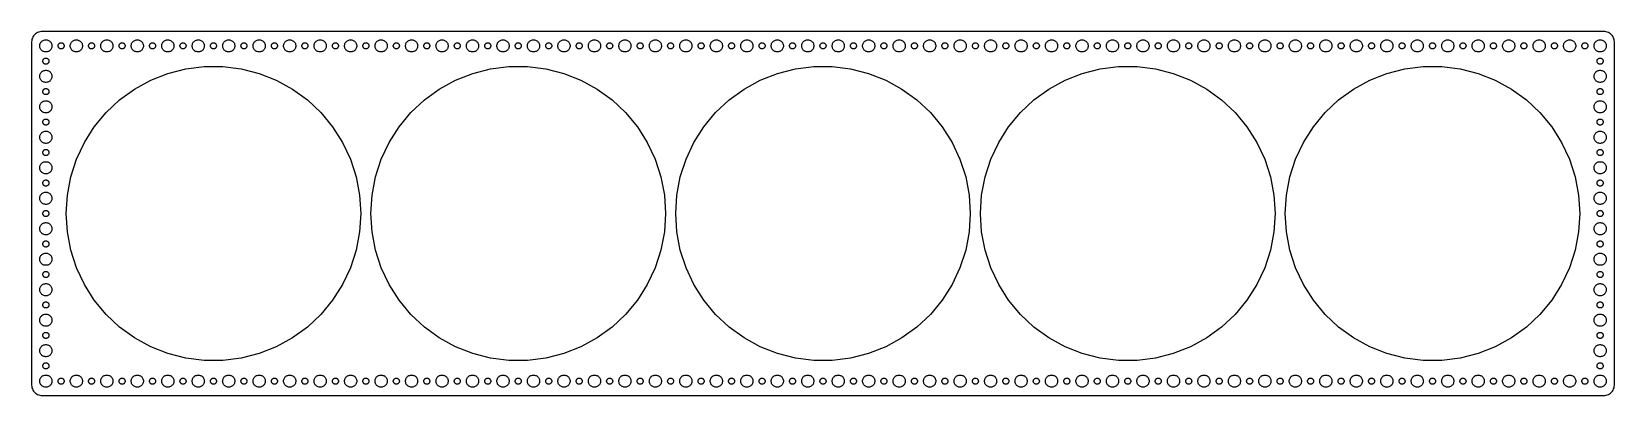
# Model space of a CAD drawing. Header units: metres. Extents: x -390 to 390, y -89 to 89.
import ezdxf

# ---------------------------------------------------------------- set-up
doc = ezdxf.new("R2010")
doc.units = ezdxf.units.M

msp = doc.modelspace()

# ---------------------------------------------------------------- linework, layer by layer
for p, q in [((-389.343, 85.7434), (-389.461, 85.1267)), ((-389.149, 86.3406), (-389.343, 85.7434)), ((-388.882, 86.9088), (-389.149, 86.3406)), ((-388.545, 87.4389), (-388.882, 86.9088)), ((-388.145, 87.9227), (-388.545, 87.4389)), ((-387.687, 88.3526), (-388.145, 87.9227)), ((-387.179, 88.7216), (-387.687, 88.3526)), ((-386.629, 89.0241), (-387.179, 88.7216)), ((-386.045, 89.2553), (-386.629, 89.0241)), ((-385.437, 89.4114), (-386.045, 89.2553)), ((-384.814, 89.4901), (-385.437, 89.4114)), ((384.814, 89.4901), (-384.814, 89.4901)), ((385.437, 89.4114), (384.814, 89.4901)), ((386.045, 89.2553), (385.437, 89.4114)), ((386.629, 89.0241), (386.045, 89.2553)), ((387.179, 88.7216), (386.629, 89.0241)), ((387.687, 88.3526), (387.179, 88.7216)), ((388.145, 87.9227), (387.687, 88.3526)), ((388.545, 87.4389), (388.145, 87.9227)), ((388.882, 86.9088), (388.545, 87.4389)), ((389.149, 86.3406), (388.882, 86.9088)), ((389.343, 85.7434), (389.149, 86.3406)), ((389.461, 85.1267), (389.343, 85.7434)), ((-389.461, 85.1267), (-389.5, 84.5)), ((-389.5, 84.5), (-389.5, -84.5)), ((-385.5, 82.5), (-385.476, 82.876)), ((-385.476, 82.124), (-385.5, 82.5)), ((-385.476, 82.876), (-385.406, 83.2461)), ((-385.406, 81.7539), (-385.476, 82.124)), ((-385.406, 83.2461), (-385.289, 83.6044)), ((-385.289, 81.3956), (-385.406, 81.7539)), ((-385.289, 83.6044), (-385.129, 83.9453)), ((-385.129, 81.0547), (-385.289, 81.3956)), ((-385.129, 83.9453), (-384.927, 84.2634)), ((-384.927, 80.7366), (-385.129, 81.0547)), ((-384.927, 84.2634), (-384.687, 84.5536)), ((-384.687, 80.4464), (-384.927, 80.7366)), ((-384.687, 84.5536), (-384.412, 84.8115)), ((-384.412, 80.1885), (-384.687, 80.4464)), ((-384.412, 84.8115), (-384.107, 85.033)), ((-384.107, 79.967), (-384.412, 80.1885)), ((-384.107, 85.033), (-383.777, 85.2145)), ((-383.777, 79.7855), (-384.107, 79.967)), ((-383.777, 85.2145), (-383.427, 85.3532)), ((-383.427, 79.6468), (-383.777, 79.7855)), ((-383.427, 85.3532), (-383.062, 85.4469)), ((-383.062, 79.5531), (-383.427, 79.6468)), ((-383.062, 85.4469), (-382.688, 85.4941)), ((-382.688, 79.5059), (-383.062, 79.5531)), ((-382.688, 85.4941), (-382.312, 85.4941)), ((-382.312, 79.5059), (-382.688, 79.5059)), ((-382.312, 85.4941), (-381.938, 85.4469)), ((-381.938, 79.5531), (-382.312, 79.5059)), ((-381.938, 85.4469), (-381.573, 85.3532)), ((-381.573, 79.6468), (-381.938, 79.5531)), ((-381.573, 85.3532), (-381.223, 85.2145)), ((-381.223, 79.7855), (-381.573, 79.6468)), ((-381.223, 85.2145), (-380.893, 85.033)), ((-380.893, 79.967), (-381.223, 79.7855)), ((-380.893, 85.033), (-380.588, 84.8115)), ((-380.588, 80.1885), (-380.893, 79.967)), ((-380.588, 84.8115), (-380.313, 84.5536)), ((-380.313, 80.4464), (-380.588, 80.1885)), ((-380.313, 84.5536), (-380.073, 84.2634)), ((-380.073, 80.7366), (-380.313, 80.4464)), ((-380.073, 84.2634), (-379.871, 83.9453)), ((-379.871, 81.0547), (-380.073, 80.7366)), ((-379.871, 83.9453), (-379.711, 83.6044)), ((-379.711, 81.3956), (-379.871, 81.0547)), ((-379.711, 83.6044), (-379.594, 83.2461)), ((-379.594, 81.7539), (-379.711, 81.3956)), ((-379.594, 83.2461), (-379.524, 82.876)), ((-379.524, 82.124), (-379.594, 81.7539)), ((-379.524, 82.876), (-379.5, 82.5)), ((-379.5, 82.5), (-379.524, 82.124)), ((-376.5, 82.5), (-376.488, 82.688)), ((-376.488, 82.312), (-376.5, 82.5)), ((-376.488, 82.688), (-376.453, 82.873)), ((-376.453, 82.127), (-376.488, 82.312)), ((-376.453, 82.873), (-376.395, 83.0522)), ((-376.395, 81.9478), (-376.453, 82.127)), ((-376.395, 83.0522), (-376.314, 83.2226)), ((-376.314, 81.7774), (-376.395, 81.9478)), ((-376.314, 83.2226), (-376.214, 83.3817)), ((-376.214, 81.6183), (-376.314, 81.7774)), ((-376.214, 83.3817), (-376.093, 83.5268)), ((-376.093, 81.4732), (-376.214, 81.6183)), ((-376.093, 83.5268), (-375.956, 83.6558)), ((-375.956, 81.3442), (-376.093, 81.4732)), ((-375.956, 83.6558), (-375.804, 83.7665)), ((-375.804, 81.2335), (-375.956, 81.3442)), ((-375.804, 83.7665), (-375.639, 83.8572)), ((-375.639, 81.1428), (-375.804, 81.2335)), ((-375.639, 83.8572), (-375.464, 83.9266)), ((-375.464, 81.0734), (-375.639, 81.1428)), ((-375.464, 83.9266), (-375.281, 83.9734)), ((-375.281, 81.0266), (-375.464, 81.0734)), ((-375.281, 83.9734), (-375.094, 83.997)), ((-375.094, 81.003), (-375.281, 81.0266)), ((-375.094, 83.997), (-374.906, 83.997)), ((-374.906, 81.003), (-375.094, 81.003)), ((-374.906, 83.997), (-374.719, 83.9734)), ((-374.719, 81.0266), (-374.906, 81.003)), ((-374.719, 83.9734), (-374.536, 83.9266)), ((-374.536, 81.0734), (-374.719, 81.0266)), ((-374.536, 83.9266), (-374.361, 83.8572)), ((-374.361, 81.1428), (-374.536, 81.0734)), ((-374.361, 83.8572), (-374.196, 83.7665)), ((-374.196, 81.2335), (-374.361, 81.1428)), ((-374.196, 83.7665), (-374.044, 83.6558)), ((-374.044, 81.3442), (-374.196, 81.2335)), ((-374.044, 83.6558), (-373.907, 83.5268)), ((-373.907, 81.4732), (-374.044, 81.3442)), ((-373.907, 83.5268), (-373.786, 83.3817)), ((-373.786, 81.6183), (-373.907, 81.4732)), ((-373.786, 83.3817), (-373.686, 83.2226)), ((-373.686, 81.7774), (-373.786, 81.6183)), ((-373.686, 83.2226), (-373.605, 83.0522)), ((-373.605, 81.9478), (-373.686, 81.7774)), ((-373.605, 83.0522), (-373.547, 82.873)), ((-373.547, 82.127), (-373.605, 81.9478)), ((-373.547, 82.873), (-373.512, 82.688)), ((-373.512, 82.312), (-373.547, 82.127)), ((-373.512, 82.688), (-373.5, 82.5)), ((-373.5, 82.5), (-373.512, 82.312)), ((-370.5, 82.5), (-370.476, 82.876)), ((-370.476, 82.124), (-370.5, 82.5)), ((-370.476, 82.876), (-370.406, 83.2461)), ((-370.406, 81.7539), (-370.476, 82.124)), ((-370.406, 83.2461), (-370.289, 83.6044)), ((-370.289, 81.3956), (-370.406, 81.7539)), ((-370.289, 83.6044), (-370.129, 83.9453)), ((-370.129, 81.0547), (-370.289, 81.3956)), ((-370.129, 83.9453), (-369.927, 84.2634)), ((-369.927, 80.7366), (-370.129, 81.0547)), ((-369.927, 84.2634), (-369.687, 84.5536)), ((-369.687, 80.4464), (-369.927, 80.7366)), ((-369.687, 84.5536), (-369.412, 84.8115)), ((-369.412, 80.1885), (-369.687, 80.4464)), ((-369.412, 84.8115), (-369.107, 85.033)), ((-369.107, 79.967), (-369.412, 80.1885)), ((-369.107, 85.033), (-368.777, 85.2145)), ((-368.777, 79.7855), (-369.107, 79.967)), ((-368.777, 85.2145), (-368.427, 85.3532)), ((-368.427, 79.6468), (-368.777, 79.7855)), ((-368.427, 85.3532), (-368.062, 85.4469)), ((-368.062, 79.5531), (-368.427, 79.6468)), ((-368.062, 85.4469), (-367.688, 85.4941)), ((-367.688, 79.5059), (-368.062, 79.5531)), ((-367.688, 85.4941), (-367.312, 85.4941)), ((-367.312, 79.5059), (-367.688, 79.5059)), ((-367.312, 85.4941), (-366.938, 85.4469)), ((-366.938, 79.5531), (-367.312, 79.5059)), ((-366.938, 85.4469), (-366.573, 85.3532)), ((-366.573, 79.6468), (-366.938, 79.5531)), ((-366.573, 85.3532), (-366.223, 85.2145)), ((-366.223, 79.7855), (-366.573, 79.6468)), ((-366.223, 85.2145), (-365.893, 85.033)), ((-365.893, 79.967), (-366.223, 79.7855)), ((-365.893, 85.033), (-365.588, 84.8115)), ((-365.588, 80.1885), (-365.893, 79.967)), ((-365.588, 84.8115), (-365.313, 84.5536)), ((-365.313, 80.4464), (-365.588, 80.1885)), ((-365.313, 84.5536), (-365.073, 84.2634)), ((-365.073, 80.7366), (-365.313, 80.4464)), ((-365.073, 84.2634), (-364.871, 83.9453)), ((-364.871, 81.0547), (-365.073, 80.7366)), ((-364.871, 83.9453), (-364.711, 83.6044)), ((-364.711, 81.3956), (-364.871, 81.0547)), ((-364.711, 83.6044), (-364.594, 83.2461)), ((-364.594, 81.7539), (-364.711, 81.3956)), ((-364.594, 83.2461), (-364.524, 82.876)), ((-364.524, 82.124), (-364.594, 81.7539)), ((-364.524, 82.876), (-364.5, 82.5)), ((-364.5, 82.5), (-364.524, 82.124)), ((-361.5, 82.5), (-361.488, 82.688)), ((-361.488, 82.312), (-361.5, 82.5)), ((-361.488, 82.688), (-361.453, 82.873)), ((-361.453, 82.127), (-361.488, 82.312)), ((-361.453, 82.873), (-361.395, 83.0522)), ((-361.395, 81.9478), (-361.453, 82.127)), ((-361.395, 83.0522), (-361.314, 83.2226)), ((-361.314, 81.7774), (-361.395, 81.9478)), ((-361.314, 83.2226), (-361.214, 83.3817)), ((-361.214, 81.6183), (-361.314, 81.7774)), ((-361.214, 83.3817), (-361.093, 83.5268)), ((-361.093, 81.4732), (-361.214, 81.6183)), ((-361.093, 83.5268), (-360.956, 83.6558)), ((-360.956, 81.3442), (-361.093, 81.4732)), ((-360.956, 83.6558), (-360.804, 83.7665)), ((-360.804, 81.2335), (-360.956, 81.3442)), ((-360.804, 83.7665), (-360.639, 83.8572)), ((-360.639, 81.1428), (-360.804, 81.2335)), ((-360.639, 83.8572), (-360.464, 83.9266)), ((-360.464, 81.0734), (-360.639, 81.1428)), ((-360.464, 83.9266), (-360.281, 83.9734)), ((-360.281, 81.0266), (-360.464, 81.0734)), ((-360.281, 83.9734), (-360.094, 83.997)), ((-360.094, 81.003), (-360.281, 81.0266)), ((-360.094, 83.997), (-359.906, 83.997)), ((-359.906, 81.003), (-360.094, 81.003)), ((-359.906, 83.997), (-359.719, 83.9734)), ((-359.719, 81.0266), (-359.906, 81.003)), ((-359.719, 83.9734), (-359.536, 83.9266)), ((-359.536, 81.0734), (-359.719, 81.0266)), ((-359.536, 83.9266), (-359.361, 83.8572)), ((-359.361, 81.1428), (-359.536, 81.0734)), ((-359.361, 83.8572), (-359.196, 83.7665)), ((-359.196, 81.2335), (-359.361, 81.1428)), ((-359.196, 83.7665), (-359.044, 83.6558)), ((-359.044, 81.3442), (-359.196, 81.2335)), ((-359.044, 83.6558), (-358.907, 83.5268)), ((-358.907, 81.4732), (-359.044, 81.3442)), ((-358.907, 83.5268), (-358.786, 83.3817)), ((-358.786, 81.6183), (-358.907, 81.4732)), ((-358.786, 83.3817), (-358.686, 83.2226)), ((-358.686, 81.7774), (-358.786, 81.6183)), ((-358.686, 83.2226), (-358.605, 83.0522)), ((-358.605, 81.9478), (-358.686, 81.7774)), ((-358.605, 83.0522), (-358.547, 82.873)), ((-358.547, 82.127), (-358.605, 81.9478)), ((-358.547, 82.873), (-358.512, 82.688)), ((-358.512, 82.312), (-358.547, 82.127)), ((-358.512, 82.688), (-358.5, 82.5)), ((-358.5, 82.5), (-358.512, 82.312)), ((-355.5, 82.5), (-355.476, 82.876)), ((-355.476, 82.124), (-355.5, 82.5)), ((-355.476, 82.876), (-355.406, 83.2461)), ((-355.406, 81.7539), (-355.476, 82.124)), ((-355.406, 83.2461), (-355.289, 83.6044)), ((-355.289, 81.3956), (-355.406, 81.7539)), ((-355.289, 83.6044), (-355.129, 83.9453)), ((-355.129, 81.0547), (-355.289, 81.3956)), ((-355.129, 83.9453), (-354.927, 84.2634)), ((-354.927, 80.7366), (-355.129, 81.0547)), ((-354.927, 84.2634), (-354.687, 84.5536)), ((-354.687, 80.4464), (-354.927, 80.7366)), ((-354.687, 84.5536), (-354.412, 84.8115)), ((-354.412, 80.1885), (-354.687, 80.4464)), ((-354.412, 84.8115), (-354.107, 85.033)), ((-354.107, 79.967), (-354.412, 80.1885)), ((-354.107, 85.033), (-353.777, 85.2145)), ((-353.777, 79.7855), (-354.107, 79.967)), ((-353.777, 85.2145), (-353.427, 85.3532)), ((-353.427, 79.6468), (-353.777, 79.7855)), ((-353.427, 85.3532), (-353.062, 85.4469)), ((-353.062, 79.5531), (-353.427, 79.6468)), ((-353.062, 85.4469), (-352.688, 85.4941)), ((-352.688, 79.5059), (-353.062, 79.5531)), ((-352.688, 85.4941), (-352.312, 85.4941)), ((-352.312, 79.5059), (-352.688, 79.5059)), ((-352.312, 85.4941), (-351.938, 85.4469)), ((-351.938, 79.5531), (-352.312, 79.5059)), ((-351.938, 85.4469), (-351.573, 85.3532)), ((-351.573, 79.6468), (-351.938, 79.5531)), ((-351.573, 85.3532), (-351.223, 85.2145)), ((-351.223, 79.7855), (-351.573, 79.6468)), ((-351.223, 85.2145), (-350.893, 85.033)), ((-350.893, 79.967), (-351.223, 79.7855)), ((-350.893, 85.033), (-350.588, 84.8115)), ((-350.588, 80.1885), (-350.893, 79.967)), ((-350.588, 84.8115), (-350.313, 84.5536)), ((-350.313, 80.4464), (-350.588, 80.1885)), ((-350.313, 84.5536), (-350.073, 84.2634)), ((-350.073, 80.7366), (-350.313, 80.4464)), ((-350.073, 84.2634), (-349.871, 83.9453)), ((-349.871, 81.0547), (-350.073, 80.7366)), ((-349.871, 83.9453), (-349.711, 83.6044)), ((-349.711, 81.3956), (-349.871, 81.0547)), ((-349.711, 83.6044), (-349.594, 83.2461)), ((-349.594, 81.7539), (-349.711, 81.3956)), ((-349.594, 83.2461), (-349.524, 82.876)), ((-349.524, 82.124), (-349.594, 81.7539)), ((-349.524, 82.876), (-349.5, 82.5)), ((-349.5, 82.5), (-349.524, 82.124)), ((-346.5, 82.5), (-346.488, 82.688)), ((-346.488, 82.312), (-346.5, 82.5)), ((-346.488, 82.688), (-346.453, 82.873)), ((-346.453, 82.127), (-346.488, 82.312)), ((-346.453, 82.873), (-346.395, 83.0522)), ((-346.395, 81.9478), (-346.453, 82.127)), ((-346.395, 83.0522), (-346.314, 83.2226)), ((-346.314, 81.7774), (-346.395, 81.9478)), ((-346.314, 83.2226), (-346.214, 83.3817)), ((-346.214, 81.6183), (-346.314, 81.7774)), ((-346.214, 83.3817), (-346.093, 83.5268)), ((-346.093, 81.4732), (-346.214, 81.6183)), ((-346.093, 83.5268), (-345.956, 83.6558)), ((-345.956, 81.3442), (-346.093, 81.4732)), ((-345.956, 83.6558), (-345.804, 83.7665)), ((-345.804, 81.2335), (-345.956, 81.3442)), ((-345.804, 83.7665), (-345.639, 83.8572)), ((-345.639, 81.1428), (-345.804, 81.2335)), ((-345.639, 83.8572), (-345.464, 83.9266)), ((-345.464, 81.0734), (-345.639, 81.1428)), ((-345.464, 83.9266), (-345.281, 83.9734)), ((-345.281, 81.0266), (-345.464, 81.0734)), ((-345.281, 83.9734), (-345.094, 83.997)), ((-345.094, 81.003), (-345.281, 81.0266)), ((-345.094, 83.997), (-344.906, 83.997)), ((-344.906, 81.003), (-345.094, 81.003)), ((-344.906, 83.997), (-344.719, 83.9734)), ((-344.719, 81.0266), (-344.906, 81.003)), ((-344.719, 83.9734), (-344.536, 83.9266)), ((-344.536, 81.0734), (-344.719, 81.0266)), ((-344.536, 83.9266), (-344.361, 83.8572)), ((-344.361, 81.1428), (-344.536, 81.0734)), ((-344.361, 83.8572), (-344.196, 83.7665)), ((-344.196, 81.2335), (-344.361, 81.1428)), ((-344.196, 83.7665), (-344.044, 83.6558)), ((-344.044, 81.3442), (-344.196, 81.2335)), ((-344.044, 83.6558), (-343.907, 83.5268)), ((-343.907, 81.4732), (-344.044, 81.3442)), ((-343.907, 83.5268), (-343.786, 83.3817)), ((-343.786, 81.6183), (-343.907, 81.4732)), ((-343.786, 83.3817), (-343.686, 83.2226)), ((-343.686, 81.7774), (-343.786, 81.6183)), ((-343.686, 83.2226), (-343.605, 83.0522)), ((-343.605, 81.9478), (-343.686, 81.7774)), ((-343.605, 83.0522), (-343.547, 82.873)), ((-343.547, 82.127), (-343.605, 81.9478)), ((-343.547, 82.873), (-343.512, 82.688)), ((-343.512, 82.312), (-343.547, 82.127)), ((-343.512, 82.688), (-343.5, 82.5)), ((-343.5, 82.5), (-343.512, 82.312)), ((-340.5, 82.5), (-340.476, 82.876)), ((-340.476, 82.124), (-340.5, 82.5)), ((-340.476, 82.876), (-340.406, 83.2461)), ((-340.406, 81.7539), (-340.476, 82.124)), ((-340.406, 83.2461), (-340.289, 83.6044)), ((-340.289, 81.3956), (-340.406, 81.7539)), ((-340.289, 83.6044), (-340.129, 83.9453)), ((-340.129, 81.0547), (-340.289, 81.3956)), ((-340.129, 83.9453), (-339.927, 84.2634)), ((-339.927, 80.7366), (-340.129, 81.0547)), ((-339.927, 84.2634), (-339.687, 84.5536)), ((-339.687, 80.4464), (-339.927, 80.7366)), ((-339.687, 84.5536), (-339.412, 84.8115)), ((-339.412, 80.1885), (-339.687, 80.4464)), ((-339.412, 84.8115), (-339.107, 85.033)), ((-339.107, 79.967), (-339.412, 80.1885)), ((-339.107, 85.033), (-338.777, 85.2145)), ((-338.777, 79.7855), (-339.107, 79.967)), ((-338.777, 85.2145), (-338.427, 85.3532)), ((-338.427, 79.6468), (-338.777, 79.7855)), ((-338.427, 85.3532), (-338.062, 85.4469)), ((-338.062, 79.5531), (-338.427, 79.6468)), ((-338.062, 85.4469), (-337.688, 85.4941)), ((-337.688, 79.5059), (-338.062, 79.5531)), ((-337.688, 85.4941), (-337.312, 85.4941)), ((-337.312, 79.5059), (-337.688, 79.5059)), ((-337.312, 85.4941), (-336.938, 85.4469)), ((-336.938, 79.5531), (-337.312, 79.5059)), ((-336.938, 85.4469), (-336.573, 85.3532)), ((-336.573, 79.6468), (-336.938, 79.5531)), ((-336.573, 85.3532), (-336.223, 85.2145)), ((-336.223, 79.7855), (-336.573, 79.6468)), ((-336.223, 85.2145), (-335.893, 85.033)), ((-335.893, 79.967), (-336.223, 79.7855)), ((-335.893, 85.033), (-335.588, 84.8115)), ((-335.588, 80.1885), (-335.893, 79.967)), ((-335.588, 84.8115), (-335.313, 84.5536)), ((-335.313, 80.4464), (-335.588, 80.1885)), ((-335.313, 84.5536), (-335.073, 84.2634)), ((-335.073, 80.7366), (-335.313, 80.4464)), ((-335.073, 84.2634), (-334.871, 83.9453)), ((-334.871, 81.0547), (-335.073, 80.7366)), ((-334.871, 83.9453), (-334.711, 83.6044)), ((-334.711, 81.3956), (-334.871, 81.0547)), ((-334.711, 83.6044), (-334.594, 83.2461)), ((-334.594, 81.7539), (-334.711, 81.3956)), ((-334.594, 83.2461), (-334.524, 82.876)), ((-334.524, 82.124), (-334.594, 81.7539)), ((-334.524, 82.876), (-334.5, 82.5)), ((-334.5, 82.5), (-334.524, 82.124)), ((-331.5, 82.5), (-331.488, 82.688)), ((-331.488, 82.312), (-331.5, 82.5)), ((-331.488, 82.688), (-331.453, 82.873)), ((-331.453, 82.127), (-331.488, 82.312)), ((-331.453, 82.873), (-331.395, 83.0522)), ((-331.395, 81.9478), (-331.453, 82.127)), ((-331.395, 83.0522), (-331.314, 83.2226)), ((-331.314, 81.7774), (-331.395, 81.9478)), ((-331.314, 83.2226), (-331.214, 83.3817)), ((-331.214, 81.6183), (-331.314, 81.7774)), ((-331.214, 83.3817), (-331.093, 83.5268)), ((-331.093, 81.4732), (-331.214, 81.6183)), ((-331.093, 83.5268), (-330.956, 83.6558)), ((-330.956, 81.3442), (-331.093, 81.4732)), ((-330.956, 83.6558), (-330.804, 83.7665)), ((-330.804, 81.2335), (-330.956, 81.3442)), ((-330.804, 83.7665), (-330.639, 83.8572)), ((-330.639, 81.1428), (-330.804, 81.2335)), ((-330.639, 83.8572), (-330.464, 83.9266)), ((-330.464, 81.0734), (-330.639, 81.1428)), ((-330.464, 83.9266), (-330.281, 83.9734)), ((-330.281, 81.0266), (-330.464, 81.0734)), ((-330.281, 83.9734), (-330.094, 83.997)), ((-330.094, 81.003), (-330.281, 81.0266)), ((-330.094, 83.997), (-329.906, 83.997)), ((-329.906, 81.003), (-330.094, 81.003)), ((-329.906, 83.997), (-329.719, 83.9734)), ((-329.719, 81.0266), (-329.906, 81.003)), ((-329.719, 83.9734), (-329.536, 83.9266)), ((-329.536, 81.0734), (-329.719, 81.0266)), ((-329.536, 83.9266), (-329.361, 83.8572)), ((-329.361, 81.1428), (-329.536, 81.0734)), ((-329.361, 83.8572), (-329.196, 83.7665)), ((-329.196, 81.2335), (-329.361, 81.1428)), ((-329.196, 83.7665), (-329.044, 83.6558)), ((-329.044, 81.3442), (-329.196, 81.2335)), ((-329.044, 83.6558), (-328.907, 83.5268)), ((-328.907, 81.4732), (-329.044, 81.3442)), ((-328.907, 83.5268), (-328.786, 83.3817)), ((-328.786, 81.6183), (-328.907, 81.4732)), ((-328.786, 83.3817), (-328.686, 83.2226)), ((-328.686, 81.7774), (-328.786, 81.6183)), ((-328.686, 83.2226), (-328.605, 83.0522)), ((-328.605, 81.9478), (-328.686, 81.7774)), ((-328.605, 83.0522), (-328.547, 82.873)), ((-328.547, 82.127), (-328.605, 81.9478)), ((-328.547, 82.873), (-328.512, 82.688)), ((-328.512, 82.312), (-328.547, 82.127)), ((-328.512, 82.688), (-328.5, 82.5)), ((-328.5, 82.5), (-328.512, 82.312)), ((-325.5, 82.5), (-325.476, 82.876)), ((-325.476, 82.124), (-325.5, 82.5)), ((-325.476, 82.876), (-325.406, 83.2461)), ((-325.406, 81.7539), (-325.476, 82.124)), ((-325.406, 83.2461), (-325.289, 83.6044)), ((-325.289, 81.3956), (-325.406, 81.7539)), ((-325.289, 83.6044), (-325.129, 83.9453)), ((-325.129, 81.0547), (-325.289, 81.3956)), ((-325.129, 83.9453), (-324.927, 84.2634)), ((-324.927, 80.7366), (-325.129, 81.0547)), ((-324.927, 84.2634), (-324.687, 84.5536)), ((-324.687, 80.4464), (-324.927, 80.7366)), ((-324.687, 84.5536), (-324.412, 84.8115)), ((-324.412, 80.1885), (-324.687, 80.4464)), ((-324.412, 84.8115), (-324.107, 85.033)), ((-324.107, 79.967), (-324.412, 80.1885)), ((-324.107, 85.033), (-323.777, 85.2145)), ((-323.777, 79.7855), (-324.107, 79.967)), ((-323.777, 85.2145), (-323.427, 85.3532)), ((-323.427, 79.6468), (-323.777, 79.7855)), ((-323.427, 85.3532), (-323.062, 85.4469)), ((-323.062, 79.5531), (-323.427, 79.6468)), ((-323.062, 85.4469), (-322.688, 85.4941)), ((-322.688, 79.5059), (-323.062, 79.5531)), ((-322.688, 85.4941), (-322.312, 85.4941)), ((-322.312, 79.5059), (-322.688, 79.5059)), ((-322.312, 85.4941), (-321.938, 85.4469)), ((-321.938, 79.5531), (-322.312, 79.5059)), ((-321.938, 85.4469), (-321.573, 85.3532)), ((-321.573, 79.6468), (-321.938, 79.5531)), ((-321.573, 85.3532), (-321.223, 85.2145)), ((-321.223, 79.7855), (-321.573, 79.6468)), ((-321.223, 85.2145), (-320.893, 85.033)), ((-320.893, 79.967), (-321.223, 79.7855)), ((-320.893, 85.033), (-320.588, 84.8115)), ((-320.588, 80.1885), (-320.893, 79.967)), ((-320.588, 84.8115), (-320.313, 84.5536)), ((-320.313, 80.4464), (-320.588, 80.1885)), ((-320.313, 84.5536), (-320.073, 84.2634)), ((-320.073, 80.7366), (-320.313, 80.4464)), ((-320.073, 84.2634), (-319.871, 83.9453)), ((-319.871, 81.0547), (-320.073, 80.7366)), ((-319.871, 83.9453), (-319.711, 83.6044)), ((-319.711, 81.3956), (-319.871, 81.0547)), ((-319.711, 83.6044), (-319.594, 83.2461)), ((-319.594, 81.7539), (-319.711, 81.3956)), ((-319.594, 83.2461), (-319.524, 82.876)), ((-319.524, 82.124), (-319.594, 81.7539)), ((-319.524, 82.876), (-319.5, 82.5)), ((-319.5, 82.5), (-319.524, 82.124)), ((-316.5, 82.5), (-316.488, 82.688)), ((-316.488, 82.312), (-316.5, 82.5)), ((-316.488, 82.688), (-316.453, 82.873)), ((-316.453, 82.127), (-316.488, 82.312)), ((-316.453, 82.873), (-316.395, 83.0522)), ((-316.395, 81.9478), (-316.453, 82.127)), ((-316.395, 83.0522), (-316.314, 83.2226)), ((-316.314, 81.7774), (-316.395, 81.9478)), ((-316.314, 83.2226), (-316.214, 83.3817)), ((-316.214, 81.6183), (-316.314, 81.7774)), ((-316.214, 83.3817), (-316.093, 83.5268)), ((-316.093, 81.4732), (-316.214, 81.6183)), ((-316.093, 83.5268), (-315.956, 83.6558)), ((-315.956, 81.3442), (-316.093, 81.4732)), ((-315.956, 83.6558), (-315.804, 83.7665)), ((-315.804, 81.2335), (-315.956, 81.3442)), ((-315.804, 83.7665), (-315.639, 83.8572)), ((-315.639, 81.1428), (-315.804, 81.2335)), ((-315.639, 83.8572), (-315.464, 83.9266)), ((-315.464, 81.0734), (-315.639, 81.1428)), ((-315.464, 83.9266), (-315.281, 83.9734)), ((-315.281, 81.0266), (-315.464, 81.0734)), ((-315.281, 83.9734), (-315.094, 83.997)), ((-315.094, 81.003), (-315.281, 81.0266)), ((-315.094, 83.997), (-314.906, 83.997)), ((-314.906, 81.003), (-315.094, 81.003)), ((-314.906, 83.997), (-314.719, 83.9734)), ((-314.719, 81.0266), (-314.906, 81.003)), ((-314.719, 83.9734), (-314.536, 83.9266)), ((-314.536, 81.0734), (-314.719, 81.0266)), ((-314.536, 83.9266), (-314.361, 83.8572)), ((-314.361, 81.1428), (-314.536, 81.0734)), ((-314.361, 83.8572), (-314.196, 83.7665)), ((-314.196, 81.2335), (-314.361, 81.1428)), ((-314.196, 83.7665), (-314.044, 83.6558)), ((-314.044, 81.3442), (-314.196, 81.2335)), ((-314.044, 83.6558), (-313.907, 83.5268)), ((-313.907, 81.4732), (-314.044, 81.3442)), ((-313.907, 83.5268), (-313.786, 83.3817)), ((-313.786, 81.6183), (-313.907, 81.4732)), ((-313.786, 83.3817), (-313.686, 83.2226)), ((-313.686, 81.7774), (-313.786, 81.6183)), ((-313.686, 83.2226), (-313.605, 83.0522)), ((-313.605, 81.9478), (-313.686, 81.7774)), ((-313.605, 83.0522), (-313.547, 82.873)), ((-313.547, 82.127), (-313.605, 81.9478)), ((-313.547, 82.873), (-313.512, 82.688)), ((-313.512, 82.312), (-313.547, 82.127)), ((-313.512, 82.688), (-313.5, 82.5)), ((-313.5, 82.5), (-313.512, 82.312)), ((-310.5, 82.5), (-310.476, 82.876)), ((-310.476, 82.124), (-310.5, 82.5)), ((-310.476, 82.876), (-310.406, 83.2461)), ((-310.406, 81.7539), (-310.476, 82.124)), ((-310.406, 83.2461), (-310.289, 83.6044)), ((-310.289, 81.3956), (-310.406, 81.7539)), ((-310.289, 83.6044), (-310.129, 83.9453)), ((-310.129, 81.0547), (-310.289, 81.3956)), ((-310.129, 83.9453), (-309.927, 84.2634)), ((-309.927, 80.7366), (-310.129, 81.0547)), ((-309.927, 84.2634), (-309.687, 84.5536)), ((-309.687, 80.4464), (-309.927, 80.7366)), ((-309.687, 84.5536), (-309.412, 84.8115)), ((-309.412, 80.1885), (-309.687, 80.4464)), ((-309.412, 84.8115), (-309.107, 85.033)), ((-309.107, 79.967), (-309.412, 80.1885)), ((-309.107, 85.033), (-308.777, 85.2145)), ((-308.777, 79.7855), (-309.107, 79.967)), ((-308.777, 85.2145), (-308.427, 85.3532)), ((-308.427, 79.6468), (-308.777, 79.7855)), ((-308.427, 85.3532), (-308.062, 85.4469)), ((-308.062, 79.5531), (-308.427, 79.6468)), ((-308.062, 85.4469), (-307.688, 85.4941)), ((-307.688, 79.5059), (-308.062, 79.5531)), ((-307.688, 85.4941), (-307.312, 85.4941)), ((-307.312, 79.5059), (-307.688, 79.5059)), ((-307.312, 85.4941), (-306.938, 85.4469)), ((-306.938, 79.5531), (-307.312, 79.5059)), ((-306.938, 85.4469), (-306.573, 85.3532)), ((-306.573, 79.6468), (-306.938, 79.5531)), ((-306.573, 85.3532), (-306.223, 85.2145)), ((-306.223, 79.7855), (-306.573, 79.6468)), ((-306.223, 85.2145), (-305.893, 85.033)), ((-305.893, 79.967), (-306.223, 79.7855)), ((-305.893, 85.033), (-305.588, 84.8115)), ((-305.588, 80.1885), (-305.893, 79.967)), ((-305.588, 84.8115), (-305.313, 84.5536)), ((-305.313, 80.4464), (-305.588, 80.1885)), ((-305.313, 84.5536), (-305.073, 84.2634)), ((-305.073, 80.7366), (-305.313, 80.4464)), ((-305.073, 84.2634), (-304.871, 83.9453)), ((-304.871, 81.0547), (-305.073, 80.7366)), ((-304.871, 83.9453), (-304.711, 83.6044)), ((-304.711, 81.3956), (-304.871, 81.0547)), ((-304.711, 83.6044), (-304.594, 83.2461)), ((-304.594, 81.7539), (-304.711, 81.3956)), ((-304.594, 83.2461), (-304.524, 82.876)), ((-304.524, 82.124), (-304.594, 81.7539)), ((-304.524, 82.876), (-304.5, 82.5)), ((-304.5, 82.5), (-304.524, 82.124)), ((-301.5, 82.5), (-301.488, 82.688)), ((-301.488, 82.312), (-301.5, 82.5)), ((-301.488, 82.688), (-301.453, 82.873)), ((-301.453, 82.127), (-301.488, 82.312)), ((-301.453, 82.873), (-301.395, 83.0522)), ((-301.395, 81.9478), (-301.453, 82.127)), ((-301.395, 83.0522), (-301.314, 83.2226)), ((-301.314, 81.7774), (-301.395, 81.9478)), ((-301.314, 83.2226), (-301.214, 83.3817)), ((-301.214, 81.6183), (-301.314, 81.7774)), ((-301.214, 83.3817), (-301.093, 83.5268)), ((-301.093, 81.4732), (-301.214, 81.6183)), ((-301.093, 83.5268), (-300.956, 83.6558)), ((-300.956, 81.3442), (-301.093, 81.4732)), ((-300.956, 83.6558), (-300.804, 83.7665)), ((-300.804, 81.2335), (-300.956, 81.3442)), ((-300.804, 83.7665), (-300.639, 83.8572)), ((-300.639, 81.1428), (-300.804, 81.2335)), ((-300.639, 83.8572), (-300.464, 83.9266)), ((-300.464, 81.0734), (-300.639, 81.1428)), ((-300.464, 83.9266), (-300.281, 83.9734)), ((-300.281, 81.0266), (-300.464, 81.0734)), ((-300.281, 83.9734), (-300.094, 83.997)), ((-300.094, 81.003), (-300.281, 81.0266)), ((-300.094, 83.997), (-299.906, 83.997)), ((-299.906, 81.003), (-300.094, 81.003)), ((-299.906, 83.997), (-299.719, 83.9734)), ((-299.719, 81.0266), (-299.906, 81.003)), ((-299.719, 83.9734), (-299.536, 83.9266)), ((-299.536, 81.0734), (-299.719, 81.0266)), ((-299.536, 83.9266), (-299.361, 83.8572)), ((-299.361, 81.1428), (-299.536, 81.0734)), ((-299.361, 83.8572), (-299.196, 83.7665)), ((-299.196, 81.2335), (-299.361, 81.1428)), ((-299.196, 83.7665), (-299.044, 83.6558)), ((-299.044, 81.3442), (-299.196, 81.2335)), ((-299.044, 83.6558), (-298.907, 83.5268)), ((-298.907, 81.4732), (-299.044, 81.3442)), ((-298.907, 83.5268), (-298.786, 83.3817)), ((-298.786, 81.6183), (-298.907, 81.4732)), ((-298.786, 83.3817), (-298.686, 83.2226)), ((-298.686, 81.7774), (-298.786, 81.6183)), ((-298.686, 83.2226), (-298.605, 83.0522)), ((-298.605, 81.9478), (-298.686, 81.7774)), ((-298.605, 83.0522), (-298.547, 82.873)), ((-298.547, 82.127), (-298.605, 81.9478)), ((-298.547, 82.873), (-298.512, 82.688)), ((-298.512, 82.312), (-298.547, 82.127)), ((-298.512, 82.688), (-298.5, 82.5)), ((-298.5, 82.5), (-298.512, 82.312)), ((-295.5, 82.5), (-295.476, 82.876)), ((-295.476, 82.124), (-295.5, 82.5)), ((-295.476, 82.876), (-295.406, 83.2461)), ((-295.406, 81.7539), (-295.476, 82.124)), ((-295.406, 83.2461), (-295.289, 83.6044)), ((-295.289, 81.3956), (-295.406, 81.7539)), ((-295.289, 83.6044), (-295.129, 83.9453)), ((-295.129, 81.0547), (-295.289, 81.3956)), ((-295.129, 83.9453), (-294.927, 84.2634)), ((-294.927, 80.7366), (-295.129, 81.0547)), ((-294.927, 84.2634), (-294.687, 84.5536)), ((-294.687, 80.4464), (-294.927, 80.7366)), ((-294.687, 84.5536), (-294.412, 84.8115)), ((-294.412, 80.1885), (-294.687, 80.4464)), ((-294.412, 84.8115), (-294.107, 85.033)), ((-294.107, 79.967), (-294.412, 80.1885)), ((-294.107, 85.033), (-293.777, 85.2145)), ((-293.777, 79.7855), (-294.107, 79.967)), ((-293.777, 85.2145), (-293.427, 85.3532)), ((-293.427, 79.6468), (-293.777, 79.7855)), ((-293.427, 85.3532), (-293.062, 85.4469)), ((-293.062, 79.5531), (-293.427, 79.6468)), ((-293.062, 85.4469), (-292.688, 85.4941)), ((-292.688, 79.5059), (-293.062, 79.5531)), ((-292.688, 85.4941), (-292.312, 85.4941)), ((-292.312, 79.5059), (-292.688, 79.5059)), ((-292.312, 85.4941), (-291.938, 85.4469)), ((-291.938, 79.5531), (-292.312, 79.5059)), ((-291.938, 85.4469), (-291.573, 85.3532)), ((-291.573, 79.6468), (-291.938, 79.5531)), ((-291.573, 85.3532), (-291.223, 85.2145)), ((-291.223, 79.7855), (-291.573, 79.6468)), ((-291.223, 85.2145), (-290.893, 85.033)), ((-290.893, 79.967), (-291.223, 79.7855)), ((-290.893, 85.033), (-290.588, 84.8115)), ((-290.588, 80.1885), (-290.893, 79.967)), ((-290.588, 84.8115), (-290.313, 84.5536)), ((-290.313, 80.4464), (-290.588, 80.1885)), ((-290.313, 84.5536), (-290.073, 84.2634)), ((-290.073, 80.7366), (-290.313, 80.4464)), ((-290.073, 84.2634), (-289.871, 83.9453)), ((-289.871, 81.0547), (-290.073, 80.7366)), ((-289.871, 83.9453), (-289.711, 83.6044)), ((-289.711, 81.3956), (-289.871, 81.0547)), ((-289.711, 83.6044), (-289.594, 83.2461)), ((-289.594, 81.7539), (-289.711, 81.3956)), ((-289.594, 83.2461), (-289.524, 82.876)), ((-289.524, 82.124), (-289.594, 81.7539)), ((-289.524, 82.876), (-289.5, 82.5)), ((-289.5, 82.5), (-289.524, 82.124)), ((-286.5, 82.5), (-286.488, 82.688)), ((-286.488, 82.312), (-286.5, 82.5)), ((-286.488, 82.688), (-286.453, 82.873)), ((-286.453, 82.127), (-286.488, 82.312)), ((-286.453, 82.873), (-286.395, 83.0522)), ((-286.395, 81.9478), (-286.453, 82.127)), ((-286.395, 83.0522), (-286.314, 83.2226)), ((-286.314, 81.7774), (-286.395, 81.9478)), ((-286.314, 83.2226), (-286.214, 83.3817)), ((-286.214, 81.6183), (-286.314, 81.7774)), ((-286.214, 83.3817), (-286.093, 83.5268)), ((-286.093, 81.4732), (-286.214, 81.6183)), ((-286.093, 83.5268), (-285.956, 83.6558)), ((-285.956, 81.3442), (-286.093, 81.4732)), ((-285.956, 83.6558), (-285.804, 83.7665)), ((-285.804, 81.2335), (-285.956, 81.3442)), ((-285.804, 83.7665), (-285.639, 83.8572)), ((-285.639, 81.1428), (-285.804, 81.2335)), ((-285.639, 83.8572), (-285.464, 83.9266)), ((-285.464, 81.0734), (-285.639, 81.1428)), ((-285.464, 83.9266), (-285.281, 83.9734)), ((-285.281, 81.0266), (-285.464, 81.0734)), ((-285.281, 83.9734), (-285.094, 83.997)), ((-285.094, 81.003), (-285.281, 81.0266)), ((-285.094, 83.997), (-284.906, 83.997)), ((-284.906, 81.003), (-285.094, 81.003)), ((-284.906, 83.997), (-284.719, 83.9734)), ((-284.719, 81.0266), (-284.906, 81.003)), ((-284.719, 83.9734), (-284.536, 83.9266)), ((-284.536, 81.0734), (-284.719, 81.0266)), ((-284.536, 83.9266), (-284.361, 83.8572)), ((-284.361, 81.1428), (-284.536, 81.0734)), ((-284.361, 83.8572), (-284.196, 83.7665)), ((-284.196, 81.2335), (-284.361, 81.1428)), ((-284.196, 83.7665), (-284.044, 83.6558)), ((-284.044, 81.3442), (-284.196, 81.2335)), ((-284.044, 83.6558), (-283.907, 83.5268)), ((-283.907, 81.4732), (-284.044, 81.3442)), ((-283.907, 83.5268), (-283.786, 83.3817)), ((-283.786, 81.6183), (-283.907, 81.4732)), ((-283.786, 83.3817), (-283.686, 83.2226)), ((-283.686, 81.7774), (-283.786, 81.6183)), ((-283.686, 83.2226), (-283.605, 83.0522)), ((-283.605, 81.9478), (-283.686, 81.7774)), ((-283.605, 83.0522), (-283.547, 82.873)), ((-283.547, 82.127), (-283.605, 81.9478)), ((-283.547, 82.873), (-283.512, 82.688)), ((-283.512, 82.312), (-283.547, 82.127)), ((-283.512, 82.688), (-283.5, 82.5)), ((-283.5, 82.5), (-283.512, 82.312)), ((-280.5, 82.5), (-280.476, 82.876)), ((-280.476, 82.124), (-280.5, 82.5)), ((-280.476, 82.876), (-280.406, 83.2461)), ((-280.406, 81.7539), (-280.476, 82.124)), ((-280.406, 83.2461), (-280.289, 83.6044)), ((-280.289, 81.3956), (-280.406, 81.7539)), ((-280.289, 83.6044), (-280.129, 83.9453)), ((-280.129, 81.0547), (-280.289, 81.3956)), ((-280.129, 83.9453), (-279.927, 84.2634)), ((-279.927, 80.7366), (-280.129, 81.0547)), ((-279.927, 84.2634), (-279.687, 84.5536)), ((-279.687, 80.4464), (-279.927, 80.7366)), ((-279.687, 84.5536), (-279.412, 84.8115)), ((-279.412, 80.1885), (-279.687, 80.4464)), ((-279.412, 84.8115), (-279.107, 85.033)), ((-279.107, 79.967), (-279.412, 80.1885)), ((-279.107, 85.033), (-278.777, 85.2145)), ((-278.777, 79.7855), (-279.107, 79.967)), ((-278.777, 85.2145), (-278.427, 85.3532)), ((-278.427, 79.6468), (-278.777, 79.7855)), ((-278.427, 85.3532), (-278.062, 85.4469)), ((-278.062, 79.5531), (-278.427, 79.6468)), ((-278.062, 85.4469), (-277.688, 85.4941)), ((-277.688, 79.5059), (-278.062, 79.5531)), ((-277.688, 85.4941), (-277.312, 85.4941)), ((-277.312, 79.5059), (-277.688, 79.5059)), ((-277.312, 85.4941), (-276.938, 85.4469)), ((-276.938, 79.5531), (-277.312, 79.5059)), ((-276.938, 85.4469), (-276.573, 85.3532)), ((-276.573, 79.6468), (-276.938, 79.5531)), ((-276.573, 85.3532), (-276.223, 85.2145)), ((-276.223, 79.7855), (-276.573, 79.6468)), ((-276.223, 85.2145), (-275.893, 85.033)), ((-275.893, 79.967), (-276.223, 79.7855)), ((-275.893, 85.033), (-275.588, 84.8115)), ((-275.588, 80.1885), (-275.893, 79.967)), ((-275.588, 84.8115), (-275.313, 84.5536)), ((-275.313, 80.4464), (-275.588, 80.1885)), ((-275.313, 84.5536), (-275.073, 84.2634)), ((-275.073, 80.7366), (-275.313, 80.4464)), ((-275.073, 84.2634), (-274.871, 83.9453)), ((-274.871, 81.0547), (-275.073, 80.7366)), ((-274.871, 83.9453), (-274.711, 83.6044)), ((-274.711, 81.3956), (-274.871, 81.0547)), ((-274.711, 83.6044), (-274.594, 83.2461)), ((-274.594, 81.7539), (-274.711, 81.3956)), ((-274.594, 83.2461), (-274.524, 82.876)), ((-274.524, 82.124), (-274.594, 81.7539)), ((-274.524, 82.876), (-274.5, 82.5)), ((-274.5, 82.5), (-274.524, 82.124)), ((-271.5, 82.5), (-271.488, 82.688)), ((-271.488, 82.312), (-271.5, 82.5)), ((-271.488, 82.688), (-271.453, 82.873)), ((-271.453, 82.127), (-271.488, 82.312)), ((-271.453, 82.873), (-271.395, 83.0522)), ((-271.395, 81.9478), (-271.453, 82.127)), ((-271.395, 83.0522), (-271.314, 83.2226)), ((-271.314, 81.7774), (-271.395, 81.9478)), ((-271.314, 83.2226), (-271.214, 83.3817)), ((-271.214, 81.6183), (-271.314, 81.7774)), ((-271.214, 83.3817), (-271.093, 83.5268)), ((-271.093, 81.4732), (-271.214, 81.6183)), ((-271.093, 83.5268), (-270.956, 83.6558)), ((-270.956, 81.3442), (-271.093, 81.4732)), ((-270.956, 83.6558), (-270.804, 83.7665)), ((-270.804, 81.2335), (-270.956, 81.3442)), ((-270.804, 83.7665), (-270.639, 83.8572)), ((-270.639, 81.1428), (-270.804, 81.2335)), ((-270.639, 83.8572), (-270.464, 83.9266)), ((-270.464, 81.0734), (-270.639, 81.1428)), ((-270.464, 83.9266), (-270.281, 83.9734)), ((-270.281, 81.0266), (-270.464, 81.0734)), ((-270.281, 83.9734), (-270.094, 83.997)), ((-270.094, 81.003), (-270.281, 81.0266)), ((-270.094, 83.997), (-269.906, 83.997)), ((-269.906, 81.003), (-270.094, 81.003)), ((-269.906, 83.997), (-269.719, 83.9734)), ((-269.719, 81.0266), (-269.906, 81.003)), ((-269.719, 83.9734), (-269.536, 83.9266)), ((-269.536, 81.0734), (-269.719, 81.0266)), ((-269.536, 83.9266), (-269.361, 83.8572)), ((-269.361, 81.1428), (-269.536, 81.0734)), ((-269.361, 83.8572), (-269.196, 83.7665)), ((-269.196, 81.2335), (-269.361, 81.1428)), ((-269.196, 83.7665), (-269.044, 83.6558)), ((-269.044, 81.3442), (-269.196, 81.2335)), ((-269.044, 83.6558), (-268.907, 83.5268)), ((-268.907, 81.4732), (-269.044, 81.3442)), ((-268.907, 83.5268), (-268.786, 83.3817)), ((-268.786, 81.6183), (-268.907, 81.4732)), ((-268.786, 83.3817), (-268.686, 83.2226)), ((-268.686, 81.7774), (-268.786, 81.6183)), ((-268.686, 83.2226), (-268.605, 83.0522)), ((-268.605, 81.9478), (-268.686, 81.7774)), ((-268.605, 83.0522), (-268.547, 82.873)), ((-268.547, 82.127), (-268.605, 81.9478)), ((-268.547, 82.873), (-268.512, 82.688)), ((-268.512, 82.312), (-268.547, 82.127)), ((-268.512, 82.688), (-268.5, 82.5)), ((-268.5, 82.5), (-268.512, 82.312)), ((-265.5, 82.5), (-265.476, 82.876)), ((-265.476, 82.124), (-265.5, 82.5)), ((-265.476, 82.876), (-265.406, 83.2461)), ((-265.406, 81.7539), (-265.476, 82.124)), ((-265.406, 83.2461), (-265.289, 83.6044)), ((-265.289, 81.3956), (-265.406, 81.7539)), ((-265.289, 83.6044), (-265.129, 83.9453)), ((-265.129, 81.0547), (-265.289, 81.3956)), ((-265.129, 83.9453), (-264.927, 84.2634)), ((-264.927, 80.7366), (-265.129, 81.0547)), ((-264.927, 84.2634), (-264.687, 84.5536)), ((-264.687, 80.4464), (-264.927, 80.7366)), ((-264.687, 84.5536), (-264.412, 84.8115)), ((-264.412, 80.1885), (-264.687, 80.4464)), ((-264.412, 84.8115), (-264.107, 85.033)), ((-264.107, 79.967), (-264.412, 80.1885)), ((-264.107, 85.033), (-263.777, 85.2145)), ((-263.777, 79.7855), (-264.107, 79.967)), ((-263.777, 85.2145), (-263.427, 85.3532)), ((-263.427, 79.6468), (-263.777, 79.7855)), ((-263.427, 85.3532), (-263.062, 85.4469)), ((-263.062, 79.5531), (-263.427, 79.6468)), ((-263.062, 85.4469), (-262.688, 85.4941)), ((-262.688, 79.5059), (-263.062, 79.5531)), ((-262.688, 85.4941), (-262.312, 85.4941)), ((-262.312, 79.5059), (-262.688, 79.5059)), ((-262.312, 85.4941), (-261.938, 85.4469)), ((-261.938, 79.5531), (-262.312, 79.5059)), ((-261.938, 85.4469), (-261.573, 85.3532)), ((-261.573, 79.6468), (-261.938, 79.5531)), ((-261.573, 85.3532), (-261.223, 85.2145)), ((-261.223, 79.7855), (-261.573, 79.6468)), ((-261.223, 85.2145), (-260.893, 85.033)), ((-260.893, 79.967), (-261.223, 79.7855)), ((-260.893, 85.033), (-260.588, 84.8115)), ((-260.588, 80.1885), (-260.893, 79.967)), ((-260.588, 84.8115), (-260.313, 84.5536)), ((-260.313, 80.4464), (-260.588, 80.1885)), ((-260.313, 84.5536), (-260.073, 84.2634)), ((-260.073, 80.7366), (-260.313, 80.4464)), ((-260.073, 84.2634), (-259.871, 83.9453)), ((-259.871, 81.0547), (-260.073, 80.7366)), ((-259.871, 83.9453), (-259.711, 83.6044)), ((-259.711, 81.3956), (-259.871, 81.0547)), ((-259.711, 83.6044), (-259.594, 83.2461)), ((-259.594, 81.7539), (-259.711, 81.3956)), ((-259.594, 83.2461), (-259.524, 82.876)), ((-259.524, 82.124), (-259.594, 81.7539)), ((-259.524, 82.876), (-259.5, 82.5)), ((-259.5, 82.5), (-259.524, 82.124)), ((-256.5, 82.5), (-256.488, 82.688)), ((-256.488, 82.312), (-256.5, 82.5)), ((-256.488, 82.688), (-256.453, 82.873)), ((-256.453, 82.127), (-256.488, 82.312)), ((-256.453, 82.873), (-256.395, 83.0522)), ((-256.395, 81.9478), (-256.453, 82.127)), ((-256.395, 83.0522), (-256.314, 83.2226)), ((-256.314, 81.7774), (-256.395, 81.9478)), ((-256.314, 83.2226), (-256.214, 83.3817)), ((-256.214, 81.6183), (-256.314, 81.7774)), ((-256.214, 83.3817), (-256.093, 83.5268)), ((-256.093, 81.4732), (-256.214, 81.6183)), ((-256.093, 83.5268), (-255.956, 83.6558)), ((-255.956, 81.3442), (-256.093, 81.4732)), ((-255.956, 83.6558), (-255.804, 83.7665)), ((-255.804, 81.2335), (-255.956, 81.3442)), ((-255.804, 83.7665), (-255.639, 83.8572)), ((-255.639, 81.1428), (-255.804, 81.2335)), ((-255.639, 83.8572), (-255.464, 83.9266)), ((-255.464, 81.0734), (-255.639, 81.1428)), ((-255.464, 83.9266), (-255.281, 83.9734)), ((-255.281, 81.0266), (-255.464, 81.0734)), ((-255.281, 83.9734), (-255.094, 83.997)), ((-255.094, 81.003), (-255.281, 81.0266)), ((-255.094, 83.997), (-254.906, 83.997)), ((-254.906, 81.003), (-255.094, 81.003)), ((-254.906, 83.997), (-254.719, 83.9734)), ((-254.719, 81.0266), (-254.906, 81.003)), ((-254.719, 83.9734), (-254.536, 83.9266)), ((-254.536, 81.0734), (-254.719, 81.0266)), ((-254.536, 83.9266), (-254.361, 83.8572)), ((-254.361, 81.1428), (-254.536, 81.0734)), ((-254.361, 83.8572), (-254.196, 83.7665)), ((-254.196, 81.2335), (-254.361, 81.1428)), ((-254.196, 83.7665), (-254.044, 83.6558)), ((-254.044, 81.3442), (-254.196, 81.2335)), ((-254.044, 83.6558), (-253.907, 83.5268)), ((-253.907, 81.4732), (-254.044, 81.3442)), ((-253.907, 83.5268), (-253.786, 83.3817)), ((-253.786, 81.6183), (-253.907, 81.4732)), ((-253.786, 83.3817), (-253.686, 83.2226)), ((-253.686, 81.7774), (-253.786, 81.6183)), ((-253.686, 83.2226), (-253.605, 83.0522)), ((-253.605, 81.9478), (-253.686, 81.7774)), ((-253.605, 83.0522), (-253.547, 82.873)), ((-253.547, 82.127), (-253.605, 81.9478)), ((-253.547, 82.873), (-253.512, 82.688)), ((-253.512, 82.312), (-253.547, 82.127)), ((-253.512, 82.688), (-253.5, 82.5)), ((-253.5, 82.5), (-253.512, 82.312)), ((-250.5, 82.5), (-250.476, 82.876)), ((-250.476, 82.124), (-250.5, 82.5)), ((-250.476, 82.876), (-250.406, 83.2461)), ((-250.406, 81.7539), (-250.476, 82.124)), ((-250.406, 83.2461), (-250.289, 83.6044)), ((-250.289, 81.3956), (-250.406, 81.7539)), ((-250.289, 83.6044), (-250.129, 83.9453)), ((-250.129, 81.0547), (-250.289, 81.3956)), ((-250.129, 83.9453), (-249.927, 84.2634)), ((-249.927, 80.7366), (-250.129, 81.0547)), ((-249.927, 84.2634), (-249.687, 84.5536)), ((-249.687, 80.4464), (-249.927, 80.7366)), ((-249.687, 84.5536), (-249.412, 84.8115)), ((-249.412, 80.1885), (-249.687, 80.4464)), ((-249.412, 84.8115), (-249.107, 85.033)), ((-249.107, 79.967), (-249.412, 80.1885)), ((-249.107, 85.033), (-248.777, 85.2145)), ((-248.777, 79.7855), (-249.107, 79.967)), ((-248.777, 85.2145), (-248.427, 85.3532)), ((-248.427, 79.6468), (-248.777, 79.7855)), ((-248.427, 85.3532), (-248.062, 85.4469)), ((-248.062, 79.5531), (-248.427, 79.6468)), ((-248.062, 85.4469), (-247.688, 85.4941)), ((-247.688, 79.5059), (-248.062, 79.5531)), ((-247.688, 85.4941), (-247.312, 85.4941)), ((-247.312, 79.5059), (-247.688, 79.5059)), ((-247.312, 85.4941), (-246.938, 85.4469)), ((-246.938, 79.5531), (-247.312, 79.5059)), ((-246.938, 85.4469), (-246.573, 85.3532)), ((-246.573, 79.6468), (-246.938, 79.5531)), ((-246.573, 85.3532), (-246.223, 85.2145)), ((-246.223, 79.7855), (-246.573, 79.6468)), ((-246.223, 85.2145), (-245.893, 85.033)), ((-245.893, 79.967), (-246.223, 79.7855)), ((-245.893, 85.033), (-245.588, 84.8115)), ((-245.588, 80.1885), (-245.893, 79.967)), ((-245.588, 84.8115), (-245.313, 84.5536)), ((-245.313, 80.4464), (-245.588, 80.1885)), ((-245.313, 84.5536), (-245.073, 84.2634)), ((-245.073, 80.7366), (-245.313, 80.4464)), ((-245.073, 84.2634), (-244.871, 83.9453)), ((-244.871, 81.0547), (-245.073, 80.7366)), ((-244.871, 83.9453), (-244.711, 83.6044)), ((-244.711, 81.3956), (-244.871, 81.0547)), ((-244.711, 83.6044), (-244.594, 83.2461)), ((-244.594, 81.7539), (-244.711, 81.3956)), ((-244.594, 83.2461), (-244.524, 82.876)), ((-244.524, 82.124), (-244.594, 81.7539)), ((-244.524, 82.876), (-244.5, 82.5)), ((-244.5, 82.5), (-244.524, 82.124)), ((-241.5, 82.5), (-241.488, 82.688)), ((-241.488, 82.312), (-241.5, 82.5)), ((-241.488, 82.688), (-241.453, 82.873)), ((-241.453, 82.127), (-241.488, 82.312)), ((-241.453, 82.873), (-241.395, 83.0522)), ((-241.395, 81.9478), (-241.453, 82.127)), ((-241.395, 83.0522), (-241.314, 83.2226)), ((-241.314, 81.7774), (-241.395, 81.9478)), ((-241.314, 83.2226), (-241.214, 83.3817)), ((-241.214, 81.6183), (-241.314, 81.7774)), ((-241.214, 83.3817), (-241.093, 83.5268)), ((-241.093, 81.4732), (-241.214, 81.6183)), ((-241.093, 83.5268), (-240.956, 83.6558)), ((-240.956, 81.3442), (-241.093, 81.4732)), ((-240.956, 83.6558), (-240.804, 83.7665)), ((-240.804, 81.2335), (-240.956, 81.3442)), ((-240.804, 83.7665), (-240.639, 83.8572)), ((-240.639, 81.1428), (-240.804, 81.2335)), ((-240.639, 83.8572), (-240.464, 83.9266)), ((-240.464, 81.0734), (-240.639, 81.1428)), ((-240.464, 83.9266), (-240.281, 83.9734)), ((-240.281, 81.0266), (-240.464, 81.0734)), ((-240.281, 83.9734), (-240.094, 83.997)), ((-240.094, 81.003), (-240.281, 81.0266)), ((-240.094, 83.997), (-239.906, 83.997)), ((-239.906, 81.003), (-240.094, 81.003)), ((-239.906, 83.997), (-239.719, 83.9734)), ((-239.719, 81.0266), (-239.906, 81.003)), ((-239.719, 83.9734), (-239.536, 83.9266)), ((-239.536, 81.0734), (-239.719, 81.0266)), ((-239.536, 83.9266), (-239.361, 83.8572)), ((-239.361, 81.1428), (-239.536, 81.0734)), ((-239.361, 83.8572), (-239.196, 83.7665)), ((-239.196, 81.2335), (-239.361, 81.1428)), ((-239.196, 83.7665), (-239.044, 83.6558)), ((-239.044, 81.3442), (-239.196, 81.2335)), ((-239.044, 83.6558), (-238.907, 83.5268)), ((-238.907, 81.4732), (-239.044, 81.3442)), ((-238.907, 83.5268), (-238.786, 83.3817)), ((-238.786, 81.6183), (-238.907, 81.4732)), ((-238.786, 83.3817), (-238.686, 83.2226)), ((-238.686, 81.7774), (-238.786, 81.6183)), ((-238.686, 83.2226), (-238.605, 83.0522)), ((-238.605, 81.9478), (-238.686, 81.7774)), ((-238.605, 83.0522), (-238.547, 82.873)), ((-238.547, 82.127), (-238.605, 81.9478)), ((-238.547, 82.873), (-238.512, 82.688)), ((-238.512, 82.312), (-238.547, 82.127)), ((-238.512, 82.688), (-238.5, 82.5)), ((-238.5, 82.5), (-238.512, 82.312)), ((-235.5, 82.5), (-235.476, 82.876)), ((-235.476, 82.124), (-235.5, 82.5)), ((-235.476, 82.876), (-235.406, 83.2461)), ((-235.406, 81.7539), (-235.476, 82.124)), ((-235.406, 83.2461), (-235.289, 83.6044)), ((-235.289, 81.3956), (-235.406, 81.7539)), ((-235.289, 83.6044), (-235.129, 83.9453)), ((-235.129, 81.0547), (-235.289, 81.3956)), ((-235.129, 83.9453), (-234.927, 84.2634)), ((-234.927, 80.7366), (-235.129, 81.0547)), ((-234.927, 84.2634), (-234.687, 84.5536)), ((-234.687, 80.4464), (-234.927, 80.7366)), ((-234.687, 84.5536), (-234.412, 84.8115)), ((-234.412, 80.1885), (-234.687, 80.4464)), ((-234.412, 84.8115), (-234.107, 85.033)), ((-234.107, 79.967), (-234.412, 80.1885)), ((-234.107, 85.033), (-233.777, 85.2145)), ((-233.777, 79.7855), (-234.107, 79.967)), ((-233.777, 85.2145), (-233.427, 85.3532)), ((-233.427, 79.6468), (-233.777, 79.7855)), ((-233.427, 85.3532), (-233.062, 85.4469)), ((-233.062, 79.5531), (-233.427, 79.6468)), ((-233.062, 85.4469), (-232.688, 85.4941)), ((-232.688, 79.5059), (-233.062, 79.5531)), ((-232.688, 85.4941), (-232.312, 85.4941)), ((-232.312, 79.5059), (-232.688, 79.5059)), ((-232.312, 85.4941), (-231.938, 85.4469)), ((-231.938, 79.5531), (-232.312, 79.5059)), ((-231.938, 85.4469), (-231.573, 85.3532)), ((-231.573, 79.6468), (-231.938, 79.5531)), ((-231.573, 85.3532), (-231.223, 85.2145)), ((-231.223, 79.7855), (-231.573, 79.6468)), ((-231.223, 85.2145), (-230.893, 85.033)), ((-230.893, 79.967), (-231.223, 79.7855)), ((-230.893, 85.033), (-230.588, 84.8115)), ((-230.588, 80.1885), (-230.893, 79.967)), ((-230.588, 84.8115), (-230.313, 84.5536)), ((-230.313, 80.4464), (-230.588, 80.1885)), ((-230.313, 84.5536), (-230.073, 84.2634)), ((-230.073, 80.7366), (-230.313, 80.4464)), ((-230.073, 84.2634), (-229.871, 83.9453)), ((-229.871, 81.0547), (-230.073, 80.7366)), ((-229.871, 83.9453), (-229.711, 83.6044)), ((-229.711, 81.3956), (-229.871, 81.0547)), ((-229.711, 83.6044), (-229.594, 83.2461)), ((-229.594, 81.7539), (-229.711, 81.3956)), ((-229.594, 83.2461), (-229.524, 82.876)), ((-229.524, 82.124), (-229.594, 81.7539)), ((-229.524, 82.876), (-229.5, 82.5)), ((-229.5, 82.5), (-229.524, 82.124)), ((-226.5, 82.5), (-226.488, 82.688)), ((-226.488, 82.312), (-226.5, 82.5)), ((-226.488, 82.688), (-226.453, 82.873)), ((-226.453, 82.127), (-226.488, 82.312)), ((-226.453, 82.873), (-226.395, 83.0522)), ((-226.395, 81.9478), (-226.453, 82.127)), ((-226.395, 83.0522), (-226.314, 83.2226)), ((-226.314, 81.7774), (-226.395, 81.9478)), ((-226.314, 83.2226), (-226.214, 83.3817)), ((-226.214, 81.6183), (-226.314, 81.7774)), ((-226.214, 83.3817), (-226.093, 83.5268)), ((-226.093, 81.4732), (-226.214, 81.6183)), ((-226.093, 83.5268), (-225.956, 83.6558)), ((-225.956, 81.3442), (-226.093, 81.4732)), ((-225.956, 83.6558), (-225.804, 83.7665)), ((-225.804, 81.2335), (-225.956, 81.3442)), ((-225.804, 83.7665), (-225.639, 83.8572)), ((-225.639, 81.1428), (-225.804, 81.2335)), ((-225.639, 83.8572), (-225.464, 83.9266)), ((-225.464, 81.0734), (-225.639, 81.1428)), ((-225.464, 83.9266), (-225.281, 83.9734)), ((-225.281, 81.0266), (-225.464, 81.0734)), ((-225.281, 83.9734), (-225.094, 83.997)), ((-225.094, 81.003), (-225.281, 81.0266)), ((-225.094, 83.997), (-224.906, 83.997)), ((-224.906, 81.003), (-225.094, 81.003)), ((-224.906, 83.997), (-224.719, 83.9734)), ((-224.719, 81.0266), (-224.906, 81.003)), ((-224.719, 83.9734), (-224.536, 83.9266)), ((-224.536, 81.0734), (-224.719, 81.0266)), ((-224.536, 83.9266), (-224.361, 83.8572)), ((-224.361, 81.1428), (-224.536, 81.0734)), ((-224.361, 83.8572), (-224.196, 83.7665)), ((-224.196, 81.2335), (-224.361, 81.1428)), ((-224.196, 83.7665), (-224.044, 83.6558)), ((-224.044, 81.3442), (-224.196, 81.2335)), ((-224.044, 83.6558), (-223.907, 83.5268)), ((-223.907, 81.4732), (-224.044, 81.3442)), ((-223.907, 83.5268), (-223.786, 83.3817)), ((-223.786, 81.6183), (-223.907, 81.4732)), ((-223.786, 83.3817), (-223.686, 83.2226)), ((-223.686, 81.7774), (-223.786, 81.6183)), ((-223.686, 83.2226), (-223.605, 83.0522)), ((-223.605, 81.9478), (-223.686, 81.7774)), ((-223.605, 83.0522), (-223.547, 82.873)), ((-223.547, 82.127), (-223.605, 81.9478)), ((-223.547, 82.873), (-223.512, 82.688)), ((-223.512, 82.312), (-223.547, 82.127)), ((-223.512, 82.688), (-223.5, 82.5)), ((-223.5, 82.5), (-223.512, 82.312)), ((-220.5, 82.5), (-220.476, 82.876)), ((-220.476, 82.124), (-220.5, 82.5)), ((-220.476, 82.876), (-220.406, 83.2461)), ((-220.406, 81.7539), (-220.476, 82.124)), ((-220.406, 83.2461), (-220.289, 83.6044)), ((-220.289, 81.3956), (-220.406, 81.7539)), ((-220.289, 83.6044), (-220.129, 83.9453)), ((-220.129, 81.0547), (-220.289, 81.3956)), ((-220.129, 83.9453), (-219.927, 84.2634)), ((-219.927, 80.7366), (-220.129, 81.0547)), ((-219.927, 84.2634), (-219.687, 84.5536)), ((-219.687, 80.4464), (-219.927, 80.7366)), ((-219.687, 84.5536), (-219.412, 84.8115)), ((-219.412, 80.1885), (-219.687, 80.4464)), ((-219.412, 84.8115), (-219.107, 85.033)), ((-219.107, 79.967), (-219.412, 80.1885)), ((-219.107, 85.033), (-218.777, 85.2145)), ((-218.777, 79.7855), (-219.107, 79.967)), ((-218.777, 85.2145), (-218.427, 85.3532)), ((-218.427, 79.6468), (-218.777, 79.7855)), ((-218.427, 85.3532), (-218.062, 85.4469)), ((-218.062, 79.5531), (-218.427, 79.6468)), ((-218.062, 85.4469), (-217.688, 85.4941)), ((-217.688, 79.5059), (-218.062, 79.5531)), ((-217.688, 85.4941), (-217.312, 85.4941)), ((-217.312, 79.5059), (-217.688, 79.5059)), ((-217.312, 85.4941), (-216.938, 85.4469)), ((-216.938, 79.5531), (-217.312, 79.5059)), ((-216.938, 85.4469), (-216.573, 85.3532)), ((-216.573, 79.6468), (-216.938, 79.5531)), ((-216.573, 85.3532), (-216.223, 85.2145)), ((-216.223, 79.7855), (-216.573, 79.6468)), ((-216.223, 85.2145), (-215.893, 85.033)), ((-215.893, 79.967), (-216.223, 79.7855)), ((-215.893, 85.033), (-215.588, 84.8115)), ((-215.588, 80.1885), (-215.893, 79.967)), ((-215.588, 84.8115), (-215.313, 84.5536)), ((-215.313, 80.4464), (-215.588, 80.1885)), ((-215.313, 84.5536), (-215.073, 84.2634)), ((-215.073, 80.7366), (-215.313, 80.4464)), ((-215.073, 84.2634), (-214.871, 83.9453)), ((-214.871, 81.0547), (-215.073, 80.7366)), ((-214.871, 83.9453), (-214.711, 83.6044)), ((-214.711, 81.3956), (-214.871, 81.0547)), ((-214.711, 83.6044), (-214.594, 83.2461)), ((-214.594, 81.7539), (-214.711, 81.3956)), ((-214.594, 83.2461), (-214.524, 82.876)), ((-214.524, 82.124), (-214.594, 81.7539)), ((-214.524, 82.876), (-214.5, 82.5)), ((-214.5, 82.5), (-214.524, 82.124)), ((-211.5, 82.5), (-211.488, 82.688)), ((-211.488, 82.312), (-211.5, 82.5)), ((-211.488, 82.688), (-211.453, 82.873)), ((-211.453, 82.127), (-211.488, 82.312)), ((-211.453, 82.873), (-211.395, 83.0522)), ((-211.395, 81.9478), (-211.453, 82.127)), ((-211.395, 83.0522), (-211.314, 83.2226)), ((-211.314, 81.7774), (-211.395, 81.9478)), ((-211.314, 83.2226), (-211.214, 83.3817)), ((-211.214, 81.6183), (-211.314, 81.7774)), ((-211.214, 83.3817), (-211.093, 83.5268)), ((-211.093, 81.4732), (-211.214, 81.6183)), ((-211.093, 83.5268), (-210.956, 83.6558)), ((-210.956, 81.3442), (-211.093, 81.4732)), ((-210.956, 83.6558), (-210.804, 83.7665)), ((-210.804, 81.2335), (-210.956, 81.3442)), ((-210.804, 83.7665), (-210.639, 83.8572)), ((-210.639, 81.1428), (-210.804, 81.2335)), ((-210.639, 83.8572), (-210.464, 83.9266)), ((-210.464, 81.0734), (-210.639, 81.1428)), ((-210.464, 83.9266), (-210.281, 83.9734)), ((-210.281, 81.0266), (-210.464, 81.0734)), ((-210.281, 83.9734), (-210.094, 83.997)), ((-210.094, 81.003), (-210.281, 81.0266)), ((-210.094, 83.997), (-209.906, 83.997)), ((-209.906, 81.003), (-210.094, 81.003)), ((-209.906, 83.997), (-209.719, 83.9734)), ((-209.719, 81.0266), (-209.906, 81.003)), ((-209.719, 83.9734), (-209.536, 83.9266)), ((-209.536, 81.0734), (-209.719, 81.0266)), ((-209.536, 83.9266), (-209.361, 83.8572)), ((-209.361, 81.1428), (-209.536, 81.0734)), ((-209.361, 83.8572), (-209.196, 83.7665)), ((-209.196, 81.2335), (-209.361, 81.1428)), ((-209.196, 83.7665), (-209.044, 83.6558)), ((-209.044, 81.3442), (-209.196, 81.2335)), ((-209.044, 83.6558), (-208.907, 83.5268)), ((-208.907, 81.4732), (-209.044, 81.3442)), ((-208.907, 83.5268), (-208.786, 83.3817)), ((-208.786, 81.6183), (-208.907, 81.4732)), ((-208.786, 83.3817), (-208.686, 83.2226)), ((-208.686, 81.7774), (-208.786, 81.6183)), ((-208.686, 83.2226), (-208.605, 83.0522)), ((-208.605, 81.9478), (-208.686, 81.7774)), ((-208.605, 83.0522), (-208.547, 82.873)), ((-208.547, 82.127), (-208.605, 81.9478)), ((-208.547, 82.873), (-208.512, 82.688)), ((-208.512, 82.312), (-208.547, 82.127)), ((-208.512, 82.688), (-208.5, 82.5)), ((-208.5, 82.5), (-208.512, 82.312)), ((-205.5, 82.5), (-205.476, 82.876)), ((-205.476, 82.124), (-205.5, 82.5)), ((-205.476, 82.876), (-205.406, 83.2461)), ((-205.406, 81.7539), (-205.476, 82.124)), ((-205.406, 83.2461), (-205.289, 83.6044)), ((-205.289, 81.3956), (-205.406, 81.7539)), ((-205.289, 83.6044), (-205.129, 83.9453)), ((-205.129, 81.0547), (-205.289, 81.3956)), ((-205.129, 83.9453), (-204.927, 84.2634)), ((-204.927, 80.7366), (-205.129, 81.0547)), ((-204.927, 84.2634), (-204.687, 84.5536)), ((-204.687, 80.4464), (-204.927, 80.7366)), ((-204.687, 84.5536), (-204.412, 84.8115)), ((-204.412, 80.1885), (-204.687, 80.4464)), ((-204.412, 84.8115), (-204.107, 85.033)), ((-204.107, 79.967), (-204.412, 80.1885)), ((-204.107, 85.033), (-203.777, 85.2145)), ((-203.777, 79.7855), (-204.107, 79.967)), ((-203.777, 85.2145), (-203.427, 85.3532)), ((-203.427, 79.6468), (-203.777, 79.7855)), ((-203.427, 85.3532), (-203.062, 85.4469)), ((-203.062, 79.5531), (-203.427, 79.6468)), ((-203.062, 85.4469), (-202.688, 85.4941)), ((-202.688, 79.5059), (-203.062, 79.5531)), ((-202.688, 85.4941), (-202.312, 85.4941)), ((-202.312, 79.5059), (-202.688, 79.5059)), ((-202.312, 85.4941), (-201.938, 85.4469)), ((-201.938, 79.5531), (-202.312, 79.5059)), ((-201.938, 85.4469), (-201.573, 85.3532)), ((-201.573, 79.6468), (-201.938, 79.5531)), ((-201.573, 85.3532), (-201.223, 85.2145)), ((-201.223, 79.7855), (-201.573, 79.6468)), ((-201.223, 85.2145), (-200.893, 85.033)), ((-200.893, 79.967), (-201.223, 79.7855)), ((-200.893, 85.033), (-200.588, 84.8115)), ((-200.588, 80.1885), (-200.893, 79.967)), ((-200.588, 84.8115), (-200.313, 84.5536)), ((-200.313, 80.4464), (-200.588, 80.1885)), ((-200.313, 84.5536), (-200.073, 84.2634)), ((-200.073, 80.7366), (-200.313, 80.4464)), ((-200.073, 84.2634), (-199.871, 83.9453)), ((-199.871, 81.0547), (-200.073, 80.7366)), ((-199.871, 83.9453), (-199.711, 83.6044)), ((-199.711, 81.3956), (-199.871, 81.0547)), ((-199.711, 83.6044), (-199.594, 83.2461)), ((-199.594, 81.7539), (-199.711, 81.3956)), ((-199.594, 83.2461), (-199.524, 82.876)), ((-199.524, 82.124), (-199.594, 81.7539)), ((-199.524, 82.876), (-199.5, 82.5)), ((-199.5, 82.5), (-199.524, 82.124)), ((-196.5, 82.5), (-196.488, 82.688)), ((-196.488, 82.312), (-196.5, 82.5)), ((-196.488, 82.688), (-196.453, 82.873)), ((-196.453, 82.127), (-196.488, 82.312)), ((-196.453, 82.873), (-196.395, 83.0522)), ((-196.395, 81.9478), (-196.453, 82.127)), ((-196.395, 83.0522), (-196.314, 83.2226)), ((-196.314, 81.7774), (-196.395, 81.9478)), ((-196.314, 83.2226), (-196.214, 83.3817)), ((-196.214, 81.6183), (-196.314, 81.7774)), ((-196.214, 83.3817), (-196.093, 83.5268)), ((-196.093, 81.4732), (-196.214, 81.6183)), ((-196.093, 83.5268), (-195.956, 83.6558)), ((-195.956, 81.3442), (-196.093, 81.4732)), ((-195.956, 83.6558), (-195.804, 83.7665)), ((-195.804, 81.2335), (-195.956, 81.3442)), ((-195.804, 83.7665), (-195.639, 83.8572)), ((-195.639, 81.1428), (-195.804, 81.2335)), ((-195.639, 83.8572), (-195.464, 83.9266)), ((-195.464, 81.0734), (-195.639, 81.1428)), ((-195.464, 83.9266), (-195.281, 83.9734)), ((-195.281, 81.0266), (-195.464, 81.0734)), ((-195.281, 83.9734), (-195.094, 83.997)), ((-195.094, 81.003), (-195.281, 81.0266)), ((-195.094, 83.997), (-194.906, 83.997)), ((-194.906, 81.003), (-195.094, 81.003)), ((-194.906, 83.997), (-194.719, 83.9734)), ((-194.719, 81.0266), (-194.906, 81.003)), ((-194.719, 83.9734), (-194.536, 83.9266)), ((-194.536, 81.0734), (-194.719, 81.0266)), ((-194.536, 83.9266), (-194.361, 83.8572)), ((-194.361, 81.1428), (-194.536, 81.0734)), ((-194.361, 83.8572), (-194.196, 83.7665)), ((-194.196, 81.2335), (-194.361, 81.1428)), ((-194.196, 83.7665), (-194.044, 83.6558)), ((-194.044, 81.3442), (-194.196, 81.2335)), ((-194.044, 83.6558), (-193.907, 83.5268)), ((-193.907, 81.4732), (-194.044, 81.3442)), ((-193.907, 83.5268), (-193.786, 83.3817)), ((-193.786, 81.6183), (-193.907, 81.4732)), ((-193.786, 83.3817), (-193.686, 83.2226)), ((-193.686, 81.7774), (-193.786, 81.6183)), ((-193.686, 83.2226), (-193.605, 83.0522)), ((-193.605, 81.9478), (-193.686, 81.7774)), ((-193.605, 83.0522), (-193.547, 82.873)), ((-193.547, 82.127), (-193.605, 81.9478)), ((-193.547, 82.873), (-193.512, 82.688)), ((-193.512, 82.312), (-193.547, 82.127)), ((-193.512, 82.688), (-193.5, 82.5)), ((-193.5, 82.5), (-193.512, 82.312)), ((-190.5, 82.5), (-190.476, 82.876)), ((-190.476, 82.124), (-190.5, 82.5)), ((-190.476, 82.876), (-190.406, 83.2461)), ((-190.406, 81.7539), (-190.476, 82.124)), ((-190.406, 83.2461), (-190.289, 83.6044)), ((-190.289, 81.3956), (-190.406, 81.7539)), ((-190.289, 83.6044), (-190.129, 83.9453)), ((-190.129, 81.0547), (-190.289, 81.3956)), ((-190.129, 83.9453), (-189.927, 84.2634)), ((-189.927, 80.7366), (-190.129, 81.0547)), ((-189.927, 84.2634), (-189.687, 84.5536)), ((-189.687, 80.4464), (-189.927, 80.7366)), ((-189.687, 84.5536), (-189.412, 84.8115)), ((-189.412, 80.1885), (-189.687, 80.4464)), ((-189.412, 84.8115), (-189.107, 85.033)), ((-189.107, 79.967), (-189.412, 80.1885)), ((-189.107, 85.033), (-188.777, 85.2145)), ((-188.777, 79.7855), (-189.107, 79.967)), ((-188.777, 85.2145), (-188.427, 85.3532)), ((-188.427, 79.6468), (-188.777, 79.7855)), ((-188.427, 85.3532), (-188.062, 85.4469)), ((-188.062, 79.5531), (-188.427, 79.6468)), ((-188.062, 85.4469), (-187.688, 85.4941)), ((-187.688, 79.5059), (-188.062, 79.5531)), ((-187.688, 85.4941), (-187.312, 85.4941)), ((-187.312, 79.5059), (-187.688, 79.5059)), ((-187.312, 85.4941), (-186.938, 85.4469)), ((-186.938, 79.5531), (-187.312, 79.5059)), ((-186.938, 85.4469), (-186.573, 85.3532)), ((-186.573, 79.6468), (-186.938, 79.5531)), ((-186.573, 85.3532), (-186.223, 85.2145)), ((-186.223, 79.7855), (-186.573, 79.6468)), ((-186.223, 85.2145), (-185.893, 85.033)), ((-185.893, 79.967), (-186.223, 79.7855)), ((-185.893, 85.033), (-185.588, 84.8115)), ((-185.588, 80.1885), (-185.893, 79.967)), ((-185.588, 84.8115), (-185.313, 84.5536)), ((-185.313, 80.4464), (-185.588, 80.1885)), ((-185.313, 84.5536), (-185.073, 84.2634)), ((-185.073, 80.7366), (-185.313, 80.4464)), ((-185.073, 84.2634), (-184.871, 83.9453)), ((-184.871, 81.0547), (-185.073, 80.7366)), ((-184.871, 83.9453), (-184.711, 83.6044)), ((-184.711, 81.3956), (-184.871, 81.0547)), ((-184.711, 83.6044), (-184.594, 83.2461)), ((-184.594, 81.7539), (-184.711, 81.3956)), ((-184.594, 83.2461), (-184.524, 82.876)), ((-184.524, 82.124), (-184.594, 81.7539)), ((-184.524, 82.876), (-184.5, 82.5)), ((-184.5, 82.5), (-184.524, 82.124)), ((-181.5, 82.5), (-181.488, 82.688)), ((-181.488, 82.312), (-181.5, 82.5)), ((-181.488, 82.688), (-181.453, 82.873)), ((-181.453, 82.127), (-181.488, 82.312)), ((-181.453, 82.873), (-181.395, 83.0522)), ((-181.395, 81.9478), (-181.453, 82.127)), ((-181.395, 83.0522), (-181.314, 83.2226)), ((-181.314, 81.7774), (-181.395, 81.9478)), ((-181.314, 83.2226), (-181.214, 83.3817)), ((-181.214, 81.6183), (-181.314, 81.7774)), ((-181.214, 83.3817), (-181.093, 83.5268)), ((-181.093, 81.4732), (-181.214, 81.6183)), ((-181.093, 83.5268), (-180.956, 83.6558)), ((-180.956, 81.3442), (-181.093, 81.4732)), ((-180.956, 83.6558), (-180.804, 83.7665)), ((-180.804, 81.2335), (-180.956, 81.3442)), ((-180.804, 83.7665), (-180.639, 83.8572)), ((-180.639, 81.1428), (-180.804, 81.2335)), ((-180.639, 83.8572), (-180.464, 83.9266)), ((-180.464, 81.0734), (-180.639, 81.1428)), ((-180.464, 83.9266), (-180.281, 83.9734)), ((-180.281, 81.0266), (-180.464, 81.0734)), ((-180.281, 83.9734), (-180.094, 83.997)), ((-180.094, 81.003), (-180.281, 81.0266)), ((-180.094, 83.997), (-179.906, 83.997)), ((-179.906, 81.003), (-180.094, 81.003)), ((-179.906, 83.997), (-179.719, 83.9734)), ((-179.719, 81.0266), (-179.906, 81.003)), ((-179.719, 83.9734), (-179.536, 83.9266)), ((-179.536, 81.0734), (-179.719, 81.0266)), ((-179.536, 83.9266), (-179.361, 83.8572)), ((-179.361, 81.1428), (-179.536, 81.0734)), ((-179.361, 83.8572), (-179.196, 83.7665)), ((-179.196, 81.2335), (-179.361, 81.1428)), ((-179.196, 83.7665), (-179.044, 83.6558)), ((-179.044, 81.3442), (-179.196, 81.2335)), ((-179.044, 83.6558), (-178.907, 83.5268)), ((-178.907, 81.4732), (-179.044, 81.3442)), ((-178.907, 83.5268), (-178.786, 83.3817)), ((-178.786, 81.6183), (-178.907, 81.4732)), ((-178.786, 83.3817), (-178.686, 83.2226)), ((-178.686, 81.7774), (-178.786, 81.6183)), ((-178.686, 83.2226), (-178.605, 83.0522)), ((-178.605, 81.9478), (-178.686, 81.7774)), ((-178.605, 83.0522), (-178.547, 82.873)), ((-178.547, 82.127), (-178.605, 81.9478)), ((-178.547, 82.873), (-178.512, 82.688)), ((-178.512, 82.312), (-178.547, 82.127)), ((-178.512, 82.688), (-178.5, 82.5)), ((-178.5, 82.5), (-178.512, 82.312)), ((-175.5, 82.5), (-175.476, 82.876)), ((-175.476, 82.124), (-175.5, 82.5)), ((-175.476, 82.876), (-175.406, 83.2461)), ((-175.406, 81.7539), (-175.476, 82.124)), ((-175.406, 83.2461), (-175.289, 83.6044)), ((-175.289, 81.3956), (-175.406, 81.7539)), ((-175.289, 83.6044), (-175.129, 83.9453)), ((-175.129, 81.0547), (-175.289, 81.3956)), ((-175.129, 83.9453), (-174.927, 84.2634)), ((-174.927, 80.7366), (-175.129, 81.0547)), ((-174.927, 84.2634), (-174.687, 84.5536)), ((-174.687, 80.4464), (-174.927, 80.7366)), ((-174.687, 84.5536), (-174.412, 84.8115)), ((-174.412, 80.1885), (-174.687, 80.4464)), ((-174.412, 84.8115), (-174.107, 85.033)), ((-174.107, 79.967), (-174.412, 80.1885)), ((-174.107, 85.033), (-173.777, 85.2145)), ((-173.777, 79.7855), (-174.107, 79.967)), ((-173.777, 85.2145), (-173.427, 85.3532)), ((-173.427, 79.6468), (-173.777, 79.7855)), ((-173.427, 85.3532), (-173.062, 85.4469)), ((-173.062, 79.5531), (-173.427, 79.6468)), ((-173.062, 85.4469), (-172.688, 85.4941)), ((-172.688, 79.5059), (-173.062, 79.5531)), ((-172.688, 85.4941), (-172.312, 85.4941)), ((-172.312, 79.5059), (-172.688, 79.5059)), ((-172.312, 85.4941), (-171.938, 85.4469)), ((-171.938, 79.5531), (-172.312, 79.5059)), ((-171.938, 85.4469), (-171.573, 85.3532)), ((-171.573, 79.6468), (-171.938, 79.5531)), ((-171.573, 85.3532), (-171.223, 85.2145)), ((-171.223, 79.7855), (-171.573, 79.6468)), ((-171.223, 85.2145), (-170.893, 85.033)), ((-170.893, 79.967), (-171.223, 79.7855)), ((-170.893, 85.033), (-170.588, 84.8115)), ((-170.588, 80.1885), (-170.893, 79.967)), ((-170.588, 84.8115), (-170.313, 84.5536)), ((-170.313, 80.4464), (-170.588, 80.1885)), ((-170.313, 84.5536), (-170.073, 84.2634)), ((-170.073, 80.7366), (-170.313, 80.4464)), ((-170.073, 84.2634), (-169.871, 83.9453)), ((-169.871, 81.0547), (-170.073, 80.7366)), ((-169.871, 83.9453), (-169.711, 83.6044)), ((-169.711, 81.3956), (-169.871, 81.0547)), ((-169.711, 83.6044), (-169.594, 83.2461)), ((-169.594, 81.7539), (-169.711, 81.3956)), ((-169.594, 83.2461), (-169.524, 82.876)), ((-169.524, 82.124), (-169.594, 81.7539)), ((-169.524, 82.876), (-169.5, 82.5)), ((-169.5, 82.5), (-169.524, 82.124)), ((-166.5, 82.5), (-166.488, 82.688)), ((-166.488, 82.312), (-166.5, 82.5)), ((-166.488, 82.688), (-166.453, 82.873)), ((-166.453, 82.127), (-166.488, 82.312)), ((-166.453, 82.873), (-166.395, 83.0522)), ((-166.395, 81.9478), (-166.453, 82.127)), ((-166.395, 83.0522), (-166.314, 83.2226)), ((-166.314, 81.7774), (-166.395, 81.9478)), ((-166.314, 83.2226), (-166.214, 83.3817)), ((-166.214, 81.6183), (-166.314, 81.7774)), ((-166.214, 83.3817), (-166.093, 83.5268)), ((-166.093, 81.4732), (-166.214, 81.6183)), ((-166.093, 83.5268), (-165.956, 83.6558)), ((-165.956, 81.3442), (-166.093, 81.4732)), ((-165.956, 83.6558), (-165.804, 83.7665)), ((-165.804, 81.2335), (-165.956, 81.3442)), ((-165.804, 83.7665), (-165.639, 83.8572)), ((-165.639, 81.1428), (-165.804, 81.2335)), ((-165.639, 83.8572), (-165.464, 83.9266)), ((-165.464, 81.0734), (-165.639, 81.1428)), ((-165.464, 83.9266), (-165.281, 83.9734)), ((-165.281, 81.0266), (-165.464, 81.0734)), ((-165.281, 83.9734), (-165.094, 83.997)), ((-165.094, 81.003), (-165.281, 81.0266)), ((-165.094, 83.997), (-164.906, 83.997)), ((-164.906, 81.003), (-165.094, 81.003)), ((-164.906, 83.997), (-164.719, 83.9734)), ((-164.719, 81.0266), (-164.906, 81.003)), ((-164.719, 83.9734), (-164.536, 83.9266)), ((-164.536, 81.0734), (-164.719, 81.0266)), ((-164.536, 83.9266), (-164.361, 83.8572)), ((-164.361, 81.1428), (-164.536, 81.0734)), ((-164.361, 83.8572), (-164.196, 83.7665)), ((-164.196, 81.2335), (-164.361, 81.1428)), ((-164.196, 83.7665), (-164.044, 83.6558)), ((-164.044, 81.3442), (-164.196, 81.2335)), ((-164.044, 83.6558), (-163.907, 83.5268)), ((-163.907, 81.4732), (-164.044, 81.3442)), ((-163.907, 83.5268), (-163.786, 83.3817)), ((-163.786, 81.6183), (-163.907, 81.4732)), ((-163.786, 83.3817), (-163.686, 83.2226)), ((-163.686, 81.7774), (-163.786, 81.6183)), ((-163.686, 83.2226), (-163.605, 83.0522)), ((-163.605, 81.9478), (-163.686, 81.7774)), ((-163.605, 83.0522), (-163.547, 82.873)), ((-163.547, 82.127), (-163.605, 81.9478)), ((-163.547, 82.873), (-163.512, 82.688)), ((-163.512, 82.312), (-163.547, 82.127)), ((-163.512, 82.688), (-163.5, 82.5)), ((-163.5, 82.5), (-163.512, 82.312)), ((-160.5, 82.5), (-160.476, 82.876)), ((-160.476, 82.124), (-160.5, 82.5)), ((-160.476, 82.876), (-160.406, 83.2461)), ((-160.406, 81.7539), (-160.476, 82.124)), ((-160.406, 83.2461), (-160.289, 83.6044)), ((-160.289, 81.3956), (-160.406, 81.7539)), ((-160.289, 83.6044), (-160.129, 83.9453)), ((-160.129, 81.0547), (-160.289, 81.3956)), ((-160.129, 83.9453), (-159.927, 84.2634)), ((-159.927, 80.7366), (-160.129, 81.0547)), ((-159.927, 84.2634), (-159.687, 84.5536)), ((-159.687, 80.4464), (-159.927, 80.7366)), ((-159.687, 84.5536), (-159.412, 84.8115)), ((-159.412, 80.1885), (-159.687, 80.4464)), ((-159.412, 84.8115), (-159.107, 85.033)), ((-159.107, 79.967), (-159.412, 80.1885)), ((-159.107, 85.033), (-158.777, 85.2145)), ((-158.777, 79.7855), (-159.107, 79.967)), ((-158.777, 85.2145), (-158.427, 85.3532)), ((-158.427, 79.6468), (-158.777, 79.7855)), ((-158.427, 85.3532), (-158.062, 85.4469)), ((-158.062, 79.5531), (-158.427, 79.6468)), ((-158.062, 85.4469), (-157.688, 85.4941)), ((-157.688, 79.5059), (-158.062, 79.5531)), ((-157.688, 85.4941), (-157.312, 85.4941)), ((-157.312, 79.5059), (-157.688, 79.5059)), ((-157.312, 85.4941), (-156.938, 85.4469)), ((-156.938, 79.5531), (-157.312, 79.5059)), ((-156.938, 85.4469), (-156.573, 85.3532)), ((-156.573, 79.6468), (-156.938, 79.5531)), ((-156.573, 85.3532), (-156.223, 85.2145)), ((-156.223, 79.7855), (-156.573, 79.6468)), ((-156.223, 85.2145), (-155.893, 85.033)), ((-155.893, 79.967), (-156.223, 79.7855)), ((-155.893, 85.033), (-155.588, 84.8115)), ((-155.588, 80.1885), (-155.893, 79.967)), ((-155.588, 84.8115), (-155.313, 84.5536)), ((-155.313, 80.4464), (-155.588, 80.1885)), ((-155.313, 84.5536), (-155.073, 84.2634)), ((-155.073, 80.7366), (-155.313, 80.4464)), ((-155.073, 84.2634), (-154.871, 83.9453)), ((-154.871, 81.0547), (-155.073, 80.7366)), ((-154.871, 83.9453), (-154.711, 83.6044)), ((-154.711, 81.3956), (-154.871, 81.0547)), ((-154.711, 83.6044), (-154.594, 83.2461)), ((-154.594, 81.7539), (-154.711, 81.3956)), ((-154.594, 83.2461), (-154.524, 82.876)), ((-154.524, 82.124), (-154.594, 81.7539)), ((-154.524, 82.876), (-154.5, 82.5)), ((-154.5, 82.5), (-154.524, 82.124)), ((-151.5, 82.5), (-151.488, 82.688)), ((-151.488, 82.312), (-151.5, 82.5)), ((-151.488, 82.688), (-151.453, 82.873)), ((-151.453, 82.127), (-151.488, 82.312)), ((-151.453, 82.873), (-151.395, 83.0522)), ((-151.395, 81.9478), (-151.453, 82.127)), ((-151.395, 83.0522), (-151.314, 83.2226)), ((-151.314, 81.7774), (-151.395, 81.9478)), ((-151.314, 83.2226), (-151.214, 83.3817)), ((-151.214, 81.6183), (-151.314, 81.7774)), ((-151.214, 83.3817), (-151.093, 83.5268)), ((-151.093, 81.4732), (-151.214, 81.6183)), ((-151.093, 83.5268), (-150.956, 83.6558)), ((-150.956, 81.3442), (-151.093, 81.4732)), ((-150.956, 83.6558), (-150.804, 83.7665)), ((-150.804, 81.2335), (-150.956, 81.3442)), ((-150.804, 83.7665), (-150.639, 83.8572)), ((-150.639, 81.1428), (-150.804, 81.2335)), ((-150.639, 83.8572), (-150.464, 83.9266)), ((-150.464, 81.0734), (-150.639, 81.1428)), ((-150.464, 83.9266), (-150.281, 83.9734)), ((-150.281, 81.0266), (-150.464, 81.0734)), ((-150.281, 83.9734), (-150.094, 83.997)), ((-150.094, 81.003), (-150.281, 81.0266)), ((-150.094, 83.997), (-149.906, 83.997)), ((-149.906, 81.003), (-150.094, 81.003)), ((-149.906, 83.997), (-149.719, 83.9734)), ((-149.719, 81.0266), (-149.906, 81.003)), ((-149.719, 83.9734), (-149.536, 83.9266)), ((-149.536, 81.0734), (-149.719, 81.0266)), ((-149.536, 83.9266), (-149.361, 83.8572)), ((-149.361, 81.1428), (-149.536, 81.0734)), ((-149.361, 83.8572), (-149.196, 83.7665)), ((-149.196, 81.2335), (-149.361, 81.1428)), ((-149.196, 83.7665), (-149.044, 83.6558)), ((-149.044, 81.3442), (-149.196, 81.2335)), ((-149.044, 83.6558), (-148.907, 83.5268)), ((-148.907, 81.4732), (-149.044, 81.3442)), ((-148.907, 83.5268), (-148.786, 83.3817)), ((-148.786, 81.6183), (-148.907, 81.4732)), ((-148.786, 83.3817), (-148.686, 83.2226)), ((-148.686, 81.7774), (-148.786, 81.6183)), ((-148.686, 83.2226), (-148.605, 83.0522)), ((-148.605, 81.9478), (-148.686, 81.7774)), ((-148.605, 83.0522), (-148.547, 82.873)), ((-148.547, 82.127), (-148.605, 81.9478)), ((-148.547, 82.873), (-148.512, 82.688)), ((-148.512, 82.312), (-148.547, 82.127)), ((-148.512, 82.688), (-148.5, 82.5)), ((-148.5, 82.5), (-148.512, 82.312)), ((-145.5, 82.5), (-145.476, 82.876)), ((-145.476, 82.124), (-145.5, 82.5)), ((-145.476, 82.876), (-145.406, 83.2461)), ((-145.406, 81.7539), (-145.476, 82.124)), ((-145.406, 83.2461), (-145.289, 83.6044)), ((-145.289, 81.3956), (-145.406, 81.7539)), ((-145.289, 83.6044), (-145.129, 83.9453)), ((-145.129, 81.0547), (-145.289, 81.3956)), ((-145.129, 83.9453), (-144.927, 84.2634)), ((-144.927, 80.7366), (-145.129, 81.0547)), ((-144.927, 84.2634), (-144.687, 84.5536)), ((-144.687, 80.4464), (-144.927, 80.7366)), ((-144.687, 84.5536), (-144.412, 84.8115)), ((-144.412, 80.1885), (-144.687, 80.4464)), ((-144.412, 84.8115), (-144.107, 85.033)), ((-144.107, 79.967), (-144.412, 80.1885)), ((-144.107, 85.033), (-143.777, 85.2145)), ((-143.777, 79.7855), (-144.107, 79.967)), ((-143.777, 85.2145), (-143.427, 85.3532)), ((-143.427, 79.6468), (-143.777, 79.7855)), ((-143.427, 85.3532), (-143.062, 85.4469)), ((-143.062, 79.5531), (-143.427, 79.6468)), ((-143.062, 85.4469), (-142.688, 85.4941)), ((-142.688, 79.5059), (-143.062, 79.5531)), ((-142.688, 85.4941), (-142.312, 85.4941)), ((-142.312, 79.5059), (-142.688, 79.5059)), ((-142.312, 85.4941), (-141.938, 85.4469)), ((-141.938, 79.5531), (-142.312, 79.5059)), ((-141.938, 85.4469), (-141.573, 85.3532)), ((-141.573, 79.6468), (-141.938, 79.5531)), ((-141.573, 85.3532), (-141.223, 85.2145)), ((-141.223, 79.7855), (-141.573, 79.6468)), ((-141.223, 85.2145), (-140.893, 85.033)), ((-140.893, 79.967), (-141.223, 79.7855)), ((-140.893, 85.033), (-140.588, 84.8115)), ((-140.588, 80.1885), (-140.893, 79.967)), ((-140.588, 84.8115), (-140.313, 84.5536)), ((-140.313, 80.4464), (-140.588, 80.1885)), ((-140.313, 84.5536), (-140.073, 84.2634)), ((-140.073, 80.7366), (-140.313, 80.4464)), ((-140.073, 84.2634), (-139.871, 83.9453)), ((-139.871, 81.0547), (-140.073, 80.7366)), ((-139.871, 83.9453), (-139.711, 83.6044)), ((-139.711, 81.3956), (-139.871, 81.0547)), ((-139.711, 83.6044), (-139.594, 83.2461)), ((-139.594, 81.7539), (-139.711, 81.3956)), ((-139.594, 83.2461), (-139.524, 82.876)), ((-139.524, 82.124), (-139.594, 81.7539)), ((-139.524, 82.876), (-139.5, 82.5)), ((-139.5, 82.5), (-139.524, 82.124)), ((-136.5, 82.5), (-136.488, 82.688)), ((-136.488, 82.312), (-136.5, 82.5)), ((-136.488, 82.688), (-136.453, 82.873)), ((-136.453, 82.127), (-136.488, 82.312)), ((-136.453, 82.873), (-136.395, 83.0522)), ((-136.395, 81.9478), (-136.453, 82.127)), ((-136.395, 83.0522), (-136.314, 83.2226)), ((-136.314, 81.7774), (-136.395, 81.9478)), ((-136.314, 83.2226), (-136.214, 83.3817)), ((-136.214, 81.6183), (-136.314, 81.7774)), ((-136.214, 83.3817), (-136.093, 83.5268)), ((-136.093, 81.4732), (-136.214, 81.6183)), ((-136.093, 83.5268), (-135.956, 83.6558)), ((-135.956, 81.3442), (-136.093, 81.4732)), ((-135.956, 83.6558), (-135.804, 83.7665)), ((-135.804, 81.2335), (-135.956, 81.3442)), ((-135.804, 83.7665), (-135.639, 83.8572)), ((-135.639, 81.1428), (-135.804, 81.2335)), ((-135.639, 83.8572), (-135.464, 83.9266)), ((-135.464, 81.0734), (-135.639, 81.1428)), ((-135.464, 83.9266), (-135.281, 83.9734)), ((-135.281, 81.0266), (-135.464, 81.0734)), ((-135.281, 83.9734), (-135.094, 83.997)), ((-135.094, 81.003), (-135.281, 81.0266)), ((-135.094, 83.997), (-134.906, 83.997)), ((-134.906, 81.003), (-135.094, 81.003)), ((-134.906, 83.997), (-134.719, 83.9734)), ((-134.719, 81.0266), (-134.906, 81.003)), ((-134.719, 83.9734), (-134.536, 83.9266)), ((-134.536, 81.0734), (-134.719, 81.0266)), ((-134.536, 83.9266), (-134.361, 83.8572)), ((-134.361, 81.1428), (-134.536, 81.0734)), ((-134.361, 83.8572), (-134.196, 83.7665)), ((-134.196, 81.2335), (-134.361, 81.1428)), ((-134.196, 83.7665), (-134.044, 83.6558)), ((-134.044, 81.3442), (-134.196, 81.2335)), ((-134.044, 83.6558), (-133.907, 83.5268)), ((-133.907, 81.4732), (-134.044, 81.3442)), ((-133.907, 83.5268), (-133.786, 83.3817)), ((-133.786, 81.6183), (-133.907, 81.4732)), ((-133.786, 83.3817), (-133.686, 83.2226)), ((-133.686, 81.7774), (-133.786, 81.6183)), ((-133.686, 83.2226), (-133.605, 83.0522)), ((-133.605, 81.9478), (-133.686, 81.7774)), ((-133.605, 83.0522), (-133.547, 82.873)), ((-133.547, 82.127), (-133.605, 81.9478)), ((-133.547, 82.873), (-133.512, 82.688)), ((-133.512, 82.312), (-133.547, 82.127)), ((-133.512, 82.688), (-133.5, 82.5)), ((-133.5, 82.5), (-133.512, 82.312)), ((-130.5, 82.5), (-130.476, 82.876)), ((-130.476, 82.124), (-130.5, 82.5)), ((-130.476, 82.876), (-130.406, 83.2461)), ((-130.406, 81.7539), (-130.476, 82.124)), ((-130.406, 83.2461), (-130.289, 83.6044)), ((-130.289, 81.3956), (-130.406, 81.7539)), ((-130.289, 83.6044), (-130.129, 83.9453)), ((-130.129, 81.0547), (-130.289, 81.3956)), ((-130.129, 83.9453), (-129.927, 84.2634)), ((-129.927, 80.7366), (-130.129, 81.0547)), ((-129.927, 84.2634), (-129.687, 84.5536)), ((-129.687, 80.4464), (-129.927, 80.7366)), ((-129.687, 84.5536), (-129.412, 84.8115)), ((-129.412, 80.1885), (-129.687, 80.4464)), ((-129.412, 84.8115), (-129.107, 85.033)), ((-129.107, 79.967), (-129.412, 80.1885)), ((-129.107, 85.033), (-128.777, 85.2145)), ((-128.777, 79.7855), (-129.107, 79.967)), ((-128.777, 85.2145), (-128.427, 85.3532)), ((-128.427, 79.6468), (-128.777, 79.7855)), ((-128.427, 85.3532), (-128.062, 85.4469)), ((-128.062, 79.5531), (-128.427, 79.6468)), ((-128.062, 85.4469), (-127.688, 85.4941)), ((-127.688, 79.5059), (-128.062, 79.5531)), ((-127.688, 85.4941), (-127.312, 85.4941)), ((-127.312, 79.5059), (-127.688, 79.5059)), ((-127.312, 85.4941), (-126.938, 85.4469)), ((-126.938, 79.5531), (-127.312, 79.5059)), ((-126.938, 85.4469), (-126.573, 85.3532)), ((-126.573, 79.6468), (-126.938, 79.5531)), ((-126.573, 85.3532), (-126.223, 85.2145)), ((-126.223, 79.7855), (-126.573, 79.6468)), ((-126.223, 85.2145), (-125.893, 85.033)), ((-125.893, 79.967), (-126.223, 79.7855)), ((-125.893, 85.033), (-125.588, 84.8115)), ((-125.588, 80.1885), (-125.893, 79.967)), ((-125.588, 84.8115), (-125.313, 84.5536)), ((-125.313, 80.4464), (-125.588, 80.1885)), ((-125.313, 84.5536), (-125.073, 84.2634)), ((-125.073, 80.7366), (-125.313, 80.4464)), ((-125.073, 84.2634), (-124.871, 83.9453)), ((-124.871, 81.0547), (-125.073, 80.7366)), ((-124.871, 83.9453), (-124.711, 83.6044)), ((-124.711, 81.3956), (-124.871, 81.0547)), ((-124.711, 83.6044), (-124.594, 83.2461)), ((-124.594, 81.7539), (-124.711, 81.3956)), ((-124.594, 83.2461), (-124.524, 82.876)), ((-124.524, 82.124), (-124.594, 81.7539)), ((-124.524, 82.876), (-124.5, 82.5)), ((-124.5, 82.5), (-124.524, 82.124)), ((-121.5, 82.5), (-121.488, 82.688)), ((-121.488, 82.312), (-121.5, 82.5)), ((-121.488, 82.688), (-121.453, 82.873)), ((-121.453, 82.127), (-121.488, 82.312)), ((-121.453, 82.873), (-121.395, 83.0522)), ((-121.395, 81.9478), (-121.453, 82.127)), ((-121.395, 83.0522), (-121.314, 83.2226)), ((-121.314, 81.7774), (-121.395, 81.9478)), ((-121.314, 83.2226), (-121.214, 83.3817)), ((-121.214, 81.6183), (-121.314, 81.7774)), ((-121.214, 83.3817), (-121.093, 83.5268)), ((-121.093, 81.4732), (-121.214, 81.6183)), ((-121.093, 83.5268), (-120.956, 83.6558)), ((-120.956, 81.3442), (-121.093, 81.4732)), ((-120.956, 83.6558), (-120.804, 83.7665)), ((-120.804, 81.2335), (-120.956, 81.3442)), ((-120.804, 83.7665), (-120.639, 83.8572)), ((-120.639, 81.1428), (-120.804, 81.2335)), ((-120.639, 83.8572), (-120.464, 83.9266)), ((-120.464, 81.0734), (-120.639, 81.1428)), ((-120.464, 83.9266), (-120.281, 83.9734)), ((-120.281, 81.0266), (-120.464, 81.0734)), ((-120.281, 83.9734), (-120.094, 83.997)), ((-120.094, 81.003), (-120.281, 81.0266)), ((-120.094, 83.997), (-119.906, 83.997)), ((-119.906, 81.003), (-120.094, 81.003)), ((-119.906, 83.997), (-119.719, 83.9734)), ((-119.719, 81.0266), (-119.906, 81.003)), ((-119.719, 83.9734), (-119.536, 83.9266)), ((-119.536, 81.0734), (-119.719, 81.0266)), ((-119.536, 83.9266), (-119.361, 83.8572)), ((-119.361, 81.1428), (-119.536, 81.0734)), ((-119.361, 83.8572), (-119.196, 83.7665)), ((-119.196, 81.2335), (-119.361, 81.1428)), ((-119.196, 83.7665), (-119.044, 83.6558)), ((-119.044, 81.3442), (-119.196, 81.2335)), ((-119.044, 83.6558), (-118.907, 83.5268)), ((-118.907, 81.4732), (-119.044, 81.3442)), ((-118.907, 83.5268), (-118.786, 83.3817)), ((-118.786, 81.6183), (-118.907, 81.4732)), ((-118.786, 83.3817), (-118.686, 83.2226)), ((-118.686, 81.7774), (-118.786, 81.6183)), ((-118.686, 83.2226), (-118.605, 83.0522)), ((-118.605, 81.9478), (-118.686, 81.7774)), ((-118.605, 83.0522), (-118.547, 82.873)), ((-118.547, 82.127), (-118.605, 81.9478)), ((-118.547, 82.873), (-118.512, 82.688)), ((-118.512, 82.312), (-118.547, 82.127)), ((-118.512, 82.688), (-118.5, 82.5)), ((-118.5, 82.5), (-118.512, 82.312)), ((-115.5, 82.5), (-115.476, 82.876)), ((-115.476, 82.124), (-115.5, 82.5)), ((-115.476, 82.876), (-115.406, 83.2461)), ((-115.406, 81.7539), (-115.476, 82.124)), ((-115.406, 83.2461), (-115.289, 83.6044)), ((-115.289, 81.3956), (-115.406, 81.7539)), ((-115.289, 83.6044), (-115.129, 83.9453)), ((-115.129, 81.0547), (-115.289, 81.3956)), ((-115.129, 83.9453), (-114.927, 84.2634)), ((-114.927, 80.7366), (-115.129, 81.0547)), ((-114.927, 84.2634), (-114.687, 84.5536)), ((-114.687, 80.4464), (-114.927, 80.7366)), ((-114.687, 84.5536), (-114.412, 84.8115)), ((-114.412, 80.1885), (-114.687, 80.4464)), ((-114.412, 84.8115), (-114.107, 85.033)), ((-114.107, 79.967), (-114.412, 80.1885)), ((-114.107, 85.033), (-113.777, 85.2145)), ((-113.777, 79.7855), (-114.107, 79.967)), ((-113.777, 85.2145), (-113.427, 85.3532)), ((-113.427, 79.6468), (-113.777, 79.7855)), ((-113.427, 85.3532), (-113.062, 85.4469)), ((-113.062, 79.5531), (-113.427, 79.6468)), ((-113.062, 85.4469), (-112.688, 85.4941)), ((-112.688, 79.5059), (-113.062, 79.5531)), ((-112.688, 85.4941), (-112.312, 85.4941)), ((-112.312, 79.5059), (-112.688, 79.5059)), ((-112.312, 85.4941), (-111.938, 85.4469)), ((-111.938, 79.5531), (-112.312, 79.5059)), ((-111.938, 85.4469), (-111.573, 85.3532)), ((-111.573, 79.6468), (-111.938, 79.5531)), ((-111.573, 85.3532), (-111.223, 85.2145)), ((-111.223, 79.7855), (-111.573, 79.6468)), ((-111.223, 85.2145), (-110.893, 85.033)), ((-110.893, 79.967), (-111.223, 79.7855)), ((-110.893, 85.033), (-110.588, 84.8115)), ((-110.588, 80.1885), (-110.893, 79.967)), ((-110.588, 84.8115), (-110.313, 84.5536)), ((-110.313, 80.4464), (-110.588, 80.1885)), ((-110.313, 84.5536), (-110.073, 84.2634)), ((-110.073, 80.7366), (-110.313, 80.4464)), ((-110.073, 84.2634), (-109.871, 83.9453)), ((-109.871, 81.0547), (-110.073, 80.7366)), ((-109.871, 83.9453), (-109.711, 83.6044)), ((-109.711, 81.3956), (-109.871, 81.0547)), ((-109.711, 83.6044), (-109.594, 83.2461)), ((-109.594, 81.7539), (-109.711, 81.3956)), ((-109.594, 83.2461), (-109.524, 82.876)), ((-109.524, 82.124), (-109.594, 81.7539)), ((-109.524, 82.876), (-109.5, 82.5)), ((-109.5, 82.5), (-109.524, 82.124)), ((-106.5, 82.5), (-106.488, 82.688)), ((-106.488, 82.312), (-106.5, 82.5)), ((-106.488, 82.688), (-106.453, 82.873)), ((-106.453, 82.127), (-106.488, 82.312)), ((-106.453, 82.873), (-106.395, 83.0522)), ((-106.395, 81.9478), (-106.453, 82.127)), ((-106.395, 83.0522), (-106.314, 83.2226)), ((-106.314, 81.7774), (-106.395, 81.9478)), ((-106.314, 83.2226), (-106.214, 83.3817)), ((-106.214, 81.6183), (-106.314, 81.7774)), ((-106.214, 83.3817), (-106.093, 83.5268)), ((-106.093, 81.4732), (-106.214, 81.6183)), ((-106.093, 83.5268), (-105.956, 83.6558)), ((-105.956, 81.3442), (-106.093, 81.4732)), ((-105.956, 83.6558), (-105.804, 83.7665)), ((-105.804, 81.2335), (-105.956, 81.3442)), ((-105.804, 83.7665), (-105.639, 83.8572)), ((-105.639, 81.1428), (-105.804, 81.2335)), ((-105.639, 83.8572), (-105.464, 83.9266)), ((-105.464, 81.0734), (-105.639, 81.1428)), ((-105.464, 83.9266), (-105.281, 83.9734)), ((-105.281, 81.0266), (-105.464, 81.0734)), ((-105.281, 83.9734), (-105.094, 83.997)), ((-105.094, 81.003), (-105.281, 81.0266)), ((-105.094, 83.997), (-104.906, 83.997)), ((-104.906, 81.003), (-105.094, 81.003)), ((-104.906, 83.997), (-104.719, 83.9734)), ((-104.719, 81.0266), (-104.906, 81.003)), ((-104.719, 83.9734), (-104.536, 83.9266)), ((-104.536, 81.0734), (-104.719, 81.0266)), ((-104.536, 83.9266), (-104.361, 83.8572)), ((-104.361, 81.1428), (-104.536, 81.0734)), ((-104.361, 83.8572), (-104.196, 83.7665)), ((-104.196, 81.2335), (-104.361, 81.1428)), ((-104.196, 83.7665), (-104.044, 83.6558)), ((-104.044, 81.3442), (-104.196, 81.2335)), ((-104.044, 83.6558), (-103.907, 83.5268)), ((-103.907, 81.4732), (-104.044, 81.3442)), ((-103.907, 83.5268), (-103.786, 83.3817)), ((-103.786, 81.6183), (-103.907, 81.4732)), ((-103.786, 83.3817), (-103.686, 83.2226)), ((-103.686, 81.7774), (-103.786, 81.6183)), ((-103.686, 83.2226), (-103.605, 83.0522)), ((-103.605, 81.9478), (-103.686, 81.7774)), ((-103.605, 83.0522), (-103.547, 82.873)), ((-103.547, 82.127), (-103.605, 81.9478)), ((-103.547, 82.873), (-103.512, 82.688)), ((-103.512, 82.312), (-103.547, 82.127)), ((-103.512, 82.688), (-103.5, 82.5)), ((-103.5, 82.5), (-103.512, 82.312)), ((-100.5, 82.5), (-100.476, 82.876)), ((-100.476, 82.124), (-100.5, 82.5)), ((-100.476, 82.876), (-100.406, 83.2461)), ((-100.406, 81.7539), (-100.476, 82.124)), ((-100.406, 83.2461), (-100.289, 83.6044)), ((-100.289, 81.3956), (-100.406, 81.7539)), ((-100.289, 83.6044), (-100.129, 83.9453)), ((-100.129, 81.0547), (-100.289, 81.3956)), ((-100.129, 83.9453), (-99.927, 84.2634)), ((-99.927, 80.7366), (-100.129, 81.0547)), ((-99.927, 84.2634), (-99.6869, 84.5536)), ((-99.6869, 80.4464), (-99.927, 80.7366)), ((-99.6869, 84.5536), (-99.4123, 84.8115)), ((-99.4123, 80.1885), (-99.6869, 80.4464)), ((-99.4123, 84.8115), (-99.1075, 85.033)), ((-99.1075, 79.967), (-99.4123, 80.1885)), ((-99.1075, 85.033), (-98.7773, 85.2145)), ((-98.7773, 79.7855), (-99.1075, 79.967)), ((-98.7773, 85.2145), (-98.427, 85.3532)), ((-98.427, 79.6468), (-98.7773, 79.7855)), ((-98.427, 85.3532), (-98.0621, 85.4469)), ((-98.0621, 79.5531), (-98.427, 79.6468)), ((-98.0621, 85.4469), (-97.6884, 85.4941)), ((-97.6884, 79.5059), (-98.0621, 79.5531)), ((-97.6884, 85.4941), (-97.3116, 85.4941)), ((-97.3116, 79.5059), (-97.6884, 79.5059)), ((-97.3116, 85.4941), (-96.9379, 85.4469)), ((-96.9379, 79.5531), (-97.3116, 79.5059)), ((-96.9379, 85.4469), (-96.573, 85.3532)), ((-96.573, 79.6468), (-96.9379, 79.5531)), ((-96.573, 85.3532), (-96.2227, 85.2145)), ((-96.2227, 79.7855), (-96.573, 79.6468)), ((-96.2227, 85.2145), (-95.8925, 85.033)), ((-95.8925, 79.967), (-96.2227, 79.7855)), ((-95.8925, 85.033), (-95.5877, 84.8115)), ((-95.5877, 80.1885), (-95.8925, 79.967)), ((-95.5877, 84.8115), (-95.3131, 84.5536)), ((-95.3131, 80.4464), (-95.5877, 80.1885)), ((-95.3131, 84.5536), (-95.073, 84.2634)), ((-95.073, 80.7366), (-95.3131, 80.4464)), ((-95.073, 84.2634), (-94.8711, 83.9453)), ((-94.8711, 81.0547), (-95.073, 80.7366)), ((-94.8711, 83.9453), (-94.7107, 83.6044)), ((-94.7107, 81.3956), (-94.8711, 81.0547)), ((-94.7107, 83.6044), (-94.5943, 83.2461)), ((-94.5943, 81.7539), (-94.7107, 81.3956)), ((-94.5943, 83.2461), (-94.5237, 82.876)), ((-94.5237, 82.124), (-94.5943, 81.7539)), ((-94.5237, 82.876), (-94.5, 82.5)), ((-94.5, 82.5), (-94.5237, 82.124)), ((-91.5, 82.5), (-91.4882, 82.688)), ((-91.4882, 82.312), (-91.5, 82.5)), ((-91.4882, 82.688), (-91.4529, 82.873)), ((-91.4529, 82.127), (-91.4882, 82.312)), ((-91.4529, 82.873), (-91.3947, 83.0522)), ((-91.3947, 81.9478), (-91.4529, 82.127)), ((-91.3947, 83.0522), (-91.3145, 83.2226)), ((-91.3145, 81.7774), (-91.3947, 81.9478)), ((-91.3145, 83.2226), (-91.2135, 83.3817)), ((-91.2135, 81.6183), (-91.3145, 81.7774)), ((-91.2135, 83.3817), (-91.0934, 83.5268)), ((-91.0934, 81.4732), (-91.2135, 81.6183)), ((-91.0934, 83.5268), (-90.9561, 83.6558)), ((-90.9561, 81.3442), (-91.0934, 81.4732)), ((-90.9561, 83.6558), (-90.8037, 83.7665)), ((-90.8037, 81.2335), (-90.9561, 81.3442)), ((-90.8037, 83.7665), (-90.6387, 83.8572)), ((-90.6387, 81.1428), (-90.8037, 81.2335)), ((-90.6387, 83.8572), (-90.4635, 83.9266)), ((-90.4635, 81.0734), (-90.6387, 81.1428)), ((-90.4635, 83.9266), (-90.2811, 83.9734)), ((-90.2811, 81.0266), (-90.4635, 81.0734)), ((-90.2811, 83.9734), (-90.0942, 83.997)), ((-90.0942, 81.003), (-90.2811, 81.0266)), ((-90.0942, 83.997), (-89.9058, 83.997)), ((-89.9058, 81.003), (-90.0942, 81.003)), ((-89.9058, 83.997), (-89.7189, 83.9734)), ((-89.7189, 81.0266), (-89.9058, 81.003)), ((-89.7189, 83.9734), (-89.5365, 83.9266)), ((-89.5365, 81.0734), (-89.7189, 81.0266)), ((-89.5365, 83.9266), (-89.3613, 83.8572)), ((-89.3613, 81.1428), (-89.5365, 81.0734)), ((-89.3613, 83.8572), (-89.1963, 83.7665)), ((-89.1963, 81.2335), (-89.3613, 81.1428)), ((-89.1963, 83.7665), (-89.0439, 83.6558)), ((-89.0439, 81.3442), (-89.1963, 81.2335)), ((-89.0439, 83.6558), (-88.9065, 83.5268)), ((-88.9065, 81.4732), (-89.0439, 81.3442)), ((-88.9065, 83.5268), (-88.7865, 83.3817)), ((-88.7865, 81.6183), (-88.9065, 81.4732)), ((-88.7865, 83.3817), (-88.6855, 83.2226)), ((-88.6855, 81.7774), (-88.7865, 81.6183)), ((-88.6855, 83.2226), (-88.6053, 83.0522)), ((-88.6053, 81.9478), (-88.6855, 81.7774)), ((-88.6053, 83.0522), (-88.5471, 82.873)), ((-88.5471, 82.127), (-88.6053, 81.9478)), ((-88.5471, 82.873), (-88.5118, 82.688)), ((-88.5118, 82.312), (-88.5471, 82.127)), ((-88.5118, 82.688), (-88.5, 82.5)), ((-88.5, 82.5), (-88.5118, 82.312)), ((-85.5, 82.5), (-85.4763, 82.876)), ((-85.4763, 82.124), (-85.5, 82.5)), ((-85.4763, 82.876), (-85.4057, 83.2461)), ((-85.4057, 81.7539), (-85.4763, 82.124)), ((-85.4057, 83.2461), (-85.2893, 83.6044)), ((-85.2893, 81.3956), (-85.4057, 81.7539)), ((-85.2893, 83.6044), (-85.1289, 83.9453)), ((-85.1289, 81.0547), (-85.2893, 81.3956)), ((-85.1289, 83.9453), (-84.927, 84.2634)), ((-84.927, 80.7366), (-85.1289, 81.0547)), ((-84.927, 84.2634), (-84.6869, 84.5536)), ((-84.6869, 80.4464), (-84.927, 80.7366)), ((-84.6869, 84.5536), (-84.4123, 84.8115)), ((-84.4123, 80.1885), (-84.6869, 80.4464)), ((-84.4123, 84.8115), (-84.1075, 85.033)), ((-84.1075, 79.967), (-84.4123, 80.1885)), ((-84.1075, 85.033), (-83.7773, 85.2145)), ((-83.7773, 79.7855), (-84.1075, 79.967)), ((-83.7773, 85.2145), (-83.427, 85.3532)), ((-83.427, 79.6468), (-83.7773, 79.7855)), ((-83.427, 85.3532), (-83.0621, 85.4469)), ((-83.0621, 79.5531), (-83.427, 79.6468)), ((-83.0621, 85.4469), (-82.6884, 85.4941)), ((-82.6884, 79.5059), (-83.0621, 79.5531)), ((-82.6884, 85.4941), (-82.3116, 85.4941)), ((-82.3116, 79.5059), (-82.6884, 79.5059)), ((-82.3116, 85.4941), (-81.9379, 85.4469)), ((-81.9379, 79.5531), (-82.3116, 79.5059)), ((-81.9379, 85.4469), (-81.573, 85.3532)), ((-81.573, 79.6468), (-81.9379, 79.5531)), ((-81.573, 85.3532), (-81.2227, 85.2145)), ((-81.2227, 79.7855), (-81.573, 79.6468)), ((-81.2227, 85.2145), (-80.8925, 85.033)), ((-80.8925, 79.967), (-81.2227, 79.7855)), ((-80.8925, 85.033), (-80.5877, 84.8115)), ((-80.5877, 80.1885), (-80.8925, 79.967)), ((-80.5877, 84.8115), (-80.3131, 84.5536)), ((-80.3131, 80.4464), (-80.5877, 80.1885)), ((-80.3131, 84.5536), (-80.073, 84.2634)), ((-80.073, 80.7366), (-80.3131, 80.4464)), ((-80.073, 84.2634), (-79.8711, 83.9453)), ((-79.8711, 81.0547), (-80.073, 80.7366)), ((-79.8711, 83.9453), (-79.7107, 83.6044)), ((-79.7107, 81.3956), (-79.8711, 81.0547)), ((-79.7107, 83.6044), (-79.5943, 83.2461)), ((-79.5943, 81.7539), (-79.7107, 81.3956)), ((-79.5943, 83.2461), (-79.5237, 82.876)), ((-79.5237, 82.124), (-79.5943, 81.7539)), ((-79.5237, 82.876), (-79.5, 82.5)), ((-79.5, 82.5), (-79.5237, 82.124)), ((-76.5, 82.5), (-76.4882, 82.688)), ((-76.4882, 82.312), (-76.5, 82.5)), ((-76.4882, 82.688), (-76.4529, 82.873)), ((-76.4529, 82.127), (-76.4882, 82.312)), ((-76.4529, 82.873), (-76.3947, 83.0522)), ((-76.3947, 81.9478), (-76.4529, 82.127)), ((-76.3947, 83.0522), (-76.3145, 83.2226)), ((-76.3145, 81.7774), (-76.3947, 81.9478)), ((-76.3145, 83.2226), (-76.2135, 83.3817)), ((-76.2135, 81.6183), (-76.3145, 81.7774)), ((-76.2135, 83.3817), (-76.0934, 83.5268)), ((-76.0934, 81.4732), (-76.2135, 81.6183)), ((-76.0934, 83.5268), (-75.9561, 83.6558)), ((-75.9561, 81.3442), (-76.0934, 81.4732)), ((-75.9561, 83.6558), (-75.8037, 83.7665)), ((-75.8037, 81.2335), (-75.9561, 81.3442)), ((-75.8037, 83.7665), (-75.6387, 83.8572)), ((-75.6387, 81.1428), (-75.8037, 81.2335)), ((-75.6387, 83.8572), (-75.4635, 83.9266)), ((-75.4635, 81.0734), (-75.6387, 81.1428)), ((-75.4635, 83.9266), (-75.2811, 83.9734)), ((-75.2811, 81.0266), (-75.4635, 81.0734)), ((-75.2811, 83.9734), (-75.0942, 83.997)), ((-75.0942, 81.003), (-75.2811, 81.0266)), ((-75.0942, 83.997), (-74.9058, 83.997)), ((-74.9058, 81.003), (-75.0942, 81.003)), ((-74.9058, 83.997), (-74.7189, 83.9734)), ((-74.7189, 81.0266), (-74.9058, 81.003)), ((-74.7189, 83.9734), (-74.5365, 83.9266)), ((-74.5365, 81.0734), (-74.7189, 81.0266)), ((-74.5365, 83.9266), (-74.3613, 83.8572)), ((-74.3613, 81.1428), (-74.5365, 81.0734)), ((-74.3613, 83.8572), (-74.1963, 83.7665)), ((-74.1963, 81.2335), (-74.3613, 81.1428)), ((-74.1963, 83.7665), (-74.0439, 83.6558)), ((-74.0439, 81.3442), (-74.1963, 81.2335)), ((-74.0439, 83.6558), (-73.9065, 83.5268)), ((-73.9065, 81.4732), (-74.0439, 81.3442)), ((-73.9065, 83.5268), (-73.7865, 83.3817)), ((-73.7865, 81.6183), (-73.9065, 81.4732)), ((-73.7865, 83.3817), (-73.6855, 83.2226)), ((-73.6855, 81.7774), (-73.7865, 81.6183)), ((-73.6855, 83.2226), (-73.6053, 83.0522)), ((-73.6053, 81.9478), (-73.6855, 81.7774)), ((-73.6053, 83.0522), (-73.5471, 82.873)), ((-73.5471, 82.127), (-73.6053, 81.9478)), ((-73.5471, 82.873), (-73.5118, 82.688)), ((-73.5118, 82.312), (-73.5471, 82.127)), ((-73.5118, 82.688), (-73.5, 82.5)), ((-73.5, 82.5), (-73.5118, 82.312)), ((-70.5, 82.5), (-70.4763, 82.876)), ((-70.4763, 82.124), (-70.5, 82.5)), ((-70.4763, 82.876), (-70.4057, 83.2461)), ((-70.4057, 81.7539), (-70.4763, 82.124)), ((-70.4057, 83.2461), (-70.2893, 83.6044)), ((-70.2893, 81.3956), (-70.4057, 81.7539)), ((-70.2893, 83.6044), (-70.1289, 83.9453)), ((-70.1289, 81.0547), (-70.2893, 81.3956)), ((-70.1289, 83.9453), (-69.927, 84.2634)), ((-69.927, 80.7366), (-70.1289, 81.0547)), ((-69.927, 84.2634), (-69.6869, 84.5536)), ((-69.6869, 80.4464), (-69.927, 80.7366)), ((-69.6869, 84.5536), (-69.4123, 84.8115)), ((-69.4123, 80.1885), (-69.6869, 80.4464)), ((-69.4123, 84.8115), (-69.1075, 85.033)), ((-69.1075, 79.967), (-69.4123, 80.1885)), ((-69.1075, 85.033), (-68.7773, 85.2145)), ((-68.7773, 79.7855), (-69.1075, 79.967)), ((-68.7773, 85.2145), (-68.427, 85.3532)), ((-68.427, 79.6468), (-68.7773, 79.7855)), ((-68.427, 85.3532), (-68.0621, 85.4469)), ((-68.0621, 79.5531), (-68.427, 79.6468)), ((-68.0621, 85.4469), (-67.6884, 85.4941)), ((-67.6884, 79.5059), (-68.0621, 79.5531)), ((-67.6884, 85.4941), (-67.3116, 85.4941)), ((-67.3116, 79.5059), (-67.6884, 79.5059)), ((-67.3116, 85.4941), (-66.9379, 85.4469)), ((-66.9379, 79.5531), (-67.3116, 79.5059)), ((-66.9379, 85.4469), (-66.573, 85.3532)), ((-66.573, 79.6468), (-66.9379, 79.5531)), ((-66.573, 85.3532), (-66.2227, 85.2145)), ((-66.2227, 79.7855), (-66.573, 79.6468)), ((-66.2227, 85.2145), (-65.8925, 85.033)), ((-65.8925, 79.967), (-66.2227, 79.7855)), ((-65.8925, 85.033), (-65.5877, 84.8115)), ((-65.5877, 80.1885), (-65.8925, 79.967)), ((-65.5877, 84.8115), (-65.3131, 84.5536)), ((-65.3131, 80.4464), (-65.5877, 80.1885)), ((-65.3131, 84.5536), (-65.073, 84.2634)), ((-65.073, 80.7366), (-65.3131, 80.4464)), ((-65.073, 84.2634), (-64.8711, 83.9453)), ((-64.8711, 81.0547), (-65.073, 80.7366)), ((-64.8711, 83.9453), (-64.7107, 83.6044)), ((-64.7107, 81.3956), (-64.8711, 81.0547)), ((-64.7107, 83.6044), (-64.5943, 83.2461)), ((-64.5943, 81.7539), (-64.7107, 81.3956)), ((-64.5943, 83.2461), (-64.5237, 82.876)), ((-64.5237, 82.124), (-64.5943, 81.7539)), ((-64.5237, 82.876), (-64.5, 82.5)), ((-64.5, 82.5), (-64.5237, 82.124)), ((-61.5, 82.5), (-61.4882, 82.688)), ((-61.4882, 82.312), (-61.5, 82.5)), ((-61.4882, 82.688), (-61.4529, 82.873)), ((-61.4529, 82.127), (-61.4882, 82.312)), ((-61.4529, 82.873), (-61.3947, 83.0522)), ((-61.3947, 81.9478), (-61.4529, 82.127)), ((-61.3947, 83.0522), (-61.3145, 83.2226)), ((-61.3145, 81.7774), (-61.3947, 81.9478)), ((-61.3145, 83.2226), (-61.2135, 83.3817)), ((-61.2135, 81.6183), (-61.3145, 81.7774)), ((-61.2135, 83.3817), (-61.0934, 83.5268)), ((-61.0934, 81.4732), (-61.2135, 81.6183)), ((-61.0934, 83.5268), (-60.9561, 83.6558)), ((-60.9561, 81.3442), (-61.0934, 81.4732)), ((-60.9561, 83.6558), (-60.8037, 83.7665)), ((-60.8037, 81.2335), (-60.9561, 81.3442)), ((-60.8037, 83.7665), (-60.6387, 83.8572)), ((-60.6387, 81.1428), (-60.8037, 81.2335)), ((-60.6387, 83.8572), (-60.4635, 83.9266)), ((-60.4635, 81.0734), (-60.6387, 81.1428)), ((-60.4635, 83.9266), (-60.2811, 83.9734)), ((-60.2811, 81.0266), (-60.4635, 81.0734)), ((-60.2811, 83.9734), (-60.0942, 83.997)), ((-60.0942, 81.003), (-60.2811, 81.0266)), ((-60.0942, 83.997), (-59.9058, 83.997)), ((-59.9058, 81.003), (-60.0942, 81.003)), ((-59.9058, 83.997), (-59.7189, 83.9734)), ((-59.7189, 81.0266), (-59.9058, 81.003)), ((-59.7189, 83.9734), (-59.5365, 83.9266)), ((-59.5365, 81.0734), (-59.7189, 81.0266)), ((-59.5365, 83.9266), (-59.3613, 83.8572)), ((-59.3613, 81.1428), (-59.5365, 81.0734)), ((-59.3613, 83.8572), (-59.1963, 83.7665)), ((-59.1963, 81.2335), (-59.3613, 81.1428)), ((-59.1963, 83.7665), (-59.0439, 83.6558)), ((-59.0439, 81.3442), (-59.1963, 81.2335)), ((-59.0439, 83.6558), (-58.9065, 83.5268)), ((-58.9065, 81.4732), (-59.0439, 81.3442)), ((-58.9065, 83.5268), (-58.7865, 83.3817)), ((-58.7865, 81.6183), (-58.9065, 81.4732)), ((-58.7865, 83.3817), (-58.6855, 83.2226)), ((-58.6855, 81.7774), (-58.7865, 81.6183)), ((-58.6855, 83.2226), (-58.6053, 83.0522)), ((-58.6053, 81.9478), (-58.6855, 81.7774)), ((-58.6053, 83.0522), (-58.5471, 82.873)), ((-58.5471, 82.127), (-58.6053, 81.9478)), ((-58.5471, 82.873), (-58.5118, 82.688)), ((-58.5118, 82.312), (-58.5471, 82.127)), ((-58.5118, 82.688), (-58.5, 82.5)), ((-58.5, 82.5), (-58.5118, 82.312)), ((-55.5, 82.5), (-55.4763, 82.876)), ((-55.4763, 82.124), (-55.5, 82.5)), ((-55.4763, 82.876), (-55.4057, 83.2461)), ((-55.4057, 81.7539), (-55.4763, 82.124)), ((-55.4057, 83.2461), (-55.2893, 83.6044)), ((-55.2893, 81.3956), (-55.4057, 81.7539)), ((-55.2893, 83.6044), (-55.1289, 83.9453)), ((-55.1289, 81.0547), (-55.2893, 81.3956)), ((-55.1289, 83.9453), (-54.927, 84.2634)), ((-54.927, 80.7366), (-55.1289, 81.0547)), ((-54.927, 84.2634), (-54.6869, 84.5536)), ((-54.6869, 80.4464), (-54.927, 80.7366)), ((-54.6869, 84.5536), (-54.4123, 84.8115)), ((-54.4123, 80.1885), (-54.6869, 80.4464)), ((-54.4123, 84.8115), (-54.1075, 85.033)), ((-54.1075, 79.967), (-54.4123, 80.1885)), ((-54.1075, 85.033), (-53.7773, 85.2145)), ((-53.7773, 79.7855), (-54.1075, 79.967)), ((-53.7773, 85.2145), (-53.427, 85.3532)), ((-53.427, 79.6468), (-53.7773, 79.7855)), ((-53.427, 85.3532), (-53.0621, 85.4469)), ((-53.0621, 79.5531), (-53.427, 79.6468)), ((-53.0621, 85.4469), (-52.6884, 85.4941)), ((-52.6884, 79.5059), (-53.0621, 79.5531)), ((-52.6884, 85.4941), (-52.3116, 85.4941)), ((-52.3116, 79.5059), (-52.6884, 79.5059)), ((-52.3116, 85.4941), (-51.9379, 85.4469)), ((-51.9379, 79.5531), (-52.3116, 79.5059)), ((-51.9379, 85.4469), (-51.5729, 85.3532)), ((-51.5729, 79.6468), (-51.9379, 79.5531)), ((-51.5729, 85.3532), (-51.2227, 85.2145)), ((-51.2227, 79.7855), (-51.5729, 79.6468)), ((-51.2227, 85.2145), (-50.8925, 85.033)), ((-50.8925, 79.967), (-51.2227, 79.7855)), ((-50.8925, 85.033), (-50.5877, 84.8115)), ((-50.5877, 80.1885), (-50.8925, 79.967)), ((-50.5877, 84.8115), (-50.3131, 84.5536)), ((-50.3131, 80.4464), (-50.5877, 80.1885)), ((-50.3131, 84.5536), (-50.0729, 84.2634)), ((-50.0729, 80.7366), (-50.3131, 80.4464)), ((-50.0729, 84.2634), (-49.8711, 83.9453)), ((-49.8711, 81.0547), (-50.0729, 80.7366)), ((-49.8711, 83.9453), (-49.7107, 83.6044)), ((-49.7107, 81.3956), (-49.8711, 81.0547)), ((-49.7107, 83.6044), (-49.5942, 83.2461)), ((-49.5942, 81.7539), (-49.7107, 81.3956)), ((-49.5942, 83.2461), (-49.5237, 82.876)), ((-49.5237, 82.124), (-49.5942, 81.7539)), ((-49.5237, 82.876), (-49.5, 82.5)), ((-49.5, 82.5), (-49.5237, 82.124)), ((-46.5, 82.5), (-46.4882, 82.688)), ((-46.4882, 82.312), (-46.5, 82.5)), ((-46.4882, 82.688), (-46.4529, 82.873)), ((-46.4529, 82.127), (-46.4882, 82.312)), ((-46.4529, 82.873), (-46.3947, 83.0522)), ((-46.3947, 81.9478), (-46.4529, 82.127)), ((-46.3947, 83.0522), (-46.3145, 83.2226)), ((-46.3145, 81.7774), (-46.3947, 81.9478)), ((-46.3145, 83.2226), (-46.2135, 83.3817)), ((-46.2135, 81.6183), (-46.3145, 81.7774)), ((-46.2135, 83.3817), (-46.0934, 83.5268)), ((-46.0934, 81.4732), (-46.2135, 81.6183)), ((-46.0934, 83.5268), (-45.9561, 83.6558)), ((-45.9561, 81.3442), (-46.0934, 81.4732)), ((-45.9561, 83.6558), (-45.8037, 83.7665)), ((-45.8037, 81.2335), (-45.9561, 81.3442)), ((-45.8037, 83.7665), (-45.6387, 83.8572)), ((-45.6387, 81.1428), (-45.8037, 81.2335)), ((-45.6387, 83.8572), (-45.4635, 83.9266)), ((-45.4635, 81.0734), (-45.6387, 81.1428)), ((-45.4635, 83.9266), (-45.2811, 83.9734)), ((-45.2811, 81.0266), (-45.4635, 81.0734)), ((-45.2811, 83.9734), (-45.0942, 83.997)), ((-45.0942, 81.003), (-45.2811, 81.0266)), ((-45.0942, 83.997), (-44.9058, 83.997)), ((-44.9058, 81.003), (-45.0942, 81.003)), ((-44.9058, 83.997), (-44.7189, 83.9734)), ((-44.7189, 81.0266), (-44.9058, 81.003)), ((-44.7189, 83.9734), (-44.5365, 83.9266)), ((-44.5365, 81.0734), (-44.7189, 81.0266)), ((-44.5365, 83.9266), (-44.3613, 83.8572)), ((-44.3613, 81.1428), (-44.5365, 81.0734)), ((-44.3613, 83.8572), (-44.1963, 83.7665)), ((-44.1963, 81.2335), (-44.3613, 81.1428)), ((-44.1963, 83.7665), (-44.0439, 83.6558)), ((-44.0439, 81.3442), (-44.1963, 81.2335)), ((-44.0439, 83.6558), (-43.9065, 83.5268)), ((-43.9065, 81.4732), (-44.0439, 81.3442)), ((-43.9065, 83.5268), (-43.7865, 83.3817)), ((-43.7865, 81.6183), (-43.9065, 81.4732)), ((-43.7865, 83.3817), (-43.6855, 83.2226)), ((-43.6855, 81.7774), (-43.7865, 81.6183)), ((-43.6855, 83.2226), (-43.6053, 83.0522)), ((-43.6053, 81.9478), (-43.6855, 81.7774)), ((-43.6053, 83.0522), (-43.5471, 82.873)), ((-43.5471, 82.127), (-43.6053, 81.9478)), ((-43.5471, 82.873), (-43.5118, 82.688)), ((-43.5118, 82.312), (-43.5471, 82.127)), ((-43.5118, 82.688), (-43.5, 82.5)), ((-43.5, 82.5), (-43.5118, 82.312)), ((-40.5, 82.5), (-40.4763, 82.876)), ((-40.4763, 82.124), (-40.5, 82.5)), ((-40.4763, 82.876), (-40.4057, 83.2461)), ((-40.4057, 81.7539), (-40.4763, 82.124)), ((-40.4057, 83.2461), (-40.2893, 83.6044)), ((-40.2893, 81.3956), (-40.4057, 81.7539)), ((-40.2893, 83.6044), (-40.1289, 83.9453)), ((-40.1289, 81.0547), (-40.2893, 81.3956)), ((-40.1289, 83.9453), (-39.927, 84.2634)), ((-39.927, 80.7366), (-40.1289, 81.0547)), ((-39.927, 84.2634), (-39.6869, 84.5536)), ((-39.6869, 80.4464), (-39.927, 80.7366)), ((-39.6869, 84.5536), (-39.4123, 84.8115)), ((-39.4123, 80.1885), (-39.6869, 80.4464)), ((-39.4123, 84.8115), (-39.1075, 85.033)), ((-39.1075, 79.967), (-39.4123, 80.1885)), ((-39.1075, 85.033), (-38.7773, 85.2145)), ((-38.7773, 79.7855), (-39.1075, 79.967)), ((-38.7773, 85.2145), (-38.427, 85.3532)), ((-38.427, 79.6468), (-38.7773, 79.7855)), ((-38.427, 85.3532), (-38.0621, 85.4469)), ((-38.0621, 79.5531), (-38.427, 79.6468)), ((-38.0621, 85.4469), (-37.6884, 85.4941)), ((-37.6884, 79.5059), (-38.0621, 79.5531)), ((-37.6884, 85.4941), (-37.3116, 85.4941)), ((-37.3116, 79.5059), (-37.6884, 79.5059)), ((-37.3116, 85.4941), (-36.9379, 85.4469)), ((-36.9379, 79.5531), (-37.3116, 79.5059)), ((-36.9379, 85.4469), (-36.5729, 85.3532)), ((-36.5729, 79.6468), (-36.9379, 79.5531)), ((-36.5729, 85.3532), (-36.2227, 85.2145)), ((-36.2227, 79.7855), (-36.5729, 79.6468)), ((-36.2227, 85.2145), (-35.8925, 85.033)), ((-35.8925, 79.967), (-36.2227, 79.7855)), ((-35.8925, 85.033), (-35.5877, 84.8115)), ((-35.5877, 80.1885), (-35.8925, 79.967)), ((-35.5877, 84.8115), (-35.3131, 84.5536)), ((-35.3131, 80.4464), (-35.5877, 80.1885)), ((-35.3131, 84.5536), (-35.0729, 84.2634)), ((-35.0729, 80.7366), (-35.3131, 80.4464)), ((-35.0729, 84.2634), (-34.8711, 83.9453)), ((-34.8711, 81.0547), (-35.0729, 80.7366)), ((-34.8711, 83.9453), (-34.7107, 83.6044)), ((-34.7107, 81.3956), (-34.8711, 81.0547)), ((-34.7107, 83.6044), (-34.5942, 83.2461)), ((-34.5942, 81.7539), (-34.7107, 81.3956)), ((-34.5942, 83.2461), (-34.5237, 82.876)), ((-34.5237, 82.124), (-34.5942, 81.7539)), ((-34.5237, 82.876), (-34.5, 82.5)), ((-34.5, 82.5), (-34.5237, 82.124)), ((-31.5, 82.5), (-31.4882, 82.688)), ((-31.4882, 82.312), (-31.5, 82.5)), ((-31.4882, 82.688), (-31.4529, 82.873)), ((-31.4529, 82.127), (-31.4882, 82.312)), ((-31.4529, 82.873), (-31.3947, 83.0522)), ((-31.3947, 81.9478), (-31.4529, 82.127)), ((-31.3947, 83.0522), (-31.3145, 83.2226)), ((-31.3145, 81.7774), (-31.3947, 81.9478)), ((-31.3145, 83.2226), (-31.2135, 83.3817)), ((-31.2135, 81.6183), (-31.3145, 81.7774)), ((-31.2135, 83.3817), (-31.0934, 83.5268)), ((-31.0934, 81.4732), (-31.2135, 81.6183)), ((-31.0934, 83.5268), (-30.9561, 83.6558)), ((-30.9561, 81.3442), (-31.0934, 81.4732)), ((-30.9561, 83.6558), (-30.8037, 83.7665)), ((-30.8037, 81.2335), (-30.9561, 81.3442)), ((-30.8037, 83.7665), (-30.6387, 83.8572)), ((-30.6387, 81.1428), (-30.8037, 81.2335)), ((-30.6387, 83.8572), (-30.4635, 83.9266)), ((-30.4635, 81.0734), (-30.6387, 81.1428)), ((-30.4635, 83.9266), (-30.2811, 83.9734)), ((-30.2811, 81.0266), (-30.4635, 81.0734)), ((-30.2811, 83.9734), (-30.0942, 83.997)), ((-30.0942, 81.003), (-30.2811, 81.0266)), ((-30.0942, 83.997), (-29.9058, 83.997)), ((-29.9058, 81.003), (-30.0942, 81.003)), ((-29.9058, 83.997), (-29.7189, 83.9734)), ((-29.7189, 81.0266), (-29.9058, 81.003)), ((-29.7189, 83.9734), (-29.5365, 83.9266)), ((-29.5365, 81.0734), (-29.7189, 81.0266)), ((-29.5365, 83.9266), (-29.3613, 83.8572)), ((-29.3613, 81.1428), (-29.5365, 81.0734)), ((-29.3613, 83.8572), (-29.1963, 83.7665)), ((-29.1963, 81.2335), (-29.3613, 81.1428)), ((-29.1963, 83.7665), (-29.0439, 83.6558)), ((-29.0439, 81.3442), (-29.1963, 81.2335)), ((-29.0439, 83.6558), (-28.9065, 83.5268)), ((-28.9065, 81.4732), (-29.0439, 81.3442)), ((-28.9065, 83.5268), (-28.7865, 83.3817)), ((-28.7865, 81.6183), (-28.9065, 81.4732)), ((-28.7865, 83.3817), (-28.6855, 83.2226)), ((-28.6855, 81.7774), (-28.7865, 81.6183)), ((-28.6855, 83.2226), (-28.6053, 83.0522)), ((-28.6053, 81.9478), (-28.6855, 81.7774)), ((-28.6053, 83.0522), (-28.5471, 82.873)), ((-28.5471, 82.127), (-28.6053, 81.9478)), ((-28.5471, 82.873), (-28.5118, 82.688)), ((-28.5118, 82.312), (-28.5471, 82.127)), ((-28.5118, 82.688), (-28.5, 82.5)), ((-28.5, 82.5), (-28.5118, 82.312)), ((-25.5, 82.5), (-25.4763, 82.876)), ((-25.4763, 82.124), (-25.5, 82.5)), ((-25.4763, 82.876), (-25.4057, 83.2461)), ((-25.4057, 81.7539), (-25.4763, 82.124)), ((-25.4057, 83.2461), (-25.2893, 83.6044)), ((-25.2893, 81.3956), (-25.4057, 81.7539)), ((-25.2893, 83.6044), (-25.1289, 83.9453)), ((-25.1289, 81.0547), (-25.2893, 81.3956)), ((-25.1289, 83.9453), (-24.927, 84.2634)), ((-24.927, 80.7366), (-25.1289, 81.0547)), ((-24.927, 84.2634), (-24.6869, 84.5536)), ((-24.6869, 80.4464), (-24.927, 80.7366)), ((-24.6869, 84.5536), (-24.4123, 84.8115)), ((-24.4123, 80.1885), (-24.6869, 80.4464)), ((-24.4123, 84.8115), (-24.1075, 85.033)), ((-24.1075, 79.967), (-24.4123, 80.1885)), ((-24.1075, 85.033), (-23.7773, 85.2145)), ((-23.7773, 79.7855), (-24.1075, 79.967)), ((-23.7773, 85.2145), (-23.427, 85.3532)), ((-23.427, 79.6468), (-23.7773, 79.7855)), ((-23.427, 85.3532), (-23.0621, 85.4469)), ((-23.0621, 79.5531), (-23.427, 79.6468)), ((-23.0621, 85.4469), (-22.6884, 85.4941)), ((-22.6884, 79.5059), (-23.0621, 79.5531)), ((-22.6884, 85.4941), (-22.3116, 85.4941)), ((-22.3116, 79.5059), (-22.6884, 79.5059)), ((-22.3116, 85.4941), (-21.9379, 85.4469)), ((-21.9379, 79.5531), (-22.3116, 79.5059)), ((-21.9379, 85.4469), (-21.5729, 85.3532)), ((-21.5729, 79.6468), (-21.9379, 79.5531)), ((-21.5729, 85.3532), (-21.2227, 85.2145)), ((-21.2227, 79.7855), (-21.5729, 79.6468)), ((-21.2227, 85.2145), (-20.8925, 85.033)), ((-20.8925, 79.967), (-21.2227, 79.7855)), ((-20.8925, 85.033), (-20.5877, 84.8115)), ((-20.5877, 80.1885), (-20.8925, 79.967)), ((-20.5877, 84.8115), (-20.3131, 84.5536)), ((-20.3131, 80.4464), (-20.5877, 80.1885)), ((-20.3131, 84.5536), (-20.0729, 84.2634)), ((-20.0729, 80.7366), (-20.3131, 80.4464)), ((-20.0729, 84.2634), (-19.8711, 83.9453)), ((-19.8711, 81.0547), (-20.0729, 80.7366)), ((-19.8711, 83.9453), (-19.7107, 83.6044)), ((-19.7107, 81.3956), (-19.8711, 81.0547)), ((-19.7107, 83.6044), (-19.5942, 83.2461)), ((-19.5942, 81.7539), (-19.7107, 81.3956)), ((-19.5942, 83.2461), (-19.5237, 82.876)), ((-19.5237, 82.124), (-19.5942, 81.7539)), ((-19.5237, 82.876), (-19.5, 82.5)), ((-19.5, 82.5), (-19.5237, 82.124)), ((-16.5, 82.5), (-16.4882, 82.688)), ((-16.4882, 82.312), (-16.5, 82.5)), ((-16.4882, 82.688), (-16.4529, 82.873)), ((-16.4529, 82.127), (-16.4882, 82.312)), ((-16.4529, 82.873), (-16.3947, 83.0522)), ((-16.3947, 81.9478), (-16.4529, 82.127)), ((-16.3947, 83.0522), (-16.3145, 83.2226)), ((-16.3145, 81.7774), (-16.3947, 81.9478)), ((-16.3145, 83.2226), (-16.2135, 83.3817)), ((-16.2135, 81.6183), (-16.3145, 81.7774)), ((-16.2135, 83.3817), (-16.0934, 83.5268)), ((-16.0934, 81.4732), (-16.2135, 81.6183)), ((-16.0934, 83.5268), (-15.9561, 83.6558)), ((-15.9561, 81.3442), (-16.0934, 81.4732)), ((-15.9561, 83.6558), (-15.8037, 83.7665)), ((-15.8037, 81.2335), (-15.9561, 81.3442)), ((-15.8037, 83.7665), (-15.6387, 83.8572)), ((-15.6387, 81.1428), (-15.8037, 81.2335)), ((-15.6387, 83.8572), (-15.4635, 83.9266)), ((-15.4635, 81.0734), (-15.6387, 81.1428)), ((-15.4635, 83.9266), (-15.2811, 83.9734)), ((-15.2811, 81.0266), (-15.4635, 81.0734)), ((-15.2811, 83.9734), (-15.0942, 83.997)), ((-15.0942, 81.003), (-15.2811, 81.0266)), ((-15.0942, 83.997), (-14.9058, 83.997)), ((-14.9058, 81.003), (-15.0942, 81.003)), ((-14.9058, 83.997), (-14.7189, 83.9734)), ((-14.7189, 81.0266), (-14.9058, 81.003)), ((-14.7189, 83.9734), (-14.5365, 83.9266)), ((-14.5365, 81.0734), (-14.7189, 81.0266)), ((-14.5365, 83.9266), (-14.3613, 83.8572)), ((-14.3613, 81.1428), (-14.5365, 81.0734)), ((-14.3613, 83.8572), (-14.1963, 83.7665)), ((-14.1963, 81.2335), (-14.3613, 81.1428)), ((-14.1963, 83.7665), (-14.0439, 83.6558)), ((-14.0439, 81.3442), (-14.1963, 81.2335)), ((-14.0439, 83.6558), (-13.9065, 83.5268)), ((-13.9065, 81.4732), (-14.0439, 81.3442)), ((-13.9065, 83.5268), (-13.7865, 83.3817)), ((-13.7865, 81.6183), (-13.9065, 81.4732)), ((-13.7865, 83.3817), (-13.6855, 83.2226)), ((-13.6855, 81.7774), (-13.7865, 81.6183)), ((-13.6855, 83.2226), (-13.6053, 83.0522)), ((-13.6053, 81.9478), (-13.6855, 81.7774)), ((-13.6053, 83.0522), (-13.5471, 82.873)), ((-13.5471, 82.127), (-13.6053, 81.9478)), ((-13.5471, 82.873), (-13.5118, 82.688)), ((-13.5118, 82.312), (-13.5471, 82.127)), ((-13.5118, 82.688), (-13.5, 82.5)), ((-13.5, 82.5), (-13.5118, 82.312)), ((-10.5, 82.5), (-10.4763, 82.876)), ((-10.4763, 82.124), (-10.5, 82.5)), ((-10.4763, 82.876), (-10.4057, 83.2461)), ((-10.4057, 81.7539), (-10.4763, 82.124)), ((-10.4057, 83.2461), (-10.2893, 83.6044)), ((-10.2893, 81.3956), (-10.4057, 81.7539)), ((-10.2893, 83.6044), (-10.1289, 83.9453)), ((-10.1289, 81.0547), (-10.2893, 81.3956)), ((-10.1289, 83.9453), (-9.92705, 84.2634)), ((-9.92705, 80.7366), (-10.1289, 81.0547)), ((-9.92705, 84.2634), (-9.6869, 84.5536)), ((-9.6869, 80.4464), (-9.92705, 80.7366)), ((-9.6869, 84.5536), (-9.41226, 84.8115)), ((-9.41226, 80.1885), (-9.6869, 80.4464)), ((-9.41226, 84.8115), (-9.10747, 85.033)), ((-9.10747, 79.967), (-9.41226, 80.1885)), ((-9.10747, 85.033), (-8.77733, 85.2145)), ((-8.77733, 79.7855), (-9.10747, 79.967)), ((-8.77733, 85.2145), (-8.42705, 85.3532)), ((-8.42705, 79.6468), (-8.77733, 79.7855)), ((-8.42705, 85.3532), (-8.06213, 85.4469)), ((-8.06213, 79.5531), (-8.42705, 79.6468)), ((-8.06213, 85.4469), (-7.68837, 85.4941)), ((-7.68837, 79.5059), (-8.06213, 79.5531)), ((-7.68837, 85.4941), (-7.31161, 85.4941)), ((-7.31161, 79.5059), (-7.68837, 79.5059)), ((-7.31161, 85.4941), (-6.93785, 85.4469)), ((-6.93785, 79.5531), (-7.31161, 79.5059)), ((-6.93785, 85.4469), (-6.57294, 85.3532)), ((-6.57294, 79.6468), (-6.93785, 79.5531)), ((-6.57294, 85.3532), (-6.22266, 85.2145)), ((-6.22266, 79.7855), (-6.57294, 79.6468)), ((-6.22266, 85.2145), (-5.89252, 85.033)), ((-5.89252, 79.967), (-6.22266, 79.7855)), ((-5.89252, 85.033), (-5.58772, 84.8115)), ((-5.58772, 80.1885), (-5.89252, 79.967)), ((-5.58772, 84.8115), (-5.31308, 84.5536)), ((-5.31308, 80.4464), (-5.58772, 80.1885)), ((-5.31308, 84.5536), (-5.07294, 84.2634)), ((-5.07294, 80.7366), (-5.31308, 80.4464)), ((-5.07294, 84.2634), (-4.87108, 83.9453)), ((-4.87108, 81.0547), (-5.07294, 80.7366)), ((-4.87108, 83.9453), (-4.71066, 83.6044)), ((-4.71066, 81.3956), (-4.87108, 81.0547)), ((-4.71066, 83.6044), (-4.59424, 83.2461)), ((-4.59424, 81.7539), (-4.71066, 81.3956)), ((-4.59424, 83.2461), (-4.52365, 82.876)), ((-4.52365, 82.124), (-4.59424, 81.7539)), ((-4.52365, 82.876), (-4.5, 82.5)), ((-4.5, 82.5), (-4.52365, 82.124)), ((-1.5, 82.5), (-1.48816, 82.688)), ((-1.48816, 82.312), (-1.5, 82.5)), ((-1.48816, 82.688), (-1.45287, 82.873)), ((-1.45287, 82.127), (-1.48816, 82.312)), ((-1.45287, 82.873), (-1.39465, 83.0522)), ((-1.39465, 81.9478), (-1.45287, 82.127)), ((-1.39465, 83.0522), (-1.31445, 83.2226)), ((-1.31445, 81.7774), (-1.39465, 81.9478)), ((-1.31445, 83.2226), (-1.21352, 83.3817)), ((-1.21352, 81.6183), (-1.31445, 81.7774)), ((-1.21352, 83.3817), (-1.09344, 83.5268)), ((-1.09344, 81.4732), (-1.21352, 81.6183)), ((-1.09344, 83.5268), (-0.95613, 83.6558)), ((-0.95613, 81.3442), (-1.09344, 81.4732)), ((-0.95613, 83.6558), (-0.80373, 83.7665)), ((-0.80373, 81.2335), (-0.95613, 81.3442)), ((-0.80373, 83.7665), (-0.63866, 83.8572)), ((-0.63866, 81.1428), (-0.80373, 81.2335)), ((-0.63866, 83.8572), (-0.46352, 83.9266)), ((-0.46352, 81.0734), (-0.63866, 81.1428)), ((-0.46352, 83.9266), (-0.28107, 83.9734)), ((-0.28107, 81.0266), (-0.46352, 81.0734)), ((-0.28107, 83.9734), (-0.09418, 83.997)), ((-0.09418, 81.003), (-0.28107, 81.0266)), ((-0.09418, 83.997), (0.09418, 83.997)), ((0.09418, 81.003), (-0.09418, 81.003)), ((0.09418, 83.997), (0.28107, 83.9734)), ((0.28107, 81.0266), (0.09418, 81.003)), ((0.28107, 83.9734), (0.46352, 83.9266)), ((0.46352, 81.0734), (0.28107, 81.0266)), ((0.46352, 83.9266), (0.63866, 83.8572)), ((0.63866, 81.1428), (0.46352, 81.0734)), ((0.63866, 83.8572), (0.80373, 83.7665)), ((0.80373, 81.2335), (0.63866, 81.1428)), ((0.80373, 83.7665), (0.95613, 83.6558)), ((0.95613, 81.3442), (0.80373, 81.2335)), ((0.95613, 83.6558), (1.09344, 83.5268)), ((1.09344, 81.4732), (0.95613, 81.3442)), ((1.09344, 83.5268), (1.21352, 83.3817)), ((1.21352, 81.6183), (1.09344, 81.4732)), ((1.21352, 83.3817), (1.31445, 83.2226)), ((1.31445, 81.7774), (1.21352, 81.6183)), ((1.31445, 83.2226), (1.39465, 83.0522)), ((1.39465, 81.9478), (1.31445, 81.7774)), ((1.39465, 83.0522), (1.45287, 82.873)), ((1.45287, 82.127), (1.39465, 81.9478)), ((1.45287, 82.873), (1.48816, 82.688)), ((1.48816, 82.312), (1.45287, 82.127)), ((1.48816, 82.688), (1.5, 82.5)), ((1.5, 82.5), (1.48816, 82.312)), ((4.5, 82.5), (4.52365, 82.876)), ((4.52365, 82.124), (4.5, 82.5)), ((4.52365, 82.876), (4.59424, 83.2461)), ((4.59424, 81.7539), (4.52365, 82.124)), ((4.59424, 83.2461), (4.71066, 83.6044)), ((4.71066, 81.3956), (4.59424, 81.7539)), ((4.71066, 83.6044), (4.87108, 83.9453)), ((4.87108, 81.0547), (4.71066, 81.3956)), ((4.87108, 83.9453), (5.07294, 84.2634)), ((5.07294, 80.7366), (4.87108, 81.0547)), ((5.07294, 84.2634), (5.31308, 84.5536)), ((5.31308, 80.4464), (5.07294, 80.7366)), ((5.31308, 84.5536), (5.58772, 84.8115)), ((5.58772, 80.1885), (5.31308, 80.4464)), ((5.58772, 84.8115), (5.89252, 85.033)), ((5.89252, 79.967), (5.58772, 80.1885)), ((5.89252, 85.033), (6.22266, 85.2145)), ((6.22266, 79.7855), (5.89252, 79.967)), ((6.22266, 85.2145), (6.57294, 85.3532)), ((6.57294, 79.6468), (6.22266, 79.7855)), ((6.57294, 85.3532), (6.93785, 85.4469)), ((6.93785, 79.5531), (6.57294, 79.6468)), ((6.93785, 85.4469), (7.31161, 85.4941)), ((7.31161, 79.5059), (6.93785, 79.5531)), ((7.31161, 85.4941), (7.68837, 85.4941)), ((7.68837, 79.5059), (7.31161, 79.5059)), ((7.68837, 85.4941), (8.06213, 85.4469)), ((8.06213, 79.5531), (7.68837, 79.5059)), ((8.06213, 85.4469), (8.42705, 85.3532)), ((8.42705, 79.6468), (8.06213, 79.5531)), ((8.42705, 85.3532), (8.77733, 85.2145)), ((8.77733, 79.7855), (8.42705, 79.6468)), ((8.77733, 85.2145), (9.10747, 85.033)), ((9.10747, 79.967), (8.77733, 79.7855)), ((9.10747, 85.033), (9.41226, 84.8115)), ((9.41226, 80.1885), (9.10747, 79.967)), ((9.41226, 84.8115), (9.6869, 84.5536)), ((9.6869, 80.4464), (9.41226, 80.1885)), ((9.6869, 84.5536), (9.92705, 84.2634)), ((9.92705, 80.7366), (9.6869, 80.4464)), ((9.92705, 84.2634), (10.1289, 83.9453)), ((10.1289, 81.0547), (9.92705, 80.7366)), ((10.1289, 83.9453), (10.2893, 83.6044)), ((10.2893, 81.3956), (10.1289, 81.0547)), ((10.2893, 83.6044), (10.4057, 83.2461)), ((10.4057, 81.7539), (10.2893, 81.3956)), ((10.4057, 83.2461), (10.4763, 82.876)), ((10.4763, 82.124), (10.4057, 81.7539)), ((10.4763, 82.876), (10.5, 82.5)), ((10.5, 82.5), (10.4763, 82.124)), ((13.5, 82.5), (13.5118, 82.688)), ((13.5118, 82.312), (13.5, 82.5)), ((13.5118, 82.688), (13.5471, 82.873)), ((13.5471, 82.127), (13.5118, 82.312)), ((13.5471, 82.873), (13.6053, 83.0522)), ((13.6053, 81.9478), (13.5471, 82.127)), ((13.6053, 83.0522), (13.6855, 83.2226)), ((13.6855, 81.7774), (13.6053, 81.9478)), ((13.6855, 83.2226), (13.7865, 83.3817)), ((13.7865, 81.6183), (13.6855, 81.7774)), ((13.7865, 83.3817), (13.9065, 83.5268)), ((13.9065, 81.4732), (13.7865, 81.6183)), ((13.9065, 83.5268), (14.0439, 83.6558)), ((14.0439, 81.3442), (13.9065, 81.4732)), ((14.0439, 83.6558), (14.1963, 83.7665)), ((14.1963, 81.2335), (14.0439, 81.3442)), ((14.1963, 83.7665), (14.3613, 83.8572)), ((14.3613, 81.1428), (14.1963, 81.2335)), ((14.3613, 83.8572), (14.5365, 83.9266)), ((14.5365, 81.0734), (14.3613, 81.1428)), ((14.5365, 83.9266), (14.7189, 83.9734)), ((14.7189, 81.0266), (14.5365, 81.0734)), ((14.7189, 83.9734), (14.9058, 83.997)), ((14.9058, 81.003), (14.7189, 81.0266)), ((14.9058, 83.997), (15.0942, 83.997)), ((15.0942, 81.003), (14.9058, 81.003)), ((15.0942, 83.997), (15.2811, 83.9734)), ((15.2811, 81.0266), (15.0942, 81.003)), ((15.2811, 83.9734), (15.4635, 83.9266)), ((15.4635, 81.0734), (15.2811, 81.0266)), ((15.4635, 83.9266), (15.6387, 83.8572)), ((15.6387, 81.1428), (15.4635, 81.0734)), ((15.6387, 83.8572), (15.8037, 83.7665)), ((15.8037, 81.2335), (15.6387, 81.1428)), ((15.8037, 83.7665), (15.9561, 83.6558)), ((15.9561, 81.3442), (15.8037, 81.2335)), ((15.9561, 83.6558), (16.0934, 83.5268)), ((16.0934, 81.4732), (15.9561, 81.3442)), ((16.0934, 83.5268), (16.2135, 83.3817)), ((16.2135, 81.6183), (16.0934, 81.4732)), ((16.2135, 83.3817), (16.3145, 83.2226)), ((16.3145, 81.7774), (16.2135, 81.6183)), ((16.3145, 83.2226), (16.3947, 83.0522)), ((16.3947, 81.9478), (16.3145, 81.7774)), ((16.3947, 83.0522), (16.4529, 82.873)), ((16.4529, 82.127), (16.3947, 81.9478)), ((16.4529, 82.873), (16.4882, 82.688)), ((16.4882, 82.312), (16.4529, 82.127)), ((16.4882, 82.688), (16.5, 82.5)), ((16.5, 82.5), (16.4882, 82.312)), ((19.5, 82.5), (19.5237, 82.876)), ((19.5237, 82.124), (19.5, 82.5)), ((19.5237, 82.876), (19.5942, 83.2461)), ((19.5942, 81.7539), (19.5237, 82.124)), ((19.5942, 83.2461), (19.7107, 83.6044)), ((19.7107, 81.3956), (19.5942, 81.7539)), ((19.7107, 83.6044), (19.8711, 83.9453)), ((19.8711, 81.0547), (19.7107, 81.3956)), ((19.8711, 83.9453), (20.0729, 84.2634)), ((20.0729, 80.7366), (19.8711, 81.0547)), ((20.0729, 84.2634), (20.3131, 84.5536)), ((20.3131, 80.4464), (20.0729, 80.7366)), ((20.3131, 84.5536), (20.5877, 84.8115)), ((20.5877, 80.1885), (20.3131, 80.4464)), ((20.5877, 84.8115), (20.8925, 85.033)), ((20.8925, 79.967), (20.5877, 80.1885)), ((20.8925, 85.033), (21.2227, 85.2145)), ((21.2227, 79.7855), (20.8925, 79.967)), ((21.2227, 85.2145), (21.5729, 85.3532)), ((21.5729, 79.6468), (21.2227, 79.7855)), ((21.5729, 85.3532), (21.9379, 85.4469)), ((21.9379, 79.5531), (21.5729, 79.6468)), ((21.9379, 85.4469), (22.3116, 85.4941)), ((22.3116, 79.5059), (21.9379, 79.5531)), ((22.3116, 85.4941), (22.6884, 85.4941)), ((22.6884, 79.5059), (22.3116, 79.5059)), ((22.6884, 85.4941), (23.0621, 85.4469)), ((23.0621, 79.5531), (22.6884, 79.5059)), ((23.0621, 85.4469), (23.427, 85.3532)), ((23.427, 79.6468), (23.0621, 79.5531)), ((23.427, 85.3532), (23.7773, 85.2145)), ((23.7773, 79.7855), (23.427, 79.6468)), ((23.7773, 85.2145), (24.1075, 85.033)), ((24.1075, 79.967), (23.7773, 79.7855)), ((24.1075, 85.033), (24.4123, 84.8115)), ((24.4123, 80.1885), (24.1075, 79.967)), ((24.4123, 84.8115), (24.6869, 84.5536)), ((24.6869, 80.4464), (24.4123, 80.1885)), ((24.6869, 84.5536), (24.927, 84.2634)), ((24.927, 80.7366), (24.6869, 80.4464)), ((24.927, 84.2634), (25.1289, 83.9453)), ((25.1289, 81.0547), (24.927, 80.7366)), ((25.1289, 83.9453), (25.2893, 83.6044)), ((25.2893, 81.3956), (25.1289, 81.0547)), ((25.2893, 83.6044), (25.4057, 83.2461)), ((25.4057, 81.7539), (25.2893, 81.3956)), ((25.4057, 83.2461), (25.4763, 82.876)), ((25.4763, 82.124), (25.4057, 81.7539)), ((25.4763, 82.876), (25.5, 82.5)), ((25.5, 82.5), (25.4763, 82.124)), ((28.5, 82.5), (28.5118, 82.688)), ((28.5118, 82.312), (28.5, 82.5)), ((28.5118, 82.688), (28.5471, 82.873)), ((28.5471, 82.127), (28.5118, 82.312)), ((28.5471, 82.873), (28.6053, 83.0522)), ((28.6053, 81.9478), (28.5471, 82.127)), ((28.6053, 83.0522), (28.6855, 83.2226)), ((28.6855, 81.7774), (28.6053, 81.9478)), ((28.6855, 83.2226), (28.7865, 83.3817)), ((28.7865, 81.6183), (28.6855, 81.7774)), ((28.7865, 83.3817), (28.9065, 83.5268)), ((28.9065, 81.4732), (28.7865, 81.6183)), ((28.9065, 83.5268), (29.0439, 83.6558)), ((29.0439, 81.3442), (28.9065, 81.4732)), ((29.0439, 83.6558), (29.1963, 83.7665)), ((29.1963, 81.2335), (29.0439, 81.3442)), ((29.1963, 83.7665), (29.3613, 83.8572)), ((29.3613, 81.1428), (29.1963, 81.2335)), ((29.3613, 83.8572), (29.5365, 83.9266)), ((29.5365, 81.0734), (29.3613, 81.1428)), ((29.5365, 83.9266), (29.7189, 83.9734)), ((29.7189, 81.0266), (29.5365, 81.0734)), ((29.7189, 83.9734), (29.9058, 83.997)), ((29.9058, 81.003), (29.7189, 81.0266)), ((29.9058, 83.997), (30.0942, 83.997)), ((30.0942, 81.003), (29.9058, 81.003)), ((30.0942, 83.997), (30.2811, 83.9734)), ((30.2811, 81.0266), (30.0942, 81.003)), ((30.2811, 83.9734), (30.4635, 83.9266)), ((30.4635, 81.0734), (30.2811, 81.0266)), ((30.4635, 83.9266), (30.6387, 83.8572)), ((30.6387, 81.1428), (30.4635, 81.0734)), ((30.6387, 83.8572), (30.8037, 83.7665)), ((30.8037, 81.2335), (30.6387, 81.1428)), ((30.8037, 83.7665), (30.9561, 83.6558)), ((30.9561, 81.3442), (30.8037, 81.2335)), ((30.9561, 83.6558), (31.0934, 83.5268)), ((31.0934, 81.4732), (30.9561, 81.3442)), ((31.0934, 83.5268), (31.2135, 83.3817)), ((31.2135, 81.6183), (31.0934, 81.4732)), ((31.2135, 83.3817), (31.3145, 83.2226)), ((31.3145, 81.7774), (31.2135, 81.6183)), ((31.3145, 83.2226), (31.3947, 83.0522)), ((31.3947, 81.9478), (31.3145, 81.7774)), ((31.3947, 83.0522), (31.4529, 82.873)), ((31.4529, 82.127), (31.3947, 81.9478)), ((31.4529, 82.873), (31.4882, 82.688)), ((31.4882, 82.312), (31.4529, 82.127)), ((31.4882, 82.688), (31.5, 82.5)), ((31.5, 82.5), (31.4882, 82.312)), ((34.5, 82.5), (34.5237, 82.876)), ((34.5237, 82.124), (34.5, 82.5)), ((34.5237, 82.876), (34.5942, 83.2461)), ((34.5942, 81.7539), (34.5237, 82.124)), ((34.5942, 83.2461), (34.7107, 83.6044)), ((34.7107, 81.3956), (34.5942, 81.7539)), ((34.7107, 83.6044), (34.8711, 83.9453)), ((34.8711, 81.0547), (34.7107, 81.3956)), ((34.8711, 83.9453), (35.0729, 84.2634)), ((35.0729, 80.7366), (34.8711, 81.0547)), ((35.0729, 84.2634), (35.3131, 84.5536)), ((35.3131, 80.4464), (35.0729, 80.7366)), ((35.3131, 84.5536), (35.5877, 84.8115)), ((35.5877, 80.1885), (35.3131, 80.4464)), ((35.5877, 84.8115), (35.8925, 85.033)), ((35.8925, 79.967), (35.5877, 80.1885)), ((35.8925, 85.033), (36.2227, 85.2145)), ((36.2227, 79.7855), (35.8925, 79.967)), ((36.2227, 85.2145), (36.5729, 85.3532)), ((36.5729, 79.6468), (36.2227, 79.7855)), ((36.5729, 85.3532), (36.9379, 85.4469)), ((36.9379, 79.5531), (36.5729, 79.6468)), ((36.9379, 85.4469), (37.3116, 85.4941)), ((37.3116, 79.5059), (36.9379, 79.5531)), ((37.3116, 85.4941), (37.6884, 85.4941)), ((37.6884, 79.5059), (37.3116, 79.5059)), ((37.6884, 85.4941), (38.0621, 85.4469)), ((38.0621, 79.5531), (37.6884, 79.5059)), ((38.0621, 85.4469), (38.427, 85.3532)), ((38.427, 79.6468), (38.0621, 79.5531)), ((38.427, 85.3532), (38.7773, 85.2145)), ((38.7773, 79.7855), (38.427, 79.6468)), ((38.7773, 85.2145), (39.1075, 85.033)), ((39.1075, 79.967), (38.7773, 79.7855)), ((39.1075, 85.033), (39.4123, 84.8115)), ((39.4123, 80.1885), (39.1075, 79.967)), ((39.4123, 84.8115), (39.6869, 84.5536)), ((39.6869, 80.4464), (39.4123, 80.1885)), ((39.6869, 84.5536), (39.927, 84.2634)), ((39.927, 80.7366), (39.6869, 80.4464)), ((39.927, 84.2634), (40.1289, 83.9453)), ((40.1289, 81.0547), (39.927, 80.7366)), ((40.1289, 83.9453), (40.2893, 83.6044)), ((40.2893, 81.3956), (40.1289, 81.0547)), ((40.2893, 83.6044), (40.4057, 83.2461)), ((40.4057, 81.7539), (40.2893, 81.3956)), ((40.4057, 83.2461), (40.4763, 82.876)), ((40.4763, 82.124), (40.4057, 81.7539)), ((40.4763, 82.876), (40.5, 82.5)), ((40.5, 82.5), (40.4763, 82.124)), ((43.5, 82.5), (43.5118, 82.688)), ((43.5118, 82.312), (43.5, 82.5)), ((43.5118, 82.688), (43.5471, 82.873)), ((43.5471, 82.127), (43.5118, 82.312)), ((43.5471, 82.873), (43.6053, 83.0522)), ((43.6053, 81.9478), (43.5471, 82.127)), ((43.6053, 83.0522), (43.6855, 83.2226)), ((43.6855, 81.7774), (43.6053, 81.9478)), ((43.6855, 83.2226), (43.7865, 83.3817)), ((43.7865, 81.6183), (43.6855, 81.7774)), ((43.7865, 83.3817), (43.9065, 83.5268)), ((43.9065, 81.4732), (43.7865, 81.6183)), ((43.9065, 83.5268), (44.0439, 83.6558)), ((44.0439, 81.3442), (43.9065, 81.4732)), ((44.0439, 83.6558), (44.1963, 83.7665)), ((44.1963, 81.2335), (44.0439, 81.3442)), ((44.1963, 83.7665), (44.3613, 83.8572)), ((44.3613, 81.1428), (44.1963, 81.2335)), ((44.3613, 83.8572), (44.5365, 83.9266)), ((44.5365, 81.0734), (44.3613, 81.1428)), ((44.5365, 83.9266), (44.7189, 83.9734)), ((44.7189, 81.0266), (44.5365, 81.0734)), ((44.7189, 83.9734), (44.9058, 83.997)), ((44.9058, 81.003), (44.7189, 81.0266)), ((44.9058, 83.997), (45.0942, 83.997)), ((45.0942, 81.003), (44.9058, 81.003)), ((45.0942, 83.997), (45.2811, 83.9734)), ((45.2811, 81.0266), (45.0942, 81.003)), ((45.2811, 83.9734), (45.4635, 83.9266)), ((45.4635, 81.0734), (45.2811, 81.0266)), ((45.4635, 83.9266), (45.6387, 83.8572)), ((45.6387, 81.1428), (45.4635, 81.0734)), ((45.6387, 83.8572), (45.8037, 83.7665)), ((45.8037, 81.2335), (45.6387, 81.1428)), ((45.8037, 83.7665), (45.9561, 83.6558)), ((45.9561, 81.3442), (45.8037, 81.2335)), ((45.9561, 83.6558), (46.0934, 83.5268)), ((46.0934, 81.4732), (45.9561, 81.3442)), ((46.0934, 83.5268), (46.2135, 83.3817)), ((46.2135, 81.6183), (46.0934, 81.4732)), ((46.2135, 83.3817), (46.3145, 83.2226)), ((46.3145, 81.7774), (46.2135, 81.6183)), ((46.3145, 83.2226), (46.3947, 83.0522)), ((46.3947, 81.9478), (46.3145, 81.7774)), ((46.3947, 83.0522), (46.4529, 82.873)), ((46.4529, 82.127), (46.3947, 81.9478)), ((46.4529, 82.873), (46.4882, 82.688)), ((46.4882, 82.312), (46.4529, 82.127)), ((46.4882, 82.688), (46.5, 82.5)), ((46.5, 82.5), (46.4882, 82.312)), ((49.5, 82.5), (49.5237, 82.876)), ((49.5237, 82.124), (49.5, 82.5)), ((49.5237, 82.876), (49.5942, 83.2461)), ((49.5942, 81.7539), (49.5237, 82.124)), ((49.5942, 83.2461), (49.7107, 83.6044)), ((49.7107, 81.3956), (49.5942, 81.7539)), ((49.7107, 83.6044), (49.8711, 83.9453)), ((49.8711, 81.0547), (49.7107, 81.3956)), ((49.8711, 83.9453), (50.0729, 84.2634)), ((50.0729, 80.7366), (49.8711, 81.0547)), ((50.0729, 84.2634), (50.3131, 84.5536)), ((50.3131, 80.4464), (50.0729, 80.7366)), ((50.3131, 84.5536), (50.5877, 84.8115)), ((50.5877, 80.1885), (50.3131, 80.4464)), ((50.5877, 84.8115), (50.8925, 85.033)), ((50.8925, 79.967), (50.5877, 80.1885)), ((50.8925, 85.033), (51.2227, 85.2145)), ((51.2227, 79.7855), (50.8925, 79.967)), ((51.2227, 85.2145), (51.5729, 85.3532)), ((51.5729, 79.6468), (51.2227, 79.7855)), ((51.5729, 85.3532), (51.9379, 85.4469)), ((51.9379, 79.5531), (51.5729, 79.6468)), ((51.9379, 85.4469), (52.3116, 85.4941)), ((52.3116, 79.5059), (51.9379, 79.5531)), ((52.3116, 85.4941), (52.6884, 85.4941)), ((52.6884, 79.5059), (52.3116, 79.5059)), ((52.6884, 85.4941), (53.0621, 85.4469)), ((53.0621, 79.5531), (52.6884, 79.5059)), ((53.0621, 85.4469), (53.427, 85.3532)), ((53.427, 79.6468), (53.0621, 79.5531)), ((53.427, 85.3532), (53.7773, 85.2145)), ((53.7773, 79.7855), (53.427, 79.6468)), ((53.7773, 85.2145), (54.1075, 85.033)), ((54.1075, 79.967), (53.7773, 79.7855)), ((54.1075, 85.033), (54.4123, 84.8115)), ((54.4123, 80.1885), (54.1075, 79.967)), ((54.4123, 84.8115), (54.6869, 84.5536)), ((54.6869, 80.4464), (54.4123, 80.1885)), ((54.6869, 84.5536), (54.927, 84.2634)), ((54.927, 80.7366), (54.6869, 80.4464)), ((54.927, 84.2634), (55.1289, 83.9453)), ((55.1289, 81.0547), (54.927, 80.7366)), ((55.1289, 83.9453), (55.2893, 83.6044)), ((55.2893, 81.3956), (55.1289, 81.0547)), ((55.2893, 83.6044), (55.4057, 83.2461)), ((55.4057, 81.7539), (55.2893, 81.3956)), ((55.4057, 83.2461), (55.4763, 82.876)), ((55.4763, 82.124), (55.4057, 81.7539)), ((55.4763, 82.876), (55.5, 82.5)), ((55.5, 82.5), (55.4763, 82.124)), ((58.5, 82.5), (58.5118, 82.688)), ((58.5118, 82.312), (58.5, 82.5)), ((58.5118, 82.688), (58.5471, 82.873)), ((58.5471, 82.127), (58.5118, 82.312)), ((58.5471, 82.873), (58.6053, 83.0522)), ((58.6053, 81.9478), (58.5471, 82.127)), ((58.6053, 83.0522), (58.6855, 83.2226)), ((58.6855, 81.7774), (58.6053, 81.9478)), ((58.6855, 83.2226), (58.7865, 83.3817)), ((58.7865, 81.6183), (58.6855, 81.7774)), ((58.7865, 83.3817), (58.9065, 83.5268)), ((58.9065, 81.4732), (58.7865, 81.6183)), ((58.9065, 83.5268), (59.0439, 83.6558)), ((59.0439, 81.3442), (58.9065, 81.4732)), ((59.0439, 83.6558), (59.1963, 83.7665)), ((59.1963, 81.2335), (59.0439, 81.3442)), ((59.1963, 83.7665), (59.3613, 83.8572)), ((59.3613, 81.1428), (59.1963, 81.2335)), ((59.3613, 83.8572), (59.5365, 83.9266)), ((59.5365, 81.0734), (59.3613, 81.1428)), ((59.5365, 83.9266), (59.7189, 83.9734)), ((59.7189, 81.0266), (59.5365, 81.0734)), ((59.7189, 83.9734), (59.9058, 83.997)), ((59.9058, 81.003), (59.7189, 81.0266)), ((59.9058, 83.997), (60.0942, 83.997)), ((60.0942, 81.003), (59.9058, 81.003)), ((60.0942, 83.997), (60.2811, 83.9734)), ((60.2811, 81.0266), (60.0942, 81.003)), ((60.2811, 83.9734), (60.4635, 83.9266)), ((60.4635, 81.0734), (60.2811, 81.0266)), ((60.4635, 83.9266), (60.6387, 83.8572)), ((60.6387, 81.1428), (60.4635, 81.0734)), ((60.6387, 83.8572), (60.8037, 83.7665)), ((60.8037, 81.2335), (60.6387, 81.1428)), ((60.8037, 83.7665), (60.9561, 83.6558)), ((60.9561, 81.3442), (60.8037, 81.2335)), ((60.9561, 83.6558), (61.0934, 83.5268)), ((61.0934, 81.4732), (60.9561, 81.3442)), ((61.0934, 83.5268), (61.2135, 83.3817)), ((61.2135, 81.6183), (61.0934, 81.4732)), ((61.2135, 83.3817), (61.3145, 83.2226)), ((61.3145, 81.7774), (61.2135, 81.6183)), ((61.3145, 83.2226), (61.3947, 83.0522)), ((61.3947, 81.9478), (61.3145, 81.7774)), ((61.3947, 83.0522), (61.4529, 82.873)), ((61.4529, 82.127), (61.3947, 81.9478)), ((61.4529, 82.873), (61.4882, 82.688)), ((61.4882, 82.312), (61.4529, 82.127)), ((61.4882, 82.688), (61.5, 82.5)), ((61.5, 82.5), (61.4882, 82.312)), ((64.5, 82.5), (64.5237, 82.876)), ((64.5237, 82.124), (64.5, 82.5)), ((64.5237, 82.876), (64.5943, 83.2461)), ((64.5943, 81.7539), (64.5237, 82.124)), ((64.5943, 83.2461), (64.7107, 83.6044)), ((64.7107, 81.3956), (64.5943, 81.7539)), ((64.7107, 83.6044), (64.8711, 83.9453)), ((64.8711, 81.0547), (64.7107, 81.3956)), ((64.8711, 83.9453), (65.073, 84.2634)), ((65.073, 80.7366), (64.8711, 81.0547)), ((65.073, 84.2634), (65.3131, 84.5536)), ((65.3131, 80.4464), (65.073, 80.7366)), ((65.3131, 84.5536), (65.5877, 84.8115)), ((65.5877, 80.1885), (65.3131, 80.4464)), ((65.5877, 84.8115), (65.8925, 85.033)), ((65.8925, 79.967), (65.5877, 80.1885)), ((65.8925, 85.033), (66.2227, 85.2145)), ((66.2227, 79.7855), (65.8925, 79.967)), ((66.2227, 85.2145), (66.573, 85.3532)), ((66.573, 79.6468), (66.2227, 79.7855)), ((66.573, 85.3532), (66.9379, 85.4469)), ((66.9379, 79.5531), (66.573, 79.6468)), ((66.9379, 85.4469), (67.3116, 85.4941)), ((67.3116, 79.5059), (66.9379, 79.5531)), ((67.3116, 85.4941), (67.6884, 85.4941)), ((67.6884, 79.5059), (67.3116, 79.5059)), ((67.6884, 85.4941), (68.0621, 85.4469)), ((68.0621, 79.5531), (67.6884, 79.5059)), ((68.0621, 85.4469), (68.427, 85.3532)), ((68.427, 79.6468), (68.0621, 79.5531)), ((68.427, 85.3532), (68.7773, 85.2145)), ((68.7773, 79.7855), (68.427, 79.6468)), ((68.7773, 85.2145), (69.1075, 85.033)), ((69.1075, 79.967), (68.7773, 79.7855)), ((69.1075, 85.033), (69.4123, 84.8115)), ((69.4123, 80.1885), (69.1075, 79.967)), ((69.4123, 84.8115), (69.6869, 84.5536)), ((69.6869, 80.4464), (69.4123, 80.1885)), ((69.6869, 84.5536), (69.927, 84.2634)), ((69.927, 80.7366), (69.6869, 80.4464)), ((69.927, 84.2634), (70.1289, 83.9453)), ((70.1289, 81.0547), (69.927, 80.7366)), ((70.1289, 83.9453), (70.2893, 83.6044)), ((70.2893, 81.3956), (70.1289, 81.0547)), ((70.2893, 83.6044), (70.4057, 83.2461)), ((70.4057, 81.7539), (70.2893, 81.3956)), ((70.4057, 83.2461), (70.4763, 82.876)), ((70.4763, 82.124), (70.4057, 81.7539)), ((70.4763, 82.876), (70.5, 82.5)), ((70.5, 82.5), (70.4763, 82.124)), ((73.5, 82.5), (73.5118, 82.688)), ((73.5118, 82.312), (73.5, 82.5)), ((73.5118, 82.688), (73.5471, 82.873)), ((73.5471, 82.127), (73.5118, 82.312)), ((73.5471, 82.873), (73.6053, 83.0522)), ((73.6053, 81.9478), (73.5471, 82.127)), ((73.6053, 83.0522), (73.6855, 83.2226)), ((73.6855, 81.7774), (73.6053, 81.9478)), ((73.6855, 83.2226), (73.7865, 83.3817)), ((73.7865, 81.6183), (73.6855, 81.7774)), ((73.7865, 83.3817), (73.9065, 83.5268)), ((73.9065, 81.4732), (73.7865, 81.6183)), ((73.9065, 83.5268), (74.0439, 83.6558)), ((74.0439, 81.3442), (73.9065, 81.4732)), ((74.0439, 83.6558), (74.1963, 83.7665)), ((74.1963, 81.2335), (74.0439, 81.3442)), ((74.1963, 83.7665), (74.3613, 83.8572)), ((74.3613, 81.1428), (74.1963, 81.2335)), ((74.3613, 83.8572), (74.5365, 83.9266)), ((74.5365, 81.0734), (74.3613, 81.1428)), ((74.5365, 83.9266), (74.7189, 83.9734)), ((74.7189, 81.0266), (74.5365, 81.0734)), ((74.7189, 83.9734), (74.9058, 83.997)), ((74.9058, 81.003), (74.7189, 81.0266)), ((74.9058, 83.997), (75.0942, 83.997)), ((75.0942, 81.003), (74.9058, 81.003)), ((75.0942, 83.997), (75.2811, 83.9734)), ((75.2811, 81.0266), (75.0942, 81.003)), ((75.2811, 83.9734), (75.4635, 83.9266)), ((75.4635, 81.0734), (75.2811, 81.0266)), ((75.4635, 83.9266), (75.6387, 83.8572)), ((75.6387, 81.1428), (75.4635, 81.0734)), ((75.6387, 83.8572), (75.8037, 83.7665)), ((75.8037, 81.2335), (75.6387, 81.1428)), ((75.8037, 83.7665), (75.9561, 83.6558)), ((75.9561, 81.3442), (75.8037, 81.2335)), ((75.9561, 83.6558), (76.0934, 83.5268)), ((76.0934, 81.4732), (75.9561, 81.3442)), ((76.0934, 83.5268), (76.2135, 83.3817)), ((76.2135, 81.6183), (76.0934, 81.4732)), ((76.2135, 83.3817), (76.3145, 83.2226)), ((76.3145, 81.7774), (76.2135, 81.6183)), ((76.3145, 83.2226), (76.3947, 83.0522)), ((76.3947, 81.9478), (76.3145, 81.7774)), ((76.3947, 83.0522), (76.4529, 82.873)), ((76.4529, 82.127), (76.3947, 81.9478)), ((76.4529, 82.873), (76.4882, 82.688)), ((76.4882, 82.312), (76.4529, 82.127)), ((76.4882, 82.688), (76.5, 82.5)), ((76.5, 82.5), (76.4882, 82.312)), ((79.5, 82.5), (79.5237, 82.876)), ((79.5237, 82.124), (79.5, 82.5)), ((79.5237, 82.876), (79.5943, 83.2461)), ((79.5943, 81.7539), (79.5237, 82.124)), ((79.5943, 83.2461), (79.7107, 83.6044)), ((79.7107, 81.3956), (79.5943, 81.7539)), ((79.7107, 83.6044), (79.8711, 83.9453)), ((79.8711, 81.0547), (79.7107, 81.3956)), ((79.8711, 83.9453), (80.073, 84.2634)), ((80.073, 80.7366), (79.8711, 81.0547)), ((80.073, 84.2634), (80.3131, 84.5536)), ((80.3131, 80.4464), (80.073, 80.7366)), ((80.3131, 84.5536), (80.5877, 84.8115)), ((80.5877, 80.1885), (80.3131, 80.4464)), ((80.5877, 84.8115), (80.8925, 85.033)), ((80.8925, 79.967), (80.5877, 80.1885)), ((80.8925, 85.033), (81.2227, 85.2145)), ((81.2227, 79.7855), (80.8925, 79.967)), ((81.2227, 85.2145), (81.573, 85.3532)), ((81.573, 79.6468), (81.2227, 79.7855)), ((81.573, 85.3532), (81.9379, 85.4469)), ((81.9379, 79.5531), (81.573, 79.6468)), ((81.9379, 85.4469), (82.3116, 85.4941)), ((82.3116, 79.5059), (81.9379, 79.5531)), ((82.3116, 85.4941), (82.6884, 85.4941)), ((82.6884, 79.5059), (82.3116, 79.5059)), ((82.6884, 85.4941), (83.0621, 85.4469)), ((83.0621, 79.5531), (82.6884, 79.5059)), ((83.0621, 85.4469), (83.427, 85.3532)), ((83.427, 79.6468), (83.0621, 79.5531)), ((83.427, 85.3532), (83.7773, 85.2145)), ((83.7773, 79.7855), (83.427, 79.6468)), ((83.7773, 85.2145), (84.1075, 85.033)), ((84.1075, 79.967), (83.7773, 79.7855)), ((84.1075, 85.033), (84.4123, 84.8115)), ((84.4123, 80.1885), (84.1075, 79.967)), ((84.4123, 84.8115), (84.6869, 84.5536)), ((84.6869, 80.4464), (84.4123, 80.1885)), ((84.6869, 84.5536), (84.927, 84.2634)), ((84.927, 80.7366), (84.6869, 80.4464)), ((84.927, 84.2634), (85.1289, 83.9453)), ((85.1289, 81.0547), (84.927, 80.7366)), ((85.1289, 83.9453), (85.2893, 83.6044)), ((85.2893, 81.3956), (85.1289, 81.0547)), ((85.2893, 83.6044), (85.4057, 83.2461)), ((85.4057, 81.7539), (85.2893, 81.3956)), ((85.4057, 83.2461), (85.4763, 82.876)), ((85.4763, 82.124), (85.4057, 81.7539)), ((85.4763, 82.876), (85.5, 82.5)), ((85.5, 82.5), (85.4763, 82.124)), ((88.5, 82.5), (88.5118, 82.688)), ((88.5118, 82.312), (88.5, 82.5)), ((88.5118, 82.688), (88.5471, 82.873)), ((88.5471, 82.127), (88.5118, 82.312)), ((88.5471, 82.873), (88.6053, 83.0522)), ((88.6053, 81.9478), (88.5471, 82.127)), ((88.6053, 83.0522), (88.6855, 83.2226)), ((88.6855, 81.7774), (88.6053, 81.9478)), ((88.6855, 83.2226), (88.7865, 83.3817)), ((88.7865, 81.6183), (88.6855, 81.7774)), ((88.7865, 83.3817), (88.9065, 83.5268)), ((88.9065, 81.4732), (88.7865, 81.6183)), ((88.9065, 83.5268), (89.0439, 83.6558)), ((89.0439, 81.3442), (88.9065, 81.4732)), ((89.0439, 83.6558), (89.1963, 83.7665)), ((89.1963, 81.2335), (89.0439, 81.3442)), ((89.1963, 83.7665), (89.3613, 83.8572)), ((89.3613, 81.1428), (89.1963, 81.2335)), ((89.3613, 83.8572), (89.5365, 83.9266)), ((89.5365, 81.0734), (89.3613, 81.1428)), ((89.5365, 83.9266), (89.7189, 83.9734)), ((89.7189, 81.0266), (89.5365, 81.0734)), ((89.7189, 83.9734), (89.9058, 83.997)), ((89.9058, 81.003), (89.7189, 81.0266)), ((89.9058, 83.997), (90.0942, 83.997)), ((90.0942, 81.003), (89.9058, 81.003)), ((90.0942, 83.997), (90.2811, 83.9734)), ((90.2811, 81.0266), (90.0942, 81.003)), ((90.2811, 83.9734), (90.4635, 83.9266)), ((90.4635, 81.0734), (90.2811, 81.0266)), ((90.4635, 83.9266), (90.6387, 83.8572)), ((90.6387, 81.1428), (90.4635, 81.0734)), ((90.6387, 83.8572), (90.8037, 83.7665)), ((90.8037, 81.2335), (90.6387, 81.1428)), ((90.8037, 83.7665), (90.9561, 83.6558)), ((90.9561, 81.3442), (90.8037, 81.2335)), ((90.9561, 83.6558), (91.0934, 83.5268)), ((91.0934, 81.4732), (90.9561, 81.3442)), ((91.0934, 83.5268), (91.2135, 83.3817)), ((91.2135, 81.6183), (91.0934, 81.4732)), ((91.2135, 83.3817), (91.3145, 83.2226)), ((91.3145, 81.7774), (91.2135, 81.6183)), ((91.3145, 83.2226), (91.3947, 83.0522)), ((91.3947, 81.9478), (91.3145, 81.7774)), ((91.3947, 83.0522), (91.4529, 82.873)), ((91.4529, 82.127), (91.3947, 81.9478)), ((91.4529, 82.873), (91.4882, 82.688)), ((91.4882, 82.312), (91.4529, 82.127)), ((91.4882, 82.688), (91.5, 82.5)), ((91.5, 82.5), (91.4882, 82.312)), ((94.5, 82.5), (94.5237, 82.876)), ((94.5237, 82.124), (94.5, 82.5)), ((94.5237, 82.876), (94.5943, 83.2461)), ((94.5943, 81.7539), (94.5237, 82.124)), ((94.5943, 83.2461), (94.7107, 83.6044)), ((94.7107, 81.3956), (94.5943, 81.7539)), ((94.7107, 83.6044), (94.8711, 83.9453)), ((94.8711, 81.0547), (94.7107, 81.3956)), ((94.8711, 83.9453), (95.073, 84.2634)), ((95.073, 80.7366), (94.8711, 81.0547)), ((95.073, 84.2634), (95.3131, 84.5536)), ((95.3131, 80.4464), (95.073, 80.7366)), ((95.3131, 84.5536), (95.5877, 84.8115)), ((95.5877, 80.1885), (95.3131, 80.4464)), ((95.5877, 84.8115), (95.8925, 85.033)), ((95.8925, 79.967), (95.5877, 80.1885)), ((95.8925, 85.033), (96.2227, 85.2145)), ((96.2227, 79.7855), (95.8925, 79.967)), ((96.2227, 85.2145), (96.573, 85.3532)), ((96.573, 79.6468), (96.2227, 79.7855)), ((96.573, 85.3532), (96.9379, 85.4469)), ((96.9379, 79.5531), (96.573, 79.6468)), ((96.9379, 85.4469), (97.3116, 85.4941)), ((97.3116, 79.5059), (96.9379, 79.5531)), ((97.3116, 85.4941), (97.6884, 85.4941)), ((97.6884, 79.5059), (97.3116, 79.5059)), ((97.6884, 85.4941), (98.0621, 85.4469)), ((98.0621, 79.5531), (97.6884, 79.5059)), ((98.0621, 85.4469), (98.427, 85.3532)), ((98.427, 79.6468), (98.0621, 79.5531)), ((98.427, 85.3532), (98.7773, 85.2145)), ((98.7773, 79.7855), (98.427, 79.6468)), ((98.7773, 85.2145), (99.1075, 85.033)), ((99.1075, 79.967), (98.7773, 79.7855)), ((99.1075, 85.033), (99.4123, 84.8115)), ((99.4123, 80.1885), (99.1075, 79.967)), ((99.4123, 84.8115), (99.6869, 84.5536)), ((99.6869, 80.4464), (99.4123, 80.1885)), ((99.6869, 84.5536), (99.927, 84.2634)), ((99.927, 80.7366), (99.6869, 80.4464)), ((99.927, 84.2634), (100.129, 83.9453)), ((100.129, 81.0547), (99.927, 80.7366)), ((100.129, 83.9453), (100.289, 83.6044)), ((100.289, 81.3956), (100.129, 81.0547)), ((100.289, 83.6044), (100.406, 83.2461)), ((100.406, 81.7539), (100.289, 81.3956)), ((100.406, 83.2461), (100.476, 82.876)), ((100.476, 82.124), (100.406, 81.7539)), ((100.476, 82.876), (100.5, 82.5)), ((100.5, 82.5), (100.476, 82.124)), ((103.5, 82.5), (103.512, 82.688)), ((103.512, 82.312), (103.5, 82.5)), ((103.512, 82.688), (103.547, 82.873)), ((103.547, 82.127), (103.512, 82.312)), ((103.547, 82.873), (103.605, 83.0522)), ((103.605, 81.9478), (103.547, 82.127)), ((103.605, 83.0522), (103.686, 83.2226)), ((103.686, 81.7774), (103.605, 81.9478)), ((103.686, 83.2226), (103.786, 83.3817)), ((103.786, 81.6183), (103.686, 81.7774)), ((103.786, 83.3817), (103.907, 83.5268)), ((103.907, 81.4732), (103.786, 81.6183)), ((103.907, 83.5268), (104.044, 83.6558)), ((104.044, 81.3442), (103.907, 81.4732)), ((104.044, 83.6558), (104.196, 83.7665)), ((104.196, 81.2335), (104.044, 81.3442)), ((104.196, 83.7665), (104.361, 83.8572)), ((104.361, 81.1428), (104.196, 81.2335)), ((104.361, 83.8572), (104.536, 83.9266)), ((104.536, 81.0734), (104.361, 81.1428)), ((104.536, 83.9266), (104.719, 83.9734)), ((104.719, 81.0266), (104.536, 81.0734)), ((104.719, 83.9734), (104.906, 83.997)), ((104.906, 81.003), (104.719, 81.0266)), ((104.906, 83.997), (105.094, 83.997)), ((105.094, 81.003), (104.906, 81.003)), ((105.094, 83.997), (105.281, 83.9734)), ((105.281, 81.0266), (105.094, 81.003)), ((105.281, 83.9734), (105.464, 83.9266)), ((105.464, 81.0734), (105.281, 81.0266)), ((105.464, 83.9266), (105.639, 83.8572)), ((105.639, 81.1428), (105.464, 81.0734)), ((105.639, 83.8572), (105.804, 83.7665)), ((105.804, 81.2335), (105.639, 81.1428)), ((105.804, 83.7665), (105.956, 83.6558)), ((105.956, 81.3442), (105.804, 81.2335)), ((105.956, 83.6558), (106.093, 83.5268)), ((106.093, 81.4732), (105.956, 81.3442)), ((106.093, 83.5268), (106.214, 83.3817)), ((106.214, 81.6183), (106.093, 81.4732)), ((106.214, 83.3817), (106.314, 83.2226)), ((106.314, 81.7774), (106.214, 81.6183)), ((106.314, 83.2226), (106.395, 83.0522)), ((106.395, 81.9478), (106.314, 81.7774)), ((106.395, 83.0522), (106.453, 82.873)), ((106.453, 82.127), (106.395, 81.9478)), ((106.453, 82.873), (106.488, 82.688)), ((106.488, 82.312), (106.453, 82.127)), ((106.488, 82.688), (106.5, 82.5)), ((106.5, 82.5), (106.488, 82.312)), ((109.5, 82.5), (109.524, 82.876)), ((109.524, 82.124), (109.5, 82.5)), ((109.524, 82.876), (109.594, 83.2461)), ((109.594, 81.7539), (109.524, 82.124)), ((109.594, 83.2461), (109.711, 83.6044)), ((109.711, 81.3956), (109.594, 81.7539)), ((109.711, 83.6044), (109.871, 83.9453)), ((109.871, 81.0547), (109.711, 81.3956)), ((109.871, 83.9453), (110.073, 84.2634)), ((110.073, 80.7366), (109.871, 81.0547)), ((110.073, 84.2634), (110.313, 84.5536)), ((110.313, 80.4464), (110.073, 80.7366)), ((110.313, 84.5536), (110.588, 84.8115)), ((110.588, 80.1885), (110.313, 80.4464)), ((110.588, 84.8115), (110.893, 85.033)), ((110.893, 79.967), (110.588, 80.1885)), ((110.893, 85.033), (111.223, 85.2145)), ((111.223, 79.7855), (110.893, 79.967)), ((111.223, 85.2145), (111.573, 85.3532)), ((111.573, 79.6468), (111.223, 79.7855)), ((111.573, 85.3532), (111.938, 85.4469)), ((111.938, 79.5531), (111.573, 79.6468)), ((111.938, 85.4469), (112.312, 85.4941)), ((112.312, 79.5059), (111.938, 79.5531)), ((112.312, 85.4941), (112.688, 85.4941)), ((112.688, 79.5059), (112.312, 79.5059)), ((112.688, 85.4941), (113.062, 85.4469)), ((113.062, 79.5531), (112.688, 79.5059)), ((113.062, 85.4469), (113.427, 85.3532)), ((113.427, 79.6468), (113.062, 79.5531)), ((113.427, 85.3532), (113.777, 85.2145)), ((113.777, 79.7855), (113.427, 79.6468)), ((113.777, 85.2145), (114.107, 85.033)), ((114.107, 79.967), (113.777, 79.7855)), ((114.107, 85.033), (114.412, 84.8115)), ((114.412, 80.1885), (114.107, 79.967)), ((114.412, 84.8115), (114.687, 84.5536)), ((114.687, 80.4464), (114.412, 80.1885)), ((114.687, 84.5536), (114.927, 84.2634)), ((114.927, 80.7366), (114.687, 80.4464)), ((114.927, 84.2634), (115.129, 83.9453)), ((115.129, 81.0547), (114.927, 80.7366)), ((115.129, 83.9453), (115.289, 83.6044)), ((115.289, 81.3956), (115.129, 81.0547)), ((115.289, 83.6044), (115.406, 83.2461)), ((115.406, 81.7539), (115.289, 81.3956)), ((115.406, 83.2461), (115.476, 82.876)), ((115.476, 82.124), (115.406, 81.7539)), ((115.476, 82.876), (115.5, 82.5)), ((115.5, 82.5), (115.476, 82.124)), ((118.5, 82.5), (118.512, 82.688)), ((118.512, 82.312), (118.5, 82.5)), ((118.512, 82.688), (118.547, 82.873)), ((118.547, 82.127), (118.512, 82.312)), ((118.547, 82.873), (118.605, 83.0522)), ((118.605, 81.9478), (118.547, 82.127)), ((118.605, 83.0522), (118.686, 83.2226)), ((118.686, 81.7774), (118.605, 81.9478)), ((118.686, 83.2226), (118.786, 83.3817)), ((118.786, 81.6183), (118.686, 81.7774)), ((118.786, 83.3817), (118.907, 83.5268)), ((118.907, 81.4732), (118.786, 81.6183)), ((118.907, 83.5268), (119.044, 83.6558)), ((119.044, 81.3442), (118.907, 81.4732)), ((119.044, 83.6558), (119.196, 83.7665)), ((119.196, 81.2335), (119.044, 81.3442)), ((119.196, 83.7665), (119.361, 83.8572)), ((119.361, 81.1428), (119.196, 81.2335)), ((119.361, 83.8572), (119.536, 83.9266)), ((119.536, 81.0734), (119.361, 81.1428)), ((119.536, 83.9266), (119.719, 83.9734)), ((119.719, 81.0266), (119.536, 81.0734)), ((119.719, 83.9734), (119.906, 83.997)), ((119.906, 81.003), (119.719, 81.0266)), ((119.906, 83.997), (120.094, 83.997)), ((120.094, 81.003), (119.906, 81.003)), ((120.094, 83.997), (120.281, 83.9734)), ((120.281, 81.0266), (120.094, 81.003)), ((120.281, 83.9734), (120.464, 83.9266)), ((120.464, 81.0734), (120.281, 81.0266)), ((120.464, 83.9266), (120.639, 83.8572)), ((120.639, 81.1428), (120.464, 81.0734)), ((120.639, 83.8572), (120.804, 83.7665)), ((120.804, 81.2335), (120.639, 81.1428)), ((120.804, 83.7665), (120.956, 83.6558)), ((120.956, 81.3442), (120.804, 81.2335)), ((120.956, 83.6558), (121.093, 83.5268)), ((121.093, 81.4732), (120.956, 81.3442)), ((121.093, 83.5268), (121.214, 83.3817)), ((121.214, 81.6183), (121.093, 81.4732)), ((121.214, 83.3817), (121.314, 83.2226)), ((121.314, 81.7774), (121.214, 81.6183)), ((121.314, 83.2226), (121.395, 83.0522)), ((121.395, 81.9478), (121.314, 81.7774)), ((121.395, 83.0522), (121.453, 82.873)), ((121.453, 82.127), (121.395, 81.9478)), ((121.453, 82.873), (121.488, 82.688)), ((121.488, 82.312), (121.453, 82.127)), ((121.488, 82.688), (121.5, 82.5)), ((121.5, 82.5), (121.488, 82.312)), ((124.5, 82.5), (124.524, 82.876)), ((124.524, 82.124), (124.5, 82.5)), ((124.524, 82.876), (124.594, 83.2461)), ((124.594, 81.7539), (124.524, 82.124)), ((124.594, 83.2461), (124.711, 83.6044)), ((124.711, 81.3956), (124.594, 81.7539)), ((124.711, 83.6044), (124.871, 83.9453)), ((124.871, 81.0547), (124.711, 81.3956)), ((124.871, 83.9453), (125.073, 84.2634)), ((125.073, 80.7366), (124.871, 81.0547)), ((125.073, 84.2634), (125.313, 84.5536)), ((125.313, 80.4464), (125.073, 80.7366)), ((125.313, 84.5536), (125.588, 84.8115)), ((125.588, 80.1885), (125.313, 80.4464)), ((125.588, 84.8115), (125.893, 85.033)), ((125.893, 79.967), (125.588, 80.1885)), ((125.893, 85.033), (126.223, 85.2145)), ((126.223, 79.7855), (125.893, 79.967)), ((126.223, 85.2145), (126.573, 85.3532)), ((126.573, 79.6468), (126.223, 79.7855)), ((126.573, 85.3532), (126.938, 85.4469)), ((126.938, 79.5531), (126.573, 79.6468)), ((126.938, 85.4469), (127.312, 85.4941)), ((127.312, 79.5059), (126.938, 79.5531)), ((127.312, 85.4941), (127.688, 85.4941)), ((127.688, 79.5059), (127.312, 79.5059)), ((127.688, 85.4941), (128.062, 85.4469)), ((128.062, 79.5531), (127.688, 79.5059)), ((128.062, 85.4469), (128.427, 85.3532)), ((128.427, 79.6468), (128.062, 79.5531)), ((128.427, 85.3532), (128.777, 85.2145)), ((128.777, 79.7855), (128.427, 79.6468)), ((128.777, 85.2145), (129.107, 85.033)), ((129.107, 79.967), (128.777, 79.7855)), ((129.107, 85.033), (129.412, 84.8115)), ((129.412, 80.1885), (129.107, 79.967)), ((129.412, 84.8115), (129.687, 84.5536)), ((129.687, 80.4464), (129.412, 80.1885)), ((129.687, 84.5536), (129.927, 84.2634)), ((129.927, 80.7366), (129.687, 80.4464)), ((129.927, 84.2634), (130.129, 83.9453)), ((130.129, 81.0547), (129.927, 80.7366)), ((130.129, 83.9453), (130.289, 83.6044)), ((130.289, 81.3956), (130.129, 81.0547)), ((130.289, 83.6044), (130.406, 83.2461)), ((130.406, 81.7539), (130.289, 81.3956)), ((130.406, 83.2461), (130.476, 82.876)), ((130.476, 82.124), (130.406, 81.7539)), ((130.476, 82.876), (130.5, 82.5)), ((130.5, 82.5), (130.476, 82.124)), ((133.5, 82.5), (133.512, 82.688)), ((133.512, 82.312), (133.5, 82.5)), ((133.512, 82.688), (133.547, 82.873)), ((133.547, 82.127), (133.512, 82.312)), ((133.547, 82.873), (133.605, 83.0522)), ((133.605, 81.9478), (133.547, 82.127)), ((133.605, 83.0522), (133.686, 83.2226)), ((133.686, 81.7774), (133.605, 81.9478)), ((133.686, 83.2226), (133.786, 83.3817)), ((133.786, 81.6183), (133.686, 81.7774)), ((133.786, 83.3817), (133.907, 83.5268)), ((133.907, 81.4732), (133.786, 81.6183)), ((133.907, 83.5268), (134.044, 83.6558)), ((134.044, 81.3442), (133.907, 81.4732)), ((134.044, 83.6558), (134.196, 83.7665)), ((134.196, 81.2335), (134.044, 81.3442)), ((134.196, 83.7665), (134.361, 83.8572)), ((134.361, 81.1428), (134.196, 81.2335)), ((134.361, 83.8572), (134.536, 83.9266)), ((134.536, 81.0734), (134.361, 81.1428)), ((134.536, 83.9266), (134.719, 83.9734)), ((134.719, 81.0266), (134.536, 81.0734)), ((134.719, 83.9734), (134.906, 83.997)), ((134.906, 81.003), (134.719, 81.0266)), ((134.906, 83.997), (135.094, 83.997)), ((135.094, 81.003), (134.906, 81.003)), ((135.094, 83.997), (135.281, 83.9734)), ((135.281, 81.0266), (135.094, 81.003)), ((135.281, 83.9734), (135.464, 83.9266)), ((135.464, 81.0734), (135.281, 81.0266)), ((135.464, 83.9266), (135.639, 83.8572)), ((135.639, 81.1428), (135.464, 81.0734)), ((135.639, 83.8572), (135.804, 83.7665)), ((135.804, 81.2335), (135.639, 81.1428)), ((135.804, 83.7665), (135.956, 83.6558)), ((135.956, 81.3442), (135.804, 81.2335)), ((135.956, 83.6558), (136.093, 83.5268)), ((136.093, 81.4732), (135.956, 81.3442)), ((136.093, 83.5268), (136.214, 83.3817)), ((136.214, 81.6183), (136.093, 81.4732)), ((136.214, 83.3817), (136.314, 83.2226)), ((136.314, 81.7774), (136.214, 81.6183)), ((136.314, 83.2226), (136.395, 83.0522)), ((136.395, 81.9478), (136.314, 81.7774)), ((136.395, 83.0522), (136.453, 82.873)), ((136.453, 82.127), (136.395, 81.9478)), ((136.453, 82.873), (136.488, 82.688)), ((136.488, 82.312), (136.453, 82.127)), ((136.488, 82.688), (136.5, 82.5)), ((136.5, 82.5), (136.488, 82.312)), ((139.5, 82.5), (139.524, 82.876)), ((139.524, 82.124), (139.5, 82.5)), ((139.524, 82.876), (139.594, 83.2461)), ((139.594, 81.7539), (139.524, 82.124)), ((139.594, 83.2461), (139.711, 83.6044)), ((139.711, 81.3956), (139.594, 81.7539)), ((139.711, 83.6044), (139.871, 83.9453)), ((139.871, 81.0547), (139.711, 81.3956)), ((139.871, 83.9453), (140.073, 84.2634)), ((140.073, 80.7366), (139.871, 81.0547)), ((140.073, 84.2634), (140.313, 84.5536)), ((140.313, 80.4464), (140.073, 80.7366)), ((140.313, 84.5536), (140.588, 84.8115)), ((140.588, 80.1885), (140.313, 80.4464)), ((140.588, 84.8115), (140.893, 85.033)), ((140.893, 79.967), (140.588, 80.1885)), ((140.893, 85.033), (141.223, 85.2145)), ((141.223, 79.7855), (140.893, 79.967)), ((141.223, 85.2145), (141.573, 85.3532)), ((141.573, 79.6468), (141.223, 79.7855)), ((141.573, 85.3532), (141.938, 85.4469)), ((141.938, 79.5531), (141.573, 79.6468)), ((141.938, 85.4469), (142.312, 85.4941)), ((142.312, 79.5059), (141.938, 79.5531)), ((142.312, 85.4941), (142.688, 85.4941)), ((142.688, 79.5059), (142.312, 79.5059)), ((142.688, 85.4941), (143.062, 85.4469)), ((143.062, 79.5531), (142.688, 79.5059)), ((143.062, 85.4469), (143.427, 85.3532)), ((143.427, 79.6468), (143.062, 79.5531)), ((143.427, 85.3532), (143.777, 85.2145)), ((143.777, 79.7855), (143.427, 79.6468)), ((143.777, 85.2145), (144.107, 85.033)), ((144.107, 79.967), (143.777, 79.7855)), ((144.107, 85.033), (144.412, 84.8115)), ((144.412, 80.1885), (144.107, 79.967)), ((144.412, 84.8115), (144.687, 84.5536)), ((144.687, 80.4464), (144.412, 80.1885)), ((144.687, 84.5536), (144.927, 84.2634)), ((144.927, 80.7366), (144.687, 80.4464)), ((144.927, 84.2634), (145.129, 83.9453)), ((145.129, 81.0547), (144.927, 80.7366)), ((145.129, 83.9453), (145.289, 83.6044)), ((145.289, 81.3956), (145.129, 81.0547)), ((145.289, 83.6044), (145.406, 83.2461)), ((145.406, 81.7539), (145.289, 81.3956)), ((145.406, 83.2461), (145.476, 82.876)), ((145.476, 82.124), (145.406, 81.7539)), ((145.476, 82.876), (145.5, 82.5)), ((145.5, 82.5), (145.476, 82.124)), ((148.5, 82.5), (148.512, 82.688)), ((148.512, 82.312), (148.5, 82.5)), ((148.512, 82.688), (148.547, 82.873)), ((148.547, 82.127), (148.512, 82.312)), ((148.547, 82.873), (148.605, 83.0522)), ((148.605, 81.9478), (148.547, 82.127)), ((148.605, 83.0522), (148.686, 83.2226)), ((148.686, 81.7774), (148.605, 81.9478)), ((148.686, 83.2226), (148.786, 83.3817)), ((148.786, 81.6183), (148.686, 81.7774)), ((148.786, 83.3817), (148.907, 83.5268)), ((148.907, 81.4732), (148.786, 81.6183)), ((148.907, 83.5268), (149.044, 83.6558)), ((149.044, 81.3442), (148.907, 81.4732)), ((149.044, 83.6558), (149.196, 83.7665)), ((149.196, 81.2335), (149.044, 81.3442)), ((149.196, 83.7665), (149.361, 83.8572)), ((149.361, 81.1428), (149.196, 81.2335)), ((149.361, 83.8572), (149.536, 83.9266)), ((149.536, 81.0734), (149.361, 81.1428)), ((149.536, 83.9266), (149.719, 83.9734)), ((149.719, 81.0266), (149.536, 81.0734)), ((149.719, 83.9734), (149.906, 83.997)), ((149.906, 81.003), (149.719, 81.0266)), ((149.906, 83.997), (150.094, 83.997)), ((150.094, 81.003), (149.906, 81.003)), ((150.094, 83.997), (150.281, 83.9734)), ((150.281, 81.0266), (150.094, 81.003)), ((150.281, 83.9734), (150.464, 83.9266)), ((150.464, 81.0734), (150.281, 81.0266)), ((150.464, 83.9266), (150.639, 83.8572)), ((150.639, 81.1428), (150.464, 81.0734)), ((150.639, 83.8572), (150.804, 83.7665)), ((150.804, 81.2335), (150.639, 81.1428)), ((150.804, 83.7665), (150.956, 83.6558)), ((150.956, 81.3442), (150.804, 81.2335)), ((150.956, 83.6558), (151.093, 83.5268)), ((151.093, 81.4732), (150.956, 81.3442)), ((151.093, 83.5268), (151.214, 83.3817)), ((151.214, 81.6183), (151.093, 81.4732)), ((151.214, 83.3817), (151.314, 83.2226)), ((151.314, 81.7774), (151.214, 81.6183)), ((151.314, 83.2226), (151.395, 83.0522)), ((151.395, 81.9478), (151.314, 81.7774)), ((151.395, 83.0522), (151.453, 82.873)), ((151.453, 82.127), (151.395, 81.9478)), ((151.453, 82.873), (151.488, 82.688)), ((151.488, 82.312), (151.453, 82.127)), ((151.488, 82.688), (151.5, 82.5)), ((151.5, 82.5), (151.488, 82.312)), ((154.5, 82.5), (154.524, 82.876)), ((154.524, 82.124), (154.5, 82.5)), ((154.524, 82.876), (154.594, 83.2461)), ((154.594, 81.7539), (154.524, 82.124)), ((154.594, 83.2461), (154.711, 83.6044)), ((154.711, 81.3956), (154.594, 81.7539)), ((154.711, 83.6044), (154.871, 83.9453)), ((154.871, 81.0547), (154.711, 81.3956)), ((154.871, 83.9453), (155.073, 84.2634)), ((155.073, 80.7366), (154.871, 81.0547)), ((155.073, 84.2634), (155.313, 84.5536)), ((155.313, 80.4464), (155.073, 80.7366)), ((155.313, 84.5536), (155.588, 84.8115)), ((155.588, 80.1885), (155.313, 80.4464)), ((155.588, 84.8115), (155.893, 85.033)), ((155.893, 79.967), (155.588, 80.1885)), ((155.893, 85.033), (156.223, 85.2145)), ((156.223, 79.7855), (155.893, 79.967)), ((156.223, 85.2145), (156.573, 85.3532)), ((156.573, 79.6468), (156.223, 79.7855)), ((156.573, 85.3532), (156.938, 85.4469)), ((156.938, 79.5531), (156.573, 79.6468)), ((156.938, 85.4469), (157.312, 85.4941)), ((157.312, 79.5059), (156.938, 79.5531)), ((157.312, 85.4941), (157.688, 85.4941)), ((157.688, 79.5059), (157.312, 79.5059)), ((157.688, 85.4941), (158.062, 85.4469)), ((158.062, 79.5531), (157.688, 79.5059)), ((158.062, 85.4469), (158.427, 85.3532)), ((158.427, 79.6468), (158.062, 79.5531)), ((158.427, 85.3532), (158.777, 85.2145)), ((158.777, 79.7855), (158.427, 79.6468)), ((158.777, 85.2145), (159.107, 85.033)), ((159.107, 79.967), (158.777, 79.7855)), ((159.107, 85.033), (159.412, 84.8115)), ((159.412, 80.1885), (159.107, 79.967)), ((159.412, 84.8115), (159.687, 84.5536)), ((159.687, 80.4464), (159.412, 80.1885)), ((159.687, 84.5536), (159.927, 84.2634)), ((159.927, 80.7366), (159.687, 80.4464)), ((159.927, 84.2634), (160.129, 83.9453)), ((160.129, 81.0547), (159.927, 80.7366)), ((160.129, 83.9453), (160.289, 83.6044)), ((160.289, 81.3956), (160.129, 81.0547)), ((160.289, 83.6044), (160.406, 83.2461)), ((160.406, 81.7539), (160.289, 81.3956)), ((160.406, 83.2461), (160.476, 82.876)), ((160.476, 82.124), (160.406, 81.7539)), ((160.476, 82.876), (160.5, 82.5)), ((160.5, 82.5), (160.476, 82.124)), ((163.5, 82.5), (163.512, 82.688)), ((163.512, 82.312), (163.5, 82.5)), ((163.512, 82.688), (163.547, 82.873)), ((163.547, 82.127), (163.512, 82.312)), ((163.547, 82.873), (163.605, 83.0522)), ((163.605, 81.9478), (163.547, 82.127)), ((163.605, 83.0522), (163.686, 83.2226)), ((163.686, 81.7774), (163.605, 81.9478)), ((163.686, 83.2226), (163.786, 83.3817)), ((163.786, 81.6183), (163.686, 81.7774)), ((163.786, 83.3817), (163.907, 83.5268)), ((163.907, 81.4732), (163.786, 81.6183)), ((163.907, 83.5268), (164.044, 83.6558)), ((164.044, 81.3442), (163.907, 81.4732)), ((164.044, 83.6558), (164.196, 83.7665)), ((164.196, 81.2335), (164.044, 81.3442)), ((164.196, 83.7665), (164.361, 83.8572)), ((164.361, 81.1428), (164.196, 81.2335)), ((164.361, 83.8572), (164.536, 83.9266)), ((164.536, 81.0734), (164.361, 81.1428)), ((164.536, 83.9266), (164.719, 83.9734)), ((164.719, 81.0266), (164.536, 81.0734)), ((164.719, 83.9734), (164.906, 83.997)), ((164.906, 81.003), (164.719, 81.0266)), ((164.906, 83.997), (165.094, 83.997)), ((165.094, 81.003), (164.906, 81.003)), ((165.094, 83.997), (165.281, 83.9734)), ((165.281, 81.0266), (165.094, 81.003)), ((165.281, 83.9734), (165.464, 83.9266)), ((165.464, 81.0734), (165.281, 81.0266)), ((165.464, 83.9266), (165.639, 83.8572)), ((165.639, 81.1428), (165.464, 81.0734)), ((165.639, 83.8572), (165.804, 83.7665)), ((165.804, 81.2335), (165.639, 81.1428)), ((165.804, 83.7665), (165.956, 83.6558)), ((165.956, 81.3442), (165.804, 81.2335)), ((165.956, 83.6558), (166.093, 83.5268)), ((166.093, 81.4732), (165.956, 81.3442)), ((166.093, 83.5268), (166.214, 83.3817)), ((166.214, 81.6183), (166.093, 81.4732)), ((166.214, 83.3817), (166.314, 83.2226)), ((166.314, 81.7774), (166.214, 81.6183)), ((166.314, 83.2226), (166.395, 83.0522)), ((166.395, 81.9478), (166.314, 81.7774)), ((166.395, 83.0522), (166.453, 82.873)), ((166.453, 82.127), (166.395, 81.9478)), ((166.453, 82.873), (166.488, 82.688)), ((166.488, 82.312), (166.453, 82.127)), ((166.488, 82.688), (166.5, 82.5)), ((166.5, 82.5), (166.488, 82.312)), ((169.5, 82.5), (169.524, 82.876)), ((169.524, 82.124), (169.5, 82.5)), ((169.524, 82.876), (169.594, 83.2461)), ((169.594, 81.7539), (169.524, 82.124)), ((169.594, 83.2461), (169.711, 83.6044)), ((169.711, 81.3956), (169.594, 81.7539)), ((169.711, 83.6044), (169.871, 83.9453)), ((169.871, 81.0547), (169.711, 81.3956)), ((169.871, 83.9453), (170.073, 84.2634)), ((170.073, 80.7366), (169.871, 81.0547)), ((170.073, 84.2634), (170.313, 84.5536)), ((170.313, 80.4464), (170.073, 80.7366)), ((170.313, 84.5536), (170.588, 84.8115)), ((170.588, 80.1885), (170.313, 80.4464)), ((170.588, 84.8115), (170.893, 85.033)), ((170.893, 79.967), (170.588, 80.1885)), ((170.893, 85.033), (171.223, 85.2145)), ((171.223, 79.7855), (170.893, 79.967)), ((171.223, 85.2145), (171.573, 85.3532)), ((171.573, 79.6468), (171.223, 79.7855)), ((171.573, 85.3532), (171.938, 85.4469)), ((171.938, 79.5531), (171.573, 79.6468)), ((171.938, 85.4469), (172.312, 85.4941)), ((172.312, 79.5059), (171.938, 79.5531)), ((172.312, 85.4941), (172.688, 85.4941)), ((172.688, 79.5059), (172.312, 79.5059)), ((172.688, 85.4941), (173.062, 85.4469)), ((173.062, 79.5531), (172.688, 79.5059)), ((173.062, 85.4469), (173.427, 85.3532)), ((173.427, 79.6468), (173.062, 79.5531)), ((173.427, 85.3532), (173.777, 85.2145)), ((173.777, 79.7855), (173.427, 79.6468)), ((173.777, 85.2145), (174.107, 85.033)), ((174.107, 79.967), (173.777, 79.7855)), ((174.107, 85.033), (174.412, 84.8115)), ((174.412, 80.1885), (174.107, 79.967)), ((174.412, 84.8115), (174.687, 84.5536)), ((174.687, 80.4464), (174.412, 80.1885)), ((174.687, 84.5536), (174.927, 84.2634)), ((174.927, 80.7366), (174.687, 80.4464)), ((174.927, 84.2634), (175.129, 83.9453)), ((175.129, 81.0547), (174.927, 80.7366)), ((175.129, 83.9453), (175.289, 83.6044)), ((175.289, 81.3956), (175.129, 81.0547)), ((175.289, 83.6044), (175.406, 83.2461)), ((175.406, 81.7539), (175.289, 81.3956)), ((175.406, 83.2461), (175.476, 82.876)), ((175.476, 82.124), (175.406, 81.7539)), ((175.476, 82.876), (175.5, 82.5)), ((175.5, 82.5), (175.476, 82.124)), ((178.5, 82.5), (178.512, 82.688)), ((178.512, 82.312), (178.5, 82.5)), ((178.512, 82.688), (178.547, 82.873)), ((178.547, 82.127), (178.512, 82.312)), ((178.547, 82.873), (178.605, 83.0522)), ((178.605, 81.9478), (178.547, 82.127)), ((178.605, 83.0522), (178.686, 83.2226)), ((178.686, 81.7774), (178.605, 81.9478)), ((178.686, 83.2226), (178.786, 83.3817)), ((178.786, 81.6183), (178.686, 81.7774)), ((178.786, 83.3817), (178.907, 83.5268)), ((178.907, 81.4732), (178.786, 81.6183)), ((178.907, 83.5268), (179.044, 83.6558)), ((179.044, 81.3442), (178.907, 81.4732)), ((179.044, 83.6558), (179.196, 83.7665)), ((179.196, 81.2335), (179.044, 81.3442)), ((179.196, 83.7665), (179.361, 83.8572)), ((179.361, 81.1428), (179.196, 81.2335)), ((179.361, 83.8572), (179.536, 83.9266)), ((179.536, 81.0734), (179.361, 81.1428)), ((179.536, 83.9266), (179.719, 83.9734)), ((179.719, 81.0266), (179.536, 81.0734)), ((179.719, 83.9734), (179.906, 83.997)), ((179.906, 81.003), (179.719, 81.0266)), ((179.906, 83.997), (180.094, 83.997)), ((180.094, 81.003), (179.906, 81.003)), ((180.094, 83.997), (180.281, 83.9734)), ((180.281, 81.0266), (180.094, 81.003)), ((180.281, 83.9734), (180.464, 83.9266)), ((180.464, 81.0734), (180.281, 81.0266)), ((180.464, 83.9266), (180.639, 83.8572)), ((180.639, 81.1428), (180.464, 81.0734)), ((180.639, 83.8572), (180.804, 83.7665)), ((180.804, 81.2335), (180.639, 81.1428)), ((180.804, 83.7665), (180.956, 83.6558)), ((180.956, 81.3442), (180.804, 81.2335)), ((180.956, 83.6558), (181.093, 83.5268)), ((181.093, 81.4732), (180.956, 81.3442)), ((181.093, 83.5268), (181.214, 83.3817)), ((181.214, 81.6183), (181.093, 81.4732)), ((181.214, 83.3817), (181.314, 83.2226)), ((181.314, 81.7774), (181.214, 81.6183)), ((181.314, 83.2226), (181.395, 83.0522)), ((181.395, 81.9478), (181.314, 81.7774)), ((181.395, 83.0522), (181.453, 82.873)), ((181.453, 82.127), (181.395, 81.9478)), ((181.453, 82.873), (181.488, 82.688)), ((181.488, 82.312), (181.453, 82.127)), ((181.488, 82.688), (181.5, 82.5)), ((181.5, 82.5), (181.488, 82.312)), ((184.5, 82.5), (184.524, 82.876)), ((184.524, 82.124), (184.5, 82.5)), ((184.524, 82.876), (184.594, 83.2461)), ((184.594, 81.7539), (184.524, 82.124)), ((184.594, 83.2461), (184.711, 83.6044)), ((184.711, 81.3956), (184.594, 81.7539)), ((184.711, 83.6044), (184.871, 83.9453)), ((184.871, 81.0547), (184.711, 81.3956)), ((184.871, 83.9453), (185.073, 84.2634)), ((185.073, 80.7366), (184.871, 81.0547)), ((185.073, 84.2634), (185.313, 84.5536)), ((185.313, 80.4464), (185.073, 80.7366)), ((185.313, 84.5536), (185.588, 84.8115)), ((185.588, 80.1885), (185.313, 80.4464)), ((185.588, 84.8115), (185.893, 85.033)), ((185.893, 79.967), (185.588, 80.1885)), ((185.893, 85.033), (186.223, 85.2145)), ((186.223, 79.7855), (185.893, 79.967)), ((186.223, 85.2145), (186.573, 85.3532)), ((186.573, 79.6468), (186.223, 79.7855)), ((186.573, 85.3532), (186.938, 85.4469)), ((186.938, 79.5531), (186.573, 79.6468)), ((186.938, 85.4469), (187.312, 85.4941)), ((187.312, 79.5059), (186.938, 79.5531)), ((187.312, 85.4941), (187.688, 85.4941)), ((187.688, 79.5059), (187.312, 79.5059)), ((187.688, 85.4941), (188.062, 85.4469)), ((188.062, 79.5531), (187.688, 79.5059)), ((188.062, 85.4469), (188.427, 85.3532)), ((188.427, 79.6468), (188.062, 79.5531)), ((188.427, 85.3532), (188.777, 85.2145)), ((188.777, 79.7855), (188.427, 79.6468)), ((188.777, 85.2145), (189.107, 85.033)), ((189.107, 79.967), (188.777, 79.7855)), ((189.107, 85.033), (189.412, 84.8115)), ((189.412, 80.1885), (189.107, 79.967)), ((189.412, 84.8115), (189.687, 84.5536)), ((189.687, 80.4464), (189.412, 80.1885)), ((189.687, 84.5536), (189.927, 84.2634)), ((189.927, 80.7366), (189.687, 80.4464)), ((189.927, 84.2634), (190.129, 83.9453)), ((190.129, 81.0547), (189.927, 80.7366)), ((190.129, 83.9453), (190.289, 83.6044)), ((190.289, 81.3956), (190.129, 81.0547)), ((190.289, 83.6044), (190.406, 83.2461)), ((190.406, 81.7539), (190.289, 81.3956)), ((190.406, 83.2461), (190.476, 82.876)), ((190.476, 82.124), (190.406, 81.7539)), ((190.476, 82.876), (190.5, 82.5)), ((190.5, 82.5), (190.476, 82.124)), ((193.5, 82.5), (193.512, 82.688)), ((193.512, 82.312), (193.5, 82.5)), ((193.512, 82.688), (193.547, 82.873)), ((193.547, 82.127), (193.512, 82.312)), ((193.547, 82.873), (193.605, 83.0522)), ((193.605, 81.9478), (193.547, 82.127)), ((193.605, 83.0522), (193.686, 83.2226)), ((193.686, 81.7774), (193.605, 81.9478)), ((193.686, 83.2226), (193.786, 83.3817)), ((193.786, 81.6183), (193.686, 81.7774)), ((193.786, 83.3817), (193.907, 83.5268)), ((193.907, 81.4732), (193.786, 81.6183)), ((193.907, 83.5268), (194.044, 83.6558)), ((194.044, 81.3442), (193.907, 81.4732)), ((194.044, 83.6558), (194.196, 83.7665)), ((194.196, 81.2335), (194.044, 81.3442)), ((194.196, 83.7665), (194.361, 83.8572)), ((194.361, 81.1428), (194.196, 81.2335)), ((194.361, 83.8572), (194.536, 83.9266)), ((194.536, 81.0734), (194.361, 81.1428)), ((194.536, 83.9266), (194.719, 83.9734)), ((194.719, 81.0266), (194.536, 81.0734)), ((194.719, 83.9734), (194.906, 83.997)), ((194.906, 81.003), (194.719, 81.0266)), ((194.906, 83.997), (195.094, 83.997)), ((195.094, 81.003), (194.906, 81.003)), ((195.094, 83.997), (195.281, 83.9734)), ((195.281, 81.0266), (195.094, 81.003)), ((195.281, 83.9734), (195.464, 83.9266)), ((195.464, 81.0734), (195.281, 81.0266)), ((195.464, 83.9266), (195.639, 83.8572)), ((195.639, 81.1428), (195.464, 81.0734)), ((195.639, 83.8572), (195.804, 83.7665)), ((195.804, 81.2335), (195.639, 81.1428)), ((195.804, 83.7665), (195.956, 83.6558)), ((195.956, 81.3442), (195.804, 81.2335)), ((195.956, 83.6558), (196.093, 83.5268)), ((196.093, 81.4732), (195.956, 81.3442)), ((196.093, 83.5268), (196.214, 83.3817)), ((196.214, 81.6183), (196.093, 81.4732)), ((196.214, 83.3817), (196.314, 83.2226)), ((196.314, 81.7774), (196.214, 81.6183)), ((196.314, 83.2226), (196.395, 83.0522)), ((196.395, 81.9478), (196.314, 81.7774)), ((196.395, 83.0522), (196.453, 82.873)), ((196.453, 82.127), (196.395, 81.9478)), ((196.453, 82.873), (196.488, 82.688)), ((196.488, 82.312), (196.453, 82.127)), ((196.488, 82.688), (196.5, 82.5)), ((196.5, 82.5), (196.488, 82.312)), ((199.5, 82.5), (199.524, 82.876)), ((199.524, 82.124), (199.5, 82.5)), ((199.524, 82.876), (199.594, 83.2461)), ((199.594, 81.7539), (199.524, 82.124)), ((199.594, 83.2461), (199.711, 83.6044)), ((199.711, 81.3956), (199.594, 81.7539)), ((199.711, 83.6044), (199.871, 83.9453)), ((199.871, 81.0547), (199.711, 81.3956)), ((199.871, 83.9453), (200.073, 84.2634)), ((200.073, 80.7366), (199.871, 81.0547)), ((200.073, 84.2634), (200.313, 84.5536)), ((200.313, 80.4464), (200.073, 80.7366)), ((200.313, 84.5536), (200.588, 84.8115)), ((200.588, 80.1885), (200.313, 80.4464)), ((200.588, 84.8115), (200.893, 85.033)), ((200.893, 79.967), (200.588, 80.1885)), ((200.893, 85.033), (201.223, 85.2145)), ((201.223, 79.7855), (200.893, 79.967)), ((201.223, 85.2145), (201.573, 85.3532)), ((201.573, 79.6468), (201.223, 79.7855)), ((201.573, 85.3532), (201.938, 85.4469)), ((201.938, 79.5531), (201.573, 79.6468)), ((201.938, 85.4469), (202.312, 85.4941)), ((202.312, 79.5059), (201.938, 79.5531)), ((202.312, 85.4941), (202.688, 85.4941)), ((202.688, 79.5059), (202.312, 79.5059)), ((202.688, 85.4941), (203.062, 85.4469)), ((203.062, 79.5531), (202.688, 79.5059)), ((203.062, 85.4469), (203.427, 85.3532)), ((203.427, 79.6468), (203.062, 79.5531)), ((203.427, 85.3532), (203.777, 85.2145)), ((203.777, 79.7855), (203.427, 79.6468)), ((203.777, 85.2145), (204.107, 85.033)), ((204.107, 79.967), (203.777, 79.7855)), ((204.107, 85.033), (204.412, 84.8115)), ((204.412, 80.1885), (204.107, 79.967)), ((204.412, 84.8115), (204.687, 84.5536)), ((204.687, 80.4464), (204.412, 80.1885)), ((204.687, 84.5536), (204.927, 84.2634)), ((204.927, 80.7366), (204.687, 80.4464)), ((204.927, 84.2634), (205.129, 83.9453)), ((205.129, 81.0547), (204.927, 80.7366)), ((205.129, 83.9453), (205.289, 83.6044)), ((205.289, 81.3956), (205.129, 81.0547)), ((205.289, 83.6044), (205.406, 83.2461)), ((205.406, 81.7539), (205.289, 81.3956)), ((205.406, 83.2461), (205.476, 82.876)), ((205.476, 82.124), (205.406, 81.7539)), ((205.476, 82.876), (205.5, 82.5)), ((205.5, 82.5), (205.476, 82.124)), ((208.5, 82.5), (208.512, 82.688)), ((208.512, 82.312), (208.5, 82.5)), ((208.512, 82.688), (208.547, 82.873)), ((208.547, 82.127), (208.512, 82.312)), ((208.547, 82.873), (208.605, 83.0522)), ((208.605, 81.9478), (208.547, 82.127)), ((208.605, 83.0522), (208.686, 83.2226)), ((208.686, 81.7774), (208.605, 81.9478)), ((208.686, 83.2226), (208.786, 83.3817)), ((208.786, 81.6183), (208.686, 81.7774)), ((208.786, 83.3817), (208.907, 83.5268)), ((208.907, 81.4732), (208.786, 81.6183)), ((208.907, 83.5268), (209.044, 83.6558)), ((209.044, 81.3442), (208.907, 81.4732)), ((209.044, 83.6558), (209.196, 83.7665)), ((209.196, 81.2335), (209.044, 81.3442)), ((209.196, 83.7665), (209.361, 83.8572)), ((209.361, 81.1428), (209.196, 81.2335)), ((209.361, 83.8572), (209.536, 83.9266)), ((209.536, 81.0734), (209.361, 81.1428)), ((209.536, 83.9266), (209.719, 83.9734)), ((209.719, 81.0266), (209.536, 81.0734)), ((209.719, 83.9734), (209.906, 83.997)), ((209.906, 81.003), (209.719, 81.0266)), ((209.906, 83.997), (210.094, 83.997)), ((210.094, 81.003), (209.906, 81.003)), ((210.094, 83.997), (210.281, 83.9734)), ((210.281, 81.0266), (210.094, 81.003)), ((210.281, 83.9734), (210.464, 83.9266)), ((210.464, 81.0734), (210.281, 81.0266)), ((210.464, 83.9266), (210.639, 83.8572)), ((210.639, 81.1428), (210.464, 81.0734)), ((210.639, 83.8572), (210.804, 83.7665)), ((210.804, 81.2335), (210.639, 81.1428)), ((210.804, 83.7665), (210.956, 83.6558)), ((210.956, 81.3442), (210.804, 81.2335)), ((210.956, 83.6558), (211.093, 83.5268)), ((211.093, 81.4732), (210.956, 81.3442)), ((211.093, 83.5268), (211.214, 83.3817)), ((211.214, 81.6183), (211.093, 81.4732)), ((211.214, 83.3817), (211.314, 83.2226)), ((211.314, 81.7774), (211.214, 81.6183)), ((211.314, 83.2226), (211.395, 83.0522)), ((211.395, 81.9478), (211.314, 81.7774)), ((211.395, 83.0522), (211.453, 82.873)), ((211.453, 82.127), (211.395, 81.9478)), ((211.453, 82.873), (211.488, 82.688)), ((211.488, 82.312), (211.453, 82.127)), ((211.488, 82.688), (211.5, 82.5)), ((211.5, 82.5), (211.488, 82.312)), ((214.5, 82.5), (214.524, 82.876)), ((214.524, 82.124), (214.5, 82.5)), ((214.524, 82.876), (214.594, 83.2461)), ((214.594, 81.7539), (214.524, 82.124)), ((214.594, 83.2461), (214.711, 83.6044)), ((214.711, 81.3956), (214.594, 81.7539)), ((214.711, 83.6044), (214.871, 83.9453)), ((214.871, 81.0547), (214.711, 81.3956)), ((214.871, 83.9453), (215.073, 84.2634)), ((215.073, 80.7366), (214.871, 81.0547)), ((215.073, 84.2634), (215.313, 84.5536)), ((215.313, 80.4464), (215.073, 80.7366)), ((215.313, 84.5536), (215.588, 84.8115)), ((215.588, 80.1885), (215.313, 80.4464)), ((215.588, 84.8115), (215.893, 85.033)), ((215.893, 79.967), (215.588, 80.1885)), ((215.893, 85.033), (216.223, 85.2145)), ((216.223, 79.7855), (215.893, 79.967)), ((216.223, 85.2145), (216.573, 85.3532)), ((216.573, 79.6468), (216.223, 79.7855)), ((216.573, 85.3532), (216.938, 85.4469)), ((216.938, 79.5531), (216.573, 79.6468)), ((216.938, 85.4469), (217.312, 85.4941)), ((217.312, 79.5059), (216.938, 79.5531)), ((217.312, 85.4941), (217.688, 85.4941)), ((217.688, 79.5059), (217.312, 79.5059)), ((217.688, 85.4941), (218.062, 85.4469)), ((218.062, 79.5531), (217.688, 79.5059)), ((218.062, 85.4469), (218.427, 85.3532)), ((218.427, 79.6468), (218.062, 79.5531)), ((218.427, 85.3532), (218.777, 85.2145)), ((218.777, 79.7855), (218.427, 79.6468)), ((218.777, 85.2145), (219.107, 85.033)), ((219.107, 79.967), (218.777, 79.7855)), ((219.107, 85.033), (219.412, 84.8115)), ((219.412, 80.1885), (219.107, 79.967)), ((219.412, 84.8115), (219.687, 84.5536)), ((219.687, 80.4464), (219.412, 80.1885)), ((219.687, 84.5536), (219.927, 84.2634)), ((219.927, 80.7366), (219.687, 80.4464)), ((219.927, 84.2634), (220.129, 83.9453)), ((220.129, 81.0547), (219.927, 80.7366)), ((220.129, 83.9453), (220.289, 83.6044)), ((220.289, 81.3956), (220.129, 81.0547)), ((220.289, 83.6044), (220.406, 83.2461)), ((220.406, 81.7539), (220.289, 81.3956)), ((220.406, 83.2461), (220.476, 82.876)), ((220.476, 82.124), (220.406, 81.7539)), ((220.476, 82.876), (220.5, 82.5)), ((220.5, 82.5), (220.476, 82.124)), ((223.5, 82.5), (223.512, 82.688)), ((223.512, 82.312), (223.5, 82.5)), ((223.512, 82.688), (223.547, 82.873)), ((223.547, 82.127), (223.512, 82.312)), ((223.547, 82.873), (223.605, 83.0522)), ((223.605, 81.9478), (223.547, 82.127)), ((223.605, 83.0522), (223.686, 83.2226)), ((223.686, 81.7774), (223.605, 81.9478)), ((223.686, 83.2226), (223.786, 83.3817)), ((223.786, 81.6183), (223.686, 81.7774)), ((223.786, 83.3817), (223.907, 83.5268)), ((223.907, 81.4732), (223.786, 81.6183)), ((223.907, 83.5268), (224.044, 83.6558)), ((224.044, 81.3442), (223.907, 81.4732)), ((224.044, 83.6558), (224.196, 83.7665)), ((224.196, 81.2335), (224.044, 81.3442)), ((224.196, 83.7665), (224.361, 83.8572)), ((224.361, 81.1428), (224.196, 81.2335)), ((224.361, 83.8572), (224.536, 83.9266)), ((224.536, 81.0734), (224.361, 81.1428)), ((224.536, 83.9266), (224.719, 83.9734)), ((224.719, 81.0266), (224.536, 81.0734)), ((224.719, 83.9734), (224.906, 83.997)), ((224.906, 81.003), (224.719, 81.0266)), ((224.906, 83.997), (225.094, 83.997)), ((225.094, 81.003), (224.906, 81.003)), ((225.094, 83.997), (225.281, 83.9734)), ((225.281, 81.0266), (225.094, 81.003)), ((225.281, 83.9734), (225.464, 83.9266)), ((225.464, 81.0734), (225.281, 81.0266)), ((225.464, 83.9266), (225.639, 83.8572)), ((225.639, 81.1428), (225.464, 81.0734)), ((225.639, 83.8572), (225.804, 83.7665)), ((225.804, 81.2335), (225.639, 81.1428)), ((225.804, 83.7665), (225.956, 83.6558)), ((225.956, 81.3442), (225.804, 81.2335)), ((225.956, 83.6558), (226.093, 83.5268)), ((226.093, 81.4732), (225.956, 81.3442)), ((226.093, 83.5268), (226.214, 83.3817)), ((226.214, 81.6183), (226.093, 81.4732)), ((226.214, 83.3817), (226.314, 83.2226)), ((226.314, 81.7774), (226.214, 81.6183)), ((226.314, 83.2226), (226.395, 83.0522)), ((226.395, 81.9478), (226.314, 81.7774)), ((226.395, 83.0522), (226.453, 82.873)), ((226.453, 82.127), (226.395, 81.9478)), ((226.453, 82.873), (226.488, 82.688)), ((226.488, 82.312), (226.453, 82.127)), ((226.488, 82.688), (226.5, 82.5)), ((226.5, 82.5), (226.488, 82.312)), ((229.5, 82.5), (229.524, 82.876)), ((229.524, 82.124), (229.5, 82.5)), ((229.524, 82.876), (229.594, 83.2461)), ((229.594, 81.7539), (229.524, 82.124)), ((229.594, 83.2461), (229.711, 83.6044)), ((229.711, 81.3956), (229.594, 81.7539)), ((229.711, 83.6044), (229.871, 83.9453)), ((229.871, 81.0547), (229.711, 81.3956)), ((229.871, 83.9453), (230.073, 84.2634)), ((230.073, 80.7366), (229.871, 81.0547)), ((230.073, 84.2634), (230.313, 84.5536)), ((230.313, 80.4464), (230.073, 80.7366)), ((230.313, 84.5536), (230.588, 84.8115)), ((230.588, 80.1885), (230.313, 80.4464)), ((230.588, 84.8115), (230.893, 85.033)), ((230.893, 79.967), (230.588, 80.1885)), ((230.893, 85.033), (231.223, 85.2145)), ((231.223, 79.7855), (230.893, 79.967)), ((231.223, 85.2145), (231.573, 85.3532)), ((231.573, 79.6468), (231.223, 79.7855)), ((231.573, 85.3532), (231.938, 85.4469)), ((231.938, 79.5531), (231.573, 79.6468)), ((231.938, 85.4469), (232.312, 85.4941)), ((232.312, 79.5059), (231.938, 79.5531)), ((232.312, 85.4941), (232.688, 85.4941)), ((232.688, 79.5059), (232.312, 79.5059)), ((232.688, 85.4941), (233.062, 85.4469)), ((233.062, 79.5531), (232.688, 79.5059)), ((233.062, 85.4469), (233.427, 85.3532)), ((233.427, 79.6468), (233.062, 79.5531)), ((233.427, 85.3532), (233.777, 85.2145)), ((233.777, 79.7855), (233.427, 79.6468)), ((233.777, 85.2145), (234.107, 85.033)), ((234.107, 79.967), (233.777, 79.7855)), ((234.107, 85.033), (234.412, 84.8115)), ((234.412, 80.1885), (234.107, 79.967)), ((234.412, 84.8115), (234.687, 84.5536)), ((234.687, 80.4464), (234.412, 80.1885)), ((234.687, 84.5536), (234.927, 84.2634)), ((234.927, 80.7366), (234.687, 80.4464)), ((234.927, 84.2634), (235.129, 83.9453)), ((235.129, 81.0547), (234.927, 80.7366)), ((235.129, 83.9453), (235.289, 83.6044)), ((235.289, 81.3956), (235.129, 81.0547)), ((235.289, 83.6044), (235.406, 83.2461)), ((235.406, 81.7539), (235.289, 81.3956)), ((235.406, 83.2461), (235.476, 82.876)), ((235.476, 82.124), (235.406, 81.7539)), ((235.476, 82.876), (235.5, 82.5)), ((235.5, 82.5), (235.476, 82.124)), ((238.5, 82.5), (238.512, 82.688)), ((238.512, 82.312), (238.5, 82.5)), ((238.512, 82.688), (238.547, 82.873)), ((238.547, 82.127), (238.512, 82.312)), ((238.547, 82.873), (238.605, 83.0522)), ((238.605, 81.9478), (238.547, 82.127)), ((238.605, 83.0522), (238.686, 83.2226)), ((238.686, 81.7774), (238.605, 81.9478)), ((238.686, 83.2226), (238.786, 83.3817)), ((238.786, 81.6183), (238.686, 81.7774)), ((238.786, 83.3817), (238.907, 83.5268)), ((238.907, 81.4732), (238.786, 81.6183)), ((238.907, 83.5268), (239.044, 83.6558)), ((239.044, 81.3442), (238.907, 81.4732)), ((239.044, 83.6558), (239.196, 83.7665)), ((239.196, 81.2335), (239.044, 81.3442)), ((239.196, 83.7665), (239.361, 83.8572)), ((239.361, 81.1428), (239.196, 81.2335)), ((239.361, 83.8572), (239.536, 83.9266)), ((239.536, 81.0734), (239.361, 81.1428)), ((239.536, 83.9266), (239.719, 83.9734)), ((239.719, 81.0266), (239.536, 81.0734)), ((239.719, 83.9734), (239.906, 83.997)), ((239.906, 81.003), (239.719, 81.0266)), ((239.906, 83.997), (240.094, 83.997)), ((240.094, 81.003), (239.906, 81.003)), ((240.094, 83.997), (240.281, 83.9734)), ((240.281, 81.0266), (240.094, 81.003)), ((240.281, 83.9734), (240.464, 83.9266)), ((240.464, 81.0734), (240.281, 81.0266)), ((240.464, 83.9266), (240.639, 83.8572)), ((240.639, 81.1428), (240.464, 81.0734)), ((240.639, 83.8572), (240.804, 83.7665)), ((240.804, 81.2335), (240.639, 81.1428)), ((240.804, 83.7665), (240.956, 83.6558)), ((240.956, 81.3442), (240.804, 81.2335)), ((240.956, 83.6558), (241.093, 83.5268)), ((241.093, 81.4732), (240.956, 81.3442)), ((241.093, 83.5268), (241.214, 83.3817)), ((241.214, 81.6183), (241.093, 81.4732)), ((241.214, 83.3817), (241.314, 83.2226)), ((241.314, 81.7774), (241.214, 81.6183)), ((241.314, 83.2226), (241.395, 83.0522)), ((241.395, 81.9478), (241.314, 81.7774)), ((241.395, 83.0522), (241.453, 82.873)), ((241.453, 82.127), (241.395, 81.9478)), ((241.453, 82.873), (241.488, 82.688)), ((241.488, 82.312), (241.453, 82.127)), ((241.488, 82.688), (241.5, 82.5)), ((241.5, 82.5), (241.488, 82.312)), ((244.5, 82.5), (244.524, 82.876)), ((244.524, 82.124), (244.5, 82.5)), ((244.524, 82.876), (244.594, 83.2461)), ((244.594, 81.7539), (244.524, 82.124)), ((244.594, 83.2461), (244.711, 83.6044)), ((244.711, 81.3956), (244.594, 81.7539)), ((244.711, 83.6044), (244.871, 83.9453)), ((244.871, 81.0547), (244.711, 81.3956)), ((244.871, 83.9453), (245.073, 84.2634)), ((245.073, 80.7366), (244.871, 81.0547)), ((245.073, 84.2634), (245.313, 84.5536)), ((245.313, 80.4464), (245.073, 80.7366)), ((245.313, 84.5536), (245.588, 84.8115)), ((245.588, 80.1885), (245.313, 80.4464)), ((245.588, 84.8115), (245.893, 85.033)), ((245.893, 79.967), (245.588, 80.1885)), ((245.893, 85.033), (246.223, 85.2145)), ((246.223, 79.7855), (245.893, 79.967)), ((246.223, 85.2145), (246.573, 85.3532)), ((246.573, 79.6468), (246.223, 79.7855)), ((246.573, 85.3532), (246.938, 85.4469)), ((246.938, 79.5531), (246.573, 79.6468)), ((246.938, 85.4469), (247.312, 85.4941)), ((247.312, 79.5059), (246.938, 79.5531)), ((247.312, 85.4941), (247.688, 85.4941)), ((247.688, 79.5059), (247.312, 79.5059)), ((247.688, 85.4941), (248.062, 85.4469)), ((248.062, 79.5531), (247.688, 79.5059)), ((248.062, 85.4469), (248.427, 85.3532)), ((248.427, 79.6468), (248.062, 79.5531)), ((248.427, 85.3532), (248.777, 85.2145)), ((248.777, 79.7855), (248.427, 79.6468)), ((248.777, 85.2145), (249.107, 85.033)), ((249.107, 79.967), (248.777, 79.7855)), ((249.107, 85.033), (249.412, 84.8115)), ((249.412, 80.1885), (249.107, 79.967)), ((249.412, 84.8115), (249.687, 84.5536)), ((249.687, 80.4464), (249.412, 80.1885)), ((249.687, 84.5536), (249.927, 84.2634)), ((249.927, 80.7366), (249.687, 80.4464)), ((249.927, 84.2634), (250.129, 83.9453)), ((250.129, 81.0547), (249.927, 80.7366)), ((250.129, 83.9453), (250.289, 83.6044)), ((250.289, 81.3956), (250.129, 81.0547)), ((250.289, 83.6044), (250.406, 83.2461)), ((250.406, 81.7539), (250.289, 81.3956)), ((250.406, 83.2461), (250.476, 82.876)), ((250.476, 82.124), (250.406, 81.7539)), ((250.476, 82.876), (250.5, 82.5)), ((250.5, 82.5), (250.476, 82.124)), ((253.5, 82.5), (253.512, 82.688)), ((253.512, 82.312), (253.5, 82.5)), ((253.512, 82.688), (253.547, 82.873)), ((253.547, 82.127), (253.512, 82.312)), ((253.547, 82.873), (253.605, 83.0522)), ((253.605, 81.9478), (253.547, 82.127)), ((253.605, 83.0522), (253.686, 83.2226)), ((253.686, 81.7774), (253.605, 81.9478)), ((253.686, 83.2226), (253.786, 83.3817)), ((253.786, 81.6183), (253.686, 81.7774)), ((253.786, 83.3817), (253.907, 83.5268)), ((253.907, 81.4732), (253.786, 81.6183)), ((253.907, 83.5268), (254.044, 83.6558)), ((254.044, 81.3442), (253.907, 81.4732)), ((254.044, 83.6558), (254.196, 83.7665)), ((254.196, 81.2335), (254.044, 81.3442)), ((254.196, 83.7665), (254.361, 83.8572)), ((254.361, 81.1428), (254.196, 81.2335)), ((254.361, 83.8572), (254.536, 83.9266)), ((254.536, 81.0734), (254.361, 81.1428)), ((254.536, 83.9266), (254.719, 83.9734)), ((254.719, 81.0266), (254.536, 81.0734)), ((254.719, 83.9734), (254.906, 83.997)), ((254.906, 81.003), (254.719, 81.0266)), ((254.906, 83.997), (255.094, 83.997)), ((255.094, 81.003), (254.906, 81.003)), ((255.094, 83.997), (255.281, 83.9734)), ((255.281, 81.0266), (255.094, 81.003)), ((255.281, 83.9734), (255.464, 83.9266)), ((255.464, 81.0734), (255.281, 81.0266)), ((255.464, 83.9266), (255.639, 83.8572)), ((255.639, 81.1428), (255.464, 81.0734)), ((255.639, 83.8572), (255.804, 83.7665)), ((255.804, 81.2335), (255.639, 81.1428)), ((255.804, 83.7665), (255.956, 83.6558)), ((255.956, 81.3442), (255.804, 81.2335)), ((255.956, 83.6558), (256.093, 83.5268)), ((256.093, 81.4732), (255.956, 81.3442)), ((256.093, 83.5268), (256.214, 83.3817)), ((256.214, 81.6183), (256.093, 81.4732)), ((256.214, 83.3817), (256.314, 83.2226)), ((256.314, 81.7774), (256.214, 81.6183)), ((256.314, 83.2226), (256.395, 83.0522)), ((256.395, 81.9478), (256.314, 81.7774)), ((256.395, 83.0522), (256.453, 82.873)), ((256.453, 82.127), (256.395, 81.9478)), ((256.453, 82.873), (256.488, 82.688)), ((256.488, 82.312), (256.453, 82.127)), ((256.488, 82.688), (256.5, 82.5)), ((256.5, 82.5), (256.488, 82.312)), ((259.5, 82.5), (259.524, 82.876)), ((259.524, 82.124), (259.5, 82.5)), ((259.524, 82.876), (259.594, 83.2461)), ((259.594, 81.7539), (259.524, 82.124)), ((259.594, 83.2461), (259.711, 83.6044)), ((259.711, 81.3956), (259.594, 81.7539)), ((259.711, 83.6044), (259.871, 83.9453)), ((259.871, 81.0547), (259.711, 81.3956)), ((259.871, 83.9453), (260.073, 84.2634)), ((260.073, 80.7366), (259.871, 81.0547)), ((260.073, 84.2634), (260.313, 84.5536)), ((260.313, 80.4464), (260.073, 80.7366)), ((260.313, 84.5536), (260.588, 84.8115)), ((260.588, 80.1885), (260.313, 80.4464)), ((260.588, 84.8115), (260.893, 85.033)), ((260.893, 79.967), (260.588, 80.1885)), ((260.893, 85.033), (261.223, 85.2145)), ((261.223, 79.7855), (260.893, 79.967)), ((261.223, 85.2145), (261.573, 85.3532)), ((261.573, 79.6468), (261.223, 79.7855)), ((261.573, 85.3532), (261.938, 85.4469)), ((261.938, 79.5531), (261.573, 79.6468)), ((261.938, 85.4469), (262.312, 85.4941)), ((262.312, 79.5059), (261.938, 79.5531)), ((262.312, 85.4941), (262.688, 85.4941)), ((262.688, 79.5059), (262.312, 79.5059)), ((262.688, 85.4941), (263.062, 85.4469)), ((263.062, 79.5531), (262.688, 79.5059)), ((263.062, 85.4469), (263.427, 85.3532)), ((263.427, 79.6468), (263.062, 79.5531)), ((263.427, 85.3532), (263.777, 85.2145)), ((263.777, 79.7855), (263.427, 79.6468)), ((263.777, 85.2145), (264.107, 85.033)), ((264.107, 79.967), (263.777, 79.7855)), ((264.107, 85.033), (264.412, 84.8115)), ((264.412, 80.1885), (264.107, 79.967)), ((264.412, 84.8115), (264.687, 84.5536)), ((264.687, 80.4464), (264.412, 80.1885)), ((264.687, 84.5536), (264.927, 84.2634)), ((264.927, 80.7366), (264.687, 80.4464)), ((264.927, 84.2634), (265.129, 83.9453)), ((265.129, 81.0547), (264.927, 80.7366)), ((265.129, 83.9453), (265.289, 83.6044)), ((265.289, 81.3956), (265.129, 81.0547)), ((265.289, 83.6044), (265.406, 83.2461)), ((265.406, 81.7539), (265.289, 81.3956)), ((265.406, 83.2461), (265.476, 82.876)), ((265.476, 82.124), (265.406, 81.7539)), ((265.476, 82.876), (265.5, 82.5)), ((265.5, 82.5), (265.476, 82.124)), ((268.5, 82.5), (268.512, 82.688)), ((268.512, 82.312), (268.5, 82.5)), ((268.512, 82.688), (268.547, 82.873)), ((268.547, 82.127), (268.512, 82.312)), ((268.547, 82.873), (268.605, 83.0522)), ((268.605, 81.9478), (268.547, 82.127)), ((268.605, 83.0522), (268.686, 83.2226)), ((268.686, 81.7774), (268.605, 81.9478)), ((268.686, 83.2226), (268.786, 83.3817)), ((268.786, 81.6183), (268.686, 81.7774)), ((268.786, 83.3817), (268.907, 83.5268)), ((268.907, 81.4732), (268.786, 81.6183)), ((268.907, 83.5268), (269.044, 83.6558)), ((269.044, 81.3442), (268.907, 81.4732)), ((269.044, 83.6558), (269.196, 83.7665)), ((269.196, 81.2335), (269.044, 81.3442)), ((269.196, 83.7665), (269.361, 83.8572)), ((269.361, 81.1428), (269.196, 81.2335)), ((269.361, 83.8572), (269.536, 83.9266)), ((269.536, 81.0734), (269.361, 81.1428)), ((269.536, 83.9266), (269.719, 83.9734)), ((269.719, 81.0266), (269.536, 81.0734)), ((269.719, 83.9734), (269.906, 83.997)), ((269.906, 81.003), (269.719, 81.0266)), ((269.906, 83.997), (270.094, 83.997)), ((270.094, 81.003), (269.906, 81.003)), ((270.094, 83.997), (270.281, 83.9734)), ((270.281, 81.0266), (270.094, 81.003)), ((270.281, 83.9734), (270.464, 83.9266)), ((270.464, 81.0734), (270.281, 81.0266)), ((270.464, 83.9266), (270.639, 83.8572)), ((270.639, 81.1428), (270.464, 81.0734)), ((270.639, 83.8572), (270.804, 83.7665)), ((270.804, 81.2335), (270.639, 81.1428)), ((270.804, 83.7665), (270.956, 83.6558)), ((270.956, 81.3442), (270.804, 81.2335)), ((270.956, 83.6558), (271.093, 83.5268)), ((271.093, 81.4732), (270.956, 81.3442)), ((271.093, 83.5268), (271.214, 83.3817)), ((271.214, 81.6183), (271.093, 81.4732)), ((271.214, 83.3817), (271.314, 83.2226)), ((271.314, 81.7774), (271.214, 81.6183)), ((271.314, 83.2226), (271.395, 83.0522)), ((271.395, 81.9478), (271.314, 81.7774)), ((271.395, 83.0522), (271.453, 82.873)), ((271.453, 82.127), (271.395, 81.9478)), ((271.453, 82.873), (271.488, 82.688)), ((271.488, 82.312), (271.453, 82.127)), ((271.488, 82.688), (271.5, 82.5)), ((271.5, 82.5), (271.488, 82.312)), ((274.5, 82.5), (274.524, 82.876)), ((274.524, 82.124), (274.5, 82.5)), ((274.524, 82.876), (274.594, 83.2461)), ((274.594, 81.7539), (274.524, 82.124)), ((274.594, 83.2461), (274.711, 83.6044)), ((274.711, 81.3956), (274.594, 81.7539)), ((274.711, 83.6044), (274.871, 83.9453)), ((274.871, 81.0547), (274.711, 81.3956)), ((274.871, 83.9453), (275.073, 84.2634)), ((275.073, 80.7366), (274.871, 81.0547)), ((275.073, 84.2634), (275.313, 84.5536)), ((275.313, 80.4464), (275.073, 80.7366)), ((275.313, 84.5536), (275.588, 84.8115)), ((275.588, 80.1885), (275.313, 80.4464)), ((275.588, 84.8115), (275.893, 85.033)), ((275.893, 79.967), (275.588, 80.1885)), ((275.893, 85.033), (276.223, 85.2145)), ((276.223, 79.7855), (275.893, 79.967)), ((276.223, 85.2145), (276.573, 85.3532)), ((276.573, 79.6468), (276.223, 79.7855)), ((276.573, 85.3532), (276.938, 85.4469)), ((276.938, 79.5531), (276.573, 79.6468)), ((276.938, 85.4469), (277.312, 85.4941)), ((277.312, 79.5059), (276.938, 79.5531)), ((277.312, 85.4941), (277.688, 85.4941)), ((277.688, 79.5059), (277.312, 79.5059)), ((277.688, 85.4941), (278.062, 85.4469)), ((278.062, 79.5531), (277.688, 79.5059)), ((278.062, 85.4469), (278.427, 85.3532)), ((278.427, 79.6468), (278.062, 79.5531)), ((278.427, 85.3532), (278.777, 85.2145)), ((278.777, 79.7855), (278.427, 79.6468)), ((278.777, 85.2145), (279.107, 85.033)), ((279.107, 79.967), (278.777, 79.7855)), ((279.107, 85.033), (279.412, 84.8115)), ((279.412, 80.1885), (279.107, 79.967)), ((279.412, 84.8115), (279.687, 84.5536)), ((279.687, 80.4464), (279.412, 80.1885)), ((279.687, 84.5536), (279.927, 84.2634)), ((279.927, 80.7366), (279.687, 80.4464)), ((279.927, 84.2634), (280.129, 83.9453)), ((280.129, 81.0547), (279.927, 80.7366)), ((280.129, 83.9453), (280.289, 83.6044)), ((280.289, 81.3956), (280.129, 81.0547)), ((280.289, 83.6044), (280.406, 83.2461)), ((280.406, 81.7539), (280.289, 81.3956)), ((280.406, 83.2461), (280.476, 82.876)), ((280.476, 82.124), (280.406, 81.7539)), ((280.476, 82.876), (280.5, 82.5)), ((280.5, 82.5), (280.476, 82.124)), ((283.5, 82.5), (283.512, 82.688)), ((283.512, 82.312), (283.5, 82.5)), ((283.512, 82.688), (283.547, 82.873)), ((283.547, 82.127), (283.512, 82.312)), ((283.547, 82.873), (283.605, 83.0522)), ((283.605, 81.9478), (283.547, 82.127)), ((283.605, 83.0522), (283.686, 83.2226)), ((283.686, 81.7774), (283.605, 81.9478)), ((283.686, 83.2226), (283.786, 83.3817)), ((283.786, 81.6183), (283.686, 81.7774)), ((283.786, 83.3817), (283.907, 83.5268)), ((283.907, 81.4732), (283.786, 81.6183)), ((283.907, 83.5268), (284.044, 83.6558)), ((284.044, 81.3442), (283.907, 81.4732)), ((284.044, 83.6558), (284.196, 83.7665)), ((284.196, 81.2335), (284.044, 81.3442)), ((284.196, 83.7665), (284.361, 83.8572)), ((284.361, 81.1428), (284.196, 81.2335)), ((284.361, 83.8572), (284.536, 83.9266)), ((284.536, 81.0734), (284.361, 81.1428)), ((284.536, 83.9266), (284.719, 83.9734)), ((284.719, 81.0266), (284.536, 81.0734)), ((284.719, 83.9734), (284.906, 83.997)), ((284.906, 81.003), (284.719, 81.0266)), ((284.906, 83.997), (285.094, 83.997)), ((285.094, 81.003), (284.906, 81.003)), ((285.094, 83.997), (285.281, 83.9734)), ((285.281, 81.0266), (285.094, 81.003)), ((285.281, 83.9734), (285.464, 83.9266)), ((285.464, 81.0734), (285.281, 81.0266)), ((285.464, 83.9266), (285.639, 83.8572)), ((285.639, 81.1428), (285.464, 81.0734)), ((285.639, 83.8572), (285.804, 83.7665)), ((285.804, 81.2335), (285.639, 81.1428)), ((285.804, 83.7665), (285.956, 83.6558)), ((285.956, 81.3442), (285.804, 81.2335)), ((285.956, 83.6558), (286.093, 83.5268)), ((286.093, 81.4732), (285.956, 81.3442)), ((286.093, 83.5268), (286.214, 83.3817)), ((286.214, 81.6183), (286.093, 81.4732)), ((286.214, 83.3817), (286.314, 83.2226)), ((286.314, 81.7774), (286.214, 81.6183)), ((286.314, 83.2226), (286.395, 83.0522)), ((286.395, 81.9478), (286.314, 81.7774)), ((286.395, 83.0522), (286.453, 82.873)), ((286.453, 82.127), (286.395, 81.9478)), ((286.453, 82.873), (286.488, 82.688)), ((286.488, 82.312), (286.453, 82.127)), ((286.488, 82.688), (286.5, 82.5)), ((286.5, 82.5), (286.488, 82.312)), ((289.5, 82.5), (289.524, 82.876)), ((289.524, 82.124), (289.5, 82.5)), ((289.524, 82.876), (289.594, 83.2461)), ((289.594, 81.7539), (289.524, 82.124)), ((289.594, 83.2461), (289.711, 83.6044)), ((289.711, 81.3956), (289.594, 81.7539)), ((289.711, 83.6044), (289.871, 83.9453)), ((289.871, 81.0547), (289.711, 81.3956)), ((289.871, 83.9453), (290.073, 84.2634)), ((290.073, 80.7366), (289.871, 81.0547)), ((290.073, 84.2634), (290.313, 84.5536)), ((290.313, 80.4464), (290.073, 80.7366)), ((290.313, 84.5536), (290.588, 84.8115)), ((290.588, 80.1885), (290.313, 80.4464)), ((290.588, 84.8115), (290.893, 85.033)), ((290.893, 79.967), (290.588, 80.1885)), ((290.893, 85.033), (291.223, 85.2145)), ((291.223, 79.7855), (290.893, 79.967)), ((291.223, 85.2145), (291.573, 85.3532)), ((291.573, 79.6468), (291.223, 79.7855)), ((291.573, 85.3532), (291.938, 85.4469)), ((291.938, 79.5531), (291.573, 79.6468)), ((291.938, 85.4469), (292.312, 85.4941)), ((292.312, 79.5059), (291.938, 79.5531)), ((292.312, 85.4941), (292.688, 85.4941)), ((292.688, 79.5059), (292.312, 79.5059)), ((292.688, 85.4941), (293.062, 85.4469)), ((293.062, 79.5531), (292.688, 79.5059)), ((293.062, 85.4469), (293.427, 85.3532)), ((293.427, 79.6468), (293.062, 79.5531)), ((293.427, 85.3532), (293.777, 85.2145)), ((293.777, 79.7855), (293.427, 79.6468)), ((293.777, 85.2145), (294.107, 85.033)), ((294.107, 79.967), (293.777, 79.7855)), ((294.107, 85.033), (294.412, 84.8115)), ((294.412, 80.1885), (294.107, 79.967)), ((294.412, 84.8115), (294.687, 84.5536)), ((294.687, 80.4464), (294.412, 80.1885)), ((294.687, 84.5536), (294.927, 84.2634)), ((294.927, 80.7366), (294.687, 80.4464)), ((294.927, 84.2634), (295.129, 83.9453)), ((295.129, 81.0547), (294.927, 80.7366)), ((295.129, 83.9453), (295.289, 83.6044)), ((295.289, 81.3956), (295.129, 81.0547)), ((295.289, 83.6044), (295.406, 83.2461)), ((295.406, 81.7539), (295.289, 81.3956)), ((295.406, 83.2461), (295.476, 82.876)), ((295.476, 82.124), (295.406, 81.7539)), ((295.476, 82.876), (295.5, 82.5)), ((295.5, 82.5), (295.476, 82.124)), ((298.5, 82.5), (298.512, 82.688)), ((298.512, 82.312), (298.5, 82.5)), ((298.512, 82.688), (298.547, 82.873)), ((298.547, 82.127), (298.512, 82.312)), ((298.547, 82.873), (298.605, 83.0522)), ((298.605, 81.9478), (298.547, 82.127)), ((298.605, 83.0522), (298.686, 83.2226)), ((298.686, 81.7774), (298.605, 81.9478)), ((298.686, 83.2226), (298.786, 83.3817)), ((298.786, 81.6183), (298.686, 81.7774)), ((298.786, 83.3817), (298.907, 83.5268)), ((298.907, 81.4732), (298.786, 81.6183)), ((298.907, 83.5268), (299.044, 83.6558)), ((299.044, 81.3442), (298.907, 81.4732)), ((299.044, 83.6558), (299.196, 83.7665)), ((299.196, 81.2335), (299.044, 81.3442)), ((299.196, 83.7665), (299.361, 83.8572)), ((299.361, 81.1428), (299.196, 81.2335)), ((299.361, 83.8572), (299.536, 83.9266)), ((299.536, 81.0734), (299.361, 81.1428)), ((299.536, 83.9266), (299.719, 83.9734)), ((299.719, 81.0266), (299.536, 81.0734)), ((299.719, 83.9734), (299.906, 83.997)), ((299.906, 81.003), (299.719, 81.0266)), ((299.906, 83.997), (300.094, 83.997)), ((300.094, 81.003), (299.906, 81.003)), ((300.094, 83.997), (300.281, 83.9734)), ((300.281, 81.0266), (300.094, 81.003)), ((300.281, 83.9734), (300.464, 83.9266)), ((300.464, 81.0734), (300.281, 81.0266)), ((300.464, 83.9266), (300.639, 83.8572)), ((300.639, 81.1428), (300.464, 81.0734)), ((300.639, 83.8572), (300.804, 83.7665)), ((300.804, 81.2335), (300.639, 81.1428)), ((300.804, 83.7665), (300.956, 83.6558)), ((300.956, 81.3442), (300.804, 81.2335)), ((300.956, 83.6558), (301.093, 83.5268)), ((301.093, 81.4732), (300.956, 81.3442)), ((301.093, 83.5268), (301.214, 83.3817)), ((301.214, 81.6183), (301.093, 81.4732)), ((301.214, 83.3817), (301.314, 83.2226)), ((301.314, 81.7774), (301.214, 81.6183)), ((301.314, 83.2226), (301.395, 83.0522)), ((301.395, 81.9478), (301.314, 81.7774)), ((301.395, 83.0522), (301.453, 82.873)), ((301.453, 82.127), (301.395, 81.9478)), ((301.453, 82.873), (301.488, 82.688)), ((301.488, 82.312), (301.453, 82.127)), ((301.488, 82.688), (301.5, 82.5)), ((301.5, 82.5), (301.488, 82.312)), ((304.5, 82.5), (304.524, 82.876)), ((304.524, 82.124), (304.5, 82.5)), ((304.524, 82.876), (304.594, 83.2461)), ((304.594, 81.7539), (304.524, 82.124)), ((304.594, 83.2461), (304.711, 83.6044)), ((304.711, 81.3956), (304.594, 81.7539)), ((304.711, 83.6044), (304.871, 83.9453)), ((304.871, 81.0547), (304.711, 81.3956)), ((304.871, 83.9453), (305.073, 84.2634)), ((305.073, 80.7366), (304.871, 81.0547)), ((305.073, 84.2634), (305.313, 84.5536)), ((305.313, 80.4464), (305.073, 80.7366)), ((305.313, 84.5536), (305.588, 84.8115)), ((305.588, 80.1885), (305.313, 80.4464)), ((305.588, 84.8115), (305.893, 85.033)), ((305.893, 79.967), (305.588, 80.1885)), ((305.893, 85.033), (306.223, 85.2145)), ((306.223, 79.7855), (305.893, 79.967)), ((306.223, 85.2145), (306.573, 85.3532)), ((306.573, 79.6468), (306.223, 79.7855)), ((306.573, 85.3532), (306.938, 85.4469)), ((306.938, 79.5531), (306.573, 79.6468)), ((306.938, 85.4469), (307.312, 85.4941)), ((307.312, 79.5059), (306.938, 79.5531)), ((307.312, 85.4941), (307.688, 85.4941)), ((307.688, 79.5059), (307.312, 79.5059)), ((307.688, 85.4941), (308.062, 85.4469)), ((308.062, 79.5531), (307.688, 79.5059)), ((308.062, 85.4469), (308.427, 85.3532)), ((308.427, 79.6468), (308.062, 79.5531)), ((308.427, 85.3532), (308.777, 85.2145)), ((308.777, 79.7855), (308.427, 79.6468)), ((308.777, 85.2145), (309.107, 85.033)), ((309.107, 79.967), (308.777, 79.7855)), ((309.107, 85.033), (309.412, 84.8115)), ((309.412, 80.1885), (309.107, 79.967)), ((309.412, 84.8115), (309.687, 84.5536)), ((309.687, 80.4464), (309.412, 80.1885)), ((309.687, 84.5536), (309.927, 84.2634)), ((309.927, 80.7366), (309.687, 80.4464)), ((309.927, 84.2634), (310.129, 83.9453)), ((310.129, 81.0547), (309.927, 80.7366)), ((310.129, 83.9453), (310.289, 83.6044)), ((310.289, 81.3956), (310.129, 81.0547)), ((310.289, 83.6044), (310.406, 83.2461)), ((310.406, 81.7539), (310.289, 81.3956)), ((310.406, 83.2461), (310.476, 82.876)), ((310.476, 82.124), (310.406, 81.7539)), ((310.476, 82.876), (310.5, 82.5)), ((310.5, 82.5), (310.476, 82.124)), ((313.5, 82.5), (313.512, 82.688)), ((313.512, 82.312), (313.5, 82.5)), ((313.512, 82.688), (313.547, 82.873)), ((313.547, 82.127), (313.512, 82.312)), ((313.547, 82.873), (313.605, 83.0522)), ((313.605, 81.9478), (313.547, 82.127)), ((313.605, 83.0522), (313.686, 83.2226)), ((313.686, 81.7774), (313.605, 81.9478)), ((313.686, 83.2226), (313.786, 83.3817)), ((313.786, 81.6183), (313.686, 81.7774)), ((313.786, 83.3817), (313.907, 83.5268)), ((313.907, 81.4732), (313.786, 81.6183)), ((313.907, 83.5268), (314.044, 83.6558)), ((314.044, 81.3442), (313.907, 81.4732)), ((314.044, 83.6558), (314.196, 83.7665)), ((314.196, 81.2335), (314.044, 81.3442)), ((314.196, 83.7665), (314.361, 83.8572)), ((314.361, 81.1428), (314.196, 81.2335)), ((314.361, 83.8572), (314.536, 83.9266)), ((314.536, 81.0734), (314.361, 81.1428)), ((314.536, 83.9266), (314.719, 83.9734)), ((314.719, 81.0266), (314.536, 81.0734)), ((314.719, 83.9734), (314.906, 83.997)), ((314.906, 81.003), (314.719, 81.0266)), ((314.906, 83.997), (315.094, 83.997)), ((315.094, 81.003), (314.906, 81.003)), ((315.094, 83.997), (315.281, 83.9734)), ((315.281, 81.0266), (315.094, 81.003)), ((315.281, 83.9734), (315.464, 83.9266)), ((315.464, 81.0734), (315.281, 81.0266)), ((315.464, 83.9266), (315.639, 83.8572)), ((315.639, 81.1428), (315.464, 81.0734)), ((315.639, 83.8572), (315.804, 83.7665)), ((315.804, 81.2335), (315.639, 81.1428)), ((315.804, 83.7665), (315.956, 83.6558)), ((315.956, 81.3442), (315.804, 81.2335)), ((315.956, 83.6558), (316.093, 83.5268)), ((316.093, 81.4732), (315.956, 81.3442)), ((316.093, 83.5268), (316.214, 83.3817)), ((316.214, 81.6183), (316.093, 81.4732)), ((316.214, 83.3817), (316.314, 83.2226)), ((316.314, 81.7774), (316.214, 81.6183)), ((316.314, 83.2226), (316.395, 83.0522)), ((316.395, 81.9478), (316.314, 81.7774)), ((316.395, 83.0522), (316.453, 82.873)), ((316.453, 82.127), (316.395, 81.9478)), ((316.453, 82.873), (316.488, 82.688)), ((316.488, 82.312), (316.453, 82.127)), ((316.488, 82.688), (316.5, 82.5)), ((316.5, 82.5), (316.488, 82.312)), ((319.5, 82.5), (319.524, 82.876)), ((319.524, 82.124), (319.5, 82.5)), ((319.524, 82.876), (319.594, 83.2461)), ((319.594, 81.7539), (319.524, 82.124)), ((319.594, 83.2461), (319.711, 83.6044)), ((319.711, 81.3956), (319.594, 81.7539)), ((319.711, 83.6044), (319.871, 83.9453)), ((319.871, 81.0547), (319.711, 81.3956)), ((319.871, 83.9453), (320.073, 84.2634)), ((320.073, 80.7366), (319.871, 81.0547)), ((320.073, 84.2634), (320.313, 84.5536)), ((320.313, 80.4464), (320.073, 80.7366)), ((320.313, 84.5536), (320.588, 84.8115)), ((320.588, 80.1885), (320.313, 80.4464)), ((320.588, 84.8115), (320.893, 85.033)), ((320.893, 79.967), (320.588, 80.1885)), ((320.893, 85.033), (321.223, 85.2145)), ((321.223, 79.7855), (320.893, 79.967)), ((321.223, 85.2145), (321.573, 85.3532)), ((321.573, 79.6468), (321.223, 79.7855)), ((321.573, 85.3532), (321.938, 85.4469)), ((321.938, 79.5531), (321.573, 79.6468)), ((321.938, 85.4469), (322.312, 85.4941)), ((322.312, 79.5059), (321.938, 79.5531)), ((322.312, 85.4941), (322.688, 85.4941)), ((322.688, 79.5059), (322.312, 79.5059)), ((322.688, 85.4941), (323.062, 85.4469)), ((323.062, 79.5531), (322.688, 79.5059)), ((323.062, 85.4469), (323.427, 85.3532)), ((323.427, 79.6468), (323.062, 79.5531)), ((323.427, 85.3532), (323.777, 85.2145)), ((323.777, 79.7855), (323.427, 79.6468)), ((323.777, 85.2145), (324.107, 85.033)), ((324.107, 79.967), (323.777, 79.7855)), ((324.107, 85.033), (324.412, 84.8115)), ((324.412, 80.1885), (324.107, 79.967)), ((324.412, 84.8115), (324.687, 84.5536)), ((324.687, 80.4464), (324.412, 80.1885)), ((324.687, 84.5536), (324.927, 84.2634)), ((324.927, 80.7366), (324.687, 80.4464)), ((324.927, 84.2634), (325.129, 83.9453)), ((325.129, 81.0547), (324.927, 80.7366)), ((325.129, 83.9453), (325.289, 83.6044)), ((325.289, 81.3956), (325.129, 81.0547)), ((325.289, 83.6044), (325.406, 83.2461)), ((325.406, 81.7539), (325.289, 81.3956)), ((325.406, 83.2461), (325.476, 82.876)), ((325.476, 82.124), (325.406, 81.7539)), ((325.476, 82.876), (325.5, 82.5)), ((325.5, 82.5), (325.476, 82.124)), ((328.5, 82.5), (328.512, 82.688)), ((328.512, 82.312), (328.5, 82.5)), ((328.512, 82.688), (328.547, 82.873)), ((328.547, 82.127), (328.512, 82.312)), ((328.547, 82.873), (328.605, 83.0522)), ((328.605, 81.9478), (328.547, 82.127)), ((328.605, 83.0522), (328.686, 83.2226)), ((328.686, 81.7774), (328.605, 81.9478)), ((328.686, 83.2226), (328.786, 83.3817)), ((328.786, 81.6183), (328.686, 81.7774)), ((328.786, 83.3817), (328.907, 83.5268)), ((328.907, 81.4732), (328.786, 81.6183)), ((328.907, 83.5268), (329.044, 83.6558)), ((329.044, 81.3442), (328.907, 81.4732)), ((329.044, 83.6558), (329.196, 83.7665)), ((329.196, 81.2335), (329.044, 81.3442)), ((329.196, 83.7665), (329.361, 83.8572)), ((329.361, 81.1428), (329.196, 81.2335)), ((329.361, 83.8572), (329.536, 83.9266)), ((329.536, 81.0734), (329.361, 81.1428)), ((329.536, 83.9266), (329.719, 83.9734)), ((329.719, 81.0266), (329.536, 81.0734)), ((329.719, 83.9734), (329.906, 83.997)), ((329.906, 81.003), (329.719, 81.0266)), ((329.906, 83.997), (330.094, 83.997)), ((330.094, 81.003), (329.906, 81.003)), ((330.094, 83.997), (330.281, 83.9734)), ((330.281, 81.0266), (330.094, 81.003)), ((330.281, 83.9734), (330.464, 83.9266)), ((330.464, 81.0734), (330.281, 81.0266)), ((330.464, 83.9266), (330.639, 83.8572)), ((330.639, 81.1428), (330.464, 81.0734)), ((330.639, 83.8572), (330.804, 83.7665)), ((330.804, 81.2335), (330.639, 81.1428)), ((330.804, 83.7665), (330.956, 83.6558)), ((330.956, 81.3442), (330.804, 81.2335)), ((330.956, 83.6558), (331.093, 83.5268)), ((331.093, 81.4732), (330.956, 81.3442)), ((331.093, 83.5268), (331.214, 83.3817)), ((331.214, 81.6183), (331.093, 81.4732)), ((331.214, 83.3817), (331.314, 83.2226)), ((331.314, 81.7774), (331.214, 81.6183)), ((331.314, 83.2226), (331.395, 83.0522)), ((331.395, 81.9478), (331.314, 81.7774)), ((331.395, 83.0522), (331.453, 82.873)), ((331.453, 82.127), (331.395, 81.9478)), ((331.453, 82.873), (331.488, 82.688)), ((331.488, 82.312), (331.453, 82.127)), ((331.488, 82.688), (331.5, 82.5)), ((331.5, 82.5), (331.488, 82.312)), ((334.5, 82.5), (334.524, 82.876)), ((334.524, 82.124), (334.5, 82.5)), ((334.524, 82.876), (334.594, 83.2461)), ((334.594, 81.7539), (334.524, 82.124)), ((334.594, 83.2461), (334.711, 83.6044)), ((334.711, 81.3956), (334.594, 81.7539)), ((334.711, 83.6044), (334.871, 83.9453)), ((334.871, 81.0547), (334.711, 81.3956)), ((334.871, 83.9453), (335.073, 84.2634)), ((335.073, 80.7366), (334.871, 81.0547)), ((335.073, 84.2634), (335.313, 84.5536)), ((335.313, 80.4464), (335.073, 80.7366)), ((335.313, 84.5536), (335.588, 84.8115)), ((335.588, 80.1885), (335.313, 80.4464)), ((335.588, 84.8115), (335.893, 85.033)), ((335.893, 79.967), (335.588, 80.1885)), ((335.893, 85.033), (336.223, 85.2145)), ((336.223, 79.7855), (335.893, 79.967)), ((336.223, 85.2145), (336.573, 85.3532)), ((336.573, 79.6468), (336.223, 79.7855)), ((336.573, 85.3532), (336.938, 85.4469)), ((336.938, 79.5531), (336.573, 79.6468)), ((336.938, 85.4469), (337.312, 85.4941)), ((337.312, 79.5059), (336.938, 79.5531)), ((337.312, 85.4941), (337.688, 85.4941)), ((337.688, 79.5059), (337.312, 79.5059)), ((337.688, 85.4941), (338.062, 85.4469)), ((338.062, 79.5531), (337.688, 79.5059)), ((338.062, 85.4469), (338.427, 85.3532)), ((338.427, 79.6468), (338.062, 79.5531)), ((338.427, 85.3532), (338.777, 85.2145)), ((338.777, 79.7855), (338.427, 79.6468)), ((338.777, 85.2145), (339.107, 85.033)), ((339.107, 79.967), (338.777, 79.7855)), ((339.107, 85.033), (339.412, 84.8115)), ((339.412, 80.1885), (339.107, 79.967)), ((339.412, 84.8115), (339.687, 84.5536)), ((339.687, 80.4464), (339.412, 80.1885)), ((339.687, 84.5536), (339.927, 84.2634)), ((339.927, 80.7366), (339.687, 80.4464)), ((339.927, 84.2634), (340.129, 83.9453)), ((340.129, 81.0547), (339.927, 80.7366)), ((340.129, 83.9453), (340.289, 83.6044)), ((340.289, 81.3956), (340.129, 81.0547)), ((340.289, 83.6044), (340.406, 83.2461)), ((340.406, 81.7539), (340.289, 81.3956)), ((340.406, 83.2461), (340.476, 82.876)), ((340.476, 82.124), (340.406, 81.7539)), ((340.476, 82.876), (340.5, 82.5)), ((340.5, 82.5), (340.476, 82.124)), ((343.5, 82.5), (343.512, 82.688)), ((343.512, 82.312), (343.5, 82.5)), ((343.512, 82.688), (343.547, 82.873)), ((343.547, 82.127), (343.512, 82.312)), ((343.547, 82.873), (343.605, 83.0522)), ((343.605, 81.9478), (343.547, 82.127)), ((343.605, 83.0522), (343.686, 83.2226)), ((343.686, 81.7774), (343.605, 81.9478)), ((343.686, 83.2226), (343.786, 83.3817)), ((343.786, 81.6183), (343.686, 81.7774)), ((343.786, 83.3817), (343.907, 83.5268)), ((343.907, 81.4732), (343.786, 81.6183)), ((343.907, 83.5268), (344.044, 83.6558)), ((344.044, 81.3442), (343.907, 81.4732)), ((344.044, 83.6558), (344.196, 83.7665)), ((344.196, 81.2335), (344.044, 81.3442)), ((344.196, 83.7665), (344.361, 83.8572)), ((344.361, 81.1428), (344.196, 81.2335)), ((344.361, 83.8572), (344.536, 83.9266)), ((344.536, 81.0734), (344.361, 81.1428)), ((344.536, 83.9266), (344.719, 83.9734)), ((344.719, 81.0266), (344.536, 81.0734)), ((344.719, 83.9734), (344.906, 83.997)), ((344.906, 81.003), (344.719, 81.0266)), ((344.906, 83.997), (345.094, 83.997)), ((345.094, 81.003), (344.906, 81.003)), ((345.094, 83.997), (345.281, 83.9734)), ((345.281, 81.0266), (345.094, 81.003)), ((345.281, 83.9734), (345.464, 83.9266)), ((345.464, 81.0734), (345.281, 81.0266)), ((345.464, 83.9266), (345.639, 83.8572)), ((345.639, 81.1428), (345.464, 81.0734)), ((345.639, 83.8572), (345.804, 83.7665)), ((345.804, 81.2335), (345.639, 81.1428)), ((345.804, 83.7665), (345.956, 83.6558)), ((345.956, 81.3442), (345.804, 81.2335)), ((345.956, 83.6558), (346.093, 83.5268)), ((346.093, 81.4732), (345.956, 81.3442)), ((346.093, 83.5268), (346.214, 83.3817)), ((346.214, 81.6183), (346.093, 81.4732)), ((346.214, 83.3817), (346.314, 83.2226)), ((346.314, 81.7774), (346.214, 81.6183)), ((346.314, 83.2226), (346.395, 83.0522)), ((346.395, 81.9478), (346.314, 81.7774)), ((346.395, 83.0522), (346.453, 82.873)), ((346.453, 82.127), (346.395, 81.9478)), ((346.453, 82.873), (346.488, 82.688)), ((346.488, 82.312), (346.453, 82.127)), ((346.488, 82.688), (346.5, 82.5)), ((346.5, 82.5), (346.488, 82.312)), ((349.5, 82.5), (349.524, 82.876)), ((349.524, 82.124), (349.5, 82.5)), ((349.524, 82.876), (349.594, 83.2461)), ((349.594, 81.7539), (349.524, 82.124)), ((349.594, 83.2461), (349.711, 83.6044)), ((349.711, 81.3956), (349.594, 81.7539)), ((349.711, 83.6044), (349.871, 83.9453)), ((349.871, 81.0547), (349.711, 81.3956)), ((349.871, 83.9453), (350.073, 84.2634)), ((350.073, 80.7366), (349.871, 81.0547)), ((350.073, 84.2634), (350.313, 84.5536)), ((350.313, 80.4464), (350.073, 80.7366)), ((350.313, 84.5536), (350.588, 84.8115)), ((350.588, 80.1885), (350.313, 80.4464)), ((350.588, 84.8115), (350.893, 85.033)), ((350.893, 79.967), (350.588, 80.1885)), ((350.893, 85.033), (351.223, 85.2145)), ((351.223, 79.7855), (350.893, 79.967)), ((351.223, 85.2145), (351.573, 85.3532)), ((351.573, 79.6468), (351.223, 79.7855)), ((351.573, 85.3532), (351.938, 85.4469)), ((351.938, 79.5531), (351.573, 79.6468)), ((351.938, 85.4469), (352.312, 85.4941)), ((352.312, 79.5059), (351.938, 79.5531)), ((352.312, 85.4941), (352.688, 85.4941)), ((352.688, 79.5059), (352.312, 79.5059)), ((352.688, 85.4941), (353.062, 85.4469)), ((353.062, 79.5531), (352.688, 79.5059)), ((353.062, 85.4469), (353.427, 85.3532)), ((353.427, 79.6468), (353.062, 79.5531)), ((353.427, 85.3532), (353.777, 85.2145)), ((353.777, 79.7855), (353.427, 79.6468)), ((353.777, 85.2145), (354.107, 85.033)), ((354.107, 79.967), (353.777, 79.7855)), ((354.107, 85.033), (354.412, 84.8115)), ((354.412, 80.1885), (354.107, 79.967)), ((354.412, 84.8115), (354.687, 84.5536)), ((354.687, 80.4464), (354.412, 80.1885)), ((354.687, 84.5536), (354.927, 84.2634)), ((354.927, 80.7366), (354.687, 80.4464)), ((354.927, 84.2634), (355.129, 83.9453)), ((355.129, 81.0547), (354.927, 80.7366)), ((355.129, 83.9453), (355.289, 83.6044)), ((355.289, 81.3956), (355.129, 81.0547)), ((355.289, 83.6044), (355.406, 83.2461)), ((355.406, 81.7539), (355.289, 81.3956)), ((355.406, 83.2461), (355.476, 82.876)), ((355.476, 82.124), (355.406, 81.7539)), ((355.476, 82.876), (355.5, 82.5)), ((355.5, 82.5), (355.476, 82.124)), ((358.5, 82.5), (358.512, 82.688)), ((358.512, 82.312), (358.5, 82.5)), ((358.512, 82.688), (358.547, 82.873)), ((358.547, 82.127), (358.512, 82.312)), ((358.547, 82.873), (358.605, 83.0522)), ((358.605, 81.9478), (358.547, 82.127)), ((358.605, 83.0522), (358.686, 83.2226)), ((358.686, 81.7774), (358.605, 81.9478)), ((358.686, 83.2226), (358.786, 83.3817)), ((358.786, 81.6183), (358.686, 81.7774)), ((358.786, 83.3817), (358.907, 83.5268)), ((358.907, 81.4732), (358.786, 81.6183)), ((358.907, 83.5268), (359.044, 83.6558)), ((359.044, 81.3442), (358.907, 81.4732)), ((359.044, 83.6558), (359.196, 83.7665)), ((359.196, 81.2335), (359.044, 81.3442)), ((359.196, 83.7665), (359.361, 83.8572)), ((359.361, 81.1428), (359.196, 81.2335)), ((359.361, 83.8572), (359.536, 83.9266)), ((359.536, 81.0734), (359.361, 81.1428)), ((359.536, 83.9266), (359.719, 83.9734)), ((359.719, 81.0266), (359.536, 81.0734)), ((359.719, 83.9734), (359.906, 83.997)), ((359.906, 81.003), (359.719, 81.0266)), ((359.906, 83.997), (360.094, 83.997)), ((360.094, 81.003), (359.906, 81.003)), ((360.094, 83.997), (360.281, 83.9734)), ((360.281, 81.0266), (360.094, 81.003)), ((360.281, 83.9734), (360.464, 83.9266)), ((360.464, 81.0734), (360.281, 81.0266)), ((360.464, 83.9266), (360.639, 83.8572)), ((360.639, 81.1428), (360.464, 81.0734)), ((360.639, 83.8572), (360.804, 83.7665)), ((360.804, 81.2335), (360.639, 81.1428)), ((360.804, 83.7665), (360.956, 83.6558)), ((360.956, 81.3442), (360.804, 81.2335)), ((360.956, 83.6558), (361.093, 83.5268)), ((361.093, 81.4732), (360.956, 81.3442)), ((361.093, 83.5268), (361.214, 83.3817)), ((361.214, 81.6183), (361.093, 81.4732)), ((361.214, 83.3817), (361.314, 83.2226)), ((361.314, 81.7774), (361.214, 81.6183)), ((361.314, 83.2226), (361.395, 83.0522)), ((361.395, 81.9478), (361.314, 81.7774)), ((361.395, 83.0522), (361.453, 82.873)), ((361.453, 82.127), (361.395, 81.9478)), ((361.453, 82.873), (361.488, 82.688)), ((361.488, 82.312), (361.453, 82.127)), ((361.488, 82.688), (361.5, 82.5)), ((361.5, 82.5), (361.488, 82.312)), ((364.5, 82.5), (364.524, 82.876)), ((364.524, 82.124), (364.5, 82.5)), ((364.524, 82.876), (364.594, 83.2461)), ((364.594, 81.7539), (364.524, 82.124)), ((364.594, 83.2461), (364.711, 83.6044)), ((364.711, 81.3956), (364.594, 81.7539)), ((364.711, 83.6044), (364.871, 83.9453)), ((364.871, 81.0547), (364.711, 81.3956)), ((364.871, 83.9453), (365.073, 84.2634)), ((365.073, 80.7366), (364.871, 81.0547)), ((365.073, 84.2634), (365.313, 84.5536)), ((365.313, 80.4464), (365.073, 80.7366)), ((365.313, 84.5536), (365.588, 84.8115)), ((365.588, 80.1885), (365.313, 80.4464)), ((365.588, 84.8115), (365.893, 85.033)), ((365.893, 79.967), (365.588, 80.1885)), ((365.893, 85.033), (366.223, 85.2145)), ((366.223, 79.7855), (365.893, 79.967)), ((366.223, 85.2145), (366.573, 85.3532)), ((366.573, 79.6468), (366.223, 79.7855)), ((366.573, 85.3532), (366.938, 85.4469)), ((366.938, 79.5531), (366.573, 79.6468)), ((366.938, 85.4469), (367.312, 85.4941)), ((367.312, 79.5059), (366.938, 79.5531)), ((367.312, 85.4941), (367.688, 85.4941)), ((367.688, 79.5059), (367.312, 79.5059)), ((367.688, 85.4941), (368.062, 85.4469)), ((368.062, 79.5531), (367.688, 79.5059)), ((368.062, 85.4469), (368.427, 85.3532)), ((368.427, 79.6468), (368.062, 79.5531)), ((368.427, 85.3532), (368.777, 85.2145)), ((368.777, 79.7855), (368.427, 79.6468)), ((368.777, 85.2145), (369.107, 85.033)), ((369.107, 79.967), (368.777, 79.7855)), ((369.107, 85.033), (369.412, 84.8115)), ((369.412, 80.1885), (369.107, 79.967)), ((369.412, 84.8115), (369.687, 84.5536)), ((369.687, 80.4464), (369.412, 80.1885)), ((369.687, 84.5536), (369.927, 84.2634)), ((369.927, 80.7366), (369.687, 80.4464)), ((369.927, 84.2634), (370.129, 83.9453)), ((370.129, 81.0547), (369.927, 80.7366)), ((370.129, 83.9453), (370.289, 83.6044)), ((370.289, 81.3956), (370.129, 81.0547)), ((370.289, 83.6044), (370.406, 83.2461)), ((370.406, 81.7539), (370.289, 81.3956)), ((370.406, 83.2461), (370.476, 82.876)), ((370.476, 82.124), (370.406, 81.7539)), ((370.476, 82.876), (370.5, 82.5)), ((370.5, 82.5), (370.476, 82.124)), ((373.5, 82.5), (373.512, 82.688)), ((373.512, 82.312), (373.5, 82.5)), ((373.512, 82.688), (373.547, 82.873)), ((373.547, 82.127), (373.512, 82.312)), ((373.547, 82.873), (373.605, 83.0522)), ((373.605, 81.9478), (373.547, 82.127)), ((373.605, 83.0522), (373.686, 83.2226)), ((373.686, 81.7774), (373.605, 81.9478)), ((373.686, 83.2226), (373.786, 83.3817)), ((373.786, 81.6183), (373.686, 81.7774)), ((373.786, 83.3817), (373.907, 83.5268)), ((373.907, 81.4732), (373.786, 81.6183)), ((373.907, 83.5268), (374.044, 83.6558)), ((374.044, 81.3442), (373.907, 81.4732)), ((374.044, 83.6558), (374.196, 83.7665)), ((374.196, 81.2335), (374.044, 81.3442)), ((374.196, 83.7665), (374.361, 83.8572)), ((374.361, 81.1428), (374.196, 81.2335)), ((374.361, 83.8572), (374.536, 83.9266)), ((374.536, 81.0734), (374.361, 81.1428)), ((374.536, 83.9266), (374.719, 83.9734)), ((374.719, 81.0266), (374.536, 81.0734)), ((374.719, 83.9734), (374.906, 83.997)), ((374.906, 81.003), (374.719, 81.0266)), ((374.906, 83.997), (375.094, 83.997)), ((375.094, 81.003), (374.906, 81.003)), ((375.094, 83.997), (375.281, 83.9734)), ((375.281, 81.0266), (375.094, 81.003)), ((375.281, 83.9734), (375.464, 83.9266)), ((375.464, 81.0734), (375.281, 81.0266)), ((375.464, 83.9266), (375.639, 83.8572)), ((375.639, 81.1428), (375.464, 81.0734)), ((375.639, 83.8572), (375.804, 83.7665)), ((375.804, 81.2335), (375.639, 81.1428)), ((375.804, 83.7665), (375.956, 83.6558)), ((375.956, 81.3442), (375.804, 81.2335)), ((375.956, 83.6558), (376.093, 83.5268)), ((376.093, 81.4732), (375.956, 81.3442)), ((376.093, 83.5268), (376.214, 83.3817)), ((376.214, 81.6183), (376.093, 81.4732)), ((376.214, 83.3817), (376.314, 83.2226)), ((376.314, 81.7774), (376.214, 81.6183)), ((376.314, 83.2226), (376.395, 83.0522)), ((376.395, 81.9478), (376.314, 81.7774)), ((376.395, 83.0522), (376.453, 82.873)), ((376.453, 82.127), (376.395, 81.9478)), ((376.453, 82.873), (376.488, 82.688)), ((376.488, 82.312), (376.453, 82.127)), ((376.488, 82.688), (376.5, 82.5)), ((376.5, 82.5), (376.488, 82.312)), ((379.5, 82.5), (379.524, 82.876)), ((379.524, 82.124), (379.5, 82.5)), ((379.524, 82.876), (379.594, 83.2461)), ((379.594, 81.7539), (379.524, 82.124)), ((379.594, 83.2461), (379.711, 83.6044)), ((379.711, 81.3956), (379.594, 81.7539)), ((379.711, 83.6044), (379.871, 83.9453)), ((379.871, 81.0547), (379.711, 81.3956)), ((379.871, 83.9453), (380.073, 84.2634)), ((380.073, 80.7366), (379.871, 81.0547)), ((380.073, 84.2634), (380.313, 84.5536)), ((380.313, 80.4464), (380.073, 80.7366)), ((380.313, 84.5536), (380.588, 84.8115)), ((380.588, 80.1885), (380.313, 80.4464)), ((380.588, 84.8115), (380.893, 85.033)), ((380.893, 79.967), (380.588, 80.1885)), ((380.893, 85.033), (381.223, 85.2145)), ((381.223, 79.7855), (380.893, 79.967)), ((381.223, 85.2145), (381.573, 85.3532)), ((381.573, 79.6468), (381.223, 79.7855)), ((381.573, 85.3532), (381.938, 85.4469)), ((381.938, 79.5531), (381.573, 79.6468)), ((381.938, 85.4469), (382.312, 85.4941)), ((382.312, 79.5059), (381.938, 79.5531)), ((382.312, 85.4941), (382.688, 85.4941)), ((382.688, 79.5059), (382.312, 79.5059)), ((382.688, 85.4941), (383.062, 85.4469)), ((383.062, 79.5531), (382.688, 79.5059)), ((383.062, 85.4469), (383.427, 85.3532)), ((383.427, 79.6468), (383.062, 79.5531)), ((383.427, 85.3532), (383.777, 85.2145)), ((383.777, 79.7855), (383.427, 79.6468)), ((383.777, 85.2145), (384.107, 85.033)), ((384.107, 79.967), (383.777, 79.7855)), ((384.107, 85.033), (384.412, 84.8115)), ((384.412, 80.1885), (384.107, 79.967)), ((384.412, 84.8115), (384.687, 84.5536)), ((384.687, 80.4464), (384.412, 80.1885)), ((384.687, 84.5536), (384.927, 84.2634)), ((384.927, 80.7366), (384.687, 80.4464)), ((384.927, 84.2634), (385.129, 83.9453)), ((385.129, 81.0547), (384.927, 80.7366)), ((385.129, 83.9453), (385.289, 83.6044)), ((385.289, 81.3956), (385.129, 81.0547)), ((385.289, 83.6044), (385.406, 83.2461)), ((385.406, 81.7539), (385.289, 81.3956)), ((385.406, 83.2461), (385.476, 82.876)), ((385.476, 82.124), (385.406, 81.7539)), ((385.476, 82.876), (385.5, 82.5)), ((385.5, 82.5), (385.476, 82.124)), ((389.5, 84.5), (389.461, 85.1267)), ((389.5, -84.5), (389.5, 84.5)), ((-384.107, 70.033), (-383.777, 70.2145)), ((-384, 75), (-383.988, 75.188)), ((-383.988, 74.812), (-384, 75)), ((-383.988, 75.188), (-383.953, 75.373)), ((-383.953, 74.627), (-383.988, 74.812)), ((-383.953, 75.373), (-383.895, 75.5522)), ((-383.895, 74.4478), (-383.953, 74.627)), ((-383.895, 75.5522), (-383.814, 75.7226)), ((-383.814, 74.2774), (-383.895, 74.4478)), ((-383.814, 75.7226), (-383.714, 75.8817)), ((-383.714, 74.1183), (-383.814, 74.2774)), ((-383.777, 70.2145), (-383.427, 70.3532)), ((-383.714, 75.8817), (-383.593, 76.0268)), ((-383.593, 73.9732), (-383.714, 74.1183)), ((-383.593, 76.0268), (-383.456, 76.1558)), ((-383.456, 73.8442), (-383.593, 73.9732)), ((-383.456, 76.1558), (-383.304, 76.2665)), ((-383.304, 73.7335), (-383.456, 73.8442)), ((-383.427, 70.3532), (-383.062, 70.4469)), ((-383.304, 76.2665), (-383.139, 76.3572)), ((-383.139, 73.6428), (-383.304, 73.7335)), ((-383.139, 76.3572), (-382.964, 76.4266)), ((-382.964, 73.5734), (-383.139, 73.6428)), ((-383.062, 70.4469), (-382.688, 70.4941)), ((-382.964, 76.4266), (-382.781, 76.4734)), ((-382.781, 73.5266), (-382.964, 73.5734)), ((-382.781, 76.4734), (-382.594, 76.497)), ((-382.594, 73.503), (-382.781, 73.5266)), ((-382.688, 70.4941), (-382.312, 70.4941)), ((-382.594, 76.497), (-382.406, 76.497)), ((-382.406, 73.503), (-382.594, 73.503)), ((-382.406, 76.497), (-382.219, 76.4734)), ((-382.219, 73.5266), (-382.406, 73.503)), ((-382.312, 70.4941), (-381.938, 70.4469)), ((-382.219, 76.4734), (-382.036, 76.4266)), ((-382.036, 73.5734), (-382.219, 73.5266)), ((-382.036, 76.4266), (-381.861, 76.3572)), ((-381.861, 73.6428), (-382.036, 73.5734)), ((-381.938, 70.4469), (-381.573, 70.3532)), ((-381.861, 76.3572), (-381.696, 76.2665)), ((-381.696, 73.7335), (-381.861, 73.6428)), ((-381.696, 76.2665), (-381.544, 76.1558)), ((-381.544, 73.8442), (-381.696, 73.7335)), ((-381.573, 70.3532), (-381.223, 70.2145)), ((-381.544, 76.1558), (-381.407, 76.0268)), ((-381.407, 73.9732), (-381.544, 73.8442)), ((-381.407, 76.0268), (-381.286, 75.8817)), ((-381.286, 74.1183), (-381.407, 73.9732)), ((-381.286, 75.8817), (-381.186, 75.7226)), ((-381.186, 74.2774), (-381.286, 74.1183)), ((-381.223, 70.2145), (-380.893, 70.033)), ((-381.186, 75.7226), (-381.105, 75.5522)), ((-381.105, 74.4478), (-381.186, 74.2774)), ((-381.105, 75.5522), (-381.047, 75.373)), ((-381.047, 74.627), (-381.105, 74.4478)), ((-381.047, 75.373), (-381.012, 75.188)), ((-381.012, 74.812), (-381.047, 74.627)), ((-381.012, 75.188), (-381, 75)), ((-381, 75), (-381.012, 74.812)), ((-322.404, 68.9516), (-313.585, 71.2158)), ((-313.585, 71.2158), (-304.552, 72.3569)), ((-304.552, 72.3569), (-295.448, 72.3569)), ((-295.448, 72.3569), (-286.415, 71.2158)), ((-286.415, 71.2158), (-277.596, 68.9516)), ((-172.404, 68.9516), (-163.585, 71.2158)), ((-163.585, 71.2158), (-154.552, 72.3569)), ((-154.552, 72.3569), (-145.448, 72.3569)), ((-145.448, 72.3569), (-136.415, 71.2158)), ((-136.415, 71.2158), (-127.596, 68.9516)), ((-22.4037, 68.9516), (-13.5851, 71.2158)), ((-13.5851, 71.2158), (-4.55231, 72.3569)), ((-4.55231, 72.3569), (4.55231, 72.3569)), ((4.55231, 72.3569), (13.5851, 71.2158)), ((13.5851, 71.2158), (22.4037, 68.9516)), ((127.596, 68.9516), (136.415, 71.2158)), ((136.415, 71.2158), (145.448, 72.3569)), ((145.448, 72.3569), (154.552, 72.3569)), ((154.552, 72.3569), (163.585, 71.2158)), ((163.585, 71.2158), (172.404, 68.9516)), ((277.596, 68.9516), (286.415, 71.2158)), ((286.415, 71.2158), (295.448, 72.3569)), ((295.448, 72.3569), (304.552, 72.3569)), ((304.552, 72.3569), (313.585, 71.2158)), ((313.585, 71.2158), (322.404, 68.9516)), ((380.893, 70.033), (381.223, 70.2145)), ((381, 75), (381.012, 75.188)), ((381.012, 74.812), (381, 75)), ((381.012, 75.188), (381.047, 75.373)), ((381.047, 74.627), (381.012, 74.812)), ((381.047, 75.373), (381.105, 75.5522)), ((381.105, 74.4478), (381.047, 74.627)), ((381.105, 75.5522), (381.186, 75.7226)), ((381.186, 74.2774), (381.105, 74.4478)), ((381.186, 75.7226), (381.286, 75.8817)), ((381.286, 74.1183), (381.186, 74.2774)), ((381.223, 70.2145), (381.573, 70.3532)), ((381.286, 75.8817), (381.407, 76.0268)), ((381.407, 73.9732), (381.286, 74.1183)), ((381.407, 76.0268), (381.544, 76.1558)), ((381.544, 73.8442), (381.407, 73.9732)), ((381.544, 76.1558), (381.696, 76.2665)), ((381.696, 73.7335), (381.544, 73.8442)), ((381.573, 70.3532), (381.938, 70.4469)), ((381.696, 76.2665), (381.861, 76.3572)), ((381.861, 73.6428), (381.696, 73.7335)), ((381.861, 76.3572), (382.036, 76.4266)), ((382.036, 73.5734), (381.861, 73.6428)), ((381.938, 70.4469), (382.312, 70.4941)), ((382.036, 76.4266), (382.219, 76.4734)), ((382.219, 73.5266), (382.036, 73.5734)), ((382.219, 76.4734), (382.406, 76.497)), ((382.406, 73.503), (382.219, 73.5266)), ((382.312, 70.4941), (382.688, 70.4941)), ((382.406, 76.497), (382.594, 76.497)), ((382.594, 73.503), (382.406, 73.503)), ((382.594, 76.497), (382.781, 76.4734)), ((382.781, 73.5266), (382.594, 73.503)), ((382.688, 70.4941), (383.062, 70.4469)), ((382.781, 76.4734), (382.964, 76.4266)), ((382.964, 73.5734), (382.781, 73.5266)), ((382.964, 76.4266), (383.139, 76.3572)), ((383.139, 73.6428), (382.964, 73.5734)), ((383.062, 70.4469), (383.427, 70.3532)), ((383.139, 76.3572), (383.304, 76.2665)), ((383.304, 73.7335), (383.139, 73.6428)), ((383.304, 76.2665), (383.456, 76.1558)), ((383.456, 73.8442), (383.304, 73.7335)), ((383.427, 70.3532), (383.777, 70.2145)), ((383.456, 76.1558), (383.593, 76.0268)), ((383.593, 73.9732), (383.456, 73.8442)), ((383.593, 76.0268), (383.714, 75.8817)), ((383.714, 74.1183), (383.593, 73.9732)), ((383.714, 75.8817), (383.814, 75.7226)), ((383.814, 74.2774), (383.714, 74.1183)), ((383.777, 70.2145), (384.107, 70.033)), ((383.814, 75.7226), (383.895, 75.5522)), ((383.895, 74.4478), (383.814, 74.2774)), ((383.895, 75.5522), (383.953, 75.373)), ((383.953, 74.627), (383.895, 74.4478)), ((383.953, 75.373), (383.988, 75.188)), ((383.988, 74.812), (383.953, 74.627)), ((383.988, 75.188), (384, 75)), ((384, 75), (383.988, 74.812)), ((-385.5, 67.5), (-385.476, 67.876)), ((-385.476, 67.124), (-385.5, 67.5)), ((-385.476, 67.876), (-385.406, 68.2461)), ((-385.406, 66.7539), (-385.476, 67.124)), ((-385.406, 68.2461), (-385.289, 68.6044)), ((-385.289, 66.3956), (-385.406, 66.7539)), ((-385.289, 68.6044), (-385.129, 68.9453)), ((-385.129, 66.0547), (-385.289, 66.3956)), ((-385.129, 68.9453), (-384.927, 69.2634)), ((-384.927, 65.7366), (-385.129, 66.0547)), ((-384.927, 69.2634), (-384.687, 69.5536)), ((-384.687, 65.4464), (-384.927, 65.7366)), ((-384.687, 69.5536), (-384.412, 69.8115)), ((-384.412, 65.1885), (-384.687, 65.4464)), ((-384.412, 69.8115), (-384.107, 70.033)), ((-384.107, 64.967), (-384.412, 65.1885)), ((-383.777, 64.7855), (-384.107, 64.967)), ((-383.427, 64.6468), (-383.777, 64.7855)), ((-383.062, 64.5531), (-383.427, 64.6468)), ((-382.688, 64.5059), (-383.062, 64.5531)), ((-382.312, 64.5059), (-382.688, 64.5059)), ((-381.938, 64.5531), (-382.312, 64.5059)), ((-381.573, 64.6468), (-381.938, 64.5531)), ((-381.223, 64.7855), (-381.573, 64.6468)), ((-380.893, 64.967), (-381.223, 64.7855)), ((-380.893, 70.033), (-380.588, 69.8115)), ((-380.588, 65.1885), (-380.893, 64.967)), ((-380.588, 69.8115), (-380.313, 69.5536)), ((-380.313, 65.4464), (-380.588, 65.1885)), ((-380.313, 69.5536), (-380.073, 69.2634)), ((-380.073, 65.7366), (-380.313, 65.4464)), ((-380.073, 69.2634), (-379.871, 68.9453)), ((-379.871, 66.0547), (-380.073, 65.7366)), ((-379.871, 68.9453), (-379.711, 68.6044)), ((-379.711, 66.3956), (-379.871, 66.0547)), ((-379.711, 68.6044), (-379.594, 68.2461)), ((-379.594, 66.7539), (-379.711, 66.3956)), ((-379.594, 68.2461), (-379.524, 67.876)), ((-379.524, 67.124), (-379.594, 66.7539)), ((-379.524, 67.876), (-379.5, 67.5)), ((-379.5, 67.5), (-379.524, 67.124)), ((-338.847, 61.2138), (-330.869, 65.6)), ((-330.869, 65.6), (-322.404, 68.9516)), ((-277.596, 68.9516), (-269.131, 65.6)), ((-269.131, 65.6), (-261.153, 61.2138)), ((-188.847, 61.2138), (-180.869, 65.6)), ((-180.869, 65.6), (-172.404, 68.9516)), ((-127.596, 68.9516), (-119.131, 65.6)), ((-119.131, 65.6), (-111.153, 61.2138)), ((-38.8474, 61.2138), (-30.869, 65.6)), ((-30.869, 65.6), (-22.4037, 68.9516)), ((22.4037, 68.9516), (30.869, 65.6)), ((30.869, 65.6), (38.8474, 61.2138)), ((111.153, 61.2138), (119.131, 65.6)), ((119.131, 65.6), (127.596, 68.9516)), ((172.404, 68.9516), (180.869, 65.6)), ((180.869, 65.6), (188.847, 61.2138)), ((261.153, 61.2138), (269.131, 65.6)), ((269.131, 65.6), (277.596, 68.9516)), ((322.404, 68.9516), (330.869, 65.6)), ((330.869, 65.6), (338.847, 61.2138)), ((379.5, 67.5), (379.524, 67.876)), ((379.524, 67.124), (379.5, 67.5)), ((379.524, 67.876), (379.594, 68.2461)), ((379.594, 66.7539), (379.524, 67.124)), ((379.594, 68.2461), (379.711, 68.6044)), ((379.711, 66.3956), (379.594, 66.7539)), ((379.711, 68.6044), (379.871, 68.9453)), ((379.871, 66.0547), (379.711, 66.3956)), ((379.871, 68.9453), (380.073, 69.2634)), ((380.073, 65.7366), (379.871, 66.0547)), ((380.073, 69.2634), (380.313, 69.5536)), ((380.313, 65.4464), (380.073, 65.7366)), ((380.313, 69.5536), (380.588, 69.8115)), ((380.588, 65.1885), (380.313, 65.4464)), ((380.588, 69.8115), (380.893, 70.033)), ((380.893, 64.967), (380.588, 65.1885)), ((381.223, 64.7855), (380.893, 64.967)), ((381.573, 64.6468), (381.223, 64.7855)), ((381.938, 64.5531), (381.573, 64.6468)), ((382.312, 64.5059), (381.938, 64.5531)), ((382.688, 64.5059), (382.312, 64.5059)), ((383.062, 64.5531), (382.688, 64.5059)), ((383.427, 64.6468), (383.062, 64.5531)), ((383.777, 64.7855), (383.427, 64.6468)), ((384.107, 64.967), (383.777, 64.7855)), ((384.107, 70.033), (384.412, 69.8115)), ((384.412, 65.1885), (384.107, 64.967)), ((384.412, 69.8115), (384.687, 69.5536)), ((384.687, 65.4464), (384.412, 65.1885)), ((384.687, 69.5536), (384.927, 69.2634)), ((384.927, 65.7366), (384.687, 65.4464)), ((384.927, 69.2634), (385.129, 68.9453)), ((385.129, 66.0547), (384.927, 65.7366)), ((385.129, 68.9453), (385.289, 68.6044)), ((385.289, 66.3956), (385.129, 66.0547)), ((385.289, 68.6044), (385.406, 68.2461)), ((385.406, 66.7539), (385.289, 66.3956)), ((385.406, 68.2461), (385.476, 67.876)), ((385.476, 67.124), (385.406, 66.7539)), ((385.476, 67.876), (385.5, 67.5)), ((385.5, 67.5), (385.476, 67.124)), ((-384.927, 54.2634), (-384.687, 54.5536)), ((-384.687, 54.5536), (-384.412, 54.8115)), ((-384.412, 54.8115), (-384.107, 55.033)), ((-384.107, 55.033), (-383.777, 55.2145)), ((-384, 60), (-383.988, 60.188)), ((-383.988, 59.812), (-384, 60)), ((-383.988, 60.188), (-383.953, 60.373)), ((-383.953, 59.627), (-383.988, 59.812)), ((-383.953, 60.373), (-383.895, 60.5522)), ((-383.895, 59.4478), (-383.953, 59.627)), ((-383.895, 60.5522), (-383.814, 60.7226)), ((-383.814, 59.2774), (-383.895, 59.4478)), ((-383.814, 60.7226), (-383.714, 60.8817)), ((-383.714, 59.1183), (-383.814, 59.2774)), ((-383.777, 55.2145), (-383.427, 55.3532)), ((-383.714, 60.8817), (-383.593, 61.0268)), ((-383.593, 58.9732), (-383.714, 59.1183)), ((-383.593, 61.0268), (-383.456, 61.1558)), ((-383.456, 58.8442), (-383.593, 58.9732)), ((-383.456, 61.1558), (-383.304, 61.2665)), ((-383.304, 58.7335), (-383.456, 58.8442)), ((-383.427, 55.3532), (-383.062, 55.4469)), ((-383.304, 61.2665), (-383.139, 61.3572)), ((-383.139, 58.6428), (-383.304, 58.7335)), ((-383.139, 61.3572), (-382.964, 61.4266)), ((-382.964, 58.5734), (-383.139, 58.6428)), ((-383.062, 55.4469), (-382.688, 55.4941)), ((-382.964, 61.4266), (-382.781, 61.4734)), ((-382.781, 58.5266), (-382.964, 58.5734)), ((-382.781, 61.4734), (-382.594, 61.497)), ((-382.594, 58.503), (-382.781, 58.5266)), ((-382.688, 55.4941), (-382.312, 55.4941)), ((-382.594, 61.497), (-382.406, 61.497)), ((-382.406, 58.503), (-382.594, 58.503)), ((-382.406, 61.497), (-382.219, 61.4734)), ((-382.219, 58.5266), (-382.406, 58.503)), ((-382.312, 55.4941), (-381.938, 55.4469)), ((-382.219, 61.4734), (-382.036, 61.4266)), ((-382.036, 58.5734), (-382.219, 58.5266)), ((-382.036, 61.4266), (-381.861, 61.3572)), ((-381.861, 58.6428), (-382.036, 58.5734)), ((-381.938, 55.4469), (-381.573, 55.3532)), ((-381.861, 61.3572), (-381.696, 61.2665)), ((-381.696, 58.7335), (-381.861, 58.6428)), ((-381.696, 61.2665), (-381.544, 61.1558)), ((-381.544, 58.8442), (-381.696, 58.7335)), ((-381.573, 55.3532), (-381.223, 55.2145)), ((-381.544, 61.1558), (-381.407, 61.0268)), ((-381.407, 58.9732), (-381.544, 58.8442)), ((-381.407, 61.0268), (-381.286, 60.8817)), ((-381.286, 59.1183), (-381.407, 58.9732)), ((-381.286, 60.8817), (-381.186, 60.7226)), ((-381.186, 59.2774), (-381.286, 59.1183)), ((-381.223, 55.2145), (-380.893, 55.033)), ((-381.186, 60.7226), (-381.105, 60.5522)), ((-381.105, 59.4478), (-381.186, 59.2774)), ((-381.105, 60.5522), (-381.047, 60.373)), ((-381.047, 59.627), (-381.105, 59.4478)), ((-381.047, 60.373), (-381.012, 60.188)), ((-381.012, 59.812), (-381.047, 59.627)), ((-381.012, 60.188), (-381, 60)), ((-381, 60), (-381.012, 59.812)), ((-380.893, 55.033), (-380.588, 54.8115)), ((-380.588, 54.8115), (-380.313, 54.5536)), ((-380.313, 54.5536), (-380.073, 54.2634)), ((-352.85, 49.6297), (-346.213, 55.8622)), ((-346.213, 55.8622), (-338.847, 61.2138)), ((-261.153, 61.2138), (-253.787, 55.8622)), ((-253.787, 55.8622), (-247.15, 49.6297)), ((-202.85, 49.6297), (-196.213, 55.8622)), ((-196.213, 55.8622), (-188.847, 61.2138)), ((-111.153, 61.2138), (-103.787, 55.8622)), ((-103.787, 55.8622), (-97.1498, 49.6297)), ((-52.8502, 49.6297), (-46.2132, 55.8622)), ((-46.2132, 55.8622), (-38.8474, 61.2138)), ((38.8474, 61.2138), (46.2132, 55.8622)), ((46.2132, 55.8622), (52.8502, 49.6297)), ((97.1498, 49.6297), (103.787, 55.8622)), ((103.787, 55.8622), (111.153, 61.2138)), ((188.847, 61.2138), (196.213, 55.8622)), ((196.213, 55.8622), (202.85, 49.6297)), ((247.15, 49.6297), (253.787, 55.8622)), ((253.787, 55.8622), (261.153, 61.2138)), ((338.847, 61.2138), (346.213, 55.8622)), ((346.213, 55.8622), (352.85, 49.6297)), ((380.073, 54.2634), (380.313, 54.5536)), ((380.313, 54.5536), (380.588, 54.8115)), ((380.588, 54.8115), (380.893, 55.033)), ((380.893, 55.033), (381.223, 55.2145)), ((381, 60), (381.012, 60.188)), ((381.012, 59.812), (381, 60)), ((381.012, 60.188), (381.047, 60.373)), ((381.047, 59.627), (381.012, 59.812)), ((381.047, 60.373), (381.105, 60.5522)), ((381.105, 59.4478), (381.047, 59.627)), ((381.105, 60.5522), (381.186, 60.7226)), ((381.186, 59.2774), (381.105, 59.4478)), ((381.186, 60.7226), (381.286, 60.8817)), ((381.286, 59.1183), (381.186, 59.2774)), ((381.223, 55.2145), (381.573, 55.3532)), ((381.286, 60.8817), (381.407, 61.0268)), ((381.407, 58.9732), (381.286, 59.1183)), ((381.407, 61.0268), (381.544, 61.1558)), ((381.544, 58.8442), (381.407, 58.9732)), ((381.544, 61.1558), (381.696, 61.2665)), ((381.696, 58.7335), (381.544, 58.8442)), ((381.573, 55.3532), (381.938, 55.4469)), ((381.696, 61.2665), (381.861, 61.3572)), ((381.861, 58.6428), (381.696, 58.7335)), ((381.861, 61.3572), (382.036, 61.4266)), ((382.036, 58.5734), (381.861, 58.6428)), ((381.938, 55.4469), (382.312, 55.4941)), ((382.036, 61.4266), (382.219, 61.4734)), ((382.219, 58.5266), (382.036, 58.5734)), ((382.219, 61.4734), (382.406, 61.497)), ((382.406, 58.503), (382.219, 58.5266)), ((382.312, 55.4941), (382.688, 55.4941)), ((382.406, 61.497), (382.594, 61.497)), ((382.594, 58.503), (382.406, 58.503)), ((382.594, 61.497), (382.781, 61.4734)), ((382.781, 58.5266), (382.594, 58.503)), ((382.688, 55.4941), (383.062, 55.4469)), ((382.781, 61.4734), (382.964, 61.4266)), ((382.964, 58.5734), (382.781, 58.5266)), ((382.964, 61.4266), (383.139, 61.3572)), ((383.139, 58.6428), (382.964, 58.5734)), ((383.062, 55.4469), (383.427, 55.3532)), ((383.139, 61.3572), (383.304, 61.2665)), ((383.304, 58.7335), (383.139, 58.6428)), ((383.304, 61.2665), (383.456, 61.1558)), ((383.456, 58.8442), (383.304, 58.7335)), ((383.427, 55.3532), (383.777, 55.2145)), ((383.456, 61.1558), (383.593, 61.0268)), ((383.593, 58.9732), (383.456, 58.8442)), ((383.593, 61.0268), (383.714, 60.8817)), ((383.714, 59.1183), (383.593, 58.9732)), ((383.714, 60.8817), (383.814, 60.7226)), ((383.814, 59.2774), (383.714, 59.1183)), ((383.777, 55.2145), (384.107, 55.033)), ((383.814, 60.7226), (383.895, 60.5522)), ((383.895, 59.4478), (383.814, 59.2774)), ((383.895, 60.5522), (383.953, 60.373)), ((383.953, 59.627), (383.895, 59.4478)), ((383.953, 60.373), (383.988, 60.188)), ((383.988, 59.812), (383.953, 59.627)), ((383.988, 60.188), (384, 60)), ((384, 60), (383.988, 59.812)), ((384.107, 55.033), (384.412, 54.8115)), ((384.412, 54.8115), (384.687, 54.5536)), ((384.687, 54.5536), (384.927, 54.2634)), ((-385.5, 52.5), (-385.476, 52.876)), ((-385.476, 52.124), (-385.5, 52.5)), ((-385.476, 52.876), (-385.406, 53.2461)), ((-385.406, 51.7539), (-385.476, 52.124)), ((-385.406, 53.2461), (-385.289, 53.6044)), ((-385.289, 51.3956), (-385.406, 51.7539)), ((-385.289, 53.6044), (-385.129, 53.9453)), ((-385.129, 51.0547), (-385.289, 51.3956)), ((-385.129, 53.9453), (-384.927, 54.2634)), ((-384.927, 50.7366), (-385.129, 51.0547)), ((-384.687, 50.4464), (-384.927, 50.7366)), ((-384.412, 50.1885), (-384.687, 50.4464)), ((-384.107, 49.967), (-384.412, 50.1885)), ((-383.777, 49.7855), (-384.107, 49.967)), ((-383.427, 49.6468), (-383.777, 49.7855)), ((-383.062, 49.5531), (-383.427, 49.6468)), ((-382.688, 49.5059), (-383.062, 49.5531)), ((-382.312, 49.5059), (-382.688, 49.5059)), ((-381.938, 49.5531), (-382.312, 49.5059)), ((-381.573, 49.6468), (-381.938, 49.5531)), ((-381.223, 49.7855), (-381.573, 49.6468)), ((-380.893, 49.967), (-381.223, 49.7855)), ((-380.588, 50.1885), (-380.893, 49.967)), ((-380.313, 50.4464), (-380.588, 50.1885)), ((-380.073, 50.7366), (-380.313, 50.4464)), ((-380.073, 54.2634), (-379.871, 53.9453)), ((-379.871, 51.0547), (-380.073, 50.7366)), ((-379.871, 53.9453), (-379.711, 53.6044)), ((-379.711, 51.3956), (-379.871, 51.0547)), ((-379.711, 53.6044), (-379.594, 53.2461)), ((-379.594, 51.7539), (-379.711, 51.3956)), ((-379.594, 53.2461), (-379.524, 52.876)), ((-379.524, 52.124), (-379.594, 51.7539)), ((-379.524, 52.876), (-379.5, 52.5)), ((-379.5, 52.5), (-379.524, 52.124)), ((-358.654, 42.6144), (-352.85, 49.6297)), ((-247.15, 49.6297), (-241.346, 42.6144)), ((-208.654, 42.6144), (-202.85, 49.6297)), ((-97.1498, 49.6297), (-91.3463, 42.6144)), ((-58.6537, 42.6144), (-52.8502, 49.6297)), ((52.8502, 49.6297), (58.6537, 42.6144)), ((91.3463, 42.6144), (97.1498, 49.6297)), ((202.85, 49.6297), (208.654, 42.6144)), ((241.346, 42.6144), (247.15, 49.6297)), ((352.85, 49.6297), (358.654, 42.6144)), ((379.5, 52.5), (379.524, 52.876)), ((379.524, 52.124), (379.5, 52.5)), ((379.524, 52.876), (379.594, 53.2461)), ((379.594, 51.7539), (379.524, 52.124)), ((379.594, 53.2461), (379.711, 53.6044)), ((379.711, 51.3956), (379.594, 51.7539)), ((379.711, 53.6044), (379.871, 53.9453)), ((379.871, 51.0547), (379.711, 51.3956)), ((379.871, 53.9453), (380.073, 54.2634)), ((380.073, 50.7366), (379.871, 51.0547)), ((380.313, 50.4464), (380.073, 50.7366)), ((380.588, 50.1885), (380.313, 50.4464)), ((380.893, 49.967), (380.588, 50.1885)), ((381.223, 49.7855), (380.893, 49.967)), ((381.573, 49.6468), (381.223, 49.7855)), ((381.938, 49.5531), (381.573, 49.6468)), ((382.312, 49.5059), (381.938, 49.5531)), ((382.688, 49.5059), (382.312, 49.5059)), ((383.062, 49.5531), (382.688, 49.5059)), ((383.427, 49.6468), (383.062, 49.5531)), ((383.777, 49.7855), (383.427, 49.6468)), ((384.107, 49.967), (383.777, 49.7855)), ((384.412, 50.1885), (384.107, 49.967)), ((384.687, 50.4464), (384.412, 50.1885)), ((384.927, 50.7366), (384.687, 50.4464)), ((384.927, 54.2634), (385.129, 53.9453)), ((385.129, 51.0547), (384.927, 50.7366)), ((385.129, 53.9453), (385.289, 53.6044)), ((385.289, 51.3956), (385.129, 51.0547)), ((385.289, 53.6044), (385.406, 53.2461)), ((385.406, 51.7539), (385.289, 51.3956)), ((385.406, 53.2461), (385.476, 52.876)), ((385.476, 52.124), (385.406, 51.7539)), ((385.476, 52.876), (385.5, 52.5)), ((385.5, 52.5), (385.476, 52.124)), ((-385.129, 38.9453), (-384.927, 39.2634)), ((-384.927, 39.2634), (-384.687, 39.5536)), ((-384.687, 39.5536), (-384.412, 39.8115)), ((-384.412, 39.8115), (-384.107, 40.033)), ((-384.107, 40.033), (-383.777, 40.2145)), ((-384, 45), (-383.988, 45.188)), ((-383.988, 44.812), (-384, 45)), ((-383.988, 45.188), (-383.953, 45.373)), ((-383.953, 44.627), (-383.988, 44.812)), ((-383.953, 45.373), (-383.895, 45.5522)), ((-383.895, 44.4478), (-383.953, 44.627)), ((-383.895, 45.5522), (-383.814, 45.7226)), ((-383.814, 44.2774), (-383.895, 44.4478)), ((-383.814, 45.7226), (-383.714, 45.8817)), ((-383.714, 44.1183), (-383.814, 44.2774)), ((-383.777, 40.2145), (-383.427, 40.3532)), ((-383.714, 45.8817), (-383.593, 46.0268)), ((-383.593, 43.9732), (-383.714, 44.1183)), ((-383.593, 46.0268), (-383.456, 46.1558)), ((-383.456, 43.8442), (-383.593, 43.9732)), ((-383.456, 46.1558), (-383.304, 46.2665)), ((-383.304, 43.7335), (-383.456, 43.8442)), ((-383.427, 40.3532), (-383.062, 40.4469)), ((-383.304, 46.2665), (-383.139, 46.3572)), ((-383.139, 43.6428), (-383.304, 43.7335)), ((-383.139, 46.3572), (-382.964, 46.4266)), ((-382.964, 43.5734), (-383.139, 43.6428)), ((-383.062, 40.4469), (-382.688, 40.4941)), ((-382.964, 46.4266), (-382.781, 46.4734)), ((-382.781, 43.5266), (-382.964, 43.5734)), ((-382.781, 46.4734), (-382.594, 46.497)), ((-382.594, 43.503), (-382.781, 43.5266)), ((-382.688, 40.4941), (-382.312, 40.4941)), ((-382.594, 46.497), (-382.406, 46.497)), ((-382.406, 43.503), (-382.594, 43.503)), ((-382.406, 46.497), (-382.219, 46.4734)), ((-382.219, 43.5266), (-382.406, 43.503)), ((-382.312, 40.4941), (-381.938, 40.4469)), ((-382.219, 46.4734), (-382.036, 46.4266)), ((-382.036, 43.5734), (-382.219, 43.5266)), ((-382.036, 46.4266), (-381.861, 46.3572)), ((-381.861, 43.6428), (-382.036, 43.5734)), ((-381.938, 40.4469), (-381.573, 40.3532)), ((-381.861, 46.3572), (-381.696, 46.2665)), ((-381.696, 43.7335), (-381.861, 43.6428)), ((-381.696, 46.2665), (-381.544, 46.1558)), ((-381.544, 43.8442), (-381.696, 43.7335)), ((-381.573, 40.3532), (-381.223, 40.2145)), ((-381.544, 46.1558), (-381.407, 46.0268)), ((-381.407, 43.9732), (-381.544, 43.8442)), ((-381.407, 46.0268), (-381.286, 45.8817)), ((-381.286, 44.1183), (-381.407, 43.9732)), ((-381.286, 45.8817), (-381.186, 45.7226)), ((-381.186, 44.2774), (-381.286, 44.1183)), ((-381.223, 40.2145), (-380.893, 40.033)), ((-381.186, 45.7226), (-381.105, 45.5522)), ((-381.105, 44.4478), (-381.186, 44.2774)), ((-381.105, 45.5522), (-381.047, 45.373)), ((-381.047, 44.627), (-381.105, 44.4478)), ((-381.047, 45.373), (-381.012, 45.188)), ((-381.012, 44.812), (-381.047, 44.627)), ((-381.012, 45.188), (-381, 45)), ((-381, 45), (-381.012, 44.812)), ((-380.893, 40.033), (-380.588, 39.8115)), ((-380.588, 39.8115), (-380.313, 39.5536)), ((-380.313, 39.5536), (-380.073, 39.2634)), ((-380.073, 39.2634), (-379.871, 38.9453)), ((-363.532, 34.9271), (-358.654, 42.6144)), ((-241.346, 42.6144), (-236.468, 34.9271)), ((-213.532, 34.9271), (-208.654, 42.6144)), ((-91.3463, 42.6144), (-86.4678, 34.9271)), ((-63.5322, 34.9271), (-58.6537, 42.6144)), ((58.6537, 42.6144), (63.5322, 34.9271)), ((86.4678, 34.9271), (91.3463, 42.6144)), ((208.654, 42.6144), (213.532, 34.9271)), ((236.468, 34.9271), (241.346, 42.6144)), ((358.654, 42.6144), (363.532, 34.9271)), ((379.871, 38.9453), (380.073, 39.2634)), ((380.073, 39.2634), (380.313, 39.5536)), ((380.313, 39.5536), (380.588, 39.8115)), ((380.588, 39.8115), (380.893, 40.033)), ((380.893, 40.033), (381.223, 40.2145)), ((381, 45), (381.012, 45.188)), ((381.012, 44.812), (381, 45)), ((381.012, 45.188), (381.047, 45.373)), ((381.047, 44.627), (381.012, 44.812)), ((381.047, 45.373), (381.105, 45.5522)), ((381.105, 44.4478), (381.047, 44.627)), ((381.105, 45.5522), (381.186, 45.7226)), ((381.186, 44.2774), (381.105, 44.4478)), ((381.186, 45.7226), (381.286, 45.8817)), ((381.286, 44.1183), (381.186, 44.2774)), ((381.223, 40.2145), (381.573, 40.3532)), ((381.286, 45.8817), (381.407, 46.0268)), ((381.407, 43.9732), (381.286, 44.1183)), ((381.407, 46.0268), (381.544, 46.1558)), ((381.544, 43.8442), (381.407, 43.9732)), ((381.544, 46.1558), (381.696, 46.2665)), ((381.696, 43.7335), (381.544, 43.8442)), ((381.573, 40.3532), (381.938, 40.4469)), ((381.696, 46.2665), (381.861, 46.3572)), ((381.861, 43.6428), (381.696, 43.7335)), ((381.861, 46.3572), (382.036, 46.4266)), ((382.036, 43.5734), (381.861, 43.6428)), ((381.938, 40.4469), (382.312, 40.4941)), ((382.036, 46.4266), (382.219, 46.4734)), ((382.219, 43.5266), (382.036, 43.5734)), ((382.219, 46.4734), (382.406, 46.497)), ((382.406, 43.503), (382.219, 43.5266)), ((382.312, 40.4941), (382.688, 40.4941)), ((382.406, 46.497), (382.594, 46.497)), ((382.594, 43.503), (382.406, 43.503)), ((382.594, 46.497), (382.781, 46.4734)), ((382.781, 43.5266), (382.594, 43.503)), ((382.688, 40.4941), (383.062, 40.4469)), ((382.781, 46.4734), (382.964, 46.4266)), ((382.964, 43.5734), (382.781, 43.5266)), ((382.964, 46.4266), (383.139, 46.3572)), ((383.139, 43.6428), (382.964, 43.5734)), ((383.062, 40.4469), (383.427, 40.3532)), ((383.139, 46.3572), (383.304, 46.2665)), ((383.304, 43.7335), (383.139, 43.6428)), ((383.304, 46.2665), (383.456, 46.1558)), ((383.456, 43.8442), (383.304, 43.7335)), ((383.427, 40.3532), (383.777, 40.2145)), ((383.456, 46.1558), (383.593, 46.0268)), ((383.593, 43.9732), (383.456, 43.8442)), ((383.593, 46.0268), (383.714, 45.8817)), ((383.714, 44.1183), (383.593, 43.9732)), ((383.714, 45.8817), (383.814, 45.7226)), ((383.814, 44.2774), (383.714, 44.1183)), ((383.777, 40.2145), (384.107, 40.033)), ((383.814, 45.7226), (383.895, 45.5522)), ((383.895, 44.4478), (383.814, 44.2774)), ((383.895, 45.5522), (383.953, 45.373)), ((383.953, 44.627), (383.895, 44.4478)), ((383.953, 45.373), (383.988, 45.188)), ((383.988, 44.812), (383.953, 44.627)), ((383.988, 45.188), (384, 45)), ((384, 45), (383.988, 44.812)), ((384.107, 40.033), (384.412, 39.8115)), ((384.412, 39.8115), (384.687, 39.5536)), ((384.687, 39.5536), (384.927, 39.2634)), ((384.927, 39.2634), (385.129, 38.9453)), ((-385.5, 37.5), (-385.476, 37.876)), ((-385.476, 37.124), (-385.5, 37.5)), ((-385.476, 37.876), (-385.406, 38.2461)), ((-385.406, 36.7539), (-385.476, 37.124)), ((-385.406, 38.2461), (-385.289, 38.6044)), ((-385.289, 36.3956), (-385.406, 36.7539)), ((-385.289, 38.6044), (-385.129, 38.9453)), ((-385.129, 36.0547), (-385.289, 36.3956)), ((-384.927, 35.7366), (-385.129, 36.0547)), ((-384.687, 35.4464), (-384.927, 35.7366)), ((-384.412, 35.1885), (-384.687, 35.4464)), ((-384.107, 34.967), (-384.412, 35.1885)), ((-383.777, 34.7855), (-384.107, 34.967)), ((-383.427, 34.6468), (-383.777, 34.7855)), ((-383.456, 31.1558), (-383.304, 31.2665)), ((-383.062, 34.5531), (-383.427, 34.6468)), ((-383.304, 31.2665), (-383.139, 31.3572)), ((-383.139, 31.3572), (-382.964, 31.4266)), ((-382.688, 34.5059), (-383.062, 34.5531)), ((-382.964, 31.4266), (-382.781, 31.4734)), ((-382.781, 31.4734), (-382.594, 31.497)), ((-382.312, 34.5059), (-382.688, 34.5059)), ((-382.594, 31.497), (-382.406, 31.497)), ((-382.406, 31.497), (-382.219, 31.4734)), ((-381.938, 34.5531), (-382.312, 34.5059)), ((-382.219, 31.4734), (-382.036, 31.4266)), ((-382.036, 31.4266), (-381.861, 31.3572)), ((-381.573, 34.6468), (-381.938, 34.5531)), ((-381.861, 31.3572), (-381.696, 31.2665)), ((-381.696, 31.2665), (-381.544, 31.1558)), ((-381.223, 34.7855), (-381.573, 34.6468)), ((-380.893, 34.967), (-381.223, 34.7855)), ((-380.588, 35.1885), (-380.893, 34.967)), ((-380.313, 35.4464), (-380.588, 35.1885)), ((-380.073, 35.7366), (-380.313, 35.4464)), ((-379.871, 36.0547), (-380.073, 35.7366)), ((-379.871, 38.9453), (-379.711, 38.6044)), ((-379.711, 36.3956), (-379.871, 36.0547)), ((-379.711, 38.6044), (-379.594, 38.2461)), ((-379.594, 36.7539), (-379.711, 36.3956)), ((-379.594, 38.2461), (-379.524, 37.876)), ((-379.524, 37.124), (-379.594, 36.7539)), ((-379.524, 37.876), (-379.5, 37.5)), ((-379.5, 37.5), (-379.524, 37.124)), ((-367.409, 26.689), (-363.532, 34.9271)), ((-236.468, 34.9271), (-232.591, 26.689)), ((-217.409, 26.689), (-213.532, 34.9271)), ((-86.4678, 34.9271), (-82.5912, 26.689)), ((-67.4088, 26.689), (-63.5322, 34.9271)), ((63.5322, 34.9271), (67.4088, 26.689)), ((82.5912, 26.689), (86.4678, 34.9271)), ((213.532, 34.9271), (217.409, 26.689)), ((232.591, 26.689), (236.468, 34.9271)), ((363.532, 34.9271), (367.409, 26.689)), ((379.5, 37.5), (379.524, 37.876)), ((379.524, 37.124), (379.5, 37.5)), ((379.524, 37.876), (379.594, 38.2461)), ((379.594, 36.7539), (379.524, 37.124)), ((379.594, 38.2461), (379.711, 38.6044)), ((379.711, 36.3956), (379.594, 36.7539)), ((379.711, 38.6044), (379.871, 38.9453)), ((379.871, 36.0547), (379.711, 36.3956)), ((380.073, 35.7366), (379.871, 36.0547)), ((380.313, 35.4464), (380.073, 35.7366)), ((380.588, 35.1885), (380.313, 35.4464)), ((380.893, 34.967), (380.588, 35.1885)), ((381.223, 34.7855), (380.893, 34.967)), ((381.573, 34.6468), (381.223, 34.7855)), ((381.544, 31.1558), (381.696, 31.2665)), ((381.938, 34.5531), (381.573, 34.6468)), ((381.696, 31.2665), (381.861, 31.3572)), ((381.861, 31.3572), (382.036, 31.4266)), ((382.312, 34.5059), (381.938, 34.5531)), ((382.036, 31.4266), (382.219, 31.4734)), ((382.219, 31.4734), (382.406, 31.497)), ((382.688, 34.5059), (382.312, 34.5059)), ((382.406, 31.497), (382.594, 31.497)), ((382.594, 31.497), (382.781, 31.4734)), ((383.062, 34.5531), (382.688, 34.5059)), ((382.781, 31.4734), (382.964, 31.4266)), ((382.964, 31.4266), (383.139, 31.3572)), ((383.427, 34.6468), (383.062, 34.5531)), ((383.139, 31.3572), (383.304, 31.2665)), ((383.304, 31.2665), (383.456, 31.1558)), ((383.777, 34.7855), (383.427, 34.6468)), ((384.107, 34.967), (383.777, 34.7855)), ((384.412, 35.1885), (384.107, 34.967)), ((384.687, 35.4464), (384.412, 35.1885)), ((384.927, 35.7366), (384.687, 35.4464)), ((385.129, 36.0547), (384.927, 35.7366)), ((385.129, 38.9453), (385.289, 38.6044)), ((385.289, 36.3956), (385.129, 36.0547)), ((385.289, 38.6044), (385.406, 38.2461)), ((385.406, 36.7539), (385.289, 36.3956)), ((385.406, 38.2461), (385.476, 37.876)), ((385.476, 37.124), (385.406, 36.7539)), ((385.476, 37.876), (385.5, 37.5)), ((385.5, 37.5), (385.476, 37.124)), ((-385.406, 23.2461), (-385.289, 23.6044)), ((-385.289, 23.6044), (-385.129, 23.9453)), ((-385.129, 23.9453), (-384.927, 24.2634)), ((-384.927, 24.2634), (-384.687, 24.5536)), ((-384.687, 24.5536), (-384.412, 24.8115)), ((-384.412, 24.8115), (-384.107, 25.033)), ((-384.107, 25.033), (-383.777, 25.2145)), ((-384, 30), (-383.988, 30.188)), ((-383.988, 29.812), (-384, 30)), ((-383.988, 30.188), (-383.953, 30.373)), ((-383.953, 29.627), (-383.988, 29.812)), ((-383.953, 30.373), (-383.895, 30.5522)), ((-383.895, 29.4478), (-383.953, 29.627)), ((-383.895, 30.5522), (-383.814, 30.7226)), ((-383.814, 29.2774), (-383.895, 29.4478)), ((-383.814, 30.7226), (-383.714, 30.8817)), ((-383.714, 29.1183), (-383.814, 29.2774)), ((-383.777, 25.2145), (-383.427, 25.3532)), ((-383.714, 30.8817), (-383.593, 31.0268)), ((-383.593, 28.9732), (-383.714, 29.1183)), ((-383.593, 31.0268), (-383.456, 31.1558)), ((-383.456, 28.8442), (-383.593, 28.9732)), ((-383.304, 28.7335), (-383.456, 28.8442)), ((-383.427, 25.3532), (-383.062, 25.4469)), ((-383.139, 28.6427), (-383.304, 28.7335)), ((-382.964, 28.5734), (-383.139, 28.6427)), ((-383.062, 25.4469), (-382.688, 25.4941)), ((-382.781, 28.5266), (-382.964, 28.5734)), ((-382.594, 28.503), (-382.781, 28.5266)), ((-382.688, 25.4941), (-382.312, 25.4941)), ((-382.406, 28.503), (-382.594, 28.503)), ((-382.219, 28.5266), (-382.406, 28.503)), ((-382.312, 25.4941), (-381.938, 25.4469)), ((-382.036, 28.5734), (-382.219, 28.5266)), ((-381.861, 28.6427), (-382.036, 28.5734)), ((-381.938, 25.4469), (-381.573, 25.3532)), ((-381.696, 28.7335), (-381.861, 28.6427)), ((-381.544, 28.8442), (-381.696, 28.7335)), ((-381.573, 25.3532), (-381.223, 25.2145)), ((-381.544, 31.1558), (-381.407, 31.0268)), ((-381.407, 28.9732), (-381.544, 28.8442)), ((-381.407, 31.0268), (-381.286, 30.8817)), ((-381.286, 29.1183), (-381.407, 28.9732)), ((-381.286, 30.8817), (-381.186, 30.7226)), ((-381.186, 29.2774), (-381.286, 29.1183)), ((-381.223, 25.2145), (-380.893, 25.033)), ((-381.186, 30.7226), (-381.105, 30.5522)), ((-381.105, 29.4478), (-381.186, 29.2774)), ((-381.105, 30.5522), (-381.047, 30.373)), ((-381.047, 29.627), (-381.105, 29.4478)), ((-381.047, 30.373), (-381.012, 30.188)), ((-381.012, 29.812), (-381.047, 29.627)), ((-381.012, 30.188), (-381, 30)), ((-381, 30), (-381.012, 29.812)), ((-380.893, 25.033), (-380.588, 24.8115)), ((-380.588, 24.8115), (-380.313, 24.5536)), ((-380.313, 24.5536), (-380.073, 24.2634)), ((-380.073, 24.2634), (-379.871, 23.9453)), ((-379.871, 23.9453), (-379.711, 23.6044)), ((-379.711, 23.6044), (-379.594, 23.2461)), ((-370.222, 18.03), (-367.409, 26.689)), ((-232.591, 26.689), (-229.778, 18.03)), ((-220.222, 18.03), (-217.409, 26.689)), ((-82.5912, 26.689), (-79.7777, 18.03)), ((-70.2223, 18.03), (-67.4088, 26.689)), ((67.4088, 26.689), (70.2223, 18.03)), ((79.7777, 18.03), (82.5912, 26.689)), ((217.409, 26.689), (220.222, 18.03)), ((229.778, 18.03), (232.591, 26.689)), ((367.409, 26.689), (370.222, 18.03)), ((379.594, 23.2461), (379.711, 23.6044)), ((379.711, 23.6044), (379.871, 23.9453)), ((379.871, 23.9453), (380.073, 24.2634)), ((380.073, 24.2634), (380.313, 24.5536)), ((380.313, 24.5536), (380.588, 24.8115)), ((380.588, 24.8115), (380.893, 25.033)), ((380.893, 25.033), (381.223, 25.2145)), ((381, 30), (381.012, 30.188)), ((381.012, 29.812), (381, 30)), ((381.012, 30.188), (381.047, 30.373)), ((381.047, 29.627), (381.012, 29.812)), ((381.047, 30.373), (381.105, 30.5522)), ((381.105, 29.4478), (381.047, 29.627)), ((381.105, 30.5522), (381.186, 30.7226)), ((381.186, 29.2774), (381.105, 29.4478)), ((381.186, 30.7226), (381.286, 30.8817)), ((381.286, 29.1183), (381.186, 29.2774)), ((381.223, 25.2145), (381.573, 25.3532)), ((381.286, 30.8817), (381.407, 31.0268)), ((381.407, 28.9732), (381.286, 29.1183)), ((381.407, 31.0268), (381.544, 31.1558)), ((381.544, 28.8442), (381.407, 28.9732)), ((381.696, 28.7335), (381.544, 28.8442)), ((381.573, 25.3532), (381.938, 25.4469)), ((381.861, 28.6427), (381.696, 28.7335)), ((382.036, 28.5734), (381.861, 28.6427)), ((381.938, 25.4469), (382.312, 25.4941)), ((382.219, 28.5266), (382.036, 28.5734)), ((382.406, 28.503), (382.219, 28.5266)), ((382.312, 25.4941), (382.688, 25.4941)), ((382.594, 28.503), (382.406, 28.503)), ((382.781, 28.5266), (382.594, 28.503)), ((382.688, 25.4941), (383.062, 25.4469)), ((382.964, 28.5734), (382.781, 28.5266)), ((383.139, 28.6427), (382.964, 28.5734)), ((383.062, 25.4469), (383.427, 25.3532)), ((383.304, 28.7335), (383.139, 28.6427)), ((383.456, 28.8442), (383.304, 28.7335)), ((383.427, 25.3532), (383.777, 25.2145)), ((383.456, 31.1558), (383.593, 31.0268)), ((383.593, 28.9732), (383.456, 28.8442)), ((383.593, 31.0268), (383.714, 30.8817)), ((383.714, 29.1183), (383.593, 28.9732)), ((383.714, 30.8817), (383.814, 30.7226)), ((383.814, 29.2774), (383.714, 29.1183)), ((383.777, 25.2145), (384.107, 25.033)), ((383.814, 30.7226), (383.895, 30.5522)), ((383.895, 29.4478), (383.814, 29.2774)), ((383.895, 30.5522), (383.953, 30.373)), ((383.953, 29.627), (383.895, 29.4478)), ((383.953, 30.373), (383.988, 30.188)), ((383.988, 29.812), (383.953, 29.627)), ((383.988, 30.188), (384, 30)), ((384, 30), (383.988, 29.812)), ((384.107, 25.033), (384.412, 24.8115)), ((384.412, 24.8115), (384.687, 24.5536)), ((384.687, 24.5536), (384.927, 24.2634)), ((384.927, 24.2634), (385.129, 23.9453)), ((385.129, 23.9453), (385.289, 23.6044)), ((385.289, 23.6044), (385.406, 23.2461)), ((-385.5, 22.5), (-385.476, 22.876)), ((-385.476, 22.124), (-385.5, 22.5)), ((-385.476, 22.876), (-385.406, 23.2461)), ((-385.406, 21.7539), (-385.476, 22.124)), ((-385.289, 21.3956), (-385.406, 21.7539)), ((-385.129, 21.0547), (-385.289, 21.3956)), ((-384.927, 20.7366), (-385.129, 21.0547)), ((-384.687, 20.4464), (-384.927, 20.7366)), ((-384.412, 20.1884), (-384.687, 20.4464)), ((-384.107, 19.967), (-384.412, 20.1884)), ((-383.777, 19.7855), (-384.107, 19.967)), ((-383.895, 15.5522), (-383.814, 15.7226)), ((-383.814, 15.7226), (-383.714, 15.8817)), ((-383.427, 19.6468), (-383.777, 19.7855)), ((-383.714, 15.8817), (-383.593, 16.0268)), ((-383.593, 16.0268), (-383.456, 16.1558)), ((-383.456, 16.1558), (-383.304, 16.2665)), ((-383.062, 19.5531), (-383.427, 19.6468)), ((-383.304, 16.2665), (-383.139, 16.3572)), ((-383.139, 16.3572), (-382.964, 16.4266)), ((-382.688, 19.5059), (-383.062, 19.5531)), ((-382.964, 16.4266), (-382.781, 16.4734)), ((-382.781, 16.4734), (-382.594, 16.497)), ((-382.312, 19.5059), (-382.688, 19.5059)), ((-382.594, 16.497), (-382.406, 16.497)), ((-382.406, 16.497), (-382.219, 16.4734)), ((-381.938, 19.5531), (-382.312, 19.5059)), ((-382.219, 16.4734), (-382.036, 16.4266)), ((-382.036, 16.4266), (-381.861, 16.3572)), ((-381.573, 19.6468), (-381.938, 19.5531)), ((-381.861, 16.3572), (-381.696, 16.2665)), ((-381.696, 16.2665), (-381.544, 16.1558)), ((-381.223, 19.7855), (-381.573, 19.6468)), ((-381.544, 16.1558), (-381.407, 16.0268)), ((-381.407, 16.0268), (-381.286, 15.8817)), ((-381.286, 15.8817), (-381.186, 15.7226)), ((-380.893, 19.967), (-381.223, 19.7855)), ((-381.186, 15.7226), (-381.105, 15.5522)), ((-380.588, 20.1884), (-380.893, 19.967)), ((-380.313, 20.4464), (-380.588, 20.1884)), ((-380.073, 20.7366), (-380.313, 20.4464)), ((-379.871, 21.0547), (-380.073, 20.7366)), ((-379.711, 21.3956), (-379.871, 21.0547)), ((-379.594, 21.7539), (-379.711, 21.3956)), ((-379.594, 23.2461), (-379.524, 22.876)), ((-379.524, 22.124), (-379.594, 21.7539)), ((-379.524, 22.876), (-379.5, 22.5)), ((-379.5, 22.5), (-379.524, 22.124)), ((-371.928, 9.08665), (-370.222, 18.03)), ((-229.778, 18.03), (-228.072, 9.08665)), ((-221.928, 9.08665), (-220.222, 18.03)), ((-79.7777, 18.03), (-78.0717, 9.08665)), ((-71.9283, 9.08665), (-70.2223, 18.03)), ((70.2223, 18.03), (71.9283, 9.08665)), ((78.0717, 9.08665), (79.7777, 18.03)), ((220.222, 18.03), (221.928, 9.08665)), ((228.072, 9.08665), (229.778, 18.03)), ((370.222, 18.03), (371.928, 9.08665)), ((379.5, 22.5), (379.524, 22.876)), ((379.524, 22.124), (379.5, 22.5)), ((379.524, 22.876), (379.594, 23.2461)), ((379.594, 21.7539), (379.524, 22.124)), ((379.711, 21.3956), (379.594, 21.7539)), ((379.871, 21.0547), (379.711, 21.3956)), ((380.073, 20.7366), (379.871, 21.0547)), ((380.313, 20.4464), (380.073, 20.7366)), ((380.588, 20.1884), (380.313, 20.4464)), ((380.893, 19.967), (380.588, 20.1884)), ((381.223, 19.7855), (380.893, 19.967)), ((381.105, 15.5522), (381.186, 15.7226)), ((381.186, 15.7226), (381.286, 15.8817)), ((381.573, 19.6468), (381.223, 19.7855)), ((381.286, 15.8817), (381.407, 16.0268)), ((381.407, 16.0268), (381.544, 16.1558)), ((381.544, 16.1558), (381.696, 16.2665)), ((381.938, 19.5531), (381.573, 19.6468)), ((381.696, 16.2665), (381.861, 16.3572)), ((381.861, 16.3572), (382.036, 16.4266)), ((382.312, 19.5059), (381.938, 19.5531)), ((382.036, 16.4266), (382.219, 16.4734)), ((382.219, 16.4734), (382.406, 16.497)), ((382.688, 19.5059), (382.312, 19.5059)), ((382.406, 16.497), (382.594, 16.497)), ((382.594, 16.497), (382.781, 16.4734)), ((383.062, 19.5531), (382.688, 19.5059)), ((382.781, 16.4734), (382.964, 16.4266)), ((382.964, 16.4266), (383.139, 16.3572)), ((383.427, 19.6468), (383.062, 19.5531)), ((383.139, 16.3572), (383.304, 16.2665)), ((383.304, 16.2665), (383.456, 16.1558)), ((383.777, 19.7855), (383.427, 19.6468)), ((383.456, 16.1558), (383.593, 16.0268)), ((383.593, 16.0268), (383.714, 15.8817)), ((383.714, 15.8817), (383.814, 15.7226)), ((384.107, 19.967), (383.777, 19.7855)), ((383.814, 15.7226), (383.895, 15.5522)), ((384.412, 20.1884), (384.107, 19.967)), ((384.687, 20.4464), (384.412, 20.1884)), ((384.927, 20.7366), (384.687, 20.4464)), ((385.129, 21.0547), (384.927, 20.7366)), ((385.289, 21.3956), (385.129, 21.0547)), ((385.406, 21.7539), (385.289, 21.3956)), ((385.406, 23.2461), (385.476, 22.876)), ((385.476, 22.124), (385.406, 21.7539)), ((385.476, 22.876), (385.5, 22.5)), ((385.5, 22.5), (385.476, 22.124)), ((-385.5, 7.5), (-385.476, 7.87599)), ((-385.476, 7.87599), (-385.406, 8.24606)), ((-385.406, 8.24606), (-385.289, 8.60437)), ((-385.289, 8.60437), (-385.129, 8.94525)), ((-385.129, 8.94525), (-384.927, 9.26335)), ((-384.927, 9.26335), (-384.687, 9.55363)), ((-384.687, 9.55363), (-384.412, 9.81154)), ((-384.412, 9.81154), (-384.107, 10.033)), ((-384.107, 10.033), (-383.777, 10.2145)), ((-384, 15), (-383.988, 15.188)), ((-383.988, 14.812), (-384, 15)), ((-383.988, 15.188), (-383.953, 15.373)), ((-383.953, 14.627), (-383.988, 14.812)), ((-383.953, 15.373), (-383.895, 15.5522)), ((-383.895, 14.4478), (-383.953, 14.627)), ((-383.814, 14.2774), (-383.895, 14.4478)), ((-383.714, 14.1183), (-383.814, 14.2774)), ((-383.777, 10.2145), (-383.427, 10.3532)), ((-383.593, 13.9732), (-383.714, 14.1183)), ((-383.456, 13.8442), (-383.593, 13.9732)), ((-383.304, 13.7335), (-383.456, 13.8442)), ((-383.427, 10.3532), (-383.062, 10.4469)), ((-383.139, 13.6427), (-383.304, 13.7335)), ((-382.964, 13.5734), (-383.139, 13.6427)), ((-383.062, 10.4469), (-382.688, 10.4941)), ((-382.781, 13.5266), (-382.964, 13.5734)), ((-382.594, 13.5029), (-382.781, 13.5266)), ((-382.688, 10.4941), (-382.312, 10.4941)), ((-382.406, 13.5029), (-382.594, 13.5029)), ((-382.219, 13.5266), (-382.406, 13.5029)), ((-382.312, 10.4941), (-381.938, 10.4469)), ((-382.036, 13.5734), (-382.219, 13.5266)), ((-381.861, 13.6427), (-382.036, 13.5734)), ((-381.938, 10.4469), (-381.573, 10.3532)), ((-381.696, 13.7335), (-381.861, 13.6427)), ((-381.544, 13.8442), (-381.696, 13.7335)), ((-381.573, 10.3532), (-381.223, 10.2145)), ((-381.407, 13.9732), (-381.544, 13.8442)), ((-381.286, 14.1183), (-381.407, 13.9732)), ((-381.186, 14.2774), (-381.286, 14.1183)), ((-381.223, 10.2145), (-380.893, 10.033)), ((-381.105, 14.4478), (-381.186, 14.2774)), ((-381.105, 15.5522), (-381.047, 15.373)), ((-381.047, 14.627), (-381.105, 14.4478)), ((-381.047, 15.373), (-381.012, 15.188)), ((-381.012, 14.812), (-381.047, 14.627)), ((-381.012, 15.188), (-381, 15)), ((-381, 15), (-381.012, 14.812)), ((-380.893, 10.033), (-380.588, 9.81154)), ((-380.588, 9.81154), (-380.313, 9.55363)), ((-380.313, 9.55363), (-380.073, 9.26335)), ((-380.073, 9.26335), (-379.871, 8.94525)), ((-379.871, 8.94525), (-379.711, 8.60437)), ((-379.711, 8.60437), (-379.594, 8.24606)), ((-379.594, 8.24606), (-379.524, 7.87599)), ((-379.524, 7.87599), (-379.5, 7.5)), ((-372.5, 0), (-371.928, 9.08665)), ((-228.072, 9.08665), (-227.5, 0)), ((-222.5, 0), (-221.928, 9.08665)), ((-78.0717, 9.08665), (-77.5, 0)), ((-72.5, 0), (-71.9283, 9.08665)), ((71.9283, 9.08665), (72.5, 0)), ((77.5, 0), (78.0717, 9.08665)), ((221.928, 9.08665), (222.5, 0)), ((227.5, 0), (228.072, 9.08665)), ((371.928, 9.08665), (372.5, 0)), ((379.5, 7.5), (379.524, 7.87599)), ((379.524, 7.87599), (379.594, 8.24606)), ((379.594, 8.24606), (379.711, 8.60437)), ((379.711, 8.60437), (379.871, 8.94525)), ((379.871, 8.94525), (380.073, 9.26335)), ((380.073, 9.26335), (380.313, 9.55363)), ((380.313, 9.55363), (380.588, 9.81154)), ((380.588, 9.81154), (380.893, 10.033)), ((380.893, 10.033), (381.223, 10.2145)), ((381, 15), (381.012, 15.188)), ((381.012, 14.812), (381, 15)), ((381.012, 15.188), (381.047, 15.373)), ((381.047, 14.627), (381.012, 14.812)), ((381.047, 15.373), (381.105, 15.5522)), ((381.105, 14.4478), (381.047, 14.627)), ((381.186, 14.2774), (381.105, 14.4478)), ((381.286, 14.1183), (381.186, 14.2774)), ((381.223, 10.2145), (381.573, 10.3532)), ((381.407, 13.9732), (381.286, 14.1183)), ((381.544, 13.8442), (381.407, 13.9732)), ((381.696, 13.7335), (381.544, 13.8442)), ((381.573, 10.3532), (381.938, 10.4469)), ((381.861, 13.6427), (381.696, 13.7335)), ((382.036, 13.5734), (381.861, 13.6427)), ((381.938, 10.4469), (382.312, 10.4941)), ((382.219, 13.5266), (382.036, 13.5734)), ((382.406, 13.5029), (382.219, 13.5266)), ((382.312, 10.4941), (382.688, 10.4941)), ((382.594, 13.5029), (382.406, 13.5029)), ((382.781, 13.5266), (382.594, 13.5029)), ((382.688, 10.4941), (383.062, 10.4469)), ((382.964, 13.5734), (382.781, 13.5266)), ((383.139, 13.6427), (382.964, 13.5734)), ((383.062, 10.4469), (383.427, 10.3532)), ((383.304, 13.7335), (383.139, 13.6427)), ((383.456, 13.8442), (383.304, 13.7335)), ((383.427, 10.3532), (383.777, 10.2145)), ((383.593, 13.9732), (383.456, 13.8442)), ((383.714, 14.1183), (383.593, 13.9732)), ((383.814, 14.2774), (383.714, 14.1183)), ((383.777, 10.2145), (384.107, 10.033)), ((383.895, 14.4478), (383.814, 14.2774)), ((383.895, 15.5522), (383.953, 15.373)), ((383.953, 14.627), (383.895, 14.4478)), ((383.953, 15.373), (383.988, 15.188)), ((383.988, 14.812), (383.953, 14.627)), ((383.988, 15.188), (384, 15)), ((384, 15), (383.988, 14.812)), ((384.107, 10.033), (384.412, 9.81154)), ((384.412, 9.81154), (384.687, 9.55363)), ((384.687, 9.55363), (384.927, 9.26335)), ((384.927, 9.26335), (385.129, 8.94525)), ((385.129, 8.94525), (385.289, 8.60437)), ((385.289, 8.60437), (385.406, 8.24606)), ((385.406, 8.24606), (385.476, 7.87599)), ((385.476, 7.87599), (385.5, 7.5)), ((-385.476, 7.12399), (-385.5, 7.5)), ((-385.406, 6.75392), (-385.476, 7.12399)), ((-385.289, 6.39561), (-385.406, 6.75392)), ((-385.129, 6.05473), (-385.289, 6.39561)), ((-384.927, 5.73663), (-385.129, 6.05473)), ((-384.687, 5.44635), (-384.927, 5.73663)), ((-384.412, 5.18845), (-384.687, 5.44635)), ((-384.107, 4.96701), (-384.412, 5.18845)), ((-383.777, 4.78551), (-384.107, 4.96701)), ((-384, 0), (-383.988, 0.18799)), ((-383.988, -0.18799), (-384, 0)), ((-383.988, 0.18799), (-383.953, 0.37303)), ((-383.953, 0.37303), (-383.895, 0.55219)), ((-383.895, 0.55219), (-383.814, 0.72263)), ((-383.814, 0.72263), (-383.714, 0.88167)), ((-383.427, 4.64682), (-383.777, 4.78551)), ((-383.714, 0.88167), (-383.593, 1.02681)), ((-383.593, 1.02681), (-383.456, 1.15576)), ((-383.456, 1.15576), (-383.304, 1.26648)), ((-383.062, 4.55313), (-383.427, 4.64682)), ((-383.304, 1.26648), (-383.139, 1.35724)), ((-383.139, 1.35724), (-382.964, 1.42657)), ((-382.688, 4.50591), (-383.062, 4.55313)), ((-382.964, 1.42657), (-382.781, 1.47342)), ((-382.781, 1.47342), (-382.594, 1.49704)), ((-382.312, 4.50591), (-382.688, 4.50591)), ((-382.594, 1.49704), (-382.406, 1.49704)), ((-382.406, 1.49704), (-382.219, 1.47342)), ((-381.938, 4.55313), (-382.312, 4.50591)), ((-382.219, 1.47342), (-382.036, 1.42657)), ((-382.036, 1.42657), (-381.861, 1.35724)), ((-381.573, 4.64682), (-381.938, 4.55313)), ((-381.861, 1.35724), (-381.696, 1.26648)), ((-381.696, 1.26648), (-381.544, 1.15576)), ((-381.223, 4.78551), (-381.573, 4.64682)), ((-381.544, 1.15576), (-381.407, 1.02681)), ((-381.407, 1.02681), (-381.286, 0.88167)), ((-381.286, 0.88167), (-381.186, 0.72263)), ((-380.893, 4.96701), (-381.223, 4.78551)), ((-381.186, 0.72263), (-381.105, 0.55219)), ((-381.105, 0.55219), (-381.047, 0.37303)), ((-381.047, 0.37303), (-381.012, 0.18799)), ((-381.012, 0.18799), (-381, 0)), ((-381, 0), (-381.012, -0.18799)), ((-380.588, 5.18845), (-380.893, 4.96701)), ((-380.313, 5.44635), (-380.588, 5.18845)), ((-380.073, 5.73663), (-380.313, 5.44635)), ((-379.871, 6.05473), (-380.073, 5.73663)), ((-379.711, 6.39561), (-379.871, 6.05473)), ((-379.594, 6.75392), (-379.711, 6.39561)), ((-379.524, 7.12399), (-379.594, 6.75392)), ((-379.5, 7.5), (-379.524, 7.12399)), ((-371.928, -9.08665), (-372.5, 0)), ((-227.5, 0), (-228.072, -9.08665)), ((-221.928, -9.08665), (-222.5, 0)), ((-77.5, 0), (-78.0717, -9.08665)), ((-71.9283, -9.08665), (-72.5, 0)), ((72.5, 0), (71.9283, -9.08665)), ((78.0717, -9.08665), (77.5, 0)), ((222.5, 0), (221.928, -9.08665)), ((228.072, -9.08665), (227.5, 0)), ((372.5, 0), (371.928, -9.08665)), ((379.524, 7.12399), (379.5, 7.5)), ((379.594, 6.75392), (379.524, 7.12399)), ((379.711, 6.39561), (379.594, 6.75392)), ((379.871, 6.05473), (379.711, 6.39561)), ((380.073, 5.73663), (379.871, 6.05473)), ((380.313, 5.44635), (380.073, 5.73663)), ((380.588, 5.18845), (380.313, 5.44635)), ((380.893, 4.96701), (380.588, 5.18845)), ((381.223, 4.78551), (380.893, 4.96701)), ((381, 0), (381.012, 0.18799)), ((381.012, -0.18799), (381, 0)), ((381.012, 0.18799), (381.047, 0.37303)), ((381.047, 0.37303), (381.105, 0.55219)), ((381.105, 0.55219), (381.186, 0.72263)), ((381.186, 0.72263), (381.286, 0.88167)), ((381.573, 4.64682), (381.223, 4.78551)), ((381.286, 0.88167), (381.407, 1.02681)), ((381.407, 1.02681), (381.544, 1.15576)), ((381.544, 1.15576), (381.696, 1.26648)), ((381.938, 4.55313), (381.573, 4.64682)), ((381.696, 1.26648), (381.861, 1.35724)), ((381.861, 1.35724), (382.036, 1.42657)), ((382.312, 4.50591), (381.938, 4.55313)), ((382.036, 1.42657), (382.219, 1.47342)), ((382.219, 1.47342), (382.406, 1.49704)), ((382.688, 4.50591), (382.312, 4.50591)), ((382.406, 1.49704), (382.594, 1.49704)), ((382.594, 1.49704), (382.781, 1.47342)), ((383.062, 4.55313), (382.688, 4.50591)), ((382.781, 1.47342), (382.964, 1.42657)), ((382.964, 1.42657), (383.139, 1.35724)), ((383.427, 4.64682), (383.062, 4.55313)), ((383.139, 1.35724), (383.304, 1.26648)), ((383.304, 1.26648), (383.456, 1.15576)), ((383.777, 4.78551), (383.427, 4.64682)), ((383.456, 1.15576), (383.593, 1.02681)), ((383.593, 1.02681), (383.714, 0.88167)), ((383.714, 0.88167), (383.814, 0.72263)), ((384.107, 4.96701), (383.777, 4.78551)), ((383.814, 0.72263), (383.895, 0.55219)), ((383.895, 0.55219), (383.953, 0.37303)), ((383.953, 0.37303), (383.988, 0.18799)), ((383.988, 0.18799), (384, 0)), ((384, 0), (383.988, -0.18799)), ((384.412, 5.18845), (384.107, 4.96701)), ((384.687, 5.44635), (384.412, 5.18845)), ((384.927, 5.73663), (384.687, 5.44635)), ((385.129, 6.05473), (384.927, 5.73663)), ((385.289, 6.39561), (385.129, 6.05473)), ((385.406, 6.75392), (385.289, 6.39561)), ((385.476, 7.12399), (385.406, 6.75392)), ((385.5, 7.5), (385.476, 7.12399)), ((-385.5, -7.5), (-385.476, -7.12399)), ((-385.476, -7.87599), (-385.5, -7.5)), ((-385.476, -7.12399), (-385.406, -6.75392)), ((-385.406, -6.75392), (-385.289, -6.39561)), ((-385.289, -6.39561), (-385.129, -6.05473)), ((-385.129, -6.05473), (-384.927, -5.73663)), ((-384.927, -5.73663), (-384.687, -5.44635)), ((-384.687, -5.44635), (-384.412, -5.18845)), ((-384.412, -5.18845), (-384.107, -4.96701)), ((-384.107, -4.96701), (-383.777, -4.78551)), ((-383.953, -0.37303), (-383.988, -0.18799)), ((-383.895, -0.55219), (-383.953, -0.37303)), ((-383.814, -0.72263), (-383.895, -0.55219)), ((-383.714, -0.88167), (-383.814, -0.72263)), ((-383.777, -4.78551), (-383.427, -4.64682)), ((-383.593, -1.02681), (-383.714, -0.88167)), ((-383.456, -1.15576), (-383.593, -1.02681)), ((-383.304, -1.26648), (-383.456, -1.15576)), ((-383.427, -4.64682), (-383.062, -4.55313)), ((-383.139, -1.35724), (-383.304, -1.26648)), ((-382.964, -1.42657), (-383.139, -1.35724)), ((-383.062, -4.55313), (-382.688, -4.50591)), ((-382.781, -1.47342), (-382.964, -1.42657)), ((-382.594, -1.49704), (-382.781, -1.47342)), ((-382.688, -4.50591), (-382.312, -4.50591)), ((-382.406, -1.49704), (-382.594, -1.49704)), ((-382.219, -1.47342), (-382.406, -1.49704)), ((-382.312, -4.50591), (-381.938, -4.55313)), ((-382.036, -1.42657), (-382.219, -1.47342)), ((-381.861, -1.35724), (-382.036, -1.42657)), ((-381.938, -4.55313), (-381.573, -4.64682)), ((-381.696, -1.26648), (-381.861, -1.35724)), ((-381.544, -1.15576), (-381.696, -1.26648)), ((-381.573, -4.64682), (-381.223, -4.78551)), ((-381.407, -1.02681), (-381.544, -1.15576)), ((-381.286, -0.88167), (-381.407, -1.02681)), ((-381.186, -0.72263), (-381.286, -0.88167)), ((-381.223, -4.78551), (-380.893, -4.96701)), ((-381.105, -0.55219), (-381.186, -0.72263)), ((-381.047, -0.37303), (-381.105, -0.55219)), ((-381.012, -0.18799), (-381.047, -0.37303)), ((-380.893, -4.96701), (-380.588, -5.18845)), ((-380.588, -5.18845), (-380.313, -5.44635)), ((-380.313, -5.44635), (-380.073, -5.73663)), ((-380.073, -5.73663), (-379.871, -6.05473)), ((-379.871, -6.05473), (-379.711, -6.39561)), ((-379.711, -6.39561), (-379.594, -6.75392)), ((-379.594, -6.75392), (-379.524, -7.12399)), ((-379.524, -7.12399), (-379.5, -7.5)), ((-379.5, -7.5), (-379.524, -7.87599)), ((379.5, -7.5), (379.524, -7.12399)), ((379.524, -7.87599), (379.5, -7.5)), ((379.524, -7.12399), (379.594, -6.75392)), ((379.594, -6.75392), (379.711, -6.39561)), ((379.711, -6.39561), (379.871, -6.05473)), ((379.871, -6.05473), (380.073, -5.73663)), ((380.073, -5.73663), (380.313, -5.44635)), ((380.313, -5.44635), (380.588, -5.18845)), ((380.588, -5.18845), (380.893, -4.96701)), ((380.893, -4.96701), (381.223, -4.78551)), ((381.047, -0.37303), (381.012, -0.18799)), ((381.105, -0.55219), (381.047, -0.37303)), ((381.186, -0.72263), (381.105, -0.55219)), ((381.286, -0.88167), (381.186, -0.72263)), ((381.223, -4.78551), (381.573, -4.64682)), ((381.407, -1.02681), (381.286, -0.88167)), ((381.544, -1.15576), (381.407, -1.02681)), ((381.696, -1.26648), (381.544, -1.15576)), ((381.573, -4.64682), (381.938, -4.55313)), ((381.861, -1.35724), (381.696, -1.26648)), ((382.036, -1.42657), (381.861, -1.35724)), ((381.938, -4.55313), (382.312, -4.50591)), ((382.219, -1.47342), (382.036, -1.42657)), ((382.406, -1.49704), (382.219, -1.47342)), ((382.312, -4.50591), (382.688, -4.50591)), ((382.594, -1.49704), (382.406, -1.49704)), ((382.781, -1.47342), (382.594, -1.49704)), ((382.688, -4.50591), (383.062, -4.55313)), ((382.964, -1.42657), (382.781, -1.47342)), ((383.139, -1.35724), (382.964, -1.42657)), ((383.062, -4.55313), (383.427, -4.64682)), ((383.304, -1.26648), (383.139, -1.35724)), ((383.456, -1.15576), (383.304, -1.26648)), ((383.427, -4.64682), (383.777, -4.78551)), ((383.593, -1.02681), (383.456, -1.15576)), ((383.714, -0.88167), (383.593, -1.02681)), ((383.814, -0.72263), (383.714, -0.88167)), ((383.777, -4.78551), (384.107, -4.96701)), ((383.895, -0.55219), (383.814, -0.72263)), ((383.953, -0.37303), (383.895, -0.55219)), ((383.988, -0.18799), (383.953, -0.37303)), ((384.107, -4.96701), (384.412, -5.18845)), ((384.412, -5.18845), (384.687, -5.44635)), ((384.687, -5.44635), (384.927, -5.73663)), ((384.927, -5.73663), (385.129, -6.05473)), ((385.129, -6.05473), (385.289, -6.39561)), ((385.289, -6.39561), (385.406, -6.75392)), ((385.406, -6.75392), (385.476, -7.12399)), ((385.476, -7.12399), (385.5, -7.5)), ((385.5, -7.5), (385.476, -7.87599)), ((-385.406, -8.24606), (-385.476, -7.87599)), ((-385.289, -8.60437), (-385.406, -8.24606)), ((-385.129, -8.94525), (-385.289, -8.60437)), ((-384.927, -9.26335), (-385.129, -8.94525)), ((-384.687, -9.55363), (-384.927, -9.26335)), ((-384.412, -9.81154), (-384.687, -9.55363)), ((-384.107, -10.033), (-384.412, -9.81154)), ((-383.777, -10.2145), (-384.107, -10.033)), ((-384, -15), (-383.988, -14.812)), ((-383.988, -15.188), (-384, -15)), ((-383.988, -14.812), (-383.953, -14.627)), ((-383.953, -15.373), (-383.988, -15.188)), ((-383.953, -14.627), (-383.895, -14.4478)), ((-383.895, -15.5522), (-383.953, -15.373)), ((-383.895, -14.4478), (-383.814, -14.2774)), ((-383.814, -15.7226), (-383.895, -15.5522)), ((-383.814, -14.2774), (-383.714, -14.1183)), ((-383.427, -10.3532), (-383.777, -10.2145)), ((-383.714, -14.1183), (-383.593, -13.9732)), ((-383.593, -13.9732), (-383.456, -13.8442)), ((-383.456, -13.8442), (-383.304, -13.7335)), ((-383.062, -10.4469), (-383.427, -10.3532)), ((-383.304, -13.7335), (-383.139, -13.6427)), ((-383.139, -13.6427), (-382.964, -13.5734)), ((-382.688, -10.4941), (-383.062, -10.4469)), ((-382.964, -13.5734), (-382.781, -13.5266)), ((-382.781, -13.5266), (-382.594, -13.5029)), ((-382.312, -10.4941), (-382.688, -10.4941)), ((-382.594, -13.5029), (-382.406, -13.5029)), ((-382.406, -13.5029), (-382.219, -13.5266)), ((-381.938, -10.4469), (-382.312, -10.4941)), ((-382.219, -13.5266), (-382.036, -13.5734)), ((-382.036, -13.5734), (-381.861, -13.6427)), ((-381.573, -10.3532), (-381.938, -10.4469)), ((-381.861, -13.6427), (-381.696, -13.7335)), ((-381.696, -13.7335), (-381.544, -13.8442)), ((-381.223, -10.2145), (-381.573, -10.3532)), ((-381.544, -13.8442), (-381.407, -13.9732)), ((-381.407, -13.9732), (-381.286, -14.1183)), ((-381.286, -14.1183), (-381.186, -14.2774)), ((-380.893, -10.033), (-381.223, -10.2145)), ((-381.186, -14.2774), (-381.105, -14.4478)), ((-381.105, -15.5522), (-381.186, -15.7226)), ((-381.105, -14.4478), (-381.047, -14.627)), ((-381.047, -15.373), (-381.105, -15.5522)), ((-381.047, -14.627), (-381.012, -14.812)), ((-381.012, -15.188), (-381.047, -15.373)), ((-381.012, -14.812), (-381, -15)), ((-381, -15), (-381.012, -15.188)), ((-380.588, -9.81154), (-380.893, -10.033)), ((-380.313, -9.55363), (-380.588, -9.81154)), ((-380.073, -9.26335), (-380.313, -9.55363)), ((-379.871, -8.94525), (-380.073, -9.26335)), ((-379.711, -8.60437), (-379.871, -8.94525)), ((-379.594, -8.24606), (-379.711, -8.60437)), ((-379.524, -7.87599), (-379.594, -8.24606)), ((-370.222, -18.03), (-371.928, -9.08665)), ((-228.072, -9.08665), (-229.778, -18.03)), ((-220.222, -18.03), (-221.928, -9.08665)), ((-78.0717, -9.08665), (-79.7777, -18.03)), ((-70.2223, -18.03), (-71.9283, -9.08665)), ((71.9283, -9.08665), (70.2223, -18.03)), ((79.7777, -18.03), (78.0717, -9.08665)), ((221.928, -9.08665), (220.222, -18.03)), ((229.778, -18.03), (228.072, -9.08665)), ((371.928, -9.08665), (370.222, -18.03)), ((379.594, -8.24606), (379.524, -7.87599)), ((379.711, -8.60437), (379.594, -8.24606)), ((379.871, -8.94525), (379.711, -8.60437)), ((380.073, -9.26335), (379.871, -8.94525)), ((380.313, -9.55363), (380.073, -9.26335)), ((380.588, -9.81154), (380.313, -9.55363)), ((380.893, -10.033), (380.588, -9.81154)), ((381.223, -10.2145), (380.893, -10.033)), ((381, -15), (381.012, -14.812)), ((381.012, -15.188), (381, -15)), ((381.012, -14.812), (381.047, -14.627)), ((381.047, -15.373), (381.012, -15.188)), ((381.047, -14.627), (381.105, -14.4478)), ((381.105, -15.5522), (381.047, -15.373)), ((381.105, -14.4478), (381.186, -14.2774)), ((381.186, -15.7226), (381.105, -15.5522)), ((381.186, -14.2774), (381.286, -14.1183)), ((381.573, -10.3532), (381.223, -10.2145)), ((381.286, -14.1183), (381.407, -13.9732)), ((381.407, -13.9732), (381.544, -13.8442)), ((381.544, -13.8442), (381.696, -13.7335)), ((381.938, -10.4469), (381.573, -10.3532)), ((381.696, -13.7335), (381.861, -13.6427)), ((381.861, -13.6427), (382.036, -13.5734)), ((382.312, -10.4941), (381.938, -10.4469)), ((382.036, -13.5734), (382.219, -13.5266)), ((382.219, -13.5266), (382.406, -13.5029)), ((382.688, -10.4941), (382.312, -10.4941)), ((382.406, -13.5029), (382.594, -13.5029)), ((382.594, -13.5029), (382.781, -13.5266)), ((383.062, -10.4469), (382.688, -10.4941)), ((382.781, -13.5266), (382.964, -13.5734)), ((382.964, -13.5734), (383.139, -13.6427)), ((383.427, -10.3532), (383.062, -10.4469)), ((383.139, -13.6427), (383.304, -13.7335)), ((383.304, -13.7335), (383.456, -13.8442)), ((383.777, -10.2145), (383.427, -10.3532)), ((383.456, -13.8442), (383.593, -13.9732)), ((383.593, -13.9732), (383.714, -14.1183)), ((383.714, -14.1183), (383.814, -14.2774)), ((384.107, -10.033), (383.777, -10.2145)), ((383.814, -14.2774), (383.895, -14.4478)), ((383.895, -15.5522), (383.814, -15.7226)), ((383.895, -14.4478), (383.953, -14.627)), ((383.953, -15.373), (383.895, -15.5522)), ((383.953, -14.627), (383.988, -14.812)), ((383.988, -15.188), (383.953, -15.373)), ((383.988, -14.812), (384, -15)), ((384, -15), (383.988, -15.188)), ((384.412, -9.81154), (384.107, -10.033)), ((384.687, -9.55363), (384.412, -9.81154)), ((384.927, -9.26335), (384.687, -9.55363)), ((385.129, -8.94525), (384.927, -9.26335)), ((385.289, -8.60437), (385.129, -8.94525)), ((385.406, -8.24606), (385.289, -8.60437)), ((385.476, -7.87599), (385.406, -8.24606)), ((-385.5, -22.5), (-385.476, -22.124)), ((-385.476, -22.876), (-385.5, -22.5)), ((-385.476, -22.124), (-385.406, -21.7539)), ((-385.406, -23.2461), (-385.476, -22.876)), ((-385.406, -21.7539), (-385.289, -21.3956)), ((-385.289, -23.6044), (-385.406, -23.2461)), ((-385.289, -21.3956), (-385.129, -21.0547)), ((-385.129, -21.0547), (-384.927, -20.7366)), ((-384.927, -20.7366), (-384.687, -20.4464)), ((-384.687, -20.4464), (-384.412, -20.1884)), ((-384.412, -20.1884), (-384.107, -19.967)), ((-384.107, -19.967), (-383.777, -19.7855)), ((-383.714, -15.8817), (-383.814, -15.7226)), ((-383.777, -19.7855), (-383.427, -19.6468)), ((-383.593, -16.0268), (-383.714, -15.8817)), ((-383.456, -16.1558), (-383.593, -16.0268)), ((-383.304, -16.2665), (-383.456, -16.1558)), ((-383.427, -19.6468), (-383.062, -19.5531)), ((-383.139, -16.3572), (-383.304, -16.2665)), ((-382.964, -16.4266), (-383.139, -16.3572)), ((-383.062, -19.5531), (-382.688, -19.5059)), ((-382.781, -16.4734), (-382.964, -16.4266)), ((-382.594, -16.497), (-382.781, -16.4734)), ((-382.688, -19.5059), (-382.312, -19.5059)), ((-382.406, -16.497), (-382.594, -16.497)), ((-382.219, -16.4734), (-382.406, -16.497)), ((-382.312, -19.5059), (-381.938, -19.5531)), ((-382.036, -16.4266), (-382.219, -16.4734)), ((-381.861, -16.3572), (-382.036, -16.4266)), ((-381.938, -19.5531), (-381.573, -19.6468)), ((-381.696, -16.2665), (-381.861, -16.3572)), ((-381.544, -16.1558), (-381.696, -16.2665)), ((-381.573, -19.6468), (-381.223, -19.7855)), ((-381.407, -16.0268), (-381.544, -16.1558)), ((-381.286, -15.8817), (-381.407, -16.0268)), ((-381.186, -15.7226), (-381.286, -15.8817)), ((-381.223, -19.7855), (-380.893, -19.967)), ((-380.893, -19.967), (-380.588, -20.1884)), ((-380.588, -20.1884), (-380.313, -20.4464)), ((-380.313, -20.4464), (-380.073, -20.7366)), ((-380.073, -20.7366), (-379.871, -21.0547)), ((-379.871, -21.0547), (-379.711, -21.3956)), ((-379.711, -21.3956), (-379.594, -21.7539)), ((-379.594, -23.2461), (-379.711, -23.6044)), ((-379.594, -21.7539), (-379.524, -22.124)), ((-379.524, -22.876), (-379.594, -23.2461)), ((-379.524, -22.124), (-379.5, -22.5)), ((-379.5, -22.5), (-379.524, -22.876)), ((-367.409, -26.689), (-370.222, -18.03)), ((-229.778, -18.03), (-232.591, -26.689)), ((-217.409, -26.689), (-220.222, -18.03)), ((-79.7777, -18.03), (-82.5912, -26.689)), ((-67.4088, -26.689), (-70.2223, -18.03)), ((70.2223, -18.03), (67.4088, -26.689)), ((82.5912, -26.689), (79.7777, -18.03)), ((220.222, -18.03), (217.409, -26.689)), ((232.591, -26.689), (229.778, -18.03)), ((370.222, -18.03), (367.409, -26.689)), ((379.5, -22.5), (379.524, -22.124)), ((379.524, -22.876), (379.5, -22.5)), ((379.524, -22.124), (379.594, -21.7539)), ((379.594, -23.2461), (379.524, -22.876)), ((379.594, -21.7539), (379.711, -21.3956)), ((379.711, -23.6044), (379.594, -23.2461)), ((379.711, -21.3956), (379.871, -21.0547)), ((379.871, -21.0547), (380.073, -20.7366)), ((380.073, -20.7366), (380.313, -20.4464)), ((380.313, -20.4464), (380.588, -20.1884)), ((380.588, -20.1884), (380.893, -19.967)), ((380.893, -19.967), (381.223, -19.7855)), ((381.286, -15.8817), (381.186, -15.7226)), ((381.223, -19.7855), (381.573, -19.6468)), ((381.407, -16.0268), (381.286, -15.8817)), ((381.544, -16.1558), (381.407, -16.0268)), ((381.696, -16.2665), (381.544, -16.1558)), ((381.573, -19.6468), (381.938, -19.5531)), ((381.861, -16.3572), (381.696, -16.2665)), ((382.036, -16.4266), (381.861, -16.3572)), ((381.938, -19.5531), (382.312, -19.5059)), ((382.219, -16.4734), (382.036, -16.4266)), ((382.406, -16.497), (382.219, -16.4734)), ((382.312, -19.5059), (382.688, -19.5059)), ((382.594, -16.497), (382.406, -16.497)), ((382.781, -16.4734), (382.594, -16.497)), ((382.688, -19.5059), (383.062, -19.5531)), ((382.964, -16.4266), (382.781, -16.4734)), ((383.139, -16.3572), (382.964, -16.4266)), ((383.062, -19.5531), (383.427, -19.6468)), ((383.304, -16.2665), (383.139, -16.3572)), ((383.456, -16.1558), (383.304, -16.2665)), ((383.427, -19.6468), (383.777, -19.7855)), ((383.593, -16.0268), (383.456, -16.1558)), ((383.714, -15.8817), (383.593, -16.0268)), ((383.814, -15.7226), (383.714, -15.8817)), ((383.777, -19.7855), (384.107, -19.967)), ((384.107, -19.967), (384.412, -20.1884)), ((384.412, -20.1884), (384.687, -20.4464)), ((384.687, -20.4464), (384.927, -20.7366)), ((384.927, -20.7366), (385.129, -21.0547)), ((385.129, -21.0547), (385.289, -21.3956)), ((385.289, -21.3956), (385.406, -21.7539)), ((385.406, -23.2461), (385.289, -23.6044)), ((385.406, -21.7539), (385.476, -22.124)), ((385.476, -22.876), (385.406, -23.2461)), ((385.476, -22.124), (385.5, -22.5)), ((385.5, -22.5), (385.476, -22.876)), ((-385.129, -23.9453), (-385.289, -23.6044)), ((-384.927, -24.2634), (-385.129, -23.9453)), ((-384.687, -24.5536), (-384.927, -24.2634)), ((-384.412, -24.8115), (-384.687, -24.5536)), ((-384.107, -25.033), (-384.412, -24.8115)), ((-383.777, -25.2145), (-384.107, -25.033)), ((-384, -30), (-383.988, -29.812)), ((-383.988, -30.188), (-384, -30)), ((-383.988, -29.812), (-383.953, -29.627)), ((-383.953, -30.373), (-383.988, -30.188)), ((-383.953, -29.627), (-383.895, -29.4478)), ((-383.895, -30.5522), (-383.953, -30.373)), ((-383.895, -29.4478), (-383.814, -29.2774)), ((-383.814, -30.7226), (-383.895, -30.5522)), ((-383.814, -29.2774), (-383.714, -29.1183)), ((-383.714, -30.8817), (-383.814, -30.7226)), ((-383.427, -25.3532), (-383.777, -25.2145)), ((-383.714, -29.1183), (-383.593, -28.9732)), ((-383.593, -31.0268), (-383.714, -30.8817)), ((-383.593, -28.9732), (-383.456, -28.8442)), ((-383.456, -31.1558), (-383.593, -31.0268)), ((-383.456, -28.8442), (-383.304, -28.7335)), ((-383.304, -31.2665), (-383.456, -31.1558)), ((-383.062, -25.4469), (-383.427, -25.3532)), ((-383.304, -28.7335), (-383.139, -28.6427)), ((-383.139, -28.6427), (-382.964, -28.5734)), ((-382.688, -25.4941), (-383.062, -25.4469)), ((-382.964, -28.5734), (-382.781, -28.5266)), ((-382.781, -28.5266), (-382.594, -28.503)), ((-382.312, -25.4941), (-382.688, -25.4941)), ((-382.594, -28.503), (-382.406, -28.503)), ((-382.406, -28.503), (-382.219, -28.5266)), ((-381.938, -25.4469), (-382.312, -25.4941)), ((-382.219, -28.5266), (-382.036, -28.5734)), ((-382.036, -28.5734), (-381.861, -28.6427)), ((-381.573, -25.3532), (-381.938, -25.4469)), ((-381.861, -28.6427), (-381.696, -28.7335)), ((-381.696, -28.7335), (-381.544, -28.8442)), ((-381.544, -31.1558), (-381.696, -31.2665)), ((-381.223, -25.2145), (-381.573, -25.3532)), ((-381.544, -28.8442), (-381.407, -28.9732)), ((-381.407, -31.0268), (-381.544, -31.1558)), ((-381.407, -28.9732), (-381.286, -29.1183)), ((-381.286, -30.8817), (-381.407, -31.0268)), ((-381.286, -29.1183), (-381.186, -29.2774)), ((-381.186, -30.7226), (-381.286, -30.8817)), ((-380.893, -25.033), (-381.223, -25.2145)), ((-381.186, -29.2774), (-381.105, -29.4478)), ((-381.105, -30.5522), (-381.186, -30.7226)), ((-381.105, -29.4478), (-381.047, -29.627)), ((-381.047, -30.373), (-381.105, -30.5522)), ((-381.047, -29.627), (-381.012, -29.812)), ((-381.012, -30.188), (-381.047, -30.373)), ((-381.012, -29.812), (-381, -30)), ((-381, -30), (-381.012, -30.188)), ((-380.588, -24.8115), (-380.893, -25.033)), ((-380.313, -24.5536), (-380.588, -24.8115)), ((-380.073, -24.2634), (-380.313, -24.5536)), ((-379.871, -23.9453), (-380.073, -24.2634)), ((-379.711, -23.6044), (-379.871, -23.9453)), ((-363.532, -34.9271), (-367.409, -26.689)), ((-232.591, -26.689), (-236.468, -34.9271)), ((-213.532, -34.9271), (-217.409, -26.689)), ((-82.5912, -26.689), (-86.4678, -34.9271)), ((-63.5322, -34.9271), (-67.4088, -26.689)), ((67.4088, -26.689), (63.5322, -34.9271)), ((86.4678, -34.9271), (82.5912, -26.689)), ((217.409, -26.689), (213.532, -34.9271)), ((236.468, -34.9271), (232.591, -26.689)), ((367.409, -26.689), (363.532, -34.9271)), ((379.871, -23.9453), (379.711, -23.6044)), ((380.073, -24.2634), (379.871, -23.9453)), ((380.313, -24.5536), (380.073, -24.2634)), ((380.588, -24.8115), (380.313, -24.5536)), ((380.893, -25.033), (380.588, -24.8115)), ((381.223, -25.2145), (380.893, -25.033)), ((381, -30), (381.012, -29.812)), ((381.012, -30.188), (381, -30)), ((381.012, -29.812), (381.047, -29.627)), ((381.047, -30.373), (381.012, -30.188)), ((381.047, -29.627), (381.105, -29.4478)), ((381.105, -30.5522), (381.047, -30.373)), ((381.105, -29.4478), (381.186, -29.2774)), ((381.186, -30.7226), (381.105, -30.5522)), ((381.186, -29.2774), (381.286, -29.1183)), ((381.286, -30.8817), (381.186, -30.7226)), ((381.573, -25.3532), (381.223, -25.2145)), ((381.286, -29.1183), (381.407, -28.9732)), ((381.407, -31.0268), (381.286, -30.8817)), ((381.407, -28.9732), (381.544, -28.8442)), ((381.544, -31.1558), (381.407, -31.0268)), ((381.544, -28.8442), (381.696, -28.7335)), ((381.696, -31.2665), (381.544, -31.1558)), ((381.938, -25.4469), (381.573, -25.3532)), ((381.696, -28.7335), (381.861, -28.6427)), ((381.861, -28.6427), (382.036, -28.5734)), ((382.312, -25.4941), (381.938, -25.4469)), ((382.036, -28.5734), (382.219, -28.5266)), ((382.219, -28.5266), (382.406, -28.503)), ((382.688, -25.4941), (382.312, -25.4941)), ((382.406, -28.503), (382.594, -28.503)), ((382.594, -28.503), (382.781, -28.5266)), ((383.062, -25.4469), (382.688, -25.4941)), ((382.781, -28.5266), (382.964, -28.5734)), ((382.964, -28.5734), (383.139, -28.6427)), ((383.427, -25.3532), (383.062, -25.4469)), ((383.139, -28.6427), (383.304, -28.7335)), ((383.304, -28.7335), (383.456, -28.8442)), ((383.456, -31.1558), (383.304, -31.2665)), ((383.777, -25.2145), (383.427, -25.3532)), ((383.456, -28.8442), (383.593, -28.9732)), ((383.593, -31.0268), (383.456, -31.1558)), ((383.593, -28.9732), (383.714, -29.1183)), ((383.714, -30.8817), (383.593, -31.0268)), ((383.714, -29.1183), (383.814, -29.2774)), ((383.814, -30.7226), (383.714, -30.8817)), ((384.107, -25.033), (383.777, -25.2145)), ((383.814, -29.2774), (383.895, -29.4478)), ((383.895, -30.5522), (383.814, -30.7226)), ((383.895, -29.4478), (383.953, -29.627)), ((383.953, -30.373), (383.895, -30.5522)), ((383.953, -29.627), (383.988, -29.812)), ((383.988, -30.188), (383.953, -30.373)), ((383.988, -29.812), (384, -30)), ((384, -30), (383.988, -30.188)), ((384.412, -24.8115), (384.107, -25.033)), ((384.687, -24.5536), (384.412, -24.8115)), ((384.927, -24.2634), (384.687, -24.5536)), ((385.129, -23.9453), (384.927, -24.2634)), ((385.289, -23.6044), (385.129, -23.9453)), ((-385.5, -37.5), (-385.476, -37.124)), ((-385.476, -37.876), (-385.5, -37.5)), ((-385.476, -37.124), (-385.406, -36.7539)), ((-385.406, -38.2461), (-385.476, -37.876)), ((-385.406, -36.7539), (-385.289, -36.3956)), ((-385.289, -38.6044), (-385.406, -38.2461)), ((-385.289, -36.3956), (-385.129, -36.0547)), ((-385.129, -38.9453), (-385.289, -38.6044)), ((-385.129, -36.0547), (-384.927, -35.7366)), ((-384.927, -39.2634), (-385.129, -38.9453)), ((-384.927, -35.7366), (-384.687, -35.4464)), ((-384.687, -35.4464), (-384.412, -35.1885)), ((-384.412, -35.1885), (-384.107, -34.967)), ((-384.107, -34.967), (-383.777, -34.7855)), ((-383.777, -34.7855), (-383.427, -34.6468)), ((-383.427, -34.6468), (-383.062, -34.5531)), ((-383.139, -31.3572), (-383.304, -31.2665)), ((-382.964, -31.4266), (-383.139, -31.3572)), ((-383.062, -34.5531), (-382.688, -34.5059)), ((-382.781, -31.4734), (-382.964, -31.4266)), ((-382.594, -31.497), (-382.781, -31.4734)), ((-382.688, -34.5059), (-382.312, -34.5059)), ((-382.406, -31.497), (-382.594, -31.497)), ((-382.219, -31.4734), (-382.406, -31.497)), ((-382.312, -34.5059), (-381.938, -34.5531)), ((-382.036, -31.4266), (-382.219, -31.4734)), ((-381.861, -31.3572), (-382.036, -31.4266)), ((-381.938, -34.5531), (-381.573, -34.6468)), ((-381.696, -31.2665), (-381.861, -31.3572)), ((-381.573, -34.6468), (-381.223, -34.7855)), ((-381.223, -34.7855), (-380.893, -34.967)), ((-380.893, -34.967), (-380.588, -35.1885)), ((-380.588, -35.1885), (-380.313, -35.4464)), ((-380.313, -35.4464), (-380.073, -35.7366)), ((-380.073, -35.7366), (-379.871, -36.0547)), ((-379.871, -38.9453), (-380.073, -39.2634)), ((-379.871, -36.0547), (-379.711, -36.3956)), ((-379.711, -38.6044), (-379.871, -38.9453)), ((-379.711, -36.3956), (-379.594, -36.7539)), ((-379.594, -38.2461), (-379.711, -38.6044)), ((-379.594, -36.7539), (-379.524, -37.124)), ((-379.524, -37.876), (-379.594, -38.2461)), ((-379.524, -37.124), (-379.5, -37.5)), ((-379.5, -37.5), (-379.524, -37.876)), ((-358.654, -42.6144), (-363.532, -34.9271)), ((-236.468, -34.9271), (-241.346, -42.6144)), ((-208.654, -42.6144), (-213.532, -34.9271)), ((-86.4678, -34.9271), (-91.3463, -42.6144)), ((-58.6537, -42.6144), (-63.5322, -34.9271)), ((63.5322, -34.9271), (58.6537, -42.6144)), ((91.3463, -42.6144), (86.4678, -34.9271)), ((213.532, -34.9271), (208.654, -42.6144)), ((241.346, -42.6144), (236.468, -34.9271)), ((363.532, -34.9271), (358.654, -42.6144)), ((379.5, -37.5), (379.524, -37.124)), ((379.524, -37.876), (379.5, -37.5)), ((379.524, -37.124), (379.594, -36.7539)), ((379.594, -38.2461), (379.524, -37.876)), ((379.594, -36.7539), (379.711, -36.3956)), ((379.711, -38.6044), (379.594, -38.2461)), ((379.711, -36.3956), (379.871, -36.0547)), ((379.871, -38.9453), (379.711, -38.6044)), ((379.871, -36.0547), (380.073, -35.7366)), ((380.073, -39.2634), (379.871, -38.9453)), ((380.073, -35.7366), (380.313, -35.4464)), ((380.313, -35.4464), (380.588, -35.1885)), ((380.588, -35.1885), (380.893, -34.967)), ((380.893, -34.967), (381.223, -34.7855)), ((381.223, -34.7855), (381.573, -34.6468)), ((381.573, -34.6468), (381.938, -34.5531)), ((381.861, -31.3572), (381.696, -31.2665)), ((382.036, -31.4266), (381.861, -31.3572)), ((381.938, -34.5531), (382.312, -34.5059)), ((382.219, -31.4734), (382.036, -31.4266)), ((382.406, -31.497), (382.219, -31.4734)), ((382.312, -34.5059), (382.688, -34.5059)), ((382.594, -31.497), (382.406, -31.497)), ((382.781, -31.4734), (382.594, -31.497)), ((382.688, -34.5059), (383.062, -34.5531)), ((382.964, -31.4266), (382.781, -31.4734)), ((383.139, -31.3572), (382.964, -31.4266)), ((383.062, -34.5531), (383.427, -34.6468)), ((383.304, -31.2665), (383.139, -31.3572)), ((383.427, -34.6468), (383.777, -34.7855)), ((383.777, -34.7855), (384.107, -34.967)), ((384.107, -34.967), (384.412, -35.1885)), ((384.412, -35.1885), (384.687, -35.4464)), ((384.687, -35.4464), (384.927, -35.7366)), ((384.927, -35.7366), (385.129, -36.0547)), ((385.129, -38.9453), (384.927, -39.2634)), ((385.129, -36.0547), (385.289, -36.3956)), ((385.289, -38.6044), (385.129, -38.9453)), ((385.289, -36.3956), (385.406, -36.7539)), ((385.406, -38.2461), (385.289, -38.6044)), ((385.406, -36.7539), (385.476, -37.124)), ((385.476, -37.876), (385.406, -38.2461)), ((385.476, -37.124), (385.5, -37.5)), ((385.5, -37.5), (385.476, -37.876)), ((-384.687, -39.5536), (-384.927, -39.2634)), ((-384.412, -39.8115), (-384.687, -39.5536)), ((-384.107, -40.033), (-384.412, -39.8115)), ((-383.777, -40.2145), (-384.107, -40.033)), ((-384, -45), (-383.988, -44.812)), ((-383.988, -45.188), (-384, -45)), ((-383.988, -44.812), (-383.953, -44.627)), ((-383.953, -45.373), (-383.988, -45.188)), ((-383.953, -44.627), (-383.895, -44.4478)), ((-383.895, -45.5522), (-383.953, -45.373)), ((-383.895, -44.4478), (-383.814, -44.2774)), ((-383.814, -45.7226), (-383.895, -45.5522)), ((-383.814, -44.2774), (-383.714, -44.1183)), ((-383.714, -45.8817), (-383.814, -45.7226)), ((-383.427, -40.3532), (-383.777, -40.2145)), ((-383.714, -44.1183), (-383.593, -43.9732)), ((-383.593, -46.0268), (-383.714, -45.8817)), ((-383.593, -43.9732), (-383.456, -43.8442)), ((-383.456, -46.1558), (-383.593, -46.0268)), ((-383.456, -43.8442), (-383.304, -43.7335)), ((-383.304, -46.2665), (-383.456, -46.1558)), ((-383.062, -40.4469), (-383.427, -40.3532)), ((-383.304, -43.7335), (-383.139, -43.6428)), ((-383.139, -46.3572), (-383.304, -46.2665)), ((-383.139, -43.6428), (-382.964, -43.5734)), ((-382.964, -46.4266), (-383.139, -46.3572)), ((-382.688, -40.4941), (-383.062, -40.4469)), ((-382.964, -43.5734), (-382.781, -43.5266)), ((-382.781, -46.4734), (-382.964, -46.4266)), ((-382.781, -43.5266), (-382.594, -43.503)), ((-382.594, -46.497), (-382.781, -46.4734)), ((-382.312, -40.4941), (-382.688, -40.4941)), ((-382.594, -43.503), (-382.406, -43.503)), ((-382.406, -46.497), (-382.594, -46.497)), ((-382.406, -43.503), (-382.219, -43.5266)), ((-382.219, -46.4734), (-382.406, -46.497)), ((-381.938, -40.4469), (-382.312, -40.4941)), ((-382.219, -43.5266), (-382.036, -43.5734)), ((-382.036, -46.4266), (-382.219, -46.4734)), ((-382.036, -43.5734), (-381.861, -43.6428)), ((-381.861, -46.3572), (-382.036, -46.4266)), ((-381.573, -40.3532), (-381.938, -40.4469)), ((-381.861, -43.6428), (-381.696, -43.7335)), ((-381.696, -46.2665), (-381.861, -46.3572)), ((-381.696, -43.7335), (-381.544, -43.8442)), ((-381.544, -46.1558), (-381.696, -46.2665)), ((-381.223, -40.2145), (-381.573, -40.3532)), ((-381.544, -43.8442), (-381.407, -43.9732)), ((-381.407, -46.0268), (-381.544, -46.1558)), ((-381.407, -43.9732), (-381.286, -44.1183)), ((-381.286, -45.8817), (-381.407, -46.0268)), ((-381.286, -44.1183), (-381.186, -44.2774)), ((-381.186, -45.7226), (-381.286, -45.8817)), ((-380.893, -40.033), (-381.223, -40.2145)), ((-381.186, -44.2774), (-381.105, -44.4478)), ((-381.105, -45.5522), (-381.186, -45.7226)), ((-381.105, -44.4478), (-381.047, -44.627)), ((-381.047, -45.373), (-381.105, -45.5522)), ((-381.047, -44.627), (-381.012, -44.812)), ((-381.012, -45.188), (-381.047, -45.373)), ((-381.012, -44.812), (-381, -45)), ((-381, -45), (-381.012, -45.188)), ((-380.588, -39.8115), (-380.893, -40.033)), ((-380.313, -39.5536), (-380.588, -39.8115)), ((-380.073, -39.2634), (-380.313, -39.5536)), ((-352.85, -49.6297), (-358.654, -42.6144)), ((-241.346, -42.6144), (-247.15, -49.6297)), ((-202.85, -49.6297), (-208.654, -42.6144)), ((-91.3463, -42.6144), (-97.1498, -49.6297)), ((-52.8502, -49.6297), (-58.6537, -42.6144)), ((58.6537, -42.6144), (52.8502, -49.6297)), ((97.1498, -49.6297), (91.3463, -42.6144)), ((208.654, -42.6144), (202.85, -49.6297)), ((247.15, -49.6297), (241.346, -42.6144)), ((358.654, -42.6144), (352.85, -49.6297)), ((380.313, -39.5536), (380.073, -39.2634)), ((380.588, -39.8115), (380.313, -39.5536)), ((380.893, -40.033), (380.588, -39.8115)), ((381.223, -40.2145), (380.893, -40.033)), ((381, -45), (381.012, -44.812)), ((381.012, -45.188), (381, -45)), ((381.012, -44.812), (381.047, -44.627)), ((381.047, -45.373), (381.012, -45.188)), ((381.047, -44.627), (381.105, -44.4478)), ((381.105, -45.5522), (381.047, -45.373)), ((381.105, -44.4478), (381.186, -44.2774)), ((381.186, -45.7226), (381.105, -45.5522)), ((381.186, -44.2774), (381.286, -44.1183)), ((381.286, -45.8817), (381.186, -45.7226)), ((381.573, -40.3532), (381.223, -40.2145)), ((381.286, -44.1183), (381.407, -43.9732)), ((381.407, -46.0268), (381.286, -45.8817)), ((381.407, -43.9732), (381.544, -43.8442)), ((381.544, -46.1558), (381.407, -46.0268)), ((381.544, -43.8442), (381.696, -43.7335)), ((381.696, -46.2665), (381.544, -46.1558)), ((381.938, -40.4469), (381.573, -40.3532)), ((381.696, -43.7335), (381.861, -43.6428)), ((381.861, -46.3572), (381.696, -46.2665)), ((381.861, -43.6428), (382.036, -43.5734)), ((382.036, -46.4266), (381.861, -46.3572)), ((382.312, -40.4941), (381.938, -40.4469)), ((382.036, -43.5734), (382.219, -43.5266)), ((382.219, -46.4734), (382.036, -46.4266)), ((382.219, -43.5266), (382.406, -43.503)), ((382.406, -46.497), (382.219, -46.4734)), ((382.688, -40.4941), (382.312, -40.4941)), ((382.406, -43.503), (382.594, -43.503)), ((382.594, -46.497), (382.406, -46.497)), ((382.594, -43.503), (382.781, -43.5266)), ((382.781, -46.4734), (382.594, -46.497)), ((383.062, -40.4469), (382.688, -40.4941)), ((382.781, -43.5266), (382.964, -43.5734)), ((382.964, -46.4266), (382.781, -46.4734)), ((382.964, -43.5734), (383.139, -43.6428)), ((383.139, -46.3572), (382.964, -46.4266)), ((383.427, -40.3532), (383.062, -40.4469)), ((383.139, -43.6428), (383.304, -43.7335)), ((383.304, -46.2665), (383.139, -46.3572)), ((383.304, -43.7335), (383.456, -43.8442)), ((383.456, -46.1558), (383.304, -46.2665)), ((383.777, -40.2145), (383.427, -40.3532)), ((383.456, -43.8442), (383.593, -43.9732)), ((383.593, -46.0268), (383.456, -46.1558)), ((383.593, -43.9732), (383.714, -44.1183)), ((383.714, -45.8817), (383.593, -46.0268)), ((383.714, -44.1183), (383.814, -44.2774)), ((383.814, -45.7226), (383.714, -45.8817)), ((384.107, -40.033), (383.777, -40.2145)), ((383.814, -44.2774), (383.895, -44.4478)), ((383.895, -45.5522), (383.814, -45.7226)), ((383.895, -44.4478), (383.953, -44.627)), ((383.953, -45.373), (383.895, -45.5522)), ((383.953, -44.627), (383.988, -44.812)), ((383.988, -45.188), (383.953, -45.373)), ((383.988, -44.812), (384, -45)), ((384, -45), (383.988, -45.188)), ((384.412, -39.8115), (384.107, -40.033)), ((384.687, -39.5536), (384.412, -39.8115)), ((384.927, -39.2634), (384.687, -39.5536)), ((-385.5, -52.5), (-385.476, -52.124)), ((-385.476, -52.876), (-385.5, -52.5)), ((-385.476, -52.124), (-385.406, -51.7539)), ((-385.406, -53.2461), (-385.476, -52.876)), ((-385.406, -51.7539), (-385.289, -51.3956)), ((-385.289, -53.6044), (-385.406, -53.2461)), ((-385.289, -51.3956), (-385.129, -51.0547)), ((-385.129, -53.9453), (-385.289, -53.6044)), ((-385.129, -51.0547), (-384.927, -50.7366)), ((-384.927, -54.2634), (-385.129, -53.9453)), ((-384.927, -50.7366), (-384.687, -50.4464)), ((-384.687, -54.5536), (-384.927, -54.2634)), ((-384.687, -50.4464), (-384.412, -50.1885)), ((-384.412, -50.1885), (-384.107, -49.967)), ((-384.107, -49.967), (-383.777, -49.7855)), ((-383.777, -49.7855), (-383.427, -49.6468)), ((-383.427, -49.6468), (-383.062, -49.5531)), ((-383.062, -49.5531), (-382.688, -49.5059)), ((-382.688, -49.5059), (-382.312, -49.5059)), ((-382.312, -49.5059), (-381.938, -49.5531)), ((-381.938, -49.5531), (-381.573, -49.6468)), ((-381.573, -49.6468), (-381.223, -49.7855)), ((-381.223, -49.7855), (-380.893, -49.967)), ((-380.893, -49.967), (-380.588, -50.1885)), ((-380.588, -50.1885), (-380.313, -50.4464)), ((-380.313, -50.4464), (-380.073, -50.7366)), ((-380.073, -54.2634), (-380.313, -54.5536)), ((-380.073, -50.7366), (-379.871, -51.0547)), ((-379.871, -53.9453), (-380.073, -54.2634)), ((-379.871, -51.0547), (-379.711, -51.3956)), ((-379.711, -53.6044), (-379.871, -53.9453)), ((-379.711, -51.3956), (-379.594, -51.7539)), ((-379.594, -53.2461), (-379.711, -53.6044)), ((-379.594, -51.7539), (-379.524, -52.124)), ((-379.524, -52.876), (-379.594, -53.2461)), ((-379.524, -52.124), (-379.5, -52.5)), ((-379.5, -52.5), (-379.524, -52.876)), ((-346.213, -55.8622), (-352.85, -49.6297)), ((-247.15, -49.6297), (-253.787, -55.8622)), ((-196.213, -55.8622), (-202.85, -49.6297)), ((-97.1498, -49.6297), (-103.787, -55.8622)), ((-46.2132, -55.8622), (-52.8502, -49.6297)), ((52.8502, -49.6297), (46.2132, -55.8622)), ((103.787, -55.8622), (97.1498, -49.6297)), ((202.85, -49.6297), (196.213, -55.8622)), ((253.787, -55.8622), (247.15, -49.6297)), ((352.85, -49.6297), (346.213, -55.8622)), ((379.5, -52.5), (379.524, -52.124)), ((379.524, -52.876), (379.5, -52.5)), ((379.524, -52.124), (379.594, -51.7539)), ((379.594, -53.2461), (379.524, -52.876)), ((379.594, -51.7539), (379.711, -51.3956)), ((379.711, -53.6044), (379.594, -53.2461)), ((379.711, -51.3956), (379.871, -51.0547)), ((379.871, -53.9453), (379.711, -53.6044)), ((379.871, -51.0547), (380.073, -50.7366)), ((380.073, -54.2634), (379.871, -53.9453)), ((380.073, -50.7366), (380.313, -50.4464)), ((380.313, -54.5536), (380.073, -54.2634)), ((380.313, -50.4464), (380.588, -50.1885)), ((380.588, -50.1885), (380.893, -49.967)), ((380.893, -49.967), (381.223, -49.7855)), ((381.223, -49.7855), (381.573, -49.6468)), ((381.573, -49.6468), (381.938, -49.5531)), ((381.938, -49.5531), (382.312, -49.5059)), ((382.312, -49.5059), (382.688, -49.5059)), ((382.688, -49.5059), (383.062, -49.5531)), ((383.062, -49.5531), (383.427, -49.6468)), ((383.427, -49.6468), (383.777, -49.7855)), ((383.777, -49.7855), (384.107, -49.967)), ((384.107, -49.967), (384.412, -50.1885)), ((384.412, -50.1885), (384.687, -50.4464)), ((384.687, -50.4464), (384.927, -50.7366)), ((384.927, -54.2634), (384.687, -54.5536)), ((384.927, -50.7366), (385.129, -51.0547)), ((385.129, -53.9453), (384.927, -54.2634)), ((385.129, -51.0547), (385.289, -51.3956)), ((385.289, -53.6044), (385.129, -53.9453)), ((385.289, -51.3956), (385.406, -51.7539)), ((385.406, -53.2461), (385.289, -53.6044)), ((385.406, -51.7539), (385.476, -52.124)), ((385.476, -52.876), (385.406, -53.2461)), ((385.476, -52.124), (385.5, -52.5)), ((385.5, -52.5), (385.476, -52.876)), ((-384.412, -54.8115), (-384.687, -54.5536)), ((-384.107, -55.033), (-384.412, -54.8115)), ((-383.777, -55.2145), (-384.107, -55.033)), ((-384, -60), (-383.988, -59.812)), ((-383.988, -60.188), (-384, -60)), ((-383.988, -59.812), (-383.953, -59.627)), ((-383.953, -60.373), (-383.988, -60.188)), ((-383.953, -59.627), (-383.895, -59.4478)), ((-383.895, -60.5522), (-383.953, -60.373)), ((-383.895, -59.4478), (-383.814, -59.2774)), ((-383.814, -60.7226), (-383.895, -60.5522)), ((-383.814, -59.2774), (-383.714, -59.1183)), ((-383.714, -60.8817), (-383.814, -60.7226)), ((-383.427, -55.3532), (-383.777, -55.2145)), ((-383.714, -59.1183), (-383.593, -58.9732)), ((-383.593, -61.0268), (-383.714, -60.8817)), ((-383.593, -58.9732), (-383.456, -58.8442)), ((-383.456, -61.1558), (-383.593, -61.0268)), ((-383.456, -58.8442), (-383.304, -58.7335)), ((-383.304, -61.2665), (-383.456, -61.1558)), ((-383.062, -55.4469), (-383.427, -55.3532)), ((-383.304, -58.7335), (-383.139, -58.6428)), ((-383.139, -61.3572), (-383.304, -61.2665)), ((-383.139, -58.6428), (-382.964, -58.5734)), ((-382.964, -61.4266), (-383.139, -61.3572)), ((-382.688, -55.4941), (-383.062, -55.4469)), ((-382.964, -58.5734), (-382.781, -58.5266)), ((-382.781, -61.4734), (-382.964, -61.4266)), ((-382.781, -58.5266), (-382.594, -58.503)), ((-382.594, -61.497), (-382.781, -61.4734)), ((-382.312, -55.4941), (-382.688, -55.4941)), ((-382.594, -58.503), (-382.406, -58.503)), ((-382.406, -61.497), (-382.594, -61.497)), ((-382.406, -58.503), (-382.219, -58.5266)), ((-382.219, -61.4734), (-382.406, -61.497)), ((-381.938, -55.4469), (-382.312, -55.4941)), ((-382.219, -58.5266), (-382.036, -58.5734)), ((-382.036, -61.4266), (-382.219, -61.4734)), ((-382.036, -58.5734), (-381.861, -58.6428)), ((-381.861, -61.3572), (-382.036, -61.4266)), ((-381.573, -55.3532), (-381.938, -55.4469)), ((-381.861, -58.6428), (-381.696, -58.7335)), ((-381.696, -61.2665), (-381.861, -61.3572)), ((-381.696, -58.7335), (-381.544, -58.8442)), ((-381.544, -61.1558), (-381.696, -61.2665)), ((-381.223, -55.2145), (-381.573, -55.3532)), ((-381.544, -58.8442), (-381.407, -58.9732)), ((-381.407, -61.0268), (-381.544, -61.1558)), ((-381.407, -58.9732), (-381.286, -59.1183)), ((-381.286, -60.8817), (-381.407, -61.0268)), ((-381.286, -59.1183), (-381.186, -59.2774)), ((-381.186, -60.7226), (-381.286, -60.8817)), ((-380.893, -55.033), (-381.223, -55.2145)), ((-381.186, -59.2774), (-381.105, -59.4478)), ((-381.105, -60.5522), (-381.186, -60.7226)), ((-381.105, -59.4478), (-381.047, -59.627)), ((-381.047, -60.373), (-381.105, -60.5522)), ((-381.047, -59.627), (-381.012, -59.812)), ((-381.012, -60.188), (-381.047, -60.373)), ((-381.012, -59.812), (-381, -60)), ((-381, -60), (-381.012, -60.188)), ((-380.588, -54.8115), (-380.893, -55.033)), ((-380.313, -54.5536), (-380.588, -54.8115)), ((-338.847, -61.2138), (-346.213, -55.8622)), ((-330.869, -65.6), (-338.847, -61.2138)), ((-261.153, -61.2138), (-269.131, -65.6)), ((-253.787, -55.8622), (-261.153, -61.2138)), ((-188.847, -61.2138), (-196.213, -55.8622)), ((-180.869, -65.6), (-188.847, -61.2138)), ((-111.153, -61.2138), (-119.131, -65.6)), ((-103.787, -55.8622), (-111.153, -61.2138)), ((-38.8474, -61.2138), (-46.2132, -55.8622)), ((-30.869, -65.6), (-38.8474, -61.2138)), ((38.8474, -61.2138), (30.869, -65.6)), ((46.2132, -55.8622), (38.8474, -61.2138)), ((111.153, -61.2138), (103.787, -55.8622)), ((119.131, -65.6), (111.153, -61.2138)), ((188.847, -61.2138), (180.869, -65.6)), ((196.213, -55.8622), (188.847, -61.2138)), ((261.153, -61.2138), (253.787, -55.8622)), ((269.131, -65.6), (261.153, -61.2138)), ((338.847, -61.2138), (330.869, -65.6)), ((346.213, -55.8622), (338.847, -61.2138)), ((380.588, -54.8115), (380.313, -54.5536)), ((380.893, -55.033), (380.588, -54.8115)), ((381.223, -55.2145), (380.893, -55.033)), ((381, -60), (381.012, -59.812)), ((381.012, -60.188), (381, -60)), ((381.012, -59.812), (381.047, -59.627)), ((381.047, -60.373), (381.012, -60.188)), ((381.047, -59.627), (381.105, -59.4478)), ((381.105, -60.5522), (381.047, -60.373)), ((381.105, -59.4478), (381.186, -59.2774)), ((381.186, -60.7226), (381.105, -60.5522)), ((381.186, -59.2774), (381.286, -59.1183)), ((381.286, -60.8817), (381.186, -60.7226)), ((381.573, -55.3532), (381.223, -55.2145)), ((381.286, -59.1183), (381.407, -58.9732)), ((381.407, -61.0268), (381.286, -60.8817)), ((381.407, -58.9732), (381.544, -58.8442)), ((381.544, -61.1558), (381.407, -61.0268)), ((381.544, -58.8442), (381.696, -58.7335)), ((381.696, -61.2665), (381.544, -61.1558)), ((381.938, -55.4469), (381.573, -55.3532)), ((381.696, -58.7335), (381.861, -58.6428)), ((381.861, -61.3572), (381.696, -61.2665)), ((381.861, -58.6428), (382.036, -58.5734)), ((382.036, -61.4266), (381.861, -61.3572)), ((382.312, -55.4941), (381.938, -55.4469)), ((382.036, -58.5734), (382.219, -58.5266)), ((382.219, -61.4734), (382.036, -61.4266)), ((382.219, -58.5266), (382.406, -58.503)), ((382.406, -61.497), (382.219, -61.4734)), ((382.688, -55.4941), (382.312, -55.4941)), ((382.406, -58.503), (382.594, -58.503)), ((382.594, -61.497), (382.406, -61.497)), ((382.594, -58.503), (382.781, -58.5266)), ((382.781, -61.4734), (382.594, -61.497)), ((383.062, -55.4469), (382.688, -55.4941)), ((382.781, -58.5266), (382.964, -58.5734)), ((382.964, -61.4266), (382.781, -61.4734)), ((382.964, -58.5734), (383.139, -58.6428)), ((383.139, -61.3572), (382.964, -61.4266)), ((383.427, -55.3532), (383.062, -55.4469)), ((383.139, -58.6428), (383.304, -58.7335)), ((383.304, -61.2665), (383.139, -61.3572)), ((383.304, -58.7335), (383.456, -58.8442)), ((383.456, -61.1558), (383.304, -61.2665)), ((383.777, -55.2145), (383.427, -55.3532)), ((383.456, -58.8442), (383.593, -58.9732)), ((383.593, -61.0268), (383.456, -61.1558)), ((383.593, -58.9732), (383.714, -59.1183)), ((383.714, -60.8817), (383.593, -61.0268)), ((383.714, -59.1183), (383.814, -59.2774)), ((383.814, -60.7226), (383.714, -60.8817)), ((384.107, -55.033), (383.777, -55.2145)), ((383.814, -59.2774), (383.895, -59.4478)), ((383.895, -60.5522), (383.814, -60.7226)), ((383.895, -59.4478), (383.953, -59.627)), ((383.953, -60.373), (383.895, -60.5522)), ((383.953, -59.627), (383.988, -59.812)), ((383.988, -60.188), (383.953, -60.373)), ((383.988, -59.812), (384, -60)), ((384, -60), (383.988, -60.188)), ((384.412, -54.8115), (384.107, -55.033)), ((384.687, -54.5536), (384.412, -54.8115)), ((-385.5, -67.5), (-385.476, -67.124)), ((-385.476, -67.876), (-385.5, -67.5)), ((-385.476, -67.124), (-385.406, -66.7539)), ((-385.406, -68.2461), (-385.476, -67.876)), ((-385.406, -66.7539), (-385.289, -66.3956)), ((-385.289, -68.6044), (-385.406, -68.2461)), ((-385.289, -66.3956), (-385.129, -66.0547)), ((-385.129, -68.9453), (-385.289, -68.6044)), ((-385.129, -66.0547), (-384.927, -65.7366)), ((-384.927, -69.2634), (-385.129, -68.9453)), ((-384.927, -65.7366), (-384.687, -65.4464)), ((-384.687, -69.5536), (-384.927, -69.2634)), ((-384.687, -65.4464), (-384.412, -65.1885)), ((-384.412, -69.8115), (-384.687, -69.5536)), ((-384.412, -65.1885), (-384.107, -64.967)), ((-384.107, -70.033), (-384.412, -69.8115)), ((-384.107, -64.967), (-383.777, -64.7855)), ((-383.777, -70.2145), (-384.107, -70.033)), ((-383.777, -64.7855), (-383.427, -64.6468)), ((-383.427, -64.6468), (-383.062, -64.5531)), ((-383.062, -64.5531), (-382.688, -64.5059)), ((-382.688, -64.5059), (-382.312, -64.5059)), ((-382.312, -64.5059), (-381.938, -64.5531)), ((-381.938, -64.5531), (-381.573, -64.6468)), ((-381.573, -64.6468), (-381.223, -64.7855)), ((-381.223, -64.7855), (-380.893, -64.967)), ((-380.893, -70.033), (-381.223, -70.2145)), ((-380.893, -64.967), (-380.588, -65.1885)), ((-380.588, -69.8115), (-380.893, -70.033)), ((-380.588, -65.1885), (-380.313, -65.4464)), ((-380.313, -69.5536), (-380.588, -69.8115)), ((-380.313, -65.4464), (-380.073, -65.7366)), ((-380.073, -69.2634), (-380.313, -69.5536)), ((-380.073, -65.7366), (-379.871, -66.0547)), ((-379.871, -68.9453), (-380.073, -69.2634)), ((-379.871, -66.0547), (-379.711, -66.3956)), ((-379.711, -68.6044), (-379.871, -68.9453)), ((-379.711, -66.3956), (-379.594, -66.7539)), ((-379.594, -68.2461), (-379.711, -68.6044)), ((-379.594, -66.7539), (-379.524, -67.124)), ((-379.524, -67.876), (-379.594, -68.2461)), ((-379.524, -67.124), (-379.5, -67.5)), ((-379.5, -67.5), (-379.524, -67.876)), ((-322.404, -68.9516), (-330.869, -65.6)), ((-313.585, -71.2158), (-322.404, -68.9516)), ((-277.596, -68.9516), (-286.415, -71.2158)), ((-269.131, -65.6), (-277.596, -68.9516)), ((-172.404, -68.9516), (-180.869, -65.6)), ((-163.585, -71.2158), (-172.404, -68.9516)), ((-127.596, -68.9516), (-136.415, -71.2158)), ((-119.131, -65.6), (-127.596, -68.9516)), ((-22.4037, -68.9516), (-30.869, -65.6)), ((-13.5851, -71.2158), (-22.4037, -68.9516)), ((22.4037, -68.9516), (13.5851, -71.2158)), ((30.869, -65.6), (22.4037, -68.9516)), ((127.596, -68.9516), (119.131, -65.6)), ((136.415, -71.2158), (127.596, -68.9516)), ((172.404, -68.9516), (163.585, -71.2158)), ((180.869, -65.6), (172.404, -68.9516)), ((277.596, -68.9516), (269.131, -65.6)), ((286.415, -71.2158), (277.596, -68.9516)), ((322.404, -68.9516), (313.585, -71.2158)), ((330.869, -65.6), (322.404, -68.9516)), ((379.5, -67.5), (379.524, -67.124)), ((379.524, -67.876), (379.5, -67.5)), ((379.524, -67.124), (379.594, -66.7539)), ((379.594, -68.2461), (379.524, -67.876)), ((379.594, -66.7539), (379.711, -66.3956)), ((379.711, -68.6044), (379.594, -68.2461)), ((379.711, -66.3956), (379.871, -66.0547)), ((379.871, -68.9453), (379.711, -68.6044)), ((379.871, -66.0547), (380.073, -65.7366)), ((380.073, -69.2634), (379.871, -68.9453)), ((380.073, -65.7366), (380.313, -65.4464)), ((380.313, -69.5536), (380.073, -69.2634)), ((380.313, -65.4464), (380.588, -65.1885)), ((380.588, -69.8115), (380.313, -69.5536)), ((380.588, -65.1885), (380.893, -64.967)), ((380.893, -70.033), (380.588, -69.8115)), ((380.893, -64.967), (381.223, -64.7855)), ((381.223, -70.2145), (380.893, -70.033)), ((381.223, -64.7855), (381.573, -64.6468)), ((381.573, -64.6468), (381.938, -64.5531)), ((381.938, -64.5531), (382.312, -64.5059)), ((382.312, -64.5059), (382.688, -64.5059)), ((382.688, -64.5059), (383.062, -64.5531)), ((383.062, -64.5531), (383.427, -64.6468)), ((383.427, -64.6468), (383.777, -64.7855)), ((383.777, -64.7855), (384.107, -64.967)), ((384.107, -70.033), (383.777, -70.2145)), ((384.107, -64.967), (384.412, -65.1885)), ((384.412, -69.8115), (384.107, -70.033)), ((384.412, -65.1885), (384.687, -65.4464)), ((384.687, -69.5536), (384.412, -69.8115)), ((384.687, -65.4464), (384.927, -65.7366)), ((384.927, -69.2634), (384.687, -69.5536)), ((384.927, -65.7366), (385.129, -66.0547)), ((385.129, -68.9453), (384.927, -69.2634)), ((385.129, -66.0547), (385.289, -66.3956)), ((385.289, -68.6044), (385.129, -68.9453)), ((385.289, -66.3956), (385.406, -66.7539)), ((385.406, -68.2461), (385.289, -68.6044)), ((385.406, -66.7539), (385.476, -67.124)), ((385.476, -67.876), (385.406, -68.2461)), ((385.476, -67.124), (385.5, -67.5)), ((385.5, -67.5), (385.476, -67.876)), ((-384, -75), (-383.988, -74.812)), ((-383.988, -75.188), (-384, -75)), ((-383.988, -74.812), (-383.953, -74.627)), ((-383.953, -75.373), (-383.988, -75.188)), ((-383.953, -74.627), (-383.895, -74.4478)), ((-383.895, -75.5522), (-383.953, -75.373)), ((-383.895, -74.4478), (-383.814, -74.2774)), ((-383.814, -75.7226), (-383.895, -75.5522)), ((-383.814, -74.2774), (-383.714, -74.1183)), ((-383.714, -75.8817), (-383.814, -75.7226)), ((-383.427, -70.3532), (-383.777, -70.2145)), ((-383.714, -74.1183), (-383.593, -73.9732)), ((-383.593, -76.0268), (-383.714, -75.8817)), ((-383.593, -73.9732), (-383.456, -73.8442)), ((-383.456, -76.1558), (-383.593, -76.0268)), ((-383.456, -73.8442), (-383.304, -73.7335)), ((-383.304, -76.2665), (-383.456, -76.1558)), ((-383.062, -70.4469), (-383.427, -70.3532)), ((-383.304, -73.7335), (-383.139, -73.6428)), ((-383.139, -76.3572), (-383.304, -76.2665)), ((-383.139, -73.6428), (-382.964, -73.5734)), ((-382.964, -76.4266), (-383.139, -76.3572)), ((-382.688, -70.4941), (-383.062, -70.4469)), ((-382.964, -73.5734), (-382.781, -73.5266)), ((-382.781, -76.4734), (-382.964, -76.4266)), ((-382.781, -73.5266), (-382.594, -73.503)), ((-382.594, -76.497), (-382.781, -76.4734)), ((-382.312, -70.4941), (-382.688, -70.4941)), ((-382.594, -73.503), (-382.406, -73.503)), ((-382.406, -76.497), (-382.594, -76.497)), ((-382.406, -73.503), (-382.219, -73.5266)), ((-382.219, -76.4734), (-382.406, -76.497)), ((-381.938, -70.4469), (-382.312, -70.4941)), ((-382.219, -73.5266), (-382.036, -73.5734)), ((-382.036, -76.4266), (-382.219, -76.4734)), ((-382.036, -73.5734), (-381.861, -73.6428)), ((-381.861, -76.3572), (-382.036, -76.4266)), ((-381.573, -70.3532), (-381.938, -70.4469)), ((-381.861, -73.6428), (-381.696, -73.7335)), ((-381.696, -76.2665), (-381.861, -76.3572)), ((-381.696, -73.7335), (-381.544, -73.8442)), ((-381.544, -76.1558), (-381.696, -76.2665)), ((-381.223, -70.2145), (-381.573, -70.3532)), ((-381.544, -73.8442), (-381.407, -73.9732)), ((-381.407, -76.0268), (-381.544, -76.1558)), ((-381.407, -73.9732), (-381.286, -74.1183)), ((-381.286, -75.8817), (-381.407, -76.0268)), ((-381.286, -74.1183), (-381.186, -74.2774)), ((-381.186, -75.7226), (-381.286, -75.8817)), ((-381.186, -74.2774), (-381.105, -74.4478)), ((-381.105, -75.5522), (-381.186, -75.7226)), ((-381.105, -74.4478), (-381.047, -74.627)), ((-381.047, -75.373), (-381.105, -75.5522)), ((-381.047, -74.627), (-381.012, -74.812)), ((-381.012, -75.188), (-381.047, -75.373)), ((-381.012, -74.812), (-381, -75)), ((-381, -75), (-381.012, -75.188)), ((-304.552, -72.3569), (-313.585, -71.2158)), ((-295.448, -72.3569), (-304.552, -72.3569)), ((-286.415, -71.2158), (-295.448, -72.3569)), ((-154.552, -72.3569), (-163.585, -71.2158)), ((-145.448, -72.3569), (-154.552, -72.3569)), ((-136.415, -71.2158), (-145.448, -72.3569)), ((-4.55231, -72.3569), (-13.5851, -71.2158)), ((4.55231, -72.3569), (-4.55231, -72.3569)), ((13.5851, -71.2158), (4.55231, -72.3569)), ((145.448, -72.3569), (136.415, -71.2158)), ((154.552, -72.3569), (145.448, -72.3569)), ((163.585, -71.2158), (154.552, -72.3569)), ((295.448, -72.3569), (286.415, -71.2158)), ((304.552, -72.3569), (295.448, -72.3569)), ((313.585, -71.2158), (304.552, -72.3569)), ((381, -75), (381.012, -74.812)), ((381.012, -75.188), (381, -75)), ((381.012, -74.812), (381.047, -74.627)), ((381.047, -75.373), (381.012, -75.188)), ((381.047, -74.627), (381.105, -74.4478)), ((381.105, -75.5522), (381.047, -75.373)), ((381.105, -74.4478), (381.186, -74.2774)), ((381.186, -75.7226), (381.105, -75.5522)), ((381.186, -74.2774), (381.286, -74.1183)), ((381.286, -75.8817), (381.186, -75.7226)), ((381.573, -70.3532), (381.223, -70.2145)), ((381.286, -74.1183), (381.407, -73.9732)), ((381.407, -76.0268), (381.286, -75.8817)), ((381.407, -73.9732), (381.544, -73.8442)), ((381.544, -76.1558), (381.407, -76.0268)), ((381.544, -73.8442), (381.696, -73.7335)), ((381.696, -76.2665), (381.544, -76.1558)), ((381.938, -70.4469), (381.573, -70.3532)), ((381.696, -73.7335), (381.861, -73.6428)), ((381.861, -76.3572), (381.696, -76.2665)), ((381.861, -73.6428), (382.036, -73.5734)), ((382.036, -76.4266), (381.861, -76.3572)), ((382.312, -70.4941), (381.938, -70.4469)), ((382.036, -73.5734), (382.219, -73.5266)), ((382.219, -76.4734), (382.036, -76.4266)), ((382.219, -73.5266), (382.406, -73.503)), ((382.406, -76.497), (382.219, -76.4734)), ((382.688, -70.4941), (382.312, -70.4941)), ((382.406, -73.503), (382.594, -73.503)), ((382.594, -76.497), (382.406, -76.497)), ((382.594, -73.503), (382.781, -73.5266)), ((382.781, -76.4734), (382.594, -76.497)), ((383.062, -70.4469), (382.688, -70.4941)), ((382.781, -73.5266), (382.964, -73.5734)), ((382.964, -76.4266), (382.781, -76.4734)), ((382.964, -73.5734), (383.139, -73.6428)), ((383.139, -76.3572), (382.964, -76.4266)), ((383.427, -70.3532), (383.062, -70.4469)), ((383.139, -73.6428), (383.304, -73.7335)), ((383.304, -76.2665), (383.139, -76.3572)), ((383.304, -73.7335), (383.456, -73.8442)), ((383.456, -76.1558), (383.304, -76.2665)), ((383.777, -70.2145), (383.427, -70.3532)), ((383.456, -73.8442), (383.593, -73.9732)), ((383.593, -76.0268), (383.456, -76.1558)), ((383.593, -73.9732), (383.714, -74.1183)), ((383.714, -75.8817), (383.593, -76.0268)), ((383.714, -74.1183), (383.814, -74.2774)), ((383.814, -75.7226), (383.714, -75.8817)), ((383.814, -74.2774), (383.895, -74.4478)), ((383.895, -75.5522), (383.814, -75.7226)), ((383.895, -74.4478), (383.953, -74.627)), ((383.953, -75.373), (383.895, -75.5522)), ((383.953, -74.627), (383.988, -74.812)), ((383.988, -75.188), (383.953, -75.373)), ((383.988, -74.812), (384, -75)), ((384, -75), (383.988, -75.188)), ((-389.5, -84.5), (-389.461, -85.1267)), ((-389.461, -85.1267), (-389.343, -85.7434)), ((-385.5, -82.5), (-385.476, -82.124)), ((-385.476, -82.876), (-385.5, -82.5)), ((-385.476, -82.124), (-385.406, -81.7539)), ((-385.406, -83.2461), (-385.476, -82.876)), ((-385.406, -81.7539), (-385.289, -81.3956)), ((-385.289, -83.6044), (-385.406, -83.2461)), ((-385.289, -81.3956), (-385.129, -81.0547)), ((-385.129, -83.9453), (-385.289, -83.6044)), ((-385.129, -81.0547), (-384.927, -80.7366)), ((-384.927, -84.2634), (-385.129, -83.9453)), ((-384.927, -80.7366), (-384.687, -80.4464)), ((-384.687, -84.5536), (-384.927, -84.2634)), ((-384.687, -80.4464), (-384.412, -80.1885)), ((-384.412, -84.8115), (-384.687, -84.5536)), ((-384.412, -80.1885), (-384.107, -79.967)), ((-384.107, -85.033), (-384.412, -84.8115)), ((-384.107, -79.967), (-383.777, -79.7855)), ((-383.777, -85.2145), (-384.107, -85.033)), ((-383.777, -79.7855), (-383.427, -79.6468)), ((-383.427, -85.3532), (-383.777, -85.2145)), ((-383.427, -79.6468), (-383.062, -79.5531)), ((-383.062, -85.4469), (-383.427, -85.3532)), ((-383.062, -79.5531), (-382.688, -79.5059)), ((-382.688, -85.4941), (-383.062, -85.4469)), ((-382.688, -79.5059), (-382.312, -79.5059)), ((-382.312, -85.4941), (-382.688, -85.4941)), ((-382.312, -79.5059), (-381.938, -79.5531)), ((-381.938, -85.4469), (-382.312, -85.4941)), ((-381.938, -79.5531), (-381.573, -79.6468)), ((-381.573, -85.3532), (-381.938, -85.4469)), ((-381.573, -79.6468), (-381.223, -79.7855)), ((-381.223, -85.2145), (-381.573, -85.3532)), ((-381.223, -79.7855), (-380.893, -79.967)), ((-380.893, -85.033), (-381.223, -85.2145)), ((-380.893, -79.967), (-380.588, -80.1885)), ((-380.588, -84.8115), (-380.893, -85.033)), ((-380.588, -80.1885), (-380.313, -80.4464)), ((-380.313, -84.5536), (-380.588, -84.8115)), ((-380.313, -80.4464), (-380.073, -80.7366)), ((-380.073, -84.2634), (-380.313, -84.5536)), ((-380.073, -80.7366), (-379.871, -81.0547)), ((-379.871, -83.9453), (-380.073, -84.2634)), ((-379.871, -81.0547), (-379.711, -81.3956)), ((-379.711, -83.6044), (-379.871, -83.9453)), ((-379.711, -81.3956), (-379.594, -81.7539)), ((-379.594, -83.2461), (-379.711, -83.6044)), ((-379.594, -81.7539), (-379.524, -82.124)), ((-379.524, -82.876), (-379.594, -83.2461)), ((-379.524, -82.124), (-379.5, -82.5)), ((-379.5, -82.5), (-379.524, -82.876)), ((-376.5, -82.5), (-376.488, -82.312)), ((-376.488, -82.688), (-376.5, -82.5)), ((-376.488, -82.312), (-376.453, -82.127)), ((-376.453, -82.873), (-376.488, -82.688)), ((-376.453, -82.127), (-376.395, -81.9478)), ((-376.395, -83.0522), (-376.453, -82.873)), ((-376.395, -81.9478), (-376.314, -81.7774)), ((-376.314, -83.2226), (-376.395, -83.0522)), ((-376.314, -81.7774), (-376.214, -81.6183)), ((-376.214, -83.3817), (-376.314, -83.2226)), ((-376.214, -81.6183), (-376.093, -81.4732)), ((-376.093, -83.5268), (-376.214, -83.3817)), ((-376.093, -81.4732), (-375.956, -81.3442)), ((-375.956, -83.6558), (-376.093, -83.5268)), ((-375.956, -81.3442), (-375.804, -81.2335)), ((-375.804, -83.7665), (-375.956, -83.6558)), ((-375.804, -81.2335), (-375.639, -81.1428)), ((-375.639, -83.8572), (-375.804, -83.7665)), ((-375.639, -81.1428), (-375.464, -81.0734)), ((-375.464, -83.9266), (-375.639, -83.8572)), ((-375.464, -81.0734), (-375.281, -81.0266)), ((-375.281, -83.9734), (-375.464, -83.9266)), ((-375.281, -81.0266), (-375.094, -81.003)), ((-375.094, -83.997), (-375.281, -83.9734)), ((-375.094, -81.003), (-374.906, -81.003)), ((-374.906, -83.997), (-375.094, -83.997)), ((-374.906, -81.003), (-374.719, -81.0266)), ((-374.719, -83.9734), (-374.906, -83.997)), ((-374.719, -81.0266), (-374.536, -81.0734)), ((-374.536, -83.9266), (-374.719, -83.9734)), ((-374.536, -81.0734), (-374.361, -81.1428)), ((-374.361, -83.8572), (-374.536, -83.9266)), ((-374.361, -81.1428), (-374.196, -81.2335)), ((-374.196, -83.7665), (-374.361, -83.8572)), ((-374.196, -81.2335), (-374.044, -81.3442)), ((-374.044, -83.6558), (-374.196, -83.7665)), ((-374.044, -81.3442), (-373.907, -81.4732)), ((-373.907, -83.5268), (-374.044, -83.6558)), ((-373.907, -81.4732), (-373.786, -81.6183)), ((-373.786, -83.3817), (-373.907, -83.5268)), ((-373.786, -81.6183), (-373.686, -81.7774)), ((-373.686, -83.2226), (-373.786, -83.3817)), ((-373.686, -81.7774), (-373.605, -81.9478)), ((-373.605, -83.0522), (-373.686, -83.2226)), ((-373.605, -81.9478), (-373.547, -82.127)), ((-373.547, -82.873), (-373.605, -83.0522)), ((-373.547, -82.127), (-373.512, -82.312)), ((-373.512, -82.688), (-373.547, -82.873)), ((-373.512, -82.312), (-373.5, -82.5)), ((-373.5, -82.5), (-373.512, -82.688)), ((-370.5, -82.5), (-370.476, -82.124)), ((-370.476, -82.876), (-370.5, -82.5)), ((-370.476, -82.124), (-370.406, -81.7539)), ((-370.406, -83.2461), (-370.476, -82.876)), ((-370.406, -81.7539), (-370.289, -81.3956)), ((-370.289, -83.6044), (-370.406, -83.2461)), ((-370.289, -81.3956), (-370.129, -81.0547)), ((-370.129, -83.9453), (-370.289, -83.6044)), ((-370.129, -81.0547), (-369.927, -80.7366)), ((-369.927, -84.2634), (-370.129, -83.9453)), ((-369.927, -80.7366), (-369.687, -80.4464)), ((-369.687, -84.5536), (-369.927, -84.2634)), ((-369.687, -80.4464), (-369.412, -80.1885)), ((-369.412, -84.8115), (-369.687, -84.5536)), ((-369.412, -80.1885), (-369.107, -79.967)), ((-369.107, -85.033), (-369.412, -84.8115)), ((-369.107, -79.967), (-368.777, -79.7855)), ((-368.777, -85.2145), (-369.107, -85.033)), ((-368.777, -79.7855), (-368.427, -79.6468)), ((-368.427, -85.3532), (-368.777, -85.2145)), ((-368.427, -79.6468), (-368.062, -79.5531)), ((-368.062, -85.4469), (-368.427, -85.3532)), ((-368.062, -79.5531), (-367.688, -79.5059)), ((-367.688, -85.4941), (-368.062, -85.4469)), ((-367.688, -79.5059), (-367.312, -79.5059)), ((-367.312, -85.4941), (-367.688, -85.4941)), ((-367.312, -79.5059), (-366.938, -79.5531)), ((-366.938, -85.4469), (-367.312, -85.4941)), ((-366.938, -79.5531), (-366.573, -79.6468)), ((-366.573, -85.3532), (-366.938, -85.4469)), ((-366.573, -79.6468), (-366.223, -79.7855)), ((-366.223, -85.2145), (-366.573, -85.3532)), ((-366.223, -79.7855), (-365.893, -79.967)), ((-365.893, -85.033), (-366.223, -85.2145)), ((-365.893, -79.967), (-365.588, -80.1885)), ((-365.588, -84.8115), (-365.893, -85.033)), ((-365.588, -80.1885), (-365.313, -80.4464)), ((-365.313, -84.5536), (-365.588, -84.8115)), ((-365.313, -80.4464), (-365.073, -80.7366)), ((-365.073, -84.2634), (-365.313, -84.5536)), ((-365.073, -80.7366), (-364.871, -81.0547)), ((-364.871, -83.9453), (-365.073, -84.2634)), ((-364.871, -81.0547), (-364.711, -81.3956)), ((-364.711, -83.6044), (-364.871, -83.9453)), ((-364.711, -81.3956), (-364.594, -81.7539)), ((-364.594, -83.2461), (-364.711, -83.6044)), ((-364.594, -81.7539), (-364.524, -82.124)), ((-364.524, -82.876), (-364.594, -83.2461)), ((-364.524, -82.124), (-364.5, -82.5)), ((-364.5, -82.5), (-364.524, -82.876)), ((-361.5, -82.5), (-361.488, -82.312)), ((-361.488, -82.688), (-361.5, -82.5)), ((-361.488, -82.312), (-361.453, -82.127)), ((-361.453, -82.873), (-361.488, -82.688)), ((-361.453, -82.127), (-361.395, -81.9478)), ((-361.395, -83.0522), (-361.453, -82.873)), ((-361.395, -81.9478), (-361.314, -81.7774)), ((-361.314, -83.2226), (-361.395, -83.0522)), ((-361.314, -81.7774), (-361.214, -81.6183)), ((-361.214, -83.3817), (-361.314, -83.2226)), ((-361.214, -81.6183), (-361.093, -81.4732)), ((-361.093, -83.5268), (-361.214, -83.3817)), ((-361.093, -81.4732), (-360.956, -81.3442)), ((-360.956, -83.6558), (-361.093, -83.5268)), ((-360.956, -81.3442), (-360.804, -81.2335)), ((-360.804, -83.7665), (-360.956, -83.6558)), ((-360.804, -81.2335), (-360.639, -81.1428)), ((-360.639, -83.8572), (-360.804, -83.7665)), ((-360.639, -81.1428), (-360.464, -81.0734)), ((-360.464, -83.9266), (-360.639, -83.8572)), ((-360.464, -81.0734), (-360.281, -81.0266)), ((-360.281, -83.9734), (-360.464, -83.9266)), ((-360.281, -81.0266), (-360.094, -81.003)), ((-360.094, -83.997), (-360.281, -83.9734)), ((-360.094, -81.003), (-359.906, -81.003)), ((-359.906, -83.997), (-360.094, -83.997)), ((-359.906, -81.003), (-359.719, -81.0266)), ((-359.719, -83.9734), (-359.906, -83.997)), ((-359.719, -81.0266), (-359.536, -81.0734)), ((-359.536, -83.9266), (-359.719, -83.9734)), ((-359.536, -81.0734), (-359.361, -81.1428)), ((-359.361, -83.8572), (-359.536, -83.9266)), ((-359.361, -81.1428), (-359.196, -81.2335)), ((-359.196, -83.7665), (-359.361, -83.8572)), ((-359.196, -81.2335), (-359.044, -81.3442)), ((-359.044, -83.6558), (-359.196, -83.7665)), ((-359.044, -81.3442), (-358.907, -81.4732)), ((-358.907, -83.5268), (-359.044, -83.6558)), ((-358.907, -81.4732), (-358.786, -81.6183)), ((-358.786, -83.3817), (-358.907, -83.5268)), ((-358.786, -81.6183), (-358.686, -81.7774)), ((-358.686, -83.2226), (-358.786, -83.3817)), ((-358.686, -81.7774), (-358.605, -81.9478)), ((-358.605, -83.0522), (-358.686, -83.2226)), ((-358.605, -81.9478), (-358.547, -82.127)), ((-358.547, -82.873), (-358.605, -83.0522)), ((-358.547, -82.127), (-358.512, -82.312)), ((-358.512, -82.688), (-358.547, -82.873)), ((-358.512, -82.312), (-358.5, -82.5)), ((-358.5, -82.5), (-358.512, -82.688)), ((-355.5, -82.5), (-355.476, -82.124)), ((-355.476, -82.876), (-355.5, -82.5)), ((-355.476, -82.124), (-355.406, -81.7539)), ((-355.406, -83.2461), (-355.476, -82.876)), ((-355.406, -81.7539), (-355.289, -81.3956)), ((-355.289, -83.6044), (-355.406, -83.2461)), ((-355.289, -81.3956), (-355.129, -81.0547)), ((-355.129, -83.9453), (-355.289, -83.6044)), ((-355.129, -81.0547), (-354.927, -80.7366)), ((-354.927, -84.2634), (-355.129, -83.9453)), ((-354.927, -80.7366), (-354.687, -80.4464)), ((-354.687, -84.5536), (-354.927, -84.2634)), ((-354.687, -80.4464), (-354.412, -80.1885)), ((-354.412, -84.8115), (-354.687, -84.5536)), ((-354.412, -80.1885), (-354.107, -79.967)), ((-354.107, -85.033), (-354.412, -84.8115)), ((-354.107, -79.967), (-353.777, -79.7855)), ((-353.777, -85.2145), (-354.107, -85.033)), ((-353.777, -79.7855), (-353.427, -79.6468)), ((-353.427, -85.3532), (-353.777, -85.2145)), ((-353.427, -79.6468), (-353.062, -79.5531)), ((-353.062, -85.4469), (-353.427, -85.3532)), ((-353.062, -79.5531), (-352.688, -79.5059)), ((-352.688, -85.4941), (-353.062, -85.4469)), ((-352.688, -79.5059), (-352.312, -79.5059)), ((-352.312, -85.4941), (-352.688, -85.4941)), ((-352.312, -79.5059), (-351.938, -79.5531)), ((-351.938, -85.4469), (-352.312, -85.4941)), ((-351.938, -79.5531), (-351.573, -79.6468)), ((-351.573, -85.3532), (-351.938, -85.4469)), ((-351.573, -79.6468), (-351.223, -79.7855)), ((-351.223, -85.2145), (-351.573, -85.3532)), ((-351.223, -79.7855), (-350.893, -79.967)), ((-350.893, -85.033), (-351.223, -85.2145)), ((-350.893, -79.967), (-350.588, -80.1885)), ((-350.588, -84.8115), (-350.893, -85.033)), ((-350.588, -80.1885), (-350.313, -80.4464)), ((-350.313, -84.5536), (-350.588, -84.8115)), ((-350.313, -80.4464), (-350.073, -80.7366)), ((-350.073, -84.2634), (-350.313, -84.5536)), ((-350.073, -80.7366), (-349.871, -81.0547)), ((-349.871, -83.9453), (-350.073, -84.2634)), ((-349.871, -81.0547), (-349.711, -81.3956)), ((-349.711, -83.6044), (-349.871, -83.9453)), ((-349.711, -81.3956), (-349.594, -81.7539)), ((-349.594, -83.2461), (-349.711, -83.6044)), ((-349.594, -81.7539), (-349.524, -82.124)), ((-349.524, -82.876), (-349.594, -83.2461)), ((-349.524, -82.124), (-349.5, -82.5)), ((-349.5, -82.5), (-349.524, -82.876)), ((-346.5, -82.5), (-346.488, -82.312)), ((-346.488, -82.688), (-346.5, -82.5)), ((-346.488, -82.312), (-346.453, -82.127)), ((-346.453, -82.873), (-346.488, -82.688)), ((-346.453, -82.127), (-346.395, -81.9478)), ((-346.395, -83.0522), (-346.453, -82.873)), ((-346.395, -81.9478), (-346.314, -81.7774)), ((-346.314, -83.2226), (-346.395, -83.0522)), ((-346.314, -81.7774), (-346.214, -81.6183)), ((-346.214, -83.3817), (-346.314, -83.2226)), ((-346.214, -81.6183), (-346.093, -81.4732)), ((-346.093, -83.5268), (-346.214, -83.3817)), ((-346.093, -81.4732), (-345.956, -81.3442)), ((-345.956, -83.6558), (-346.093, -83.5268)), ((-345.956, -81.3442), (-345.804, -81.2335)), ((-345.804, -83.7665), (-345.956, -83.6558)), ((-345.804, -81.2335), (-345.639, -81.1428)), ((-345.639, -83.8572), (-345.804, -83.7665)), ((-345.639, -81.1428), (-345.464, -81.0734)), ((-345.464, -83.9266), (-345.639, -83.8572)), ((-345.464, -81.0734), (-345.281, -81.0266)), ((-345.281, -83.9734), (-345.464, -83.9266)), ((-345.281, -81.0266), (-345.094, -81.003)), ((-345.094, -83.997), (-345.281, -83.9734)), ((-345.094, -81.003), (-344.906, -81.003)), ((-344.906, -83.997), (-345.094, -83.997)), ((-344.906, -81.003), (-344.719, -81.0266)), ((-344.719, -83.9734), (-344.906, -83.997)), ((-344.719, -81.0266), (-344.536, -81.0734)), ((-344.536, -83.9266), (-344.719, -83.9734)), ((-344.536, -81.0734), (-344.361, -81.1428)), ((-344.361, -83.8572), (-344.536, -83.9266)), ((-344.361, -81.1428), (-344.196, -81.2335)), ((-344.196, -83.7665), (-344.361, -83.8572)), ((-344.196, -81.2335), (-344.044, -81.3442)), ((-344.044, -83.6558), (-344.196, -83.7665)), ((-344.044, -81.3442), (-343.907, -81.4732)), ((-343.907, -83.5268), (-344.044, -83.6558)), ((-343.907, -81.4732), (-343.786, -81.6183)), ((-343.786, -83.3817), (-343.907, -83.5268)), ((-343.786, -81.6183), (-343.686, -81.7774)), ((-343.686, -83.2226), (-343.786, -83.3817)), ((-343.686, -81.7774), (-343.605, -81.9478)), ((-343.605, -83.0522), (-343.686, -83.2226)), ((-343.605, -81.9478), (-343.547, -82.127)), ((-343.547, -82.873), (-343.605, -83.0522)), ((-343.547, -82.127), (-343.512, -82.312)), ((-343.512, -82.688), (-343.547, -82.873)), ((-343.512, -82.312), (-343.5, -82.5)), ((-343.5, -82.5), (-343.512, -82.688)), ((-340.5, -82.5), (-340.476, -82.124)), ((-340.476, -82.876), (-340.5, -82.5)), ((-340.476, -82.124), (-340.406, -81.7539)), ((-340.406, -83.2461), (-340.476, -82.876)), ((-340.406, -81.7539), (-340.289, -81.3956)), ((-340.289, -83.6044), (-340.406, -83.2461)), ((-340.289, -81.3956), (-340.129, -81.0547)), ((-340.129, -83.9453), (-340.289, -83.6044)), ((-340.129, -81.0547), (-339.927, -80.7366)), ((-339.927, -84.2634), (-340.129, -83.9453)), ((-339.927, -80.7366), (-339.687, -80.4464)), ((-339.687, -84.5536), (-339.927, -84.2634)), ((-339.687, -80.4464), (-339.412, -80.1885)), ((-339.412, -84.8115), (-339.687, -84.5536)), ((-339.412, -80.1885), (-339.107, -79.967)), ((-339.107, -85.033), (-339.412, -84.8115)), ((-339.107, -79.967), (-338.777, -79.7855)), ((-338.777, -85.2145), (-339.107, -85.033)), ((-338.777, -79.7855), (-338.427, -79.6468)), ((-338.427, -85.3532), (-338.777, -85.2145)), ((-338.427, -79.6468), (-338.062, -79.5531)), ((-338.062, -85.4469), (-338.427, -85.3532)), ((-338.062, -79.5531), (-337.688, -79.5059)), ((-337.688, -85.4941), (-338.062, -85.4469)), ((-337.688, -79.5059), (-337.312, -79.5059)), ((-337.312, -85.4941), (-337.688, -85.4941)), ((-337.312, -79.5059), (-336.938, -79.5531)), ((-336.938, -85.4469), (-337.312, -85.4941)), ((-336.938, -79.5531), (-336.573, -79.6468)), ((-336.573, -85.3532), (-336.938, -85.4469)), ((-336.573, -79.6468), (-336.223, -79.7855)), ((-336.223, -85.2145), (-336.573, -85.3532)), ((-336.223, -79.7855), (-335.893, -79.967)), ((-335.893, -85.033), (-336.223, -85.2145)), ((-335.893, -79.967), (-335.588, -80.1885)), ((-335.588, -84.8115), (-335.893, -85.033)), ((-335.588, -80.1885), (-335.313, -80.4464)), ((-335.313, -84.5536), (-335.588, -84.8115)), ((-335.313, -80.4464), (-335.073, -80.7366)), ((-335.073, -84.2634), (-335.313, -84.5536)), ((-335.073, -80.7366), (-334.871, -81.0547)), ((-334.871, -83.9453), (-335.073, -84.2634)), ((-334.871, -81.0547), (-334.711, -81.3956)), ((-334.711, -83.6044), (-334.871, -83.9453)), ((-334.711, -81.3956), (-334.594, -81.7539)), ((-334.594, -83.2461), (-334.711, -83.6044)), ((-334.594, -81.7539), (-334.524, -82.124)), ((-334.524, -82.876), (-334.594, -83.2461)), ((-334.524, -82.124), (-334.5, -82.5)), ((-334.5, -82.5), (-334.524, -82.876)), ((-331.5, -82.5), (-331.488, -82.312)), ((-331.488, -82.688), (-331.5, -82.5)), ((-331.488, -82.312), (-331.453, -82.127)), ((-331.453, -82.873), (-331.488, -82.688)), ((-331.453, -82.127), (-331.395, -81.9478)), ((-331.395, -83.0522), (-331.453, -82.873)), ((-331.395, -81.9478), (-331.314, -81.7774)), ((-331.314, -83.2226), (-331.395, -83.0522)), ((-331.314, -81.7774), (-331.214, -81.6183)), ((-331.214, -83.3817), (-331.314, -83.2226)), ((-331.214, -81.6183), (-331.093, -81.4732)), ((-331.093, -83.5268), (-331.214, -83.3817)), ((-331.093, -81.4732), (-330.956, -81.3442)), ((-330.956, -83.6558), (-331.093, -83.5268)), ((-330.956, -81.3442), (-330.804, -81.2335)), ((-330.804, -83.7665), (-330.956, -83.6558)), ((-330.804, -81.2335), (-330.639, -81.1428)), ((-330.639, -83.8572), (-330.804, -83.7665)), ((-330.639, -81.1428), (-330.464, -81.0734)), ((-330.464, -83.9266), (-330.639, -83.8572)), ((-330.464, -81.0734), (-330.281, -81.0266)), ((-330.281, -83.9734), (-330.464, -83.9266)), ((-330.281, -81.0266), (-330.094, -81.003)), ((-330.094, -83.997), (-330.281, -83.9734)), ((-330.094, -81.003), (-329.906, -81.003)), ((-329.906, -83.997), (-330.094, -83.997)), ((-329.906, -81.003), (-329.719, -81.0266)), ((-329.719, -83.9734), (-329.906, -83.997)), ((-329.719, -81.0266), (-329.536, -81.0734)), ((-329.536, -83.9266), (-329.719, -83.9734)), ((-329.536, -81.0734), (-329.361, -81.1428)), ((-329.361, -83.8572), (-329.536, -83.9266)), ((-329.361, -81.1428), (-329.196, -81.2335)), ((-329.196, -83.7665), (-329.361, -83.8572)), ((-329.196, -81.2335), (-329.044, -81.3442)), ((-329.044, -83.6558), (-329.196, -83.7665)), ((-329.044, -81.3442), (-328.907, -81.4732)), ((-328.907, -83.5268), (-329.044, -83.6558)), ((-328.907, -81.4732), (-328.786, -81.6183)), ((-328.786, -83.3817), (-328.907, -83.5268)), ((-328.786, -81.6183), (-328.686, -81.7774)), ((-328.686, -83.2226), (-328.786, -83.3817)), ((-328.686, -81.7774), (-328.605, -81.9478)), ((-328.605, -83.0522), (-328.686, -83.2226)), ((-328.605, -81.9478), (-328.547, -82.127)), ((-328.547, -82.873), (-328.605, -83.0522)), ((-328.547, -82.127), (-328.512, -82.312)), ((-328.512, -82.688), (-328.547, -82.873)), ((-328.512, -82.312), (-328.5, -82.5)), ((-328.5, -82.5), (-328.512, -82.688)), ((-325.5, -82.5), (-325.476, -82.124)), ((-325.476, -82.876), (-325.5, -82.5)), ((-325.476, -82.124), (-325.406, -81.7539)), ((-325.406, -83.2461), (-325.476, -82.876)), ((-325.406, -81.7539), (-325.289, -81.3956)), ((-325.289, -83.6044), (-325.406, -83.2461)), ((-325.289, -81.3956), (-325.129, -81.0547)), ((-325.129, -83.9453), (-325.289, -83.6044)), ((-325.129, -81.0547), (-324.927, -80.7366)), ((-324.927, -84.2634), (-325.129, -83.9453)), ((-324.927, -80.7366), (-324.687, -80.4464)), ((-324.687, -84.5536), (-324.927, -84.2634)), ((-324.687, -80.4464), (-324.412, -80.1885)), ((-324.412, -84.8115), (-324.687, -84.5536)), ((-324.412, -80.1885), (-324.107, -79.967)), ((-324.107, -85.033), (-324.412, -84.8115)), ((-324.107, -79.967), (-323.777, -79.7855)), ((-323.777, -85.2145), (-324.107, -85.033)), ((-323.777, -79.7855), (-323.427, -79.6468)), ((-323.427, -85.3532), (-323.777, -85.2145)), ((-323.427, -79.6468), (-323.062, -79.5531)), ((-323.062, -85.4469), (-323.427, -85.3532)), ((-323.062, -79.5531), (-322.688, -79.5059)), ((-322.688, -85.4941), (-323.062, -85.4469)), ((-322.688, -79.5059), (-322.312, -79.5059)), ((-322.312, -85.4941), (-322.688, -85.4941)), ((-322.312, -79.5059), (-321.938, -79.5531)), ((-321.938, -85.4469), (-322.312, -85.4941)), ((-321.938, -79.5531), (-321.573, -79.6468)), ((-321.573, -85.3532), (-321.938, -85.4469)), ((-321.573, -79.6468), (-321.223, -79.7855)), ((-321.223, -85.2145), (-321.573, -85.3532)), ((-321.223, -79.7855), (-320.893, -79.967)), ((-320.893, -85.033), (-321.223, -85.2145)), ((-320.893, -79.967), (-320.588, -80.1885)), ((-320.588, -84.8115), (-320.893, -85.033)), ((-320.588, -80.1885), (-320.313, -80.4464)), ((-320.313, -84.5536), (-320.588, -84.8115)), ((-320.313, -80.4464), (-320.073, -80.7366)), ((-320.073, -84.2634), (-320.313, -84.5536)), ((-320.073, -80.7366), (-319.871, -81.0547)), ((-319.871, -83.9453), (-320.073, -84.2634)), ((-319.871, -81.0547), (-319.711, -81.3956)), ((-319.711, -83.6044), (-319.871, -83.9453)), ((-319.711, -81.3956), (-319.594, -81.7539)), ((-319.594, -83.2461), (-319.711, -83.6044)), ((-319.594, -81.7539), (-319.524, -82.124)), ((-319.524, -82.876), (-319.594, -83.2461)), ((-319.524, -82.124), (-319.5, -82.5)), ((-319.5, -82.5), (-319.524, -82.876)), ((-316.5, -82.5), (-316.488, -82.312)), ((-316.488, -82.688), (-316.5, -82.5)), ((-316.488, -82.312), (-316.453, -82.127)), ((-316.453, -82.873), (-316.488, -82.688)), ((-316.453, -82.127), (-316.395, -81.9478)), ((-316.395, -83.0522), (-316.453, -82.873)), ((-316.395, -81.9478), (-316.314, -81.7774)), ((-316.314, -83.2226), (-316.395, -83.0522)), ((-316.314, -81.7774), (-316.214, -81.6183)), ((-316.214, -83.3817), (-316.314, -83.2226)), ((-316.214, -81.6183), (-316.093, -81.4732)), ((-316.093, -83.5268), (-316.214, -83.3817)), ((-316.093, -81.4732), (-315.956, -81.3442)), ((-315.956, -83.6558), (-316.093, -83.5268)), ((-315.956, -81.3442), (-315.804, -81.2335)), ((-315.804, -83.7665), (-315.956, -83.6558)), ((-315.804, -81.2335), (-315.639, -81.1428)), ((-315.639, -83.8572), (-315.804, -83.7665)), ((-315.639, -81.1428), (-315.464, -81.0734)), ((-315.464, -83.9266), (-315.639, -83.8572)), ((-315.464, -81.0734), (-315.281, -81.0266)), ((-315.281, -83.9734), (-315.464, -83.9266)), ((-315.281, -81.0266), (-315.094, -81.003)), ((-315.094, -83.997), (-315.281, -83.9734)), ((-315.094, -81.003), (-314.906, -81.003)), ((-314.906, -83.997), (-315.094, -83.997)), ((-314.906, -81.003), (-314.719, -81.0266)), ((-314.719, -83.9734), (-314.906, -83.997)), ((-314.719, -81.0266), (-314.536, -81.0734)), ((-314.536, -83.9266), (-314.719, -83.9734)), ((-314.536, -81.0734), (-314.361, -81.1428)), ((-314.361, -83.8572), (-314.536, -83.9266)), ((-314.361, -81.1428), (-314.196, -81.2335)), ((-314.196, -83.7665), (-314.361, -83.8572)), ((-314.196, -81.2335), (-314.044, -81.3442)), ((-314.044, -83.6558), (-314.196, -83.7665)), ((-314.044, -81.3442), (-313.907, -81.4732)), ((-313.907, -83.5268), (-314.044, -83.6558)), ((-313.907, -81.4732), (-313.786, -81.6183)), ((-313.786, -83.3817), (-313.907, -83.5268)), ((-313.786, -81.6183), (-313.686, -81.7774)), ((-313.686, -83.2226), (-313.786, -83.3817)), ((-313.686, -81.7774), (-313.605, -81.9478)), ((-313.605, -83.0522), (-313.686, -83.2226)), ((-313.605, -81.9478), (-313.547, -82.127)), ((-313.547, -82.873), (-313.605, -83.0522)), ((-313.547, -82.127), (-313.512, -82.312)), ((-313.512, -82.688), (-313.547, -82.873)), ((-313.512, -82.312), (-313.5, -82.5)), ((-313.5, -82.5), (-313.512, -82.688)), ((-310.5, -82.5), (-310.476, -82.124)), ((-310.476, -82.876), (-310.5, -82.5)), ((-310.476, -82.124), (-310.406, -81.7539)), ((-310.406, -83.2461), (-310.476, -82.876)), ((-310.406, -81.7539), (-310.289, -81.3956)), ((-310.289, -83.6044), (-310.406, -83.2461)), ((-310.289, -81.3956), (-310.129, -81.0547)), ((-310.129, -83.9453), (-310.289, -83.6044)), ((-310.129, -81.0547), (-309.927, -80.7366)), ((-309.927, -84.2634), (-310.129, -83.9453)), ((-309.927, -80.7366), (-309.687, -80.4464)), ((-309.687, -84.5536), (-309.927, -84.2634)), ((-309.687, -80.4464), (-309.412, -80.1885)), ((-309.412, -84.8115), (-309.687, -84.5536)), ((-309.412, -80.1885), (-309.107, -79.967)), ((-309.107, -85.033), (-309.412, -84.8115)), ((-309.107, -79.967), (-308.777, -79.7855)), ((-308.777, -85.2145), (-309.107, -85.033)), ((-308.777, -79.7855), (-308.427, -79.6468)), ((-308.427, -85.3532), (-308.777, -85.2145)), ((-308.427, -79.6468), (-308.062, -79.5531)), ((-308.062, -85.4469), (-308.427, -85.3532)), ((-308.062, -79.5531), (-307.688, -79.5059)), ((-307.688, -85.4941), (-308.062, -85.4469)), ((-307.688, -79.5059), (-307.312, -79.5059)), ((-307.312, -85.4941), (-307.688, -85.4941)), ((-307.312, -79.5059), (-306.938, -79.5531)), ((-306.938, -85.4469), (-307.312, -85.4941)), ((-306.938, -79.5531), (-306.573, -79.6468)), ((-306.573, -85.3532), (-306.938, -85.4469)), ((-306.573, -79.6468), (-306.223, -79.7855)), ((-306.223, -85.2145), (-306.573, -85.3532)), ((-306.223, -79.7855), (-305.893, -79.967)), ((-305.893, -85.033), (-306.223, -85.2145)), ((-305.893, -79.967), (-305.588, -80.1885)), ((-305.588, -84.8115), (-305.893, -85.033)), ((-305.588, -80.1885), (-305.313, -80.4464)), ((-305.313, -84.5536), (-305.588, -84.8115)), ((-305.313, -80.4464), (-305.073, -80.7366)), ((-305.073, -84.2634), (-305.313, -84.5536)), ((-305.073, -80.7366), (-304.871, -81.0547)), ((-304.871, -83.9453), (-305.073, -84.2634)), ((-304.871, -81.0547), (-304.711, -81.3956)), ((-304.711, -83.6044), (-304.871, -83.9453)), ((-304.711, -81.3956), (-304.594, -81.7539)), ((-304.594, -83.2461), (-304.711, -83.6044)), ((-304.594, -81.7539), (-304.524, -82.124)), ((-304.524, -82.876), (-304.594, -83.2461)), ((-304.524, -82.124), (-304.5, -82.5)), ((-304.5, -82.5), (-304.524, -82.876)), ((-301.5, -82.5), (-301.488, -82.312)), ((-301.488, -82.688), (-301.5, -82.5)), ((-301.488, -82.312), (-301.453, -82.127)), ((-301.453, -82.873), (-301.488, -82.688)), ((-301.453, -82.127), (-301.395, -81.9478)), ((-301.395, -83.0522), (-301.453, -82.873)), ((-301.395, -81.9478), (-301.314, -81.7774)), ((-301.314, -83.2226), (-301.395, -83.0522)), ((-301.314, -81.7774), (-301.214, -81.6183)), ((-301.214, -83.3817), (-301.314, -83.2226)), ((-301.214, -81.6183), (-301.093, -81.4732)), ((-301.093, -83.5268), (-301.214, -83.3817)), ((-301.093, -81.4732), (-300.956, -81.3442)), ((-300.956, -83.6558), (-301.093, -83.5268)), ((-300.956, -81.3442), (-300.804, -81.2335)), ((-300.804, -83.7665), (-300.956, -83.6558)), ((-300.804, -81.2335), (-300.639, -81.1428)), ((-300.639, -83.8572), (-300.804, -83.7665)), ((-300.639, -81.1428), (-300.464, -81.0734)), ((-300.464, -83.9266), (-300.639, -83.8572)), ((-300.464, -81.0734), (-300.281, -81.0266)), ((-300.281, -83.9734), (-300.464, -83.9266)), ((-300.281, -81.0266), (-300.094, -81.003)), ((-300.094, -83.997), (-300.281, -83.9734)), ((-300.094, -81.003), (-299.906, -81.003)), ((-299.906, -83.997), (-300.094, -83.997)), ((-299.906, -81.003), (-299.719, -81.0266)), ((-299.719, -83.9734), (-299.906, -83.997)), ((-299.719, -81.0266), (-299.536, -81.0734)), ((-299.536, -83.9266), (-299.719, -83.9734)), ((-299.536, -81.0734), (-299.361, -81.1428)), ((-299.361, -83.8572), (-299.536, -83.9266)), ((-299.361, -81.1428), (-299.196, -81.2335)), ((-299.196, -83.7665), (-299.361, -83.8572)), ((-299.196, -81.2335), (-299.044, -81.3442)), ((-299.044, -83.6558), (-299.196, -83.7665)), ((-299.044, -81.3442), (-298.907, -81.4732)), ((-298.907, -83.5268), (-299.044, -83.6558)), ((-298.907, -81.4732), (-298.786, -81.6183)), ((-298.786, -83.3817), (-298.907, -83.5268)), ((-298.786, -81.6183), (-298.686, -81.7774)), ((-298.686, -83.2226), (-298.786, -83.3817)), ((-298.686, -81.7774), (-298.605, -81.9478)), ((-298.605, -83.0522), (-298.686, -83.2226)), ((-298.605, -81.9478), (-298.547, -82.127)), ((-298.547, -82.873), (-298.605, -83.0522)), ((-298.547, -82.127), (-298.512, -82.312)), ((-298.512, -82.688), (-298.547, -82.873)), ((-298.512, -82.312), (-298.5, -82.5)), ((-298.5, -82.5), (-298.512, -82.688)), ((-295.5, -82.5), (-295.476, -82.124)), ((-295.476, -82.876), (-295.5, -82.5)), ((-295.476, -82.124), (-295.406, -81.7539)), ((-295.406, -83.2461), (-295.476, -82.876)), ((-295.406, -81.7539), (-295.289, -81.3956)), ((-295.289, -83.6044), (-295.406, -83.2461)), ((-295.289, -81.3956), (-295.129, -81.0547)), ((-295.129, -83.9453), (-295.289, -83.6044)), ((-295.129, -81.0547), (-294.927, -80.7366)), ((-294.927, -84.2634), (-295.129, -83.9453)), ((-294.927, -80.7366), (-294.687, -80.4464)), ((-294.687, -84.5536), (-294.927, -84.2634)), ((-294.687, -80.4464), (-294.412, -80.1885)), ((-294.412, -84.8115), (-294.687, -84.5536)), ((-294.412, -80.1885), (-294.107, -79.967)), ((-294.107, -85.033), (-294.412, -84.8115)), ((-294.107, -79.967), (-293.777, -79.7855)), ((-293.777, -85.2145), (-294.107, -85.033)), ((-293.777, -79.7855), (-293.427, -79.6468)), ((-293.427, -85.3532), (-293.777, -85.2145)), ((-293.427, -79.6468), (-293.062, -79.5531)), ((-293.062, -85.4469), (-293.427, -85.3532)), ((-293.062, -79.5531), (-292.688, -79.5059)), ((-292.688, -85.4941), (-293.062, -85.4469)), ((-292.688, -79.5059), (-292.312, -79.5059)), ((-292.312, -85.4941), (-292.688, -85.4941)), ((-292.312, -79.5059), (-291.938, -79.5531)), ((-291.938, -85.4469), (-292.312, -85.4941)), ((-291.938, -79.5531), (-291.573, -79.6468)), ((-291.573, -85.3532), (-291.938, -85.4469)), ((-291.573, -79.6468), (-291.223, -79.7855)), ((-291.223, -85.2145), (-291.573, -85.3532)), ((-291.223, -79.7855), (-290.893, -79.967)), ((-290.893, -85.033), (-291.223, -85.2145)), ((-290.893, -79.967), (-290.588, -80.1885)), ((-290.588, -84.8115), (-290.893, -85.033)), ((-290.588, -80.1885), (-290.313, -80.4464)), ((-290.313, -84.5536), (-290.588, -84.8115)), ((-290.313, -80.4464), (-290.073, -80.7366)), ((-290.073, -84.2634), (-290.313, -84.5536)), ((-290.073, -80.7366), (-289.871, -81.0547)), ((-289.871, -83.9453), (-290.073, -84.2634)), ((-289.871, -81.0547), (-289.711, -81.3956)), ((-289.711, -83.6044), (-289.871, -83.9453)), ((-289.711, -81.3956), (-289.594, -81.7539)), ((-289.594, -83.2461), (-289.711, -83.6044)), ((-289.594, -81.7539), (-289.524, -82.124)), ((-289.524, -82.876), (-289.594, -83.2461)), ((-289.524, -82.124), (-289.5, -82.5)), ((-289.5, -82.5), (-289.524, -82.876)), ((-286.5, -82.5), (-286.488, -82.312)), ((-286.488, -82.688), (-286.5, -82.5)), ((-286.488, -82.312), (-286.453, -82.127)), ((-286.453, -82.873), (-286.488, -82.688)), ((-286.453, -82.127), (-286.395, -81.9478)), ((-286.395, -83.0522), (-286.453, -82.873)), ((-286.395, -81.9478), (-286.314, -81.7774)), ((-286.314, -83.2226), (-286.395, -83.0522)), ((-286.314, -81.7774), (-286.214, -81.6183)), ((-286.214, -83.3817), (-286.314, -83.2226)), ((-286.214, -81.6183), (-286.093, -81.4732)), ((-286.093, -83.5268), (-286.214, -83.3817)), ((-286.093, -81.4732), (-285.956, -81.3442)), ((-285.956, -83.6558), (-286.093, -83.5268)), ((-285.956, -81.3442), (-285.804, -81.2335)), ((-285.804, -83.7665), (-285.956, -83.6558)), ((-285.804, -81.2335), (-285.639, -81.1428)), ((-285.639, -83.8572), (-285.804, -83.7665)), ((-285.639, -81.1428), (-285.464, -81.0734)), ((-285.464, -83.9266), (-285.639, -83.8572)), ((-285.464, -81.0734), (-285.281, -81.0266)), ((-285.281, -83.9734), (-285.464, -83.9266)), ((-285.281, -81.0266), (-285.094, -81.003)), ((-285.094, -83.997), (-285.281, -83.9734)), ((-285.094, -81.003), (-284.906, -81.003)), ((-284.906, -83.997), (-285.094, -83.997)), ((-284.906, -81.003), (-284.719, -81.0266)), ((-284.719, -83.9734), (-284.906, -83.997)), ((-284.719, -81.0266), (-284.536, -81.0734)), ((-284.536, -83.9266), (-284.719, -83.9734)), ((-284.536, -81.0734), (-284.361, -81.1428)), ((-284.361, -83.8572), (-284.536, -83.9266)), ((-284.361, -81.1428), (-284.196, -81.2335)), ((-284.196, -83.7665), (-284.361, -83.8572)), ((-284.196, -81.2335), (-284.044, -81.3442)), ((-284.044, -83.6558), (-284.196, -83.7665)), ((-284.044, -81.3442), (-283.907, -81.4732)), ((-283.907, -83.5268), (-284.044, -83.6558)), ((-283.907, -81.4732), (-283.786, -81.6183)), ((-283.786, -83.3817), (-283.907, -83.5268)), ((-283.786, -81.6183), (-283.686, -81.7774)), ((-283.686, -83.2226), (-283.786, -83.3817)), ((-283.686, -81.7774), (-283.605, -81.9478)), ((-283.605, -83.0522), (-283.686, -83.2226)), ((-283.605, -81.9478), (-283.547, -82.127)), ((-283.547, -82.873), (-283.605, -83.0522)), ((-283.547, -82.127), (-283.512, -82.312)), ((-283.512, -82.688), (-283.547, -82.873)), ((-283.512, -82.312), (-283.5, -82.5)), ((-283.5, -82.5), (-283.512, -82.688)), ((-280.5, -82.5), (-280.476, -82.124)), ((-280.476, -82.876), (-280.5, -82.5)), ((-280.476, -82.124), (-280.406, -81.7539)), ((-280.406, -83.2461), (-280.476, -82.876)), ((-280.406, -81.7539), (-280.289, -81.3956)), ((-280.289, -83.6044), (-280.406, -83.2461)), ((-280.289, -81.3956), (-280.129, -81.0547)), ((-280.129, -83.9453), (-280.289, -83.6044)), ((-280.129, -81.0547), (-279.927, -80.7366)), ((-279.927, -84.2634), (-280.129, -83.9453)), ((-279.927, -80.7366), (-279.687, -80.4464)), ((-279.687, -84.5536), (-279.927, -84.2634)), ((-279.687, -80.4464), (-279.412, -80.1885)), ((-279.412, -84.8115), (-279.687, -84.5536)), ((-279.412, -80.1885), (-279.107, -79.967)), ((-279.107, -85.033), (-279.412, -84.8115)), ((-279.107, -79.967), (-278.777, -79.7855)), ((-278.777, -85.2145), (-279.107, -85.033)), ((-278.777, -79.7855), (-278.427, -79.6468)), ((-278.427, -85.3532), (-278.777, -85.2145)), ((-278.427, -79.6468), (-278.062, -79.5531)), ((-278.062, -85.4469), (-278.427, -85.3532)), ((-278.062, -79.5531), (-277.688, -79.5059)), ((-277.688, -85.4941), (-278.062, -85.4469)), ((-277.688, -79.5059), (-277.312, -79.5059)), ((-277.312, -85.4941), (-277.688, -85.4941)), ((-277.312, -79.5059), (-276.938, -79.5531)), ((-276.938, -85.4469), (-277.312, -85.4941)), ((-276.938, -79.5531), (-276.573, -79.6468)), ((-276.573, -85.3532), (-276.938, -85.4469)), ((-276.573, -79.6468), (-276.223, -79.7855)), ((-276.223, -85.2145), (-276.573, -85.3532)), ((-276.223, -79.7855), (-275.893, -79.967)), ((-275.893, -85.033), (-276.223, -85.2145)), ((-275.893, -79.967), (-275.588, -80.1885)), ((-275.588, -84.8115), (-275.893, -85.033)), ((-275.588, -80.1885), (-275.313, -80.4464)), ((-275.313, -84.5536), (-275.588, -84.8115)), ((-275.313, -80.4464), (-275.073, -80.7366)), ((-275.073, -84.2634), (-275.313, -84.5536)), ((-275.073, -80.7366), (-274.871, -81.0547)), ((-274.871, -83.9453), (-275.073, -84.2634)), ((-274.871, -81.0547), (-274.711, -81.3956)), ((-274.711, -83.6044), (-274.871, -83.9453)), ((-274.711, -81.3956), (-274.594, -81.7539)), ((-274.594, -83.2461), (-274.711, -83.6044)), ((-274.594, -81.7539), (-274.524, -82.124)), ((-274.524, -82.876), (-274.594, -83.2461)), ((-274.524, -82.124), (-274.5, -82.5)), ((-274.5, -82.5), (-274.524, -82.876)), ((-271.5, -82.5), (-271.488, -82.312)), ((-271.488, -82.688), (-271.5, -82.5)), ((-271.488, -82.312), (-271.453, -82.127)), ((-271.453, -82.873), (-271.488, -82.688)), ((-271.453, -82.127), (-271.395, -81.9478)), ((-271.395, -83.0522), (-271.453, -82.873)), ((-271.395, -81.9478), (-271.314, -81.7774)), ((-271.314, -83.2226), (-271.395, -83.0522)), ((-271.314, -81.7774), (-271.214, -81.6183)), ((-271.214, -83.3817), (-271.314, -83.2226)), ((-271.214, -81.6183), (-271.093, -81.4732)), ((-271.093, -83.5268), (-271.214, -83.3817)), ((-271.093, -81.4732), (-270.956, -81.3442)), ((-270.956, -83.6558), (-271.093, -83.5268)), ((-270.956, -81.3442), (-270.804, -81.2335)), ((-270.804, -83.7665), (-270.956, -83.6558)), ((-270.804, -81.2335), (-270.639, -81.1428)), ((-270.639, -83.8572), (-270.804, -83.7665)), ((-270.639, -81.1428), (-270.464, -81.0734)), ((-270.464, -83.9266), (-270.639, -83.8572)), ((-270.464, -81.0734), (-270.281, -81.0266)), ((-270.281, -83.9734), (-270.464, -83.9266)), ((-270.281, -81.0266), (-270.094, -81.003)), ((-270.094, -83.997), (-270.281, -83.9734)), ((-270.094, -81.003), (-269.906, -81.003)), ((-269.906, -83.997), (-270.094, -83.997)), ((-269.906, -81.003), (-269.719, -81.0266)), ((-269.719, -83.9734), (-269.906, -83.997)), ((-269.719, -81.0266), (-269.536, -81.0734)), ((-269.536, -83.9266), (-269.719, -83.9734)), ((-269.536, -81.0734), (-269.361, -81.1428)), ((-269.361, -83.8572), (-269.536, -83.9266)), ((-269.361, -81.1428), (-269.196, -81.2335)), ((-269.196, -83.7665), (-269.361, -83.8572)), ((-269.196, -81.2335), (-269.044, -81.3442)), ((-269.044, -83.6558), (-269.196, -83.7665)), ((-269.044, -81.3442), (-268.907, -81.4732)), ((-268.907, -83.5268), (-269.044, -83.6558)), ((-268.907, -81.4732), (-268.786, -81.6183)), ((-268.786, -83.3817), (-268.907, -83.5268)), ((-268.786, -81.6183), (-268.686, -81.7774)), ((-268.686, -83.2226), (-268.786, -83.3817)), ((-268.686, -81.7774), (-268.605, -81.9478)), ((-268.605, -83.0522), (-268.686, -83.2226)), ((-268.605, -81.9478), (-268.547, -82.127)), ((-268.547, -82.873), (-268.605, -83.0522)), ((-268.547, -82.127), (-268.512, -82.312)), ((-268.512, -82.688), (-268.547, -82.873)), ((-268.512, -82.312), (-268.5, -82.5)), ((-268.5, -82.5), (-268.512, -82.688)), ((-265.5, -82.5), (-265.476, -82.124)), ((-265.476, -82.876), (-265.5, -82.5)), ((-265.476, -82.124), (-265.406, -81.7539)), ((-265.406, -83.2461), (-265.476, -82.876)), ((-265.406, -81.7539), (-265.289, -81.3956)), ((-265.289, -83.6044), (-265.406, -83.2461)), ((-265.289, -81.3956), (-265.129, -81.0547)), ((-265.129, -83.9453), (-265.289, -83.6044)), ((-265.129, -81.0547), (-264.927, -80.7366)), ((-264.927, -84.2634), (-265.129, -83.9453)), ((-264.927, -80.7366), (-264.687, -80.4464)), ((-264.687, -84.5536), (-264.927, -84.2634)), ((-264.687, -80.4464), (-264.412, -80.1885)), ((-264.412, -84.8115), (-264.687, -84.5536)), ((-264.412, -80.1885), (-264.107, -79.967)), ((-264.107, -85.033), (-264.412, -84.8115)), ((-264.107, -79.967), (-263.777, -79.7855)), ((-263.777, -85.2145), (-264.107, -85.033)), ((-263.777, -79.7855), (-263.427, -79.6468)), ((-263.427, -85.3532), (-263.777, -85.2145)), ((-263.427, -79.6468), (-263.062, -79.5531)), ((-263.062, -85.4469), (-263.427, -85.3532)), ((-263.062, -79.5531), (-262.688, -79.5059)), ((-262.688, -85.4941), (-263.062, -85.4469)), ((-262.688, -79.5059), (-262.312, -79.5059)), ((-262.312, -85.4941), (-262.688, -85.4941)), ((-262.312, -79.5059), (-261.938, -79.5531)), ((-261.938, -85.4469), (-262.312, -85.4941)), ((-261.938, -79.5531), (-261.573, -79.6468)), ((-261.573, -85.3532), (-261.938, -85.4469)), ((-261.573, -79.6468), (-261.223, -79.7855)), ((-261.223, -85.2145), (-261.573, -85.3532)), ((-261.223, -79.7855), (-260.893, -79.967)), ((-260.893, -85.033), (-261.223, -85.2145)), ((-260.893, -79.967), (-260.588, -80.1885)), ((-260.588, -84.8115), (-260.893, -85.033)), ((-260.588, -80.1885), (-260.313, -80.4464)), ((-260.313, -84.5536), (-260.588, -84.8115)), ((-260.313, -80.4464), (-260.073, -80.7366)), ((-260.073, -84.2634), (-260.313, -84.5536)), ((-260.073, -80.7366), (-259.871, -81.0547)), ((-259.871, -83.9453), (-260.073, -84.2634)), ((-259.871, -81.0547), (-259.711, -81.3956)), ((-259.711, -83.6044), (-259.871, -83.9453)), ((-259.711, -81.3956), (-259.594, -81.7539)), ((-259.594, -83.2461), (-259.711, -83.6044)), ((-259.594, -81.7539), (-259.524, -82.124)), ((-259.524, -82.876), (-259.594, -83.2461)), ((-259.524, -82.124), (-259.5, -82.5)), ((-259.5, -82.5), (-259.524, -82.876)), ((-256.5, -82.5), (-256.488, -82.312)), ((-256.488, -82.688), (-256.5, -82.5)), ((-256.488, -82.312), (-256.453, -82.127)), ((-256.453, -82.873), (-256.488, -82.688)), ((-256.453, -82.127), (-256.395, -81.9478)), ((-256.395, -83.0522), (-256.453, -82.873)), ((-256.395, -81.9478), (-256.314, -81.7774)), ((-256.314, -83.2226), (-256.395, -83.0522)), ((-256.314, -81.7774), (-256.214, -81.6183)), ((-256.214, -83.3817), (-256.314, -83.2226)), ((-256.214, -81.6183), (-256.093, -81.4732)), ((-256.093, -83.5268), (-256.214, -83.3817)), ((-256.093, -81.4732), (-255.956, -81.3442)), ((-255.956, -83.6558), (-256.093, -83.5268)), ((-255.956, -81.3442), (-255.804, -81.2335)), ((-255.804, -83.7665), (-255.956, -83.6558)), ((-255.804, -81.2335), (-255.639, -81.1428)), ((-255.639, -83.8572), (-255.804, -83.7665)), ((-255.639, -81.1428), (-255.464, -81.0734)), ((-255.464, -83.9266), (-255.639, -83.8572)), ((-255.464, -81.0734), (-255.281, -81.0266)), ((-255.281, -83.9734), (-255.464, -83.9266)), ((-255.281, -81.0266), (-255.094, -81.003)), ((-255.094, -83.997), (-255.281, -83.9734)), ((-255.094, -81.003), (-254.906, -81.003)), ((-254.906, -83.997), (-255.094, -83.997)), ((-254.906, -81.003), (-254.719, -81.0266)), ((-254.719, -83.9734), (-254.906, -83.997)), ((-254.719, -81.0266), (-254.536, -81.0734)), ((-254.536, -83.9266), (-254.719, -83.9734)), ((-254.536, -81.0734), (-254.361, -81.1428)), ((-254.361, -83.8572), (-254.536, -83.9266)), ((-254.361, -81.1428), (-254.196, -81.2335)), ((-254.196, -83.7665), (-254.361, -83.8572)), ((-254.196, -81.2335), (-254.044, -81.3442)), ((-254.044, -83.6558), (-254.196, -83.7665)), ((-254.044, -81.3442), (-253.907, -81.4732)), ((-253.907, -83.5268), (-254.044, -83.6558)), ((-253.907, -81.4732), (-253.786, -81.6183)), ((-253.786, -83.3817), (-253.907, -83.5268)), ((-253.786, -81.6183), (-253.686, -81.7774)), ((-253.686, -83.2226), (-253.786, -83.3817)), ((-253.686, -81.7774), (-253.605, -81.9478)), ((-253.605, -83.0522), (-253.686, -83.2226)), ((-253.605, -81.9478), (-253.547, -82.127)), ((-253.547, -82.873), (-253.605, -83.0522)), ((-253.547, -82.127), (-253.512, -82.312)), ((-253.512, -82.688), (-253.547, -82.873)), ((-253.512, -82.312), (-253.5, -82.5)), ((-253.5, -82.5), (-253.512, -82.688)), ((-250.5, -82.5), (-250.476, -82.124)), ((-250.476, -82.876), (-250.5, -82.5)), ((-250.476, -82.124), (-250.406, -81.7539)), ((-250.406, -83.2461), (-250.476, -82.876)), ((-250.406, -81.7539), (-250.289, -81.3956)), ((-250.289, -83.6044), (-250.406, -83.2461)), ((-250.289, -81.3956), (-250.129, -81.0547)), ((-250.129, -83.9453), (-250.289, -83.6044)), ((-250.129, -81.0547), (-249.927, -80.7366)), ((-249.927, -84.2634), (-250.129, -83.9453)), ((-249.927, -80.7366), (-249.687, -80.4464)), ((-249.687, -84.5536), (-249.927, -84.2634)), ((-249.687, -80.4464), (-249.412, -80.1885)), ((-249.412, -84.8115), (-249.687, -84.5536)), ((-249.412, -80.1885), (-249.107, -79.967)), ((-249.107, -85.033), (-249.412, -84.8115)), ((-249.107, -79.967), (-248.777, -79.7855)), ((-248.777, -85.2145), (-249.107, -85.033)), ((-248.777, -79.7855), (-248.427, -79.6468)), ((-248.427, -85.3532), (-248.777, -85.2145)), ((-248.427, -79.6468), (-248.062, -79.5531)), ((-248.062, -85.4469), (-248.427, -85.3532)), ((-248.062, -79.5531), (-247.688, -79.5059)), ((-247.688, -85.4941), (-248.062, -85.4469)), ((-247.688, -79.5059), (-247.312, -79.5059)), ((-247.312, -85.4941), (-247.688, -85.4941)), ((-247.312, -79.5059), (-246.938, -79.5531)), ((-246.938, -85.4469), (-247.312, -85.4941)), ((-246.938, -79.5531), (-246.573, -79.6468)), ((-246.573, -85.3532), (-246.938, -85.4469)), ((-246.573, -79.6468), (-246.223, -79.7855)), ((-246.223, -85.2145), (-246.573, -85.3532)), ((-246.223, -79.7855), (-245.893, -79.967)), ((-245.893, -85.033), (-246.223, -85.2145)), ((-245.893, -79.967), (-245.588, -80.1885)), ((-245.588, -84.8115), (-245.893, -85.033)), ((-245.588, -80.1885), (-245.313, -80.4464)), ((-245.313, -84.5536), (-245.588, -84.8115)), ((-245.313, -80.4464), (-245.073, -80.7366)), ((-245.073, -84.2634), (-245.313, -84.5536)), ((-245.073, -80.7366), (-244.871, -81.0547)), ((-244.871, -83.9453), (-245.073, -84.2634)), ((-244.871, -81.0547), (-244.711, -81.3956)), ((-244.711, -83.6044), (-244.871, -83.9453)), ((-244.711, -81.3956), (-244.594, -81.7539)), ((-244.594, -83.2461), (-244.711, -83.6044)), ((-244.594, -81.7539), (-244.524, -82.124)), ((-244.524, -82.876), (-244.594, -83.2461)), ((-244.524, -82.124), (-244.5, -82.5)), ((-244.5, -82.5), (-244.524, -82.876)), ((-241.5, -82.5), (-241.488, -82.312)), ((-241.488, -82.688), (-241.5, -82.5)), ((-241.488, -82.312), (-241.453, -82.127)), ((-241.453, -82.873), (-241.488, -82.688)), ((-241.453, -82.127), (-241.395, -81.9478)), ((-241.395, -83.0522), (-241.453, -82.873)), ((-241.395, -81.9478), (-241.314, -81.7774)), ((-241.314, -83.2226), (-241.395, -83.0522)), ((-241.314, -81.7774), (-241.214, -81.6183)), ((-241.214, -83.3817), (-241.314, -83.2226)), ((-241.214, -81.6183), (-241.093, -81.4732)), ((-241.093, -83.5268), (-241.214, -83.3817)), ((-241.093, -81.4732), (-240.956, -81.3442)), ((-240.956, -83.6558), (-241.093, -83.5268)), ((-240.956, -81.3442), (-240.804, -81.2335)), ((-240.804, -83.7665), (-240.956, -83.6558)), ((-240.804, -81.2335), (-240.639, -81.1428)), ((-240.639, -83.8572), (-240.804, -83.7665)), ((-240.639, -81.1428), (-240.464, -81.0734)), ((-240.464, -83.9266), (-240.639, -83.8572)), ((-240.464, -81.0734), (-240.281, -81.0266)), ((-240.281, -83.9734), (-240.464, -83.9266)), ((-240.281, -81.0266), (-240.094, -81.003)), ((-240.094, -83.997), (-240.281, -83.9734)), ((-240.094, -81.003), (-239.906, -81.003)), ((-239.906, -83.997), (-240.094, -83.997)), ((-239.906, -81.003), (-239.719, -81.0266)), ((-239.719, -83.9734), (-239.906, -83.997)), ((-239.719, -81.0266), (-239.536, -81.0734)), ((-239.536, -83.9266), (-239.719, -83.9734)), ((-239.536, -81.0734), (-239.361, -81.1428)), ((-239.361, -83.8572), (-239.536, -83.9266)), ((-239.361, -81.1428), (-239.196, -81.2335)), ((-239.196, -83.7665), (-239.361, -83.8572)), ((-239.196, -81.2335), (-239.044, -81.3442)), ((-239.044, -83.6558), (-239.196, -83.7665)), ((-239.044, -81.3442), (-238.907, -81.4732)), ((-238.907, -83.5268), (-239.044, -83.6558)), ((-238.907, -81.4732), (-238.786, -81.6183)), ((-238.786, -83.3817), (-238.907, -83.5268)), ((-238.786, -81.6183), (-238.686, -81.7774)), ((-238.686, -83.2226), (-238.786, -83.3817)), ((-238.686, -81.7774), (-238.605, -81.9478)), ((-238.605, -83.0522), (-238.686, -83.2226)), ((-238.605, -81.9478), (-238.547, -82.127)), ((-238.547, -82.873), (-238.605, -83.0522)), ((-238.547, -82.127), (-238.512, -82.312)), ((-238.512, -82.688), (-238.547, -82.873)), ((-238.512, -82.312), (-238.5, -82.5)), ((-238.5, -82.5), (-238.512, -82.688)), ((-235.5, -82.5), (-235.476, -82.124)), ((-235.476, -82.876), (-235.5, -82.5)), ((-235.476, -82.124), (-235.406, -81.7539)), ((-235.406, -83.2461), (-235.476, -82.876)), ((-235.406, -81.7539), (-235.289, -81.3956)), ((-235.289, -83.6044), (-235.406, -83.2461)), ((-235.289, -81.3956), (-235.129, -81.0547)), ((-235.129, -83.9453), (-235.289, -83.6044)), ((-235.129, -81.0547), (-234.927, -80.7366)), ((-234.927, -84.2634), (-235.129, -83.9453)), ((-234.927, -80.7366), (-234.687, -80.4464)), ((-234.687, -84.5536), (-234.927, -84.2634)), ((-234.687, -80.4464), (-234.412, -80.1885)), ((-234.412, -84.8115), (-234.687, -84.5536)), ((-234.412, -80.1885), (-234.107, -79.967)), ((-234.107, -85.033), (-234.412, -84.8115)), ((-234.107, -79.967), (-233.777, -79.7855)), ((-233.777, -85.2145), (-234.107, -85.033)), ((-233.777, -79.7855), (-233.427, -79.6468)), ((-233.427, -85.3532), (-233.777, -85.2145)), ((-233.427, -79.6468), (-233.062, -79.5531)), ((-233.062, -85.4469), (-233.427, -85.3532)), ((-233.062, -79.5531), (-232.688, -79.5059)), ((-232.688, -85.4941), (-233.062, -85.4469)), ((-232.688, -79.5059), (-232.312, -79.5059)), ((-232.312, -85.4941), (-232.688, -85.4941)), ((-232.312, -79.5059), (-231.938, -79.5531)), ((-231.938, -85.4469), (-232.312, -85.4941)), ((-231.938, -79.5531), (-231.573, -79.6468)), ((-231.573, -85.3532), (-231.938, -85.4469)), ((-231.573, -79.6468), (-231.223, -79.7855)), ((-231.223, -85.2145), (-231.573, -85.3532)), ((-231.223, -79.7855), (-230.893, -79.967)), ((-230.893, -85.033), (-231.223, -85.2145)), ((-230.893, -79.967), (-230.588, -80.1885)), ((-230.588, -84.8115), (-230.893, -85.033)), ((-230.588, -80.1885), (-230.313, -80.4464)), ((-230.313, -84.5536), (-230.588, -84.8115)), ((-230.313, -80.4464), (-230.073, -80.7366)), ((-230.073, -84.2634), (-230.313, -84.5536)), ((-230.073, -80.7366), (-229.871, -81.0547)), ((-229.871, -83.9453), (-230.073, -84.2634)), ((-229.871, -81.0547), (-229.711, -81.3956)), ((-229.711, -83.6044), (-229.871, -83.9453)), ((-229.711, -81.3956), (-229.594, -81.7539)), ((-229.594, -83.2461), (-229.711, -83.6044)), ((-229.594, -81.7539), (-229.524, -82.124)), ((-229.524, -82.876), (-229.594, -83.2461)), ((-229.524, -82.124), (-229.5, -82.5)), ((-229.5, -82.5), (-229.524, -82.876)), ((-226.5, -82.5), (-226.488, -82.312)), ((-226.488, -82.688), (-226.5, -82.5)), ((-226.488, -82.312), (-226.453, -82.127)), ((-226.453, -82.873), (-226.488, -82.688)), ((-226.453, -82.127), (-226.395, -81.9478)), ((-226.395, -83.0522), (-226.453, -82.873)), ((-226.395, -81.9478), (-226.314, -81.7774)), ((-226.314, -83.2226), (-226.395, -83.0522)), ((-226.314, -81.7774), (-226.214, -81.6183)), ((-226.214, -83.3817), (-226.314, -83.2226)), ((-226.214, -81.6183), (-226.093, -81.4732)), ((-226.093, -83.5268), (-226.214, -83.3817)), ((-226.093, -81.4732), (-225.956, -81.3442)), ((-225.956, -83.6558), (-226.093, -83.5268)), ((-225.956, -81.3442), (-225.804, -81.2335)), ((-225.804, -83.7665), (-225.956, -83.6558)), ((-225.804, -81.2335), (-225.639, -81.1428)), ((-225.639, -83.8572), (-225.804, -83.7665)), ((-225.639, -81.1428), (-225.464, -81.0734)), ((-225.464, -83.9266), (-225.639, -83.8572)), ((-225.464, -81.0734), (-225.281, -81.0266)), ((-225.281, -83.9734), (-225.464, -83.9266)), ((-225.281, -81.0266), (-225.094, -81.003)), ((-225.094, -83.997), (-225.281, -83.9734)), ((-225.094, -81.003), (-224.906, -81.003)), ((-224.906, -83.997), (-225.094, -83.997)), ((-224.906, -81.003), (-224.719, -81.0266)), ((-224.719, -83.9734), (-224.906, -83.997)), ((-224.719, -81.0266), (-224.536, -81.0734)), ((-224.536, -83.9266), (-224.719, -83.9734)), ((-224.536, -81.0734), (-224.361, -81.1428)), ((-224.361, -83.8572), (-224.536, -83.9266)), ((-224.361, -81.1428), (-224.196, -81.2335)), ((-224.196, -83.7665), (-224.361, -83.8572)), ((-224.196, -81.2335), (-224.044, -81.3442)), ((-224.044, -83.6558), (-224.196, -83.7665)), ((-224.044, -81.3442), (-223.907, -81.4732)), ((-223.907, -83.5268), (-224.044, -83.6558)), ((-223.907, -81.4732), (-223.786, -81.6183)), ((-223.786, -83.3817), (-223.907, -83.5268)), ((-223.786, -81.6183), (-223.686, -81.7774)), ((-223.686, -83.2226), (-223.786, -83.3817)), ((-223.686, -81.7774), (-223.605, -81.9478)), ((-223.605, -83.0522), (-223.686, -83.2226)), ((-223.605, -81.9478), (-223.547, -82.127)), ((-223.547, -82.873), (-223.605, -83.0522)), ((-223.547, -82.127), (-223.512, -82.312)), ((-223.512, -82.688), (-223.547, -82.873)), ((-223.512, -82.312), (-223.5, -82.5)), ((-223.5, -82.5), (-223.512, -82.688)), ((-220.5, -82.5), (-220.476, -82.124)), ((-220.476, -82.876), (-220.5, -82.5)), ((-220.476, -82.124), (-220.406, -81.7539)), ((-220.406, -83.2461), (-220.476, -82.876)), ((-220.406, -81.7539), (-220.289, -81.3956)), ((-220.289, -83.6044), (-220.406, -83.2461)), ((-220.289, -81.3956), (-220.129, -81.0547)), ((-220.129, -83.9453), (-220.289, -83.6044)), ((-220.129, -81.0547), (-219.927, -80.7366)), ((-219.927, -84.2634), (-220.129, -83.9453)), ((-219.927, -80.7366), (-219.687, -80.4464)), ((-219.687, -84.5536), (-219.927, -84.2634)), ((-219.687, -80.4464), (-219.412, -80.1885)), ((-219.412, -84.8115), (-219.687, -84.5536)), ((-219.412, -80.1885), (-219.107, -79.967)), ((-219.107, -85.033), (-219.412, -84.8115)), ((-219.107, -79.967), (-218.777, -79.7855)), ((-218.777, -85.2145), (-219.107, -85.033)), ((-218.777, -79.7855), (-218.427, -79.6468)), ((-218.427, -85.3532), (-218.777, -85.2145)), ((-218.427, -79.6468), (-218.062, -79.5531)), ((-218.062, -85.4469), (-218.427, -85.3532)), ((-218.062, -79.5531), (-217.688, -79.5059)), ((-217.688, -85.4941), (-218.062, -85.4469)), ((-217.688, -79.5059), (-217.312, -79.5059)), ((-217.312, -85.4941), (-217.688, -85.4941)), ((-217.312, -79.5059), (-216.938, -79.5531)), ((-216.938, -85.4469), (-217.312, -85.4941)), ((-216.938, -79.5531), (-216.573, -79.6468)), ((-216.573, -85.3532), (-216.938, -85.4469)), ((-216.573, -79.6468), (-216.223, -79.7855)), ((-216.223, -85.2145), (-216.573, -85.3532)), ((-216.223, -79.7855), (-215.893, -79.967)), ((-215.893, -85.033), (-216.223, -85.2145)), ((-215.893, -79.967), (-215.588, -80.1885)), ((-215.588, -84.8115), (-215.893, -85.033)), ((-215.588, -80.1885), (-215.313, -80.4464)), ((-215.313, -84.5536), (-215.588, -84.8115)), ((-215.313, -80.4464), (-215.073, -80.7366)), ((-215.073, -84.2634), (-215.313, -84.5536)), ((-215.073, -80.7366), (-214.871, -81.0547)), ((-214.871, -83.9453), (-215.073, -84.2634)), ((-214.871, -81.0547), (-214.711, -81.3956)), ((-214.711, -83.6044), (-214.871, -83.9453)), ((-214.711, -81.3956), (-214.594, -81.7539)), ((-214.594, -83.2461), (-214.711, -83.6044)), ((-214.594, -81.7539), (-214.524, -82.124)), ((-214.524, -82.876), (-214.594, -83.2461)), ((-214.524, -82.124), (-214.5, -82.5)), ((-214.5, -82.5), (-214.524, -82.876)), ((-211.5, -82.5), (-211.488, -82.312)), ((-211.488, -82.688), (-211.5, -82.5)), ((-211.488, -82.312), (-211.453, -82.127)), ((-211.453, -82.873), (-211.488, -82.688)), ((-211.453, -82.127), (-211.395, -81.9478)), ((-211.395, -83.0522), (-211.453, -82.873)), ((-211.395, -81.9478), (-211.314, -81.7774)), ((-211.314, -83.2226), (-211.395, -83.0522)), ((-211.314, -81.7774), (-211.214, -81.6183)), ((-211.214, -83.3817), (-211.314, -83.2226)), ((-211.214, -81.6183), (-211.093, -81.4732)), ((-211.093, -83.5268), (-211.214, -83.3817)), ((-211.093, -81.4732), (-210.956, -81.3442)), ((-210.956, -83.6558), (-211.093, -83.5268)), ((-210.956, -81.3442), (-210.804, -81.2335)), ((-210.804, -83.7665), (-210.956, -83.6558)), ((-210.804, -81.2335), (-210.639, -81.1428)), ((-210.639, -83.8572), (-210.804, -83.7665)), ((-210.639, -81.1428), (-210.464, -81.0734)), ((-210.464, -83.9266), (-210.639, -83.8572)), ((-210.464, -81.0734), (-210.281, -81.0266)), ((-210.281, -83.9734), (-210.464, -83.9266)), ((-210.281, -81.0266), (-210.094, -81.003)), ((-210.094, -83.997), (-210.281, -83.9734)), ((-210.094, -81.003), (-209.906, -81.003)), ((-209.906, -83.997), (-210.094, -83.997)), ((-209.906, -81.003), (-209.719, -81.0266)), ((-209.719, -83.9734), (-209.906, -83.997)), ((-209.719, -81.0266), (-209.536, -81.0734)), ((-209.536, -83.9266), (-209.719, -83.9734)), ((-209.536, -81.0734), (-209.361, -81.1428)), ((-209.361, -83.8572), (-209.536, -83.9266)), ((-209.361, -81.1428), (-209.196, -81.2335)), ((-209.196, -83.7665), (-209.361, -83.8572)), ((-209.196, -81.2335), (-209.044, -81.3442)), ((-209.044, -83.6558), (-209.196, -83.7665)), ((-209.044, -81.3442), (-208.907, -81.4732)), ((-208.907, -83.5268), (-209.044, -83.6558)), ((-208.907, -81.4732), (-208.786, -81.6183)), ((-208.786, -83.3817), (-208.907, -83.5268)), ((-208.786, -81.6183), (-208.686, -81.7774)), ((-208.686, -83.2226), (-208.786, -83.3817)), ((-208.686, -81.7774), (-208.605, -81.9478)), ((-208.605, -83.0522), (-208.686, -83.2226)), ((-208.605, -81.9478), (-208.547, -82.127)), ((-208.547, -82.873), (-208.605, -83.0522)), ((-208.547, -82.127), (-208.512, -82.312)), ((-208.512, -82.688), (-208.547, -82.873)), ((-208.512, -82.312), (-208.5, -82.5)), ((-208.5, -82.5), (-208.512, -82.688)), ((-205.5, -82.5), (-205.476, -82.124)), ((-205.476, -82.876), (-205.5, -82.5)), ((-205.476, -82.124), (-205.406, -81.7539)), ((-205.406, -83.2461), (-205.476, -82.876)), ((-205.406, -81.7539), (-205.289, -81.3956)), ((-205.289, -83.6044), (-205.406, -83.2461)), ((-205.289, -81.3956), (-205.129, -81.0547)), ((-205.129, -83.9453), (-205.289, -83.6044)), ((-205.129, -81.0547), (-204.927, -80.7366)), ((-204.927, -84.2634), (-205.129, -83.9453)), ((-204.927, -80.7366), (-204.687, -80.4464)), ((-204.687, -84.5536), (-204.927, -84.2634)), ((-204.687, -80.4464), (-204.412, -80.1885)), ((-204.412, -84.8115), (-204.687, -84.5536)), ((-204.412, -80.1885), (-204.107, -79.967)), ((-204.107, -85.033), (-204.412, -84.8115)), ((-204.107, -79.967), (-203.777, -79.7855)), ((-203.777, -85.2145), (-204.107, -85.033)), ((-203.777, -79.7855), (-203.427, -79.6468)), ((-203.427, -85.3532), (-203.777, -85.2145)), ((-203.427, -79.6468), (-203.062, -79.5531)), ((-203.062, -85.4469), (-203.427, -85.3532)), ((-203.062, -79.5531), (-202.688, -79.5059)), ((-202.688, -85.4941), (-203.062, -85.4469)), ((-202.688, -79.5059), (-202.312, -79.5059)), ((-202.312, -85.4941), (-202.688, -85.4941)), ((-202.312, -79.5059), (-201.938, -79.5531)), ((-201.938, -85.4469), (-202.312, -85.4941)), ((-201.938, -79.5531), (-201.573, -79.6468)), ((-201.573, -85.3532), (-201.938, -85.4469)), ((-201.573, -79.6468), (-201.223, -79.7855)), ((-201.223, -85.2145), (-201.573, -85.3532)), ((-201.223, -79.7855), (-200.893, -79.967)), ((-200.893, -85.033), (-201.223, -85.2145)), ((-200.893, -79.967), (-200.588, -80.1885)), ((-200.588, -84.8115), (-200.893, -85.033)), ((-200.588, -80.1885), (-200.313, -80.4464)), ((-200.313, -84.5536), (-200.588, -84.8115)), ((-200.313, -80.4464), (-200.073, -80.7366)), ((-200.073, -84.2634), (-200.313, -84.5536)), ((-200.073, -80.7366), (-199.871, -81.0547)), ((-199.871, -83.9453), (-200.073, -84.2634)), ((-199.871, -81.0547), (-199.711, -81.3956)), ((-199.711, -83.6044), (-199.871, -83.9453)), ((-199.711, -81.3956), (-199.594, -81.7539)), ((-199.594, -83.2461), (-199.711, -83.6044)), ((-199.594, -81.7539), (-199.524, -82.124)), ((-199.524, -82.876), (-199.594, -83.2461)), ((-199.524, -82.124), (-199.5, -82.5)), ((-199.5, -82.5), (-199.524, -82.876)), ((-196.5, -82.5), (-196.488, -82.312)), ((-196.488, -82.688), (-196.5, -82.5)), ((-196.488, -82.312), (-196.453, -82.127)), ((-196.453, -82.873), (-196.488, -82.688)), ((-196.453, -82.127), (-196.395, -81.9478)), ((-196.395, -83.0522), (-196.453, -82.873)), ((-196.395, -81.9478), (-196.314, -81.7774)), ((-196.314, -83.2226), (-196.395, -83.0522)), ((-196.314, -81.7774), (-196.214, -81.6183)), ((-196.214, -83.3817), (-196.314, -83.2226)), ((-196.214, -81.6183), (-196.093, -81.4732)), ((-196.093, -83.5268), (-196.214, -83.3817)), ((-196.093, -81.4732), (-195.956, -81.3442)), ((-195.956, -83.6558), (-196.093, -83.5268)), ((-195.956, -81.3442), (-195.804, -81.2335)), ((-195.804, -83.7665), (-195.956, -83.6558)), ((-195.804, -81.2335), (-195.639, -81.1428)), ((-195.639, -83.8572), (-195.804, -83.7665)), ((-195.639, -81.1428), (-195.464, -81.0734)), ((-195.464, -83.9266), (-195.639, -83.8572)), ((-195.464, -81.0734), (-195.281, -81.0266)), ((-195.281, -83.9734), (-195.464, -83.9266)), ((-195.281, -81.0266), (-195.094, -81.003)), ((-195.094, -83.997), (-195.281, -83.9734)), ((-195.094, -81.003), (-194.906, -81.003)), ((-194.906, -83.997), (-195.094, -83.997)), ((-194.906, -81.003), (-194.719, -81.0266)), ((-194.719, -83.9734), (-194.906, -83.997)), ((-194.719, -81.0266), (-194.536, -81.0734)), ((-194.536, -83.9266), (-194.719, -83.9734)), ((-194.536, -81.0734), (-194.361, -81.1428)), ((-194.361, -83.8572), (-194.536, -83.9266)), ((-194.361, -81.1428), (-194.196, -81.2335)), ((-194.196, -83.7665), (-194.361, -83.8572)), ((-194.196, -81.2335), (-194.044, -81.3442)), ((-194.044, -83.6558), (-194.196, -83.7665)), ((-194.044, -81.3442), (-193.907, -81.4732)), ((-193.907, -83.5268), (-194.044, -83.6558)), ((-193.907, -81.4732), (-193.786, -81.6183)), ((-193.786, -83.3817), (-193.907, -83.5268)), ((-193.786, -81.6183), (-193.686, -81.7774)), ((-193.686, -83.2226), (-193.786, -83.3817)), ((-193.686, -81.7774), (-193.605, -81.9478)), ((-193.605, -83.0522), (-193.686, -83.2226)), ((-193.605, -81.9478), (-193.547, -82.127)), ((-193.547, -82.873), (-193.605, -83.0522)), ((-193.547, -82.127), (-193.512, -82.312)), ((-193.512, -82.688), (-193.547, -82.873)), ((-193.512, -82.312), (-193.5, -82.5)), ((-193.5, -82.5), (-193.512, -82.688)), ((-190.5, -82.5), (-190.476, -82.124)), ((-190.476, -82.876), (-190.5, -82.5)), ((-190.476, -82.124), (-190.406, -81.7539)), ((-190.406, -83.2461), (-190.476, -82.876)), ((-190.406, -81.7539), (-190.289, -81.3956)), ((-190.289, -83.6044), (-190.406, -83.2461)), ((-190.289, -81.3956), (-190.129, -81.0547)), ((-190.129, -83.9453), (-190.289, -83.6044)), ((-190.129, -81.0547), (-189.927, -80.7366)), ((-189.927, -84.2634), (-190.129, -83.9453)), ((-189.927, -80.7366), (-189.687, -80.4464)), ((-189.687, -84.5536), (-189.927, -84.2634)), ((-189.687, -80.4464), (-189.412, -80.1885)), ((-189.412, -84.8115), (-189.687, -84.5536)), ((-189.412, -80.1885), (-189.107, -79.967)), ((-189.107, -85.033), (-189.412, -84.8115)), ((-189.107, -79.967), (-188.777, -79.7855)), ((-188.777, -85.2145), (-189.107, -85.033)), ((-188.777, -79.7855), (-188.427, -79.6468)), ((-188.427, -85.3532), (-188.777, -85.2145)), ((-188.427, -79.6468), (-188.062, -79.5531)), ((-188.062, -85.4469), (-188.427, -85.3532)), ((-188.062, -79.5531), (-187.688, -79.5059)), ((-187.688, -85.4941), (-188.062, -85.4469)), ((-187.688, -79.5059), (-187.312, -79.5059)), ((-187.312, -85.4941), (-187.688, -85.4941)), ((-187.312, -79.5059), (-186.938, -79.5531)), ((-186.938, -85.4469), (-187.312, -85.4941)), ((-186.938, -79.5531), (-186.573, -79.6468)), ((-186.573, -85.3532), (-186.938, -85.4469)), ((-186.573, -79.6468), (-186.223, -79.7855)), ((-186.223, -85.2145), (-186.573, -85.3532)), ((-186.223, -79.7855), (-185.893, -79.967)), ((-185.893, -85.033), (-186.223, -85.2145)), ((-185.893, -79.967), (-185.588, -80.1885)), ((-185.588, -84.8115), (-185.893, -85.033)), ((-185.588, -80.1885), (-185.313, -80.4464)), ((-185.313, -84.5536), (-185.588, -84.8115)), ((-185.313, -80.4464), (-185.073, -80.7366)), ((-185.073, -84.2634), (-185.313, -84.5536)), ((-185.073, -80.7366), (-184.871, -81.0547)), ((-184.871, -83.9453), (-185.073, -84.2634)), ((-184.871, -81.0547), (-184.711, -81.3956)), ((-184.711, -83.6044), (-184.871, -83.9453)), ((-184.711, -81.3956), (-184.594, -81.7539)), ((-184.594, -83.2461), (-184.711, -83.6044)), ((-184.594, -81.7539), (-184.524, -82.124)), ((-184.524, -82.876), (-184.594, -83.2461)), ((-184.524, -82.124), (-184.5, -82.5)), ((-184.5, -82.5), (-184.524, -82.876)), ((-181.5, -82.5), (-181.488, -82.312)), ((-181.488, -82.688), (-181.5, -82.5)), ((-181.488, -82.312), (-181.453, -82.127)), ((-181.453, -82.873), (-181.488, -82.688)), ((-181.453, -82.127), (-181.395, -81.9478)), ((-181.395, -83.0522), (-181.453, -82.873)), ((-181.395, -81.9478), (-181.314, -81.7774)), ((-181.314, -83.2226), (-181.395, -83.0522)), ((-181.314, -81.7774), (-181.214, -81.6183)), ((-181.214, -83.3817), (-181.314, -83.2226)), ((-181.214, -81.6183), (-181.093, -81.4732)), ((-181.093, -83.5268), (-181.214, -83.3817)), ((-181.093, -81.4732), (-180.956, -81.3442)), ((-180.956, -83.6558), (-181.093, -83.5268)), ((-180.956, -81.3442), (-180.804, -81.2335)), ((-180.804, -83.7665), (-180.956, -83.6558)), ((-180.804, -81.2335), (-180.639, -81.1428)), ((-180.639, -83.8572), (-180.804, -83.7665)), ((-180.639, -81.1428), (-180.464, -81.0734)), ((-180.464, -83.9266), (-180.639, -83.8572)), ((-180.464, -81.0734), (-180.281, -81.0266)), ((-180.281, -83.9734), (-180.464, -83.9266)), ((-180.281, -81.0266), (-180.094, -81.003)), ((-180.094, -83.997), (-180.281, -83.9734)), ((-180.094, -81.003), (-179.906, -81.003)), ((-179.906, -83.997), (-180.094, -83.997)), ((-179.906, -81.003), (-179.719, -81.0266)), ((-179.719, -83.9734), (-179.906, -83.997)), ((-179.719, -81.0266), (-179.536, -81.0734)), ((-179.536, -83.9266), (-179.719, -83.9734)), ((-179.536, -81.0734), (-179.361, -81.1428)), ((-179.361, -83.8572), (-179.536, -83.9266)), ((-179.361, -81.1428), (-179.196, -81.2335)), ((-179.196, -83.7665), (-179.361, -83.8572)), ((-179.196, -81.2335), (-179.044, -81.3442)), ((-179.044, -83.6558), (-179.196, -83.7665)), ((-179.044, -81.3442), (-178.907, -81.4732)), ((-178.907, -83.5268), (-179.044, -83.6558)), ((-178.907, -81.4732), (-178.786, -81.6183)), ((-178.786, -83.3817), (-178.907, -83.5268)), ((-178.786, -81.6183), (-178.686, -81.7774)), ((-178.686, -83.2226), (-178.786, -83.3817)), ((-178.686, -81.7774), (-178.605, -81.9478)), ((-178.605, -83.0522), (-178.686, -83.2226)), ((-178.605, -81.9478), (-178.547, -82.127)), ((-178.547, -82.873), (-178.605, -83.0522)), ((-178.547, -82.127), (-178.512, -82.312)), ((-178.512, -82.688), (-178.547, -82.873)), ((-178.512, -82.312), (-178.5, -82.5)), ((-178.5, -82.5), (-178.512, -82.688)), ((-175.5, -82.5), (-175.476, -82.124)), ((-175.476, -82.876), (-175.5, -82.5)), ((-175.476, -82.124), (-175.406, -81.7539)), ((-175.406, -83.2461), (-175.476, -82.876)), ((-175.406, -81.7539), (-175.289, -81.3956)), ((-175.289, -83.6044), (-175.406, -83.2461)), ((-175.289, -81.3956), (-175.129, -81.0547)), ((-175.129, -83.9453), (-175.289, -83.6044)), ((-175.129, -81.0547), (-174.927, -80.7366)), ((-174.927, -84.2634), (-175.129, -83.9453)), ((-174.927, -80.7366), (-174.687, -80.4464)), ((-174.687, -84.5536), (-174.927, -84.2634)), ((-174.687, -80.4464), (-174.412, -80.1885)), ((-174.412, -84.8115), (-174.687, -84.5536)), ((-174.412, -80.1885), (-174.107, -79.967)), ((-174.107, -85.033), (-174.412, -84.8115)), ((-174.107, -79.967), (-173.777, -79.7855)), ((-173.777, -85.2145), (-174.107, -85.033)), ((-173.777, -79.7855), (-173.427, -79.6468)), ((-173.427, -85.3532), (-173.777, -85.2145)), ((-173.427, -79.6468), (-173.062, -79.5531)), ((-173.062, -85.4469), (-173.427, -85.3532)), ((-173.062, -79.5531), (-172.688, -79.5059)), ((-172.688, -85.4941), (-173.062, -85.4469)), ((-172.688, -79.5059), (-172.312, -79.5059)), ((-172.312, -85.4941), (-172.688, -85.4941)), ((-172.312, -79.5059), (-171.938, -79.5531)), ((-171.938, -85.4469), (-172.312, -85.4941)), ((-171.938, -79.5531), (-171.573, -79.6468)), ((-171.573, -85.3532), (-171.938, -85.4469)), ((-171.573, -79.6468), (-171.223, -79.7855)), ((-171.223, -85.2145), (-171.573, -85.3532)), ((-171.223, -79.7855), (-170.893, -79.967)), ((-170.893, -85.033), (-171.223, -85.2145)), ((-170.893, -79.967), (-170.588, -80.1885)), ((-170.588, -84.8115), (-170.893, -85.033)), ((-170.588, -80.1885), (-170.313, -80.4464)), ((-170.313, -84.5536), (-170.588, -84.8115)), ((-170.313, -80.4464), (-170.073, -80.7366)), ((-170.073, -84.2634), (-170.313, -84.5536)), ((-170.073, -80.7366), (-169.871, -81.0547)), ((-169.871, -83.9453), (-170.073, -84.2634)), ((-169.871, -81.0547), (-169.711, -81.3956)), ((-169.711, -83.6044), (-169.871, -83.9453)), ((-169.711, -81.3956), (-169.594, -81.7539)), ((-169.594, -83.2461), (-169.711, -83.6044)), ((-169.594, -81.7539), (-169.524, -82.124)), ((-169.524, -82.876), (-169.594, -83.2461)), ((-169.524, -82.124), (-169.5, -82.5)), ((-169.5, -82.5), (-169.524, -82.876)), ((-166.5, -82.5), (-166.488, -82.312)), ((-166.488, -82.688), (-166.5, -82.5)), ((-166.488, -82.312), (-166.453, -82.127)), ((-166.453, -82.873), (-166.488, -82.688)), ((-166.453, -82.127), (-166.395, -81.9478)), ((-166.395, -83.0522), (-166.453, -82.873)), ((-166.395, -81.9478), (-166.314, -81.7774)), ((-166.314, -83.2226), (-166.395, -83.0522)), ((-166.314, -81.7774), (-166.214, -81.6183)), ((-166.214, -83.3817), (-166.314, -83.2226)), ((-166.214, -81.6183), (-166.093, -81.4732)), ((-166.093, -83.5268), (-166.214, -83.3817)), ((-166.093, -81.4732), (-165.956, -81.3442)), ((-165.956, -83.6558), (-166.093, -83.5268)), ((-165.956, -81.3442), (-165.804, -81.2335)), ((-165.804, -83.7665), (-165.956, -83.6558)), ((-165.804, -81.2335), (-165.639, -81.1428)), ((-165.639, -83.8572), (-165.804, -83.7665)), ((-165.639, -81.1428), (-165.464, -81.0734)), ((-165.464, -83.9266), (-165.639, -83.8572)), ((-165.464, -81.0734), (-165.281, -81.0266)), ((-165.281, -83.9734), (-165.464, -83.9266)), ((-165.281, -81.0266), (-165.094, -81.003)), ((-165.094, -83.997), (-165.281, -83.9734)), ((-165.094, -81.003), (-164.906, -81.003)), ((-164.906, -83.997), (-165.094, -83.997)), ((-164.906, -81.003), (-164.719, -81.0266)), ((-164.719, -83.9734), (-164.906, -83.997)), ((-164.719, -81.0266), (-164.536, -81.0734)), ((-164.536, -83.9266), (-164.719, -83.9734)), ((-164.536, -81.0734), (-164.361, -81.1428)), ((-164.361, -83.8572), (-164.536, -83.9266)), ((-164.361, -81.1428), (-164.196, -81.2335)), ((-164.196, -83.7665), (-164.361, -83.8572)), ((-164.196, -81.2335), (-164.044, -81.3442)), ((-164.044, -83.6558), (-164.196, -83.7665)), ((-164.044, -81.3442), (-163.907, -81.4732)), ((-163.907, -83.5268), (-164.044, -83.6558)), ((-163.907, -81.4732), (-163.786, -81.6183)), ((-163.786, -83.3817), (-163.907, -83.5268)), ((-163.786, -81.6183), (-163.686, -81.7774)), ((-163.686, -83.2226), (-163.786, -83.3817)), ((-163.686, -81.7774), (-163.605, -81.9478)), ((-163.605, -83.0522), (-163.686, -83.2226)), ((-163.605, -81.9478), (-163.547, -82.127)), ((-163.547, -82.873), (-163.605, -83.0522)), ((-163.547, -82.127), (-163.512, -82.312)), ((-163.512, -82.688), (-163.547, -82.873)), ((-163.512, -82.312), (-163.5, -82.5)), ((-163.5, -82.5), (-163.512, -82.688)), ((-160.5, -82.5), (-160.476, -82.124)), ((-160.476, -82.876), (-160.5, -82.5)), ((-160.476, -82.124), (-160.406, -81.7539)), ((-160.406, -83.2461), (-160.476, -82.876)), ((-160.406, -81.7539), (-160.289, -81.3956)), ((-160.289, -83.6044), (-160.406, -83.2461)), ((-160.289, -81.3956), (-160.129, -81.0547)), ((-160.129, -83.9453), (-160.289, -83.6044)), ((-160.129, -81.0547), (-159.927, -80.7366)), ((-159.927, -84.2634), (-160.129, -83.9453)), ((-159.927, -80.7366), (-159.687, -80.4464)), ((-159.687, -84.5536), (-159.927, -84.2634)), ((-159.687, -80.4464), (-159.412, -80.1885)), ((-159.412, -84.8115), (-159.687, -84.5536)), ((-159.412, -80.1885), (-159.107, -79.967)), ((-159.107, -85.033), (-159.412, -84.8115)), ((-159.107, -79.967), (-158.777, -79.7855)), ((-158.777, -85.2145), (-159.107, -85.033)), ((-158.777, -79.7855), (-158.427, -79.6468)), ((-158.427, -85.3532), (-158.777, -85.2145)), ((-158.427, -79.6468), (-158.062, -79.5531)), ((-158.062, -85.4469), (-158.427, -85.3532)), ((-158.062, -79.5531), (-157.688, -79.5059)), ((-157.688, -85.4941), (-158.062, -85.4469)), ((-157.688, -79.5059), (-157.312, -79.5059)), ((-157.312, -85.4941), (-157.688, -85.4941)), ((-157.312, -79.5059), (-156.938, -79.5531)), ((-156.938, -85.4469), (-157.312, -85.4941)), ((-156.938, -79.5531), (-156.573, -79.6468)), ((-156.573, -85.3532), (-156.938, -85.4469)), ((-156.573, -79.6468), (-156.223, -79.7855)), ((-156.223, -85.2145), (-156.573, -85.3532)), ((-156.223, -79.7855), (-155.893, -79.967)), ((-155.893, -85.033), (-156.223, -85.2145)), ((-155.893, -79.967), (-155.588, -80.1885)), ((-155.588, -84.8115), (-155.893, -85.033)), ((-155.588, -80.1885), (-155.313, -80.4464)), ((-155.313, -84.5536), (-155.588, -84.8115)), ((-155.313, -80.4464), (-155.073, -80.7366)), ((-155.073, -84.2634), (-155.313, -84.5536)), ((-155.073, -80.7366), (-154.871, -81.0547)), ((-154.871, -83.9453), (-155.073, -84.2634)), ((-154.871, -81.0547), (-154.711, -81.3956)), ((-154.711, -83.6044), (-154.871, -83.9453)), ((-154.711, -81.3956), (-154.594, -81.7539)), ((-154.594, -83.2461), (-154.711, -83.6044)), ((-154.594, -81.7539), (-154.524, -82.124)), ((-154.524, -82.876), (-154.594, -83.2461)), ((-154.524, -82.124), (-154.5, -82.5)), ((-154.5, -82.5), (-154.524, -82.876)), ((-151.5, -82.5), (-151.488, -82.312)), ((-151.488, -82.688), (-151.5, -82.5)), ((-151.488, -82.312), (-151.453, -82.127)), ((-151.453, -82.873), (-151.488, -82.688)), ((-151.453, -82.127), (-151.395, -81.9478)), ((-151.395, -83.0522), (-151.453, -82.873)), ((-151.395, -81.9478), (-151.314, -81.7774)), ((-151.314, -83.2226), (-151.395, -83.0522)), ((-151.314, -81.7774), (-151.214, -81.6183)), ((-151.214, -83.3817), (-151.314, -83.2226)), ((-151.214, -81.6183), (-151.093, -81.4732)), ((-151.093, -83.5268), (-151.214, -83.3817)), ((-151.093, -81.4732), (-150.956, -81.3442)), ((-150.956, -83.6558), (-151.093, -83.5268)), ((-150.956, -81.3442), (-150.804, -81.2335)), ((-150.804, -83.7665), (-150.956, -83.6558)), ((-150.804, -81.2335), (-150.639, -81.1428)), ((-150.639, -83.8572), (-150.804, -83.7665)), ((-150.639, -81.1428), (-150.464, -81.0734)), ((-150.464, -83.9266), (-150.639, -83.8572)), ((-150.464, -81.0734), (-150.281, -81.0266)), ((-150.281, -83.9734), (-150.464, -83.9266)), ((-150.281, -81.0266), (-150.094, -81.003)), ((-150.094, -83.997), (-150.281, -83.9734)), ((-150.094, -81.003), (-149.906, -81.003)), ((-149.906, -83.997), (-150.094, -83.997)), ((-149.906, -81.003), (-149.719, -81.0266)), ((-149.719, -83.9734), (-149.906, -83.997)), ((-149.719, -81.0266), (-149.536, -81.0734)), ((-149.536, -83.9266), (-149.719, -83.9734)), ((-149.536, -81.0734), (-149.361, -81.1428)), ((-149.361, -83.8572), (-149.536, -83.9266)), ((-149.361, -81.1428), (-149.196, -81.2335)), ((-149.196, -83.7665), (-149.361, -83.8572)), ((-149.196, -81.2335), (-149.044, -81.3442)), ((-149.044, -83.6558), (-149.196, -83.7665)), ((-149.044, -81.3442), (-148.907, -81.4732)), ((-148.907, -83.5268), (-149.044, -83.6558)), ((-148.907, -81.4732), (-148.786, -81.6183)), ((-148.786, -83.3817), (-148.907, -83.5268)), ((-148.786, -81.6183), (-148.686, -81.7774)), ((-148.686, -83.2226), (-148.786, -83.3817)), ((-148.686, -81.7774), (-148.605, -81.9478)), ((-148.605, -83.0522), (-148.686, -83.2226)), ((-148.605, -81.9478), (-148.547, -82.127)), ((-148.547, -82.873), (-148.605, -83.0522)), ((-148.547, -82.127), (-148.512, -82.312)), ((-148.512, -82.688), (-148.547, -82.873)), ((-148.512, -82.312), (-148.5, -82.5)), ((-148.5, -82.5), (-148.512, -82.688)), ((-145.5, -82.5), (-145.476, -82.124)), ((-145.476, -82.876), (-145.5, -82.5)), ((-145.476, -82.124), (-145.406, -81.7539)), ((-145.406, -83.2461), (-145.476, -82.876)), ((-145.406, -81.7539), (-145.289, -81.3956)), ((-145.289, -83.6044), (-145.406, -83.2461)), ((-145.289, -81.3956), (-145.129, -81.0547)), ((-145.129, -83.9453), (-145.289, -83.6044)), ((-145.129, -81.0547), (-144.927, -80.7366)), ((-144.927, -84.2634), (-145.129, -83.9453)), ((-144.927, -80.7366), (-144.687, -80.4464)), ((-144.687, -84.5536), (-144.927, -84.2634)), ((-144.687, -80.4464), (-144.412, -80.1885)), ((-144.412, -84.8115), (-144.687, -84.5536)), ((-144.412, -80.1885), (-144.107, -79.967)), ((-144.107, -85.033), (-144.412, -84.8115)), ((-144.107, -79.967), (-143.777, -79.7855)), ((-143.777, -85.2145), (-144.107, -85.033)), ((-143.777, -79.7855), (-143.427, -79.6468)), ((-143.427, -85.3532), (-143.777, -85.2145)), ((-143.427, -79.6468), (-143.062, -79.5531)), ((-143.062, -85.4469), (-143.427, -85.3532)), ((-143.062, -79.5531), (-142.688, -79.5059)), ((-142.688, -85.4941), (-143.062, -85.4469)), ((-142.688, -79.5059), (-142.312, -79.5059)), ((-142.312, -85.4941), (-142.688, -85.4941)), ((-142.312, -79.5059), (-141.938, -79.5531)), ((-141.938, -85.4469), (-142.312, -85.4941)), ((-141.938, -79.5531), (-141.573, -79.6468)), ((-141.573, -85.3532), (-141.938, -85.4469)), ((-141.573, -79.6468), (-141.223, -79.7855)), ((-141.223, -85.2145), (-141.573, -85.3532)), ((-141.223, -79.7855), (-140.893, -79.967)), ((-140.893, -85.033), (-141.223, -85.2145)), ((-140.893, -79.967), (-140.588, -80.1885)), ((-140.588, -84.8115), (-140.893, -85.033)), ((-140.588, -80.1885), (-140.313, -80.4464)), ((-140.313, -84.5536), (-140.588, -84.8115)), ((-140.313, -80.4464), (-140.073, -80.7366)), ((-140.073, -84.2634), (-140.313, -84.5536)), ((-140.073, -80.7366), (-139.871, -81.0547)), ((-139.871, -83.9453), (-140.073, -84.2634)), ((-139.871, -81.0547), (-139.711, -81.3956)), ((-139.711, -83.6044), (-139.871, -83.9453)), ((-139.711, -81.3956), (-139.594, -81.7539)), ((-139.594, -83.2461), (-139.711, -83.6044)), ((-139.594, -81.7539), (-139.524, -82.124)), ((-139.524, -82.876), (-139.594, -83.2461)), ((-139.524, -82.124), (-139.5, -82.5)), ((-139.5, -82.5), (-139.524, -82.876)), ((-136.5, -82.5), (-136.488, -82.312)), ((-136.488, -82.688), (-136.5, -82.5)), ((-136.488, -82.312), (-136.453, -82.127)), ((-136.453, -82.873), (-136.488, -82.688)), ((-136.453, -82.127), (-136.395, -81.9478)), ((-136.395, -83.0522), (-136.453, -82.873)), ((-136.395, -81.9478), (-136.314, -81.7774)), ((-136.314, -83.2226), (-136.395, -83.0522)), ((-136.314, -81.7774), (-136.214, -81.6183)), ((-136.214, -83.3817), (-136.314, -83.2226)), ((-136.214, -81.6183), (-136.093, -81.4732)), ((-136.093, -83.5268), (-136.214, -83.3817)), ((-136.093, -81.4732), (-135.956, -81.3442)), ((-135.956, -83.6558), (-136.093, -83.5268)), ((-135.956, -81.3442), (-135.804, -81.2335)), ((-135.804, -83.7665), (-135.956, -83.6558)), ((-135.804, -81.2335), (-135.639, -81.1428)), ((-135.639, -83.8572), (-135.804, -83.7665)), ((-135.639, -81.1428), (-135.464, -81.0734)), ((-135.464, -83.9266), (-135.639, -83.8572)), ((-135.464, -81.0734), (-135.281, -81.0266)), ((-135.281, -83.9734), (-135.464, -83.9266)), ((-135.281, -81.0266), (-135.094, -81.003)), ((-135.094, -83.997), (-135.281, -83.9734)), ((-135.094, -81.003), (-134.906, -81.003)), ((-134.906, -83.997), (-135.094, -83.997)), ((-134.906, -81.003), (-134.719, -81.0266)), ((-134.719, -83.9734), (-134.906, -83.997)), ((-134.719, -81.0266), (-134.536, -81.0734)), ((-134.536, -83.9266), (-134.719, -83.9734)), ((-134.536, -81.0734), (-134.361, -81.1428)), ((-134.361, -83.8572), (-134.536, -83.9266)), ((-134.361, -81.1428), (-134.196, -81.2335)), ((-134.196, -83.7665), (-134.361, -83.8572)), ((-134.196, -81.2335), (-134.044, -81.3442)), ((-134.044, -83.6558), (-134.196, -83.7665)), ((-134.044, -81.3442), (-133.907, -81.4732)), ((-133.907, -83.5268), (-134.044, -83.6558)), ((-133.907, -81.4732), (-133.786, -81.6183)), ((-133.786, -83.3817), (-133.907, -83.5268)), ((-133.786, -81.6183), (-133.686, -81.7774)), ((-133.686, -83.2226), (-133.786, -83.3817)), ((-133.686, -81.7774), (-133.605, -81.9478)), ((-133.605, -83.0522), (-133.686, -83.2226)), ((-133.605, -81.9478), (-133.547, -82.127)), ((-133.547, -82.873), (-133.605, -83.0522)), ((-133.547, -82.127), (-133.512, -82.312)), ((-133.512, -82.688), (-133.547, -82.873)), ((-133.512, -82.312), (-133.5, -82.5)), ((-133.5, -82.5), (-133.512, -82.688)), ((-130.5, -82.5), (-130.476, -82.124)), ((-130.476, -82.876), (-130.5, -82.5)), ((-130.476, -82.124), (-130.406, -81.7539)), ((-130.406, -83.2461), (-130.476, -82.876)), ((-130.406, -81.7539), (-130.289, -81.3956)), ((-130.289, -83.6044), (-130.406, -83.2461)), ((-130.289, -81.3956), (-130.129, -81.0547)), ((-130.129, -83.9453), (-130.289, -83.6044)), ((-130.129, -81.0547), (-129.927, -80.7366)), ((-129.927, -84.2634), (-130.129, -83.9453)), ((-129.927, -80.7366), (-129.687, -80.4464)), ((-129.687, -84.5536), (-129.927, -84.2634)), ((-129.687, -80.4464), (-129.412, -80.1885)), ((-129.412, -84.8115), (-129.687, -84.5536)), ((-129.412, -80.1885), (-129.107, -79.967)), ((-129.107, -85.033), (-129.412, -84.8115)), ((-129.107, -79.967), (-128.777, -79.7855)), ((-128.777, -85.2145), (-129.107, -85.033)), ((-128.777, -79.7855), (-128.427, -79.6468)), ((-128.427, -85.3532), (-128.777, -85.2145)), ((-128.427, -79.6468), (-128.062, -79.5531)), ((-128.062, -85.4469), (-128.427, -85.3532)), ((-128.062, -79.5531), (-127.688, -79.5059)), ((-127.688, -85.4941), (-128.062, -85.4469)), ((-127.688, -79.5059), (-127.312, -79.5059)), ((-127.312, -85.4941), (-127.688, -85.4941)), ((-127.312, -79.5059), (-126.938, -79.5531)), ((-126.938, -85.4469), (-127.312, -85.4941)), ((-126.938, -79.5531), (-126.573, -79.6468)), ((-126.573, -85.3532), (-126.938, -85.4469)), ((-126.573, -79.6468), (-126.223, -79.7855)), ((-126.223, -85.2145), (-126.573, -85.3532)), ((-126.223, -79.7855), (-125.893, -79.967)), ((-125.893, -85.033), (-126.223, -85.2145)), ((-125.893, -79.967), (-125.588, -80.1885)), ((-125.588, -84.8115), (-125.893, -85.033)), ((-125.588, -80.1885), (-125.313, -80.4464)), ((-125.313, -84.5536), (-125.588, -84.8115)), ((-125.313, -80.4464), (-125.073, -80.7366)), ((-125.073, -84.2634), (-125.313, -84.5536)), ((-125.073, -80.7366), (-124.871, -81.0547)), ((-124.871, -83.9453), (-125.073, -84.2634)), ((-124.871, -81.0547), (-124.711, -81.3956)), ((-124.711, -83.6044), (-124.871, -83.9453)), ((-124.711, -81.3956), (-124.594, -81.7539)), ((-124.594, -83.2461), (-124.711, -83.6044)), ((-124.594, -81.7539), (-124.524, -82.124)), ((-124.524, -82.876), (-124.594, -83.2461)), ((-124.524, -82.124), (-124.5, -82.5)), ((-124.5, -82.5), (-124.524, -82.876)), ((-121.5, -82.5), (-121.488, -82.312)), ((-121.488, -82.688), (-121.5, -82.5)), ((-121.488, -82.312), (-121.453, -82.127)), ((-121.453, -82.873), (-121.488, -82.688)), ((-121.453, -82.127), (-121.395, -81.9478)), ((-121.395, -83.0522), (-121.453, -82.873)), ((-121.395, -81.9478), (-121.314, -81.7774)), ((-121.314, -83.2226), (-121.395, -83.0522)), ((-121.314, -81.7774), (-121.214, -81.6183)), ((-121.214, -83.3817), (-121.314, -83.2226)), ((-121.214, -81.6183), (-121.093, -81.4732)), ((-121.093, -83.5268), (-121.214, -83.3817)), ((-121.093, -81.4732), (-120.956, -81.3442)), ((-120.956, -83.6558), (-121.093, -83.5268)), ((-120.956, -81.3442), (-120.804, -81.2335)), ((-120.804, -83.7665), (-120.956, -83.6558)), ((-120.804, -81.2335), (-120.639, -81.1428)), ((-120.639, -83.8572), (-120.804, -83.7665)), ((-120.639, -81.1428), (-120.464, -81.0734)), ((-120.464, -83.9266), (-120.639, -83.8572)), ((-120.464, -81.0734), (-120.281, -81.0266)), ((-120.281, -83.9734), (-120.464, -83.9266)), ((-120.281, -81.0266), (-120.094, -81.003)), ((-120.094, -83.997), (-120.281, -83.9734)), ((-120.094, -81.003), (-119.906, -81.003)), ((-119.906, -83.997), (-120.094, -83.997)), ((-119.906, -81.003), (-119.719, -81.0266)), ((-119.719, -83.9734), (-119.906, -83.997)), ((-119.719, -81.0266), (-119.536, -81.0734)), ((-119.536, -83.9266), (-119.719, -83.9734)), ((-119.536, -81.0734), (-119.361, -81.1428)), ((-119.361, -83.8572), (-119.536, -83.9266)), ((-119.361, -81.1428), (-119.196, -81.2335)), ((-119.196, -83.7665), (-119.361, -83.8572)), ((-119.196, -81.2335), (-119.044, -81.3442)), ((-119.044, -83.6558), (-119.196, -83.7665)), ((-119.044, -81.3442), (-118.907, -81.4732)), ((-118.907, -83.5268), (-119.044, -83.6558)), ((-118.907, -81.4732), (-118.786, -81.6183)), ((-118.786, -83.3817), (-118.907, -83.5268)), ((-118.786, -81.6183), (-118.686, -81.7774)), ((-118.686, -83.2226), (-118.786, -83.3817)), ((-118.686, -81.7774), (-118.605, -81.9478)), ((-118.605, -83.0522), (-118.686, -83.2226)), ((-118.605, -81.9478), (-118.547, -82.127)), ((-118.547, -82.873), (-118.605, -83.0522)), ((-118.547, -82.127), (-118.512, -82.312)), ((-118.512, -82.688), (-118.547, -82.873)), ((-118.512, -82.312), (-118.5, -82.5)), ((-118.5, -82.5), (-118.512, -82.688)), ((-115.5, -82.5), (-115.476, -82.124)), ((-115.476, -82.876), (-115.5, -82.5)), ((-115.476, -82.124), (-115.406, -81.7539)), ((-115.406, -83.2461), (-115.476, -82.876)), ((-115.406, -81.7539), (-115.289, -81.3956)), ((-115.289, -83.6044), (-115.406, -83.2461)), ((-115.289, -81.3956), (-115.129, -81.0547)), ((-115.129, -83.9453), (-115.289, -83.6044)), ((-115.129, -81.0547), (-114.927, -80.7366)), ((-114.927, -84.2634), (-115.129, -83.9453)), ((-114.927, -80.7366), (-114.687, -80.4464)), ((-114.687, -84.5536), (-114.927, -84.2634)), ((-114.687, -80.4464), (-114.412, -80.1885)), ((-114.412, -84.8115), (-114.687, -84.5536)), ((-114.412, -80.1885), (-114.107, -79.967)), ((-114.107, -85.033), (-114.412, -84.8115)), ((-114.107, -79.967), (-113.777, -79.7855)), ((-113.777, -85.2145), (-114.107, -85.033)), ((-113.777, -79.7855), (-113.427, -79.6468)), ((-113.427, -85.3532), (-113.777, -85.2145)), ((-113.427, -79.6468), (-113.062, -79.5531)), ((-113.062, -85.4469), (-113.427, -85.3532)), ((-113.062, -79.5531), (-112.688, -79.5059)), ((-112.688, -85.4941), (-113.062, -85.4469)), ((-112.688, -79.5059), (-112.312, -79.5059)), ((-112.312, -85.4941), (-112.688, -85.4941)), ((-112.312, -79.5059), (-111.938, -79.5531)), ((-111.938, -85.4469), (-112.312, -85.4941)), ((-111.938, -79.5531), (-111.573, -79.6468)), ((-111.573, -85.3532), (-111.938, -85.4469)), ((-111.573, -79.6468), (-111.223, -79.7855)), ((-111.223, -85.2145), (-111.573, -85.3532)), ((-111.223, -79.7855), (-110.893, -79.967)), ((-110.893, -85.033), (-111.223, -85.2145)), ((-110.893, -79.967), (-110.588, -80.1885)), ((-110.588, -84.8115), (-110.893, -85.033)), ((-110.588, -80.1885), (-110.313, -80.4464)), ((-110.313, -84.5536), (-110.588, -84.8115)), ((-110.313, -80.4464), (-110.073, -80.7366)), ((-110.073, -84.2634), (-110.313, -84.5536)), ((-110.073, -80.7366), (-109.871, -81.0547)), ((-109.871, -83.9453), (-110.073, -84.2634)), ((-109.871, -81.0547), (-109.711, -81.3956)), ((-109.711, -83.6044), (-109.871, -83.9453)), ((-109.711, -81.3956), (-109.594, -81.7539)), ((-109.594, -83.2461), (-109.711, -83.6044)), ((-109.594, -81.7539), (-109.524, -82.124)), ((-109.524, -82.876), (-109.594, -83.2461)), ((-109.524, -82.124), (-109.5, -82.5)), ((-109.5, -82.5), (-109.524, -82.876)), ((-106.5, -82.5), (-106.488, -82.312)), ((-106.488, -82.688), (-106.5, -82.5)), ((-106.488, -82.312), (-106.453, -82.127)), ((-106.453, -82.873), (-106.488, -82.688)), ((-106.453, -82.127), (-106.395, -81.9478)), ((-106.395, -83.0522), (-106.453, -82.873)), ((-106.395, -81.9478), (-106.314, -81.7774)), ((-106.314, -83.2226), (-106.395, -83.0522)), ((-106.314, -81.7774), (-106.214, -81.6183)), ((-106.214, -83.3817), (-106.314, -83.2226)), ((-106.214, -81.6183), (-106.093, -81.4732)), ((-106.093, -83.5268), (-106.214, -83.3817)), ((-106.093, -81.4732), (-105.956, -81.3442)), ((-105.956, -83.6558), (-106.093, -83.5268)), ((-105.956, -81.3442), (-105.804, -81.2335)), ((-105.804, -83.7665), (-105.956, -83.6558)), ((-105.804, -81.2335), (-105.639, -81.1428)), ((-105.639, -83.8572), (-105.804, -83.7665)), ((-105.639, -81.1428), (-105.464, -81.0734)), ((-105.464, -83.9266), (-105.639, -83.8572)), ((-105.464, -81.0734), (-105.281, -81.0266)), ((-105.281, -83.9734), (-105.464, -83.9266)), ((-105.281, -81.0266), (-105.094, -81.003)), ((-105.094, -83.997), (-105.281, -83.9734)), ((-105.094, -81.003), (-104.906, -81.003)), ((-104.906, -83.997), (-105.094, -83.997)), ((-104.906, -81.003), (-104.719, -81.0266)), ((-104.719, -83.9734), (-104.906, -83.997)), ((-104.719, -81.0266), (-104.536, -81.0734)), ((-104.536, -83.9266), (-104.719, -83.9734)), ((-104.536, -81.0734), (-104.361, -81.1428)), ((-104.361, -83.8572), (-104.536, -83.9266)), ((-104.361, -81.1428), (-104.196, -81.2335)), ((-104.196, -83.7665), (-104.361, -83.8572)), ((-104.196, -81.2335), (-104.044, -81.3442)), ((-104.044, -83.6558), (-104.196, -83.7665)), ((-104.044, -81.3442), (-103.907, -81.4732)), ((-103.907, -83.5268), (-104.044, -83.6558)), ((-103.907, -81.4732), (-103.786, -81.6183)), ((-103.786, -83.3817), (-103.907, -83.5268)), ((-103.786, -81.6183), (-103.686, -81.7774)), ((-103.686, -83.2226), (-103.786, -83.3817)), ((-103.686, -81.7774), (-103.605, -81.9478)), ((-103.605, -83.0522), (-103.686, -83.2226)), ((-103.605, -81.9478), (-103.547, -82.127)), ((-103.547, -82.873), (-103.605, -83.0522)), ((-103.547, -82.127), (-103.512, -82.312)), ((-103.512, -82.688), (-103.547, -82.873)), ((-103.512, -82.312), (-103.5, -82.5)), ((-103.5, -82.5), (-103.512, -82.688)), ((-100.5, -82.5), (-100.476, -82.124)), ((-100.476, -82.876), (-100.5, -82.5)), ((-100.476, -82.124), (-100.406, -81.7539)), ((-100.406, -83.2461), (-100.476, -82.876)), ((-100.406, -81.7539), (-100.289, -81.3956)), ((-100.289, -83.6044), (-100.406, -83.2461)), ((-100.289, -81.3956), (-100.129, -81.0547)), ((-100.129, -83.9453), (-100.289, -83.6044)), ((-100.129, -81.0547), (-99.927, -80.7366)), ((-99.927, -84.2634), (-100.129, -83.9453)), ((-99.927, -80.7366), (-99.6869, -80.4464)), ((-99.6869, -84.5536), (-99.927, -84.2634)), ((-99.6869, -80.4464), (-99.4123, -80.1885)), ((-99.4123, -84.8115), (-99.6869, -84.5536)), ((-99.4123, -80.1885), (-99.1075, -79.967)), ((-99.1075, -85.033), (-99.4123, -84.8115)), ((-99.1075, -79.967), (-98.7773, -79.7855)), ((-98.7773, -85.2145), (-99.1075, -85.033)), ((-98.7773, -79.7855), (-98.427, -79.6468)), ((-98.427, -85.3532), (-98.7773, -85.2145)), ((-98.427, -79.6468), (-98.0621, -79.5531)), ((-98.0621, -85.4469), (-98.427, -85.3532)), ((-98.0621, -79.5531), (-97.6884, -79.5059)), ((-97.6884, -85.4941), (-98.0621, -85.4469)), ((-97.6884, -79.5059), (-97.3116, -79.5059)), ((-97.3116, -85.4941), (-97.6884, -85.4941)), ((-97.3116, -79.5059), (-96.9379, -79.5531)), ((-96.9379, -85.4469), (-97.3116, -85.4941)), ((-96.9379, -79.5531), (-96.573, -79.6468)), ((-96.573, -85.3532), (-96.9379, -85.4469)), ((-96.573, -79.6468), (-96.2227, -79.7855)), ((-96.2227, -85.2145), (-96.573, -85.3532)), ((-96.2227, -79.7855), (-95.8925, -79.967)), ((-95.8925, -85.033), (-96.2227, -85.2145)), ((-95.8925, -79.967), (-95.5877, -80.1885)), ((-95.5877, -84.8115), (-95.8925, -85.033)), ((-95.5877, -80.1885), (-95.3131, -80.4464)), ((-95.3131, -84.5536), (-95.5877, -84.8115)), ((-95.3131, -80.4464), (-95.073, -80.7366)), ((-95.073, -84.2634), (-95.3131, -84.5536)), ((-95.073, -80.7366), (-94.8711, -81.0547)), ((-94.8711, -83.9453), (-95.073, -84.2634)), ((-94.8711, -81.0547), (-94.7107, -81.3956)), ((-94.7107, -83.6044), (-94.8711, -83.9453)), ((-94.7107, -81.3956), (-94.5943, -81.7539)), ((-94.5943, -83.2461), (-94.7107, -83.6044)), ((-94.5943, -81.7539), (-94.5237, -82.124)), ((-94.5237, -82.876), (-94.5943, -83.2461)), ((-94.5237, -82.124), (-94.5, -82.5)), ((-94.5, -82.5), (-94.5237, -82.876)), ((-91.5, -82.5), (-91.4882, -82.312)), ((-91.4882, -82.688), (-91.5, -82.5)), ((-91.4882, -82.312), (-91.4529, -82.127)), ((-91.4529, -82.873), (-91.4882, -82.688)), ((-91.4529, -82.127), (-91.3947, -81.9478)), ((-91.3947, -83.0522), (-91.4529, -82.873)), ((-91.3947, -81.9478), (-91.3145, -81.7774)), ((-91.3145, -83.2226), (-91.3947, -83.0522)), ((-91.3145, -81.7774), (-91.2135, -81.6183)), ((-91.2135, -83.3817), (-91.3145, -83.2226)), ((-91.2135, -81.6183), (-91.0934, -81.4732)), ((-91.0934, -83.5268), (-91.2135, -83.3817)), ((-91.0934, -81.4732), (-90.9561, -81.3442)), ((-90.9561, -83.6558), (-91.0934, -83.5268)), ((-90.9561, -81.3442), (-90.8037, -81.2335)), ((-90.8037, -83.7665), (-90.9561, -83.6558)), ((-90.8037, -81.2335), (-90.6387, -81.1428)), ((-90.6387, -83.8572), (-90.8037, -83.7665)), ((-90.6387, -81.1428), (-90.4635, -81.0734)), ((-90.4635, -83.9266), (-90.6387, -83.8572)), ((-90.4635, -81.0734), (-90.2811, -81.0266)), ((-90.2811, -83.9734), (-90.4635, -83.9266)), ((-90.2811, -81.0266), (-90.0942, -81.003)), ((-90.0942, -83.997), (-90.2811, -83.9734)), ((-90.0942, -81.003), (-89.9058, -81.003)), ((-89.9058, -83.997), (-90.0942, -83.997)), ((-89.9058, -81.003), (-89.7189, -81.0266)), ((-89.7189, -83.9734), (-89.9058, -83.997)), ((-89.7189, -81.0266), (-89.5365, -81.0734)), ((-89.5365, -83.9266), (-89.7189, -83.9734)), ((-89.5365, -81.0734), (-89.3613, -81.1428)), ((-89.3613, -83.8572), (-89.5365, -83.9266)), ((-89.3613, -81.1428), (-89.1963, -81.2335)), ((-89.1963, -83.7665), (-89.3613, -83.8572)), ((-89.1963, -81.2335), (-89.0439, -81.3442)), ((-89.0439, -83.6558), (-89.1963, -83.7665)), ((-89.0439, -81.3442), (-88.9065, -81.4732)), ((-88.9065, -83.5268), (-89.0439, -83.6558)), ((-88.9065, -81.4732), (-88.7865, -81.6183)), ((-88.7865, -83.3817), (-88.9065, -83.5268)), ((-88.7865, -81.6183), (-88.6855, -81.7774)), ((-88.6855, -83.2226), (-88.7865, -83.3817)), ((-88.6855, -81.7774), (-88.6053, -81.9478)), ((-88.6053, -83.0522), (-88.6855, -83.2226)), ((-88.6053, -81.9478), (-88.5471, -82.127)), ((-88.5471, -82.873), (-88.6053, -83.0522)), ((-88.5471, -82.127), (-88.5118, -82.312)), ((-88.5118, -82.688), (-88.5471, -82.873)), ((-88.5118, -82.312), (-88.5, -82.5)), ((-88.5, -82.5), (-88.5118, -82.688)), ((-85.5, -82.5), (-85.4763, -82.124)), ((-85.4763, -82.876), (-85.5, -82.5)), ((-85.4763, -82.124), (-85.4057, -81.7539)), ((-85.4057, -83.2461), (-85.4763, -82.876)), ((-85.4057, -81.7539), (-85.2893, -81.3956)), ((-85.2893, -83.6044), (-85.4057, -83.2461)), ((-85.2893, -81.3956), (-85.1289, -81.0547)), ((-85.1289, -83.9453), (-85.2893, -83.6044)), ((-85.1289, -81.0547), (-84.927, -80.7366)), ((-84.927, -84.2634), (-85.1289, -83.9453)), ((-84.927, -80.7366), (-84.6869, -80.4464)), ((-84.6869, -84.5536), (-84.927, -84.2634)), ((-84.6869, -80.4464), (-84.4123, -80.1885)), ((-84.4123, -84.8115), (-84.6869, -84.5536)), ((-84.4123, -80.1885), (-84.1075, -79.967)), ((-84.1075, -85.033), (-84.4123, -84.8115)), ((-84.1075, -79.967), (-83.7773, -79.7855)), ((-83.7773, -85.2145), (-84.1075, -85.033)), ((-83.7773, -79.7855), (-83.427, -79.6468)), ((-83.427, -85.3532), (-83.7773, -85.2145)), ((-83.427, -79.6468), (-83.0621, -79.5531)), ((-83.0621, -85.4469), (-83.427, -85.3532)), ((-83.0621, -79.5531), (-82.6884, -79.5059)), ((-82.6884, -85.4941), (-83.0621, -85.4469)), ((-82.6884, -79.5059), (-82.3116, -79.5059)), ((-82.3116, -85.4941), (-82.6884, -85.4941)), ((-82.3116, -79.5059), (-81.9379, -79.5531)), ((-81.9379, -85.4469), (-82.3116, -85.4941)), ((-81.9379, -79.5531), (-81.573, -79.6468)), ((-81.573, -85.3532), (-81.9379, -85.4469)), ((-81.573, -79.6468), (-81.2227, -79.7855)), ((-81.2227, -85.2145), (-81.573, -85.3532)), ((-81.2227, -79.7855), (-80.8925, -79.967)), ((-80.8925, -85.033), (-81.2227, -85.2145)), ((-80.8925, -79.967), (-80.5877, -80.1885)), ((-80.5877, -84.8115), (-80.8925, -85.033)), ((-80.5877, -80.1885), (-80.3131, -80.4464)), ((-80.3131, -84.5536), (-80.5877, -84.8115)), ((-80.3131, -80.4464), (-80.073, -80.7366)), ((-80.073, -84.2634), (-80.3131, -84.5536)), ((-80.073, -80.7366), (-79.8711, -81.0547)), ((-79.8711, -83.9453), (-80.073, -84.2634)), ((-79.8711, -81.0547), (-79.7107, -81.3956)), ((-79.7107, -83.6044), (-79.8711, -83.9453)), ((-79.7107, -81.3956), (-79.5943, -81.7539)), ((-79.5943, -83.2461), (-79.7107, -83.6044)), ((-79.5943, -81.7539), (-79.5237, -82.124)), ((-79.5237, -82.876), (-79.5943, -83.2461)), ((-79.5237, -82.124), (-79.5, -82.5)), ((-79.5, -82.5), (-79.5237, -82.876)), ((-76.5, -82.5), (-76.4882, -82.312)), ((-76.4882, -82.688), (-76.5, -82.5)), ((-76.4882, -82.312), (-76.4529, -82.127)), ((-76.4529, -82.873), (-76.4882, -82.688)), ((-76.4529, -82.127), (-76.3947, -81.9478)), ((-76.3947, -83.0522), (-76.4529, -82.873)), ((-76.3947, -81.9478), (-76.3145, -81.7774)), ((-76.3145, -83.2226), (-76.3947, -83.0522)), ((-76.3145, -81.7774), (-76.2135, -81.6183)), ((-76.2135, -83.3817), (-76.3145, -83.2226)), ((-76.2135, -81.6183), (-76.0934, -81.4732)), ((-76.0934, -83.5268), (-76.2135, -83.3817)), ((-76.0934, -81.4732), (-75.9561, -81.3442)), ((-75.9561, -83.6558), (-76.0934, -83.5268)), ((-75.9561, -81.3442), (-75.8037, -81.2335)), ((-75.8037, -83.7665), (-75.9561, -83.6558)), ((-75.8037, -81.2335), (-75.6387, -81.1428)), ((-75.6387, -83.8572), (-75.8037, -83.7665)), ((-75.6387, -81.1428), (-75.4635, -81.0734)), ((-75.4635, -83.9266), (-75.6387, -83.8572)), ((-75.4635, -81.0734), (-75.2811, -81.0266)), ((-75.2811, -83.9734), (-75.4635, -83.9266)), ((-75.2811, -81.0266), (-75.0942, -81.003)), ((-75.0942, -83.997), (-75.2811, -83.9734)), ((-75.0942, -81.003), (-74.9058, -81.003)), ((-74.9058, -83.997), (-75.0942, -83.997)), ((-74.9058, -81.003), (-74.7189, -81.0266)), ((-74.7189, -83.9734), (-74.9058, -83.997)), ((-74.7189, -81.0266), (-74.5365, -81.0734)), ((-74.5365, -83.9266), (-74.7189, -83.9734)), ((-74.5365, -81.0734), (-74.3613, -81.1428)), ((-74.3613, -83.8572), (-74.5365, -83.9266)), ((-74.3613, -81.1428), (-74.1963, -81.2335)), ((-74.1963, -83.7665), (-74.3613, -83.8572)), ((-74.1963, -81.2335), (-74.0439, -81.3442)), ((-74.0439, -83.6558), (-74.1963, -83.7665)), ((-74.0439, -81.3442), (-73.9065, -81.4732)), ((-73.9065, -83.5268), (-74.0439, -83.6558)), ((-73.9065, -81.4732), (-73.7865, -81.6183)), ((-73.7865, -83.3817), (-73.9065, -83.5268)), ((-73.7865, -81.6183), (-73.6855, -81.7774)), ((-73.6855, -83.2226), (-73.7865, -83.3817)), ((-73.6855, -81.7774), (-73.6053, -81.9478)), ((-73.6053, -83.0522), (-73.6855, -83.2226)), ((-73.6053, -81.9478), (-73.5471, -82.127)), ((-73.5471, -82.873), (-73.6053, -83.0522)), ((-73.5471, -82.127), (-73.5118, -82.312)), ((-73.5118, -82.688), (-73.5471, -82.873)), ((-73.5118, -82.312), (-73.5, -82.5)), ((-73.5, -82.5), (-73.5118, -82.688)), ((-70.5, -82.5), (-70.4763, -82.124)), ((-70.4763, -82.876), (-70.5, -82.5)), ((-70.4763, -82.124), (-70.4057, -81.7539)), ((-70.4057, -83.2461), (-70.4763, -82.876)), ((-70.4057, -81.7539), (-70.2893, -81.3956)), ((-70.2893, -83.6044), (-70.4057, -83.2461)), ((-70.2893, -81.3956), (-70.1289, -81.0547)), ((-70.1289, -83.9453), (-70.2893, -83.6044)), ((-70.1289, -81.0547), (-69.927, -80.7366)), ((-69.927, -84.2634), (-70.1289, -83.9453)), ((-69.927, -80.7366), (-69.6869, -80.4464)), ((-69.6869, -84.5536), (-69.927, -84.2634)), ((-69.6869, -80.4464), (-69.4123, -80.1885)), ((-69.4123, -84.8115), (-69.6869, -84.5536)), ((-69.4123, -80.1885), (-69.1075, -79.967)), ((-69.1075, -85.033), (-69.4123, -84.8115)), ((-69.1075, -79.967), (-68.7773, -79.7855)), ((-68.7773, -85.2145), (-69.1075, -85.033)), ((-68.7773, -79.7855), (-68.427, -79.6468)), ((-68.427, -85.3532), (-68.7773, -85.2145)), ((-68.427, -79.6468), (-68.0621, -79.5531)), ((-68.0621, -85.4469), (-68.427, -85.3532)), ((-68.0621, -79.5531), (-67.6884, -79.5059)), ((-67.6884, -85.4941), (-68.0621, -85.4469)), ((-67.6884, -79.5059), (-67.3116, -79.5059)), ((-67.3116, -85.4941), (-67.6884, -85.4941)), ((-67.3116, -79.5059), (-66.9379, -79.5531)), ((-66.9379, -85.4469), (-67.3116, -85.4941)), ((-66.9379, -79.5531), (-66.573, -79.6468)), ((-66.573, -85.3532), (-66.9379, -85.4469)), ((-66.573, -79.6468), (-66.2227, -79.7855)), ((-66.2227, -85.2145), (-66.573, -85.3532)), ((-66.2227, -79.7855), (-65.8925, -79.967)), ((-65.8925, -85.033), (-66.2227, -85.2145)), ((-65.8925, -79.967), (-65.5877, -80.1885)), ((-65.5877, -84.8115), (-65.8925, -85.033)), ((-65.5877, -80.1885), (-65.3131, -80.4464)), ((-65.3131, -84.5536), (-65.5877, -84.8115)), ((-65.3131, -80.4464), (-65.073, -80.7366)), ((-65.073, -84.2634), (-65.3131, -84.5536)), ((-65.073, -80.7366), (-64.8711, -81.0547)), ((-64.8711, -83.9453), (-65.073, -84.2634)), ((-64.8711, -81.0547), (-64.7107, -81.3956)), ((-64.7107, -83.6044), (-64.8711, -83.9453)), ((-64.7107, -81.3956), (-64.5943, -81.7539)), ((-64.5943, -83.2461), (-64.7107, -83.6044)), ((-64.5943, -81.7539), (-64.5237, -82.124)), ((-64.5237, -82.876), (-64.5943, -83.2461)), ((-64.5237, -82.124), (-64.5, -82.5)), ((-64.5, -82.5), (-64.5237, -82.876)), ((-61.5, -82.5), (-61.4882, -82.312)), ((-61.4882, -82.688), (-61.5, -82.5)), ((-61.4882, -82.312), (-61.4529, -82.127)), ((-61.4529, -82.873), (-61.4882, -82.688)), ((-61.4529, -82.127), (-61.3947, -81.9478)), ((-61.3947, -83.0522), (-61.4529, -82.873)), ((-61.3947, -81.9478), (-61.3145, -81.7774)), ((-61.3145, -83.2226), (-61.3947, -83.0522)), ((-61.3145, -81.7774), (-61.2135, -81.6183)), ((-61.2135, -83.3817), (-61.3145, -83.2226)), ((-61.2135, -81.6183), (-61.0934, -81.4732)), ((-61.0934, -83.5268), (-61.2135, -83.3817)), ((-61.0934, -81.4732), (-60.9561, -81.3442)), ((-60.9561, -83.6558), (-61.0934, -83.5268)), ((-60.9561, -81.3442), (-60.8037, -81.2335)), ((-60.8037, -83.7665), (-60.9561, -83.6558)), ((-60.8037, -81.2335), (-60.6387, -81.1428)), ((-60.6387, -83.8572), (-60.8037, -83.7665)), ((-60.6387, -81.1428), (-60.4635, -81.0734)), ((-60.4635, -83.9266), (-60.6387, -83.8572)), ((-60.4635, -81.0734), (-60.2811, -81.0266)), ((-60.2811, -83.9734), (-60.4635, -83.9266)), ((-60.2811, -81.0266), (-60.0942, -81.003)), ((-60.0942, -83.997), (-60.2811, -83.9734)), ((-60.0942, -81.003), (-59.9058, -81.003)), ((-59.9058, -83.997), (-60.0942, -83.997)), ((-59.9058, -81.003), (-59.7189, -81.0266)), ((-59.7189, -83.9734), (-59.9058, -83.997)), ((-59.7189, -81.0266), (-59.5365, -81.0734)), ((-59.5365, -83.9266), (-59.7189, -83.9734)), ((-59.5365, -81.0734), (-59.3613, -81.1428)), ((-59.3613, -83.8572), (-59.5365, -83.9266)), ((-59.3613, -81.1428), (-59.1963, -81.2335)), ((-59.1963, -83.7665), (-59.3613, -83.8572)), ((-59.1963, -81.2335), (-59.0439, -81.3442)), ((-59.0439, -83.6558), (-59.1963, -83.7665)), ((-59.0439, -81.3442), (-58.9065, -81.4732)), ((-58.9065, -83.5268), (-59.0439, -83.6558)), ((-58.9065, -81.4732), (-58.7865, -81.6183)), ((-58.7865, -83.3817), (-58.9065, -83.5268)), ((-58.7865, -81.6183), (-58.6855, -81.7774)), ((-58.6855, -83.2226), (-58.7865, -83.3817)), ((-58.6855, -81.7774), (-58.6053, -81.9478)), ((-58.6053, -83.0522), (-58.6855, -83.2226)), ((-58.6053, -81.9478), (-58.5471, -82.127)), ((-58.5471, -82.873), (-58.6053, -83.0522)), ((-58.5471, -82.127), (-58.5118, -82.312)), ((-58.5118, -82.688), (-58.5471, -82.873)), ((-58.5118, -82.312), (-58.5, -82.5)), ((-58.5, -82.5), (-58.5118, -82.688)), ((-55.5, -82.5), (-55.4763, -82.124)), ((-55.4763, -82.876), (-55.5, -82.5)), ((-55.4763, -82.124), (-55.4057, -81.7539)), ((-55.4057, -83.2461), (-55.4763, -82.876)), ((-55.4057, -81.7539), (-55.2893, -81.3956)), ((-55.2893, -83.6044), (-55.4057, -83.2461)), ((-55.2893, -81.3956), (-55.1289, -81.0547)), ((-55.1289, -83.9453), (-55.2893, -83.6044)), ((-55.1289, -81.0547), (-54.927, -80.7366)), ((-54.927, -84.2634), (-55.1289, -83.9453)), ((-54.927, -80.7366), (-54.6869, -80.4464)), ((-54.6869, -84.5536), (-54.927, -84.2634)), ((-54.6869, -80.4464), (-54.4123, -80.1885)), ((-54.4123, -84.8115), (-54.6869, -84.5536)), ((-54.4123, -80.1885), (-54.1075, -79.967)), ((-54.1075, -85.033), (-54.4123, -84.8115)), ((-54.1075, -79.967), (-53.7773, -79.7855)), ((-53.7773, -85.2145), (-54.1075, -85.033)), ((-53.7773, -79.7855), (-53.427, -79.6468)), ((-53.427, -85.3532), (-53.7773, -85.2145)), ((-53.427, -79.6468), (-53.0621, -79.5531)), ((-53.0621, -85.4469), (-53.427, -85.3532)), ((-53.0621, -79.5531), (-52.6884, -79.5059)), ((-52.6884, -85.4941), (-53.0621, -85.4469)), ((-52.6884, -79.5059), (-52.3116, -79.5059)), ((-52.3116, -85.4941), (-52.6884, -85.4941)), ((-52.3116, -79.5059), (-51.9379, -79.5531)), ((-51.9379, -85.4469), (-52.3116, -85.4941)), ((-51.9379, -79.5531), (-51.5729, -79.6468)), ((-51.5729, -85.3532), (-51.9379, -85.4469)), ((-51.5729, -79.6468), (-51.2227, -79.7855)), ((-51.2227, -85.2145), (-51.5729, -85.3532)), ((-51.2227, -79.7855), (-50.8925, -79.967)), ((-50.8925, -85.033), (-51.2227, -85.2145)), ((-50.8925, -79.967), (-50.5877, -80.1885)), ((-50.5877, -84.8115), (-50.8925, -85.033)), ((-50.5877, -80.1885), (-50.3131, -80.4464)), ((-50.3131, -84.5536), (-50.5877, -84.8115)), ((-50.3131, -80.4464), (-50.0729, -80.7366)), ((-50.0729, -84.2634), (-50.3131, -84.5536)), ((-50.0729, -80.7366), (-49.8711, -81.0547)), ((-49.8711, -83.9453), (-50.0729, -84.2634)), ((-49.8711, -81.0547), (-49.7107, -81.3956)), ((-49.7107, -83.6044), (-49.8711, -83.9453)), ((-49.7107, -81.3956), (-49.5942, -81.7539)), ((-49.5942, -83.2461), (-49.7107, -83.6044)), ((-49.5942, -81.7539), (-49.5237, -82.124)), ((-49.5237, -82.876), (-49.5942, -83.2461)), ((-49.5237, -82.124), (-49.5, -82.5)), ((-49.5, -82.5), (-49.5237, -82.876)), ((-46.5, -82.5), (-46.4882, -82.312)), ((-46.4882, -82.688), (-46.5, -82.5)), ((-46.4882, -82.312), (-46.4529, -82.127)), ((-46.4529, -82.873), (-46.4882, -82.688)), ((-46.4529, -82.127), (-46.3947, -81.9478)), ((-46.3947, -83.0522), (-46.4529, -82.873)), ((-46.3947, -81.9478), (-46.3145, -81.7774)), ((-46.3145, -83.2226), (-46.3947, -83.0522)), ((-46.3145, -81.7774), (-46.2135, -81.6183)), ((-46.2135, -83.3817), (-46.3145, -83.2226)), ((-46.2135, -81.6183), (-46.0934, -81.4732)), ((-46.0934, -83.5268), (-46.2135, -83.3817)), ((-46.0934, -81.4732), (-45.9561, -81.3442)), ((-45.9561, -83.6558), (-46.0934, -83.5268)), ((-45.9561, -81.3442), (-45.8037, -81.2335)), ((-45.8037, -83.7665), (-45.9561, -83.6558)), ((-45.8037, -81.2335), (-45.6387, -81.1428)), ((-45.6387, -83.8572), (-45.8037, -83.7665)), ((-45.6387, -81.1428), (-45.4635, -81.0734)), ((-45.4635, -83.9266), (-45.6387, -83.8572)), ((-45.4635, -81.0734), (-45.2811, -81.0266)), ((-45.2811, -83.9734), (-45.4635, -83.9266)), ((-45.2811, -81.0266), (-45.0942, -81.003)), ((-45.0942, -83.997), (-45.2811, -83.9734)), ((-45.0942, -81.003), (-44.9058, -81.003)), ((-44.9058, -83.997), (-45.0942, -83.997)), ((-44.9058, -81.003), (-44.7189, -81.0266)), ((-44.7189, -83.9734), (-44.9058, -83.997)), ((-44.7189, -81.0266), (-44.5365, -81.0734)), ((-44.5365, -83.9266), (-44.7189, -83.9734)), ((-44.5365, -81.0734), (-44.3613, -81.1428)), ((-44.3613, -83.8572), (-44.5365, -83.9266)), ((-44.3613, -81.1428), (-44.1963, -81.2335)), ((-44.1963, -83.7665), (-44.3613, -83.8572)), ((-44.1963, -81.2335), (-44.0439, -81.3442)), ((-44.0439, -83.6558), (-44.1963, -83.7665)), ((-44.0439, -81.3442), (-43.9065, -81.4732)), ((-43.9065, -83.5268), (-44.0439, -83.6558)), ((-43.9065, -81.4732), (-43.7865, -81.6183)), ((-43.7865, -83.3817), (-43.9065, -83.5268)), ((-43.7865, -81.6183), (-43.6855, -81.7774)), ((-43.6855, -83.2226), (-43.7865, -83.3817)), ((-43.6855, -81.7774), (-43.6053, -81.9478)), ((-43.6053, -83.0522), (-43.6855, -83.2226)), ((-43.6053, -81.9478), (-43.5471, -82.127)), ((-43.5471, -82.873), (-43.6053, -83.0522)), ((-43.5471, -82.127), (-43.5118, -82.312)), ((-43.5118, -82.688), (-43.5471, -82.873)), ((-43.5118, -82.312), (-43.5, -82.5)), ((-43.5, -82.5), (-43.5118, -82.688)), ((-40.5, -82.5), (-40.4763, -82.124)), ((-40.4763, -82.876), (-40.5, -82.5)), ((-40.4763, -82.124), (-40.4057, -81.7539)), ((-40.4057, -83.2461), (-40.4763, -82.876)), ((-40.4057, -81.7539), (-40.2893, -81.3956)), ((-40.2893, -83.6044), (-40.4057, -83.2461)), ((-40.2893, -81.3956), (-40.1289, -81.0547)), ((-40.1289, -83.9453), (-40.2893, -83.6044)), ((-40.1289, -81.0547), (-39.927, -80.7366)), ((-39.927, -84.2634), (-40.1289, -83.9453)), ((-39.927, -80.7366), (-39.6869, -80.4464)), ((-39.6869, -84.5536), (-39.927, -84.2634)), ((-39.6869, -80.4464), (-39.4123, -80.1885)), ((-39.4123, -84.8115), (-39.6869, -84.5536)), ((-39.4123, -80.1885), (-39.1075, -79.967)), ((-39.1075, -85.033), (-39.4123, -84.8115)), ((-39.1075, -79.967), (-38.7773, -79.7855)), ((-38.7773, -85.2145), (-39.1075, -85.033)), ((-38.7773, -79.7855), (-38.427, -79.6468)), ((-38.427, -85.3532), (-38.7773, -85.2145)), ((-38.427, -79.6468), (-38.0621, -79.5531)), ((-38.0621, -85.4469), (-38.427, -85.3532)), ((-38.0621, -79.5531), (-37.6884, -79.5059)), ((-37.6884, -85.4941), (-38.0621, -85.4469)), ((-37.6884, -79.5059), (-37.3116, -79.5059)), ((-37.3116, -85.4941), (-37.6884, -85.4941)), ((-37.3116, -79.5059), (-36.9379, -79.5531)), ((-36.9379, -85.4469), (-37.3116, -85.4941)), ((-36.9379, -79.5531), (-36.5729, -79.6468)), ((-36.5729, -85.3532), (-36.9379, -85.4469)), ((-36.5729, -79.6468), (-36.2227, -79.7855)), ((-36.2227, -85.2145), (-36.5729, -85.3532)), ((-36.2227, -79.7855), (-35.8925, -79.967)), ((-35.8925, -85.033), (-36.2227, -85.2145)), ((-35.8925, -79.967), (-35.5877, -80.1885)), ((-35.5877, -84.8115), (-35.8925, -85.033)), ((-35.5877, -80.1885), (-35.3131, -80.4464)), ((-35.3131, -84.5536), (-35.5877, -84.8115)), ((-35.3131, -80.4464), (-35.0729, -80.7366)), ((-35.0729, -84.2634), (-35.3131, -84.5536)), ((-35.0729, -80.7366), (-34.8711, -81.0547)), ((-34.8711, -83.9453), (-35.0729, -84.2634)), ((-34.8711, -81.0547), (-34.7107, -81.3956)), ((-34.7107, -83.6044), (-34.8711, -83.9453)), ((-34.7107, -81.3956), (-34.5942, -81.7539)), ((-34.5942, -83.2461), (-34.7107, -83.6044)), ((-34.5942, -81.7539), (-34.5237, -82.124)), ((-34.5237, -82.876), (-34.5942, -83.2461)), ((-34.5237, -82.124), (-34.5, -82.5)), ((-34.5, -82.5), (-34.5237, -82.876)), ((-31.5, -82.5), (-31.4882, -82.312)), ((-31.4882, -82.688), (-31.5, -82.5)), ((-31.4882, -82.312), (-31.4529, -82.127)), ((-31.4529, -82.873), (-31.4882, -82.688)), ((-31.4529, -82.127), (-31.3947, -81.9478)), ((-31.3947, -83.0522), (-31.4529, -82.873)), ((-31.3947, -81.9478), (-31.3145, -81.7774)), ((-31.3145, -83.2226), (-31.3947, -83.0522)), ((-31.3145, -81.7774), (-31.2135, -81.6183)), ((-31.2135, -83.3817), (-31.3145, -83.2226)), ((-31.2135, -81.6183), (-31.0934, -81.4732)), ((-31.0934, -83.5268), (-31.2135, -83.3817)), ((-31.0934, -81.4732), (-30.9561, -81.3442)), ((-30.9561, -83.6558), (-31.0934, -83.5268)), ((-30.9561, -81.3442), (-30.8037, -81.2335)), ((-30.8037, -83.7665), (-30.9561, -83.6558)), ((-30.8037, -81.2335), (-30.6387, -81.1428)), ((-30.6387, -83.8572), (-30.8037, -83.7665)), ((-30.6387, -81.1428), (-30.4635, -81.0734)), ((-30.4635, -83.9266), (-30.6387, -83.8572)), ((-30.4635, -81.0734), (-30.2811, -81.0266)), ((-30.2811, -83.9734), (-30.4635, -83.9266)), ((-30.2811, -81.0266), (-30.0942, -81.003)), ((-30.0942, -83.997), (-30.2811, -83.9734)), ((-30.0942, -81.003), (-29.9058, -81.003)), ((-29.9058, -83.997), (-30.0942, -83.997)), ((-29.9058, -81.003), (-29.7189, -81.0266)), ((-29.7189, -83.9734), (-29.9058, -83.997)), ((-29.7189, -81.0266), (-29.5365, -81.0734)), ((-29.5365, -83.9266), (-29.7189, -83.9734)), ((-29.5365, -81.0734), (-29.3613, -81.1428)), ((-29.3613, -83.8572), (-29.5365, -83.9266)), ((-29.3613, -81.1428), (-29.1963, -81.2335)), ((-29.1963, -83.7665), (-29.3613, -83.8572)), ((-29.1963, -81.2335), (-29.0439, -81.3442)), ((-29.0439, -83.6558), (-29.1963, -83.7665)), ((-29.0439, -81.3442), (-28.9065, -81.4732)), ((-28.9065, -83.5268), (-29.0439, -83.6558)), ((-28.9065, -81.4732), (-28.7865, -81.6183)), ((-28.7865, -83.3817), (-28.9065, -83.5268)), ((-28.7865, -81.6183), (-28.6855, -81.7774)), ((-28.6855, -83.2226), (-28.7865, -83.3817)), ((-28.6855, -81.7774), (-28.6053, -81.9478)), ((-28.6053, -83.0522), (-28.6855, -83.2226)), ((-28.6053, -81.9478), (-28.5471, -82.127)), ((-28.5471, -82.873), (-28.6053, -83.0522)), ((-28.5471, -82.127), (-28.5118, -82.312)), ((-28.5118, -82.688), (-28.5471, -82.873)), ((-28.5118, -82.312), (-28.5, -82.5)), ((-28.5, -82.5), (-28.5118, -82.688)), ((-25.5, -82.5), (-25.4763, -82.124)), ((-25.4763, -82.876), (-25.5, -82.5)), ((-25.4763, -82.124), (-25.4057, -81.7539)), ((-25.4057, -83.2461), (-25.4763, -82.876)), ((-25.4057, -81.7539), (-25.2893, -81.3956)), ((-25.2893, -83.6044), (-25.4057, -83.2461)), ((-25.2893, -81.3956), (-25.1289, -81.0547)), ((-25.1289, -83.9453), (-25.2893, -83.6044)), ((-25.1289, -81.0547), (-24.927, -80.7366)), ((-24.927, -84.2634), (-25.1289, -83.9453)), ((-24.927, -80.7366), (-24.6869, -80.4464)), ((-24.6869, -84.5536), (-24.927, -84.2634)), ((-24.6869, -80.4464), (-24.4123, -80.1885)), ((-24.4123, -84.8115), (-24.6869, -84.5536)), ((-24.4123, -80.1885), (-24.1075, -79.967)), ((-24.1075, -85.033), (-24.4123, -84.8115)), ((-24.1075, -79.967), (-23.7773, -79.7855)), ((-23.7773, -85.2145), (-24.1075, -85.033)), ((-23.7773, -79.7855), (-23.427, -79.6468)), ((-23.427, -85.3532), (-23.7773, -85.2145)), ((-23.427, -79.6468), (-23.0621, -79.5531)), ((-23.0621, -85.4469), (-23.427, -85.3532)), ((-23.0621, -79.5531), (-22.6884, -79.5059)), ((-22.6884, -85.4941), (-23.0621, -85.4469)), ((-22.6884, -79.5059), (-22.3116, -79.5059)), ((-22.3116, -85.4941), (-22.6884, -85.4941)), ((-22.3116, -79.5059), (-21.9379, -79.5531)), ((-21.9379, -85.4469), (-22.3116, -85.4941)), ((-21.9379, -79.5531), (-21.5729, -79.6468)), ((-21.5729, -85.3532), (-21.9379, -85.4469)), ((-21.5729, -79.6468), (-21.2227, -79.7855)), ((-21.2227, -85.2145), (-21.5729, -85.3532)), ((-21.2227, -79.7855), (-20.8925, -79.967)), ((-20.8925, -85.033), (-21.2227, -85.2145)), ((-20.8925, -79.967), (-20.5877, -80.1885)), ((-20.5877, -84.8115), (-20.8925, -85.033)), ((-20.5877, -80.1885), (-20.3131, -80.4464)), ((-20.3131, -84.5536), (-20.5877, -84.8115)), ((-20.3131, -80.4464), (-20.0729, -80.7366)), ((-20.0729, -84.2634), (-20.3131, -84.5536)), ((-20.0729, -80.7366), (-19.8711, -81.0547)), ((-19.8711, -83.9453), (-20.0729, -84.2634)), ((-19.8711, -81.0547), (-19.7107, -81.3956)), ((-19.7107, -83.6044), (-19.8711, -83.9453)), ((-19.7107, -81.3956), (-19.5942, -81.7539)), ((-19.5942, -83.2461), (-19.7107, -83.6044)), ((-19.5942, -81.7539), (-19.5237, -82.124)), ((-19.5237, -82.876), (-19.5942, -83.2461)), ((-19.5237, -82.124), (-19.5, -82.5)), ((-19.5, -82.5), (-19.5237, -82.876)), ((-16.5, -82.5), (-16.4882, -82.312)), ((-16.4882, -82.688), (-16.5, -82.5)), ((-16.4882, -82.312), (-16.4529, -82.127)), ((-16.4529, -82.873), (-16.4882, -82.688)), ((-16.4529, -82.127), (-16.3947, -81.9478)), ((-16.3947, -83.0522), (-16.4529, -82.873)), ((-16.3947, -81.9478), (-16.3145, -81.7774)), ((-16.3145, -83.2226), (-16.3947, -83.0522)), ((-16.3145, -81.7774), (-16.2135, -81.6183)), ((-16.2135, -83.3817), (-16.3145, -83.2226)), ((-16.2135, -81.6183), (-16.0934, -81.4732)), ((-16.0934, -83.5268), (-16.2135, -83.3817)), ((-16.0934, -81.4732), (-15.9561, -81.3442)), ((-15.9561, -83.6558), (-16.0934, -83.5268)), ((-15.9561, -81.3442), (-15.8037, -81.2335)), ((-15.8037, -83.7665), (-15.9561, -83.6558)), ((-15.8037, -81.2335), (-15.6387, -81.1428)), ((-15.6387, -83.8572), (-15.8037, -83.7665)), ((-15.6387, -81.1428), (-15.4635, -81.0734)), ((-15.4635, -83.9266), (-15.6387, -83.8572)), ((-15.4635, -81.0734), (-15.2811, -81.0266)), ((-15.2811, -83.9734), (-15.4635, -83.9266)), ((-15.2811, -81.0266), (-15.0942, -81.003)), ((-15.0942, -83.997), (-15.2811, -83.9734)), ((-15.0942, -81.003), (-14.9058, -81.003)), ((-14.9058, -83.997), (-15.0942, -83.997)), ((-14.9058, -81.003), (-14.7189, -81.0266)), ((-14.7189, -83.9734), (-14.9058, -83.997)), ((-14.7189, -81.0266), (-14.5365, -81.0734)), ((-14.5365, -83.9266), (-14.7189, -83.9734)), ((-14.5365, -81.0734), (-14.3613, -81.1428)), ((-14.3613, -83.8572), (-14.5365, -83.9266)), ((-14.3613, -81.1428), (-14.1963, -81.2335)), ((-14.1963, -83.7665), (-14.3613, -83.8572)), ((-14.1963, -81.2335), (-14.0439, -81.3442)), ((-14.0439, -83.6558), (-14.1963, -83.7665)), ((-14.0439, -81.3442), (-13.9065, -81.4732)), ((-13.9065, -83.5268), (-14.0439, -83.6558)), ((-13.9065, -81.4732), (-13.7865, -81.6183)), ((-13.7865, -83.3817), (-13.9065, -83.5268)), ((-13.7865, -81.6183), (-13.6855, -81.7774)), ((-13.6855, -83.2226), (-13.7865, -83.3817)), ((-13.6855, -81.7774), (-13.6053, -81.9478)), ((-13.6053, -83.0522), (-13.6855, -83.2226)), ((-13.6053, -81.9478), (-13.5471, -82.127)), ((-13.5471, -82.873), (-13.6053, -83.0522)), ((-13.5471, -82.127), (-13.5118, -82.312)), ((-13.5118, -82.688), (-13.5471, -82.873)), ((-13.5118, -82.312), (-13.5, -82.5)), ((-13.5, -82.5), (-13.5118, -82.688)), ((-10.5, -82.5), (-10.4763, -82.124)), ((-10.4763, -82.876), (-10.5, -82.5)), ((-10.4763, -82.124), (-10.4057, -81.7539)), ((-10.4057, -83.2461), (-10.4763, -82.876)), ((-10.4057, -81.7539), (-10.2893, -81.3956)), ((-10.2893, -83.6044), (-10.4057, -83.2461)), ((-10.2893, -81.3956), (-10.1289, -81.0547)), ((-10.1289, -83.9453), (-10.2893, -83.6044)), ((-10.1289, -81.0547), (-9.92705, -80.7366)), ((-9.92705, -84.2634), (-10.1289, -83.9453)), ((-9.92705, -80.7366), (-9.6869, -80.4464)), ((-9.6869, -84.5536), (-9.92705, -84.2634)), ((-9.6869, -80.4464), (-9.41226, -80.1885)), ((-9.41226, -84.8115), (-9.6869, -84.5536)), ((-9.41226, -80.1885), (-9.10747, -79.967)), ((-9.10747, -85.033), (-9.41226, -84.8115)), ((-9.10747, -79.967), (-8.77733, -79.7855)), ((-8.77733, -85.2145), (-9.10747, -85.033)), ((-8.77733, -79.7855), (-8.42705, -79.6468)), ((-8.42705, -85.3532), (-8.77733, -85.2145)), ((-8.42705, -79.6468), (-8.06213, -79.5531)), ((-8.06213, -85.4469), (-8.42705, -85.3532)), ((-8.06213, -79.5531), (-7.68837, -79.5059)), ((-7.68837, -85.4941), (-8.06213, -85.4469)), ((-7.68837, -79.5059), (-7.31161, -79.5059)), ((-7.31161, -85.4941), (-7.68837, -85.4941)), ((-7.31161, -79.5059), (-6.93785, -79.5531)), ((-6.93785, -85.4469), (-7.31161, -85.4941)), ((-6.93785, -79.5531), (-6.57294, -79.6468)), ((-6.57294, -85.3532), (-6.93785, -85.4469)), ((-6.57294, -79.6468), (-6.22266, -79.7855)), ((-6.22266, -85.2145), (-6.57294, -85.3532)), ((-6.22266, -79.7855), (-5.89252, -79.967)), ((-5.89252, -85.033), (-6.22266, -85.2145)), ((-5.89252, -79.967), (-5.58772, -80.1885)), ((-5.58772, -84.8115), (-5.89252, -85.033)), ((-5.58772, -80.1885), (-5.31308, -80.4464)), ((-5.31308, -84.5536), (-5.58772, -84.8115)), ((-5.31308, -80.4464), (-5.07294, -80.7366)), ((-5.07294, -84.2634), (-5.31308, -84.5536)), ((-5.07294, -80.7366), (-4.87108, -81.0547)), ((-4.87108, -83.9453), (-5.07294, -84.2634)), ((-4.87108, -81.0547), (-4.71066, -81.3956)), ((-4.71066, -83.6044), (-4.87108, -83.9453)), ((-4.71066, -81.3956), (-4.59424, -81.7539)), ((-4.59424, -83.2461), (-4.71066, -83.6044)), ((-4.59424, -81.7539), (-4.52365, -82.124)), ((-4.52365, -82.876), (-4.59424, -83.2461)), ((-4.52365, -82.124), (-4.5, -82.5)), ((-4.5, -82.5), (-4.52365, -82.876)), ((-1.5, -82.5), (-1.48816, -82.312)), ((-1.48816, -82.688), (-1.5, -82.5)), ((-1.48816, -82.312), (-1.45287, -82.127)), ((-1.45287, -82.873), (-1.48816, -82.688)), ((-1.45287, -82.127), (-1.39465, -81.9478)), ((-1.39465, -83.0522), (-1.45287, -82.873)), ((-1.39465, -81.9478), (-1.31445, -81.7774)), ((-1.31445, -83.2226), (-1.39465, -83.0522)), ((-1.31445, -81.7774), (-1.21352, -81.6183)), ((-1.21352, -83.3817), (-1.31445, -83.2226)), ((-1.21352, -81.6183), (-1.09344, -81.4732)), ((-1.09344, -83.5268), (-1.21352, -83.3817)), ((-1.09344, -81.4732), (-0.95613, -81.3442)), ((-0.95613, -83.6558), (-1.09344, -83.5268)), ((-0.95613, -81.3442), (-0.80373, -81.2335)), ((-0.80373, -83.7665), (-0.95613, -83.6558)), ((-0.80373, -81.2335), (-0.63866, -81.1428)), ((-0.63866, -83.8572), (-0.80373, -83.7665)), ((-0.63866, -81.1428), (-0.46352, -81.0734)), ((-0.46352, -83.9266), (-0.63866, -83.8572)), ((-0.46352, -81.0734), (-0.28107, -81.0266)), ((-0.28107, -83.9734), (-0.46352, -83.9266)), ((-0.28107, -81.0266), (-0.09418, -81.003)), ((-0.09418, -83.997), (-0.28107, -83.9734)), ((-0.09418, -81.003), (0.09418, -81.003)), ((0.09418, -83.997), (-0.09418, -83.997)), ((0.09418, -81.003), (0.28107, -81.0266)), ((0.28107, -83.9734), (0.09418, -83.997)), ((0.28107, -81.0266), (0.46352, -81.0734)), ((0.46352, -83.9266), (0.28107, -83.9734)), ((0.46352, -81.0734), (0.63866, -81.1428)), ((0.63866, -83.8572), (0.46352, -83.9266)), ((0.63866, -81.1428), (0.80373, -81.2335)), ((0.80373, -83.7665), (0.63866, -83.8572)), ((0.80373, -81.2335), (0.95613, -81.3442)), ((0.95613, -83.6558), (0.80373, -83.7665)), ((0.95613, -81.3442), (1.09344, -81.4732)), ((1.09344, -83.5268), (0.95613, -83.6558)), ((1.09344, -81.4732), (1.21352, -81.6183)), ((1.21352, -83.3817), (1.09344, -83.5268)), ((1.21352, -81.6183), (1.31445, -81.7774)), ((1.31445, -83.2226), (1.21352, -83.3817)), ((1.31445, -81.7774), (1.39465, -81.9478)), ((1.39465, -83.0522), (1.31445, -83.2226)), ((1.39465, -81.9478), (1.45287, -82.127)), ((1.45287, -82.873), (1.39465, -83.0522)), ((1.45287, -82.127), (1.48816, -82.312)), ((1.48816, -82.688), (1.45287, -82.873)), ((1.48816, -82.312), (1.5, -82.5)), ((1.5, -82.5), (1.48816, -82.688)), ((4.5, -82.5), (4.52365, -82.124)), ((4.52365, -82.876), (4.5, -82.5)), ((4.52365, -82.124), (4.59424, -81.7539)), ((4.59424, -83.2461), (4.52365, -82.876)), ((4.59424, -81.7539), (4.71066, -81.3956)), ((4.71066, -83.6044), (4.59424, -83.2461)), ((4.71066, -81.3956), (4.87108, -81.0547)), ((4.87108, -83.9453), (4.71066, -83.6044)), ((4.87108, -81.0547), (5.07294, -80.7366)), ((5.07294, -84.2634), (4.87108, -83.9453)), ((5.07294, -80.7366), (5.31308, -80.4464)), ((5.31308, -84.5536), (5.07294, -84.2634)), ((5.31308, -80.4464), (5.58772, -80.1885)), ((5.58772, -84.8115), (5.31308, -84.5536)), ((5.58772, -80.1885), (5.89252, -79.967)), ((5.89252, -85.033), (5.58772, -84.8115)), ((5.89252, -79.967), (6.22266, -79.7855)), ((6.22266, -85.2145), (5.89252, -85.033)), ((6.22266, -79.7855), (6.57294, -79.6468)), ((6.57294, -85.3532), (6.22266, -85.2145)), ((6.57294, -79.6468), (6.93785, -79.5531)), ((6.93785, -85.4469), (6.57294, -85.3532)), ((6.93785, -79.5531), (7.31161, -79.5059)), ((7.31161, -85.4941), (6.93785, -85.4469)), ((7.31161, -79.5059), (7.68837, -79.5059)), ((7.68837, -85.4941), (7.31161, -85.4941)), ((7.68837, -79.5059), (8.06213, -79.5531)), ((8.06213, -85.4469), (7.68837, -85.4941)), ((8.06213, -79.5531), (8.42705, -79.6468)), ((8.42705, -85.3532), (8.06213, -85.4469)), ((8.42705, -79.6468), (8.77733, -79.7855)), ((8.77733, -85.2145), (8.42705, -85.3532)), ((8.77733, -79.7855), (9.10747, -79.967)), ((9.10747, -85.033), (8.77733, -85.2145)), ((9.10747, -79.967), (9.41226, -80.1885)), ((9.41226, -84.8115), (9.10747, -85.033)), ((9.41226, -80.1885), (9.6869, -80.4464)), ((9.6869, -84.5536), (9.41226, -84.8115)), ((9.6869, -80.4464), (9.92705, -80.7366)), ((9.92705, -84.2634), (9.6869, -84.5536)), ((9.92705, -80.7366), (10.1289, -81.0547)), ((10.1289, -83.9453), (9.92705, -84.2634)), ((10.1289, -81.0547), (10.2893, -81.3956)), ((10.2893, -83.6044), (10.1289, -83.9453)), ((10.2893, -81.3956), (10.4057, -81.7539)), ((10.4057, -83.2461), (10.2893, -83.6044)), ((10.4057, -81.7539), (10.4763, -82.124)), ((10.4763, -82.876), (10.4057, -83.2461)), ((10.4763, -82.124), (10.5, -82.5)), ((10.5, -82.5), (10.4763, -82.876)), ((13.5, -82.5), (13.5118, -82.312)), ((13.5118, -82.688), (13.5, -82.5)), ((13.5118, -82.312), (13.5471, -82.127)), ((13.5471, -82.873), (13.5118, -82.688)), ((13.5471, -82.127), (13.6053, -81.9478)), ((13.6053, -83.0522), (13.5471, -82.873)), ((13.6053, -81.9478), (13.6855, -81.7774)), ((13.6855, -83.2226), (13.6053, -83.0522)), ((13.6855, -81.7774), (13.7865, -81.6183)), ((13.7865, -83.3817), (13.6855, -83.2226)), ((13.7865, -81.6183), (13.9065, -81.4732)), ((13.9065, -83.5268), (13.7865, -83.3817)), ((13.9065, -81.4732), (14.0439, -81.3442)), ((14.0439, -83.6558), (13.9065, -83.5268)), ((14.0439, -81.3442), (14.1963, -81.2335)), ((14.1963, -83.7665), (14.0439, -83.6558)), ((14.1963, -81.2335), (14.3613, -81.1428)), ((14.3613, -83.8572), (14.1963, -83.7665)), ((14.3613, -81.1428), (14.5365, -81.0734)), ((14.5365, -83.9266), (14.3613, -83.8572)), ((14.5365, -81.0734), (14.7189, -81.0266)), ((14.7189, -83.9734), (14.5365, -83.9266)), ((14.7189, -81.0266), (14.9058, -81.003)), ((14.9058, -83.997), (14.7189, -83.9734)), ((14.9058, -81.003), (15.0942, -81.003)), ((15.0942, -83.997), (14.9058, -83.997)), ((15.0942, -81.003), (15.2811, -81.0266)), ((15.2811, -83.9734), (15.0942, -83.997)), ((15.2811, -81.0266), (15.4635, -81.0734)), ((15.4635, -83.9266), (15.2811, -83.9734)), ((15.4635, -81.0734), (15.6387, -81.1428)), ((15.6387, -83.8572), (15.4635, -83.9266)), ((15.6387, -81.1428), (15.8037, -81.2335)), ((15.8037, -83.7665), (15.6387, -83.8572)), ((15.8037, -81.2335), (15.9561, -81.3442)), ((15.9561, -83.6558), (15.8037, -83.7665)), ((15.9561, -81.3442), (16.0934, -81.4732)), ((16.0934, -83.5268), (15.9561, -83.6558)), ((16.0934, -81.4732), (16.2135, -81.6183)), ((16.2135, -83.3817), (16.0934, -83.5268)), ((16.2135, -81.6183), (16.3145, -81.7774)), ((16.3145, -83.2226), (16.2135, -83.3817)), ((16.3145, -81.7774), (16.3947, -81.9478)), ((16.3947, -83.0522), (16.3145, -83.2226)), ((16.3947, -81.9478), (16.4529, -82.127)), ((16.4529, -82.873), (16.3947, -83.0522)), ((16.4529, -82.127), (16.4882, -82.312)), ((16.4882, -82.688), (16.4529, -82.873)), ((16.4882, -82.312), (16.5, -82.5)), ((16.5, -82.5), (16.4882, -82.688)), ((19.5, -82.5), (19.5237, -82.124)), ((19.5237, -82.876), (19.5, -82.5)), ((19.5237, -82.124), (19.5942, -81.7539)), ((19.5942, -83.2461), (19.5237, -82.876)), ((19.5942, -81.7539), (19.7107, -81.3956)), ((19.7107, -83.6044), (19.5942, -83.2461)), ((19.7107, -81.3956), (19.8711, -81.0547)), ((19.8711, -83.9453), (19.7107, -83.6044)), ((19.8711, -81.0547), (20.0729, -80.7366)), ((20.0729, -84.2634), (19.8711, -83.9453)), ((20.0729, -80.7366), (20.3131, -80.4464)), ((20.3131, -84.5536), (20.0729, -84.2634)), ((20.3131, -80.4464), (20.5877, -80.1885)), ((20.5877, -84.8115), (20.3131, -84.5536)), ((20.5877, -80.1885), (20.8925, -79.967)), ((20.8925, -85.033), (20.5877, -84.8115)), ((20.8925, -79.967), (21.2227, -79.7855)), ((21.2227, -85.2145), (20.8925, -85.033)), ((21.2227, -79.7855), (21.5729, -79.6468)), ((21.5729, -85.3532), (21.2227, -85.2145)), ((21.5729, -79.6468), (21.9379, -79.5531)), ((21.9379, -85.4469), (21.5729, -85.3532)), ((21.9379, -79.5531), (22.3116, -79.5059)), ((22.3116, -85.4941), (21.9379, -85.4469)), ((22.3116, -79.5059), (22.6884, -79.5059)), ((22.6884, -85.4941), (22.3116, -85.4941)), ((22.6884, -79.5059), (23.0621, -79.5531)), ((23.0621, -85.4469), (22.6884, -85.4941)), ((23.0621, -79.5531), (23.427, -79.6468)), ((23.427, -85.3532), (23.0621, -85.4469)), ((23.427, -79.6468), (23.7773, -79.7855)), ((23.7773, -85.2145), (23.427, -85.3532)), ((23.7773, -79.7855), (24.1075, -79.967)), ((24.1075, -85.033), (23.7773, -85.2145)), ((24.1075, -79.967), (24.4123, -80.1885)), ((24.4123, -84.8115), (24.1075, -85.033)), ((24.4123, -80.1885), (24.6869, -80.4464)), ((24.6869, -84.5536), (24.4123, -84.8115)), ((24.6869, -80.4464), (24.927, -80.7366)), ((24.927, -84.2634), (24.6869, -84.5536)), ((24.927, -80.7366), (25.1289, -81.0547)), ((25.1289, -83.9453), (24.927, -84.2634)), ((25.1289, -81.0547), (25.2893, -81.3956)), ((25.2893, -83.6044), (25.1289, -83.9453)), ((25.2893, -81.3956), (25.4057, -81.7539)), ((25.4057, -83.2461), (25.2893, -83.6044)), ((25.4057, -81.7539), (25.4763, -82.124)), ((25.4763, -82.876), (25.4057, -83.2461)), ((25.4763, -82.124), (25.5, -82.5)), ((25.5, -82.5), (25.4763, -82.876)), ((28.5, -82.5), (28.5118, -82.312)), ((28.5118, -82.688), (28.5, -82.5)), ((28.5118, -82.312), (28.5471, -82.127)), ((28.5471, -82.873), (28.5118, -82.688)), ((28.5471, -82.127), (28.6053, -81.9478)), ((28.6053, -83.0522), (28.5471, -82.873)), ((28.6053, -81.9478), (28.6855, -81.7774)), ((28.6855, -83.2226), (28.6053, -83.0522)), ((28.6855, -81.7774), (28.7865, -81.6183)), ((28.7865, -83.3817), (28.6855, -83.2226)), ((28.7865, -81.6183), (28.9065, -81.4732)), ((28.9065, -83.5268), (28.7865, -83.3817)), ((28.9065, -81.4732), (29.0439, -81.3442)), ((29.0439, -83.6558), (28.9065, -83.5268)), ((29.0439, -81.3442), (29.1963, -81.2335)), ((29.1963, -83.7665), (29.0439, -83.6558)), ((29.1963, -81.2335), (29.3613, -81.1428)), ((29.3613, -83.8572), (29.1963, -83.7665)), ((29.3613, -81.1428), (29.5365, -81.0734)), ((29.5365, -83.9266), (29.3613, -83.8572)), ((29.5365, -81.0734), (29.7189, -81.0266)), ((29.7189, -83.9734), (29.5365, -83.9266)), ((29.7189, -81.0266), (29.9058, -81.003)), ((29.9058, -83.997), (29.7189, -83.9734)), ((29.9058, -81.003), (30.0942, -81.003)), ((30.0942, -83.997), (29.9058, -83.997)), ((30.0942, -81.003), (30.2811, -81.0266)), ((30.2811, -83.9734), (30.0942, -83.997)), ((30.2811, -81.0266), (30.4635, -81.0734)), ((30.4635, -83.9266), (30.2811, -83.9734)), ((30.4635, -81.0734), (30.6387, -81.1428)), ((30.6387, -83.8572), (30.4635, -83.9266)), ((30.6387, -81.1428), (30.8037, -81.2335)), ((30.8037, -83.7665), (30.6387, -83.8572)), ((30.8037, -81.2335), (30.9561, -81.3442)), ((30.9561, -83.6558), (30.8037, -83.7665)), ((30.9561, -81.3442), (31.0934, -81.4732)), ((31.0934, -83.5268), (30.9561, -83.6558)), ((31.0934, -81.4732), (31.2135, -81.6183)), ((31.2135, -83.3817), (31.0934, -83.5268)), ((31.2135, -81.6183), (31.3145, -81.7774)), ((31.3145, -83.2226), (31.2135, -83.3817)), ((31.3145, -81.7774), (31.3947, -81.9478)), ((31.3947, -83.0522), (31.3145, -83.2226)), ((31.3947, -81.9478), (31.4529, -82.127)), ((31.4529, -82.873), (31.3947, -83.0522)), ((31.4529, -82.127), (31.4882, -82.312)), ((31.4882, -82.688), (31.4529, -82.873)), ((31.4882, -82.312), (31.5, -82.5)), ((31.5, -82.5), (31.4882, -82.688)), ((34.5, -82.5), (34.5237, -82.124)), ((34.5237, -82.876), (34.5, -82.5)), ((34.5237, -82.124), (34.5942, -81.7539)), ((34.5942, -83.2461), (34.5237, -82.876)), ((34.5942, -81.7539), (34.7107, -81.3956)), ((34.7107, -83.6044), (34.5942, -83.2461)), ((34.7107, -81.3956), (34.8711, -81.0547)), ((34.8711, -83.9453), (34.7107, -83.6044)), ((34.8711, -81.0547), (35.0729, -80.7366)), ((35.0729, -84.2634), (34.8711, -83.9453)), ((35.0729, -80.7366), (35.3131, -80.4464)), ((35.3131, -84.5536), (35.0729, -84.2634)), ((35.3131, -80.4464), (35.5877, -80.1885)), ((35.5877, -84.8115), (35.3131, -84.5536)), ((35.5877, -80.1885), (35.8925, -79.967)), ((35.8925, -85.033), (35.5877, -84.8115)), ((35.8925, -79.967), (36.2227, -79.7855)), ((36.2227, -85.2145), (35.8925, -85.033)), ((36.2227, -79.7855), (36.5729, -79.6468)), ((36.5729, -85.3532), (36.2227, -85.2145)), ((36.5729, -79.6468), (36.9379, -79.5531)), ((36.9379, -85.4469), (36.5729, -85.3532)), ((36.9379, -79.5531), (37.3116, -79.5059)), ((37.3116, -85.4941), (36.9379, -85.4469)), ((37.3116, -79.5059), (37.6884, -79.5059)), ((37.6884, -85.4941), (37.3116, -85.4941)), ((37.6884, -79.5059), (38.0621, -79.5531)), ((38.0621, -85.4469), (37.6884, -85.4941)), ((38.0621, -79.5531), (38.427, -79.6468)), ((38.427, -85.3532), (38.0621, -85.4469)), ((38.427, -79.6468), (38.7773, -79.7855)), ((38.7773, -85.2145), (38.427, -85.3532)), ((38.7773, -79.7855), (39.1075, -79.967)), ((39.1075, -85.033), (38.7773, -85.2145)), ((39.1075, -79.967), (39.4123, -80.1885)), ((39.4123, -84.8115), (39.1075, -85.033)), ((39.4123, -80.1885), (39.6869, -80.4464)), ((39.6869, -84.5536), (39.4123, -84.8115)), ((39.6869, -80.4464), (39.927, -80.7366)), ((39.927, -84.2634), (39.6869, -84.5536)), ((39.927, -80.7366), (40.1289, -81.0547)), ((40.1289, -83.9453), (39.927, -84.2634)), ((40.1289, -81.0547), (40.2893, -81.3956)), ((40.2893, -83.6044), (40.1289, -83.9453)), ((40.2893, -81.3956), (40.4057, -81.7539)), ((40.4057, -83.2461), (40.2893, -83.6044)), ((40.4057, -81.7539), (40.4763, -82.124)), ((40.4763, -82.876), (40.4057, -83.2461)), ((40.4763, -82.124), (40.5, -82.5)), ((40.5, -82.5), (40.4763, -82.876)), ((43.5, -82.5), (43.5118, -82.312)), ((43.5118, -82.688), (43.5, -82.5)), ((43.5118, -82.312), (43.5471, -82.127)), ((43.5471, -82.873), (43.5118, -82.688)), ((43.5471, -82.127), (43.6053, -81.9478)), ((43.6053, -83.0522), (43.5471, -82.873)), ((43.6053, -81.9478), (43.6855, -81.7774)), ((43.6855, -83.2226), (43.6053, -83.0522)), ((43.6855, -81.7774), (43.7865, -81.6183)), ((43.7865, -83.3817), (43.6855, -83.2226)), ((43.7865, -81.6183), (43.9065, -81.4732)), ((43.9065, -83.5268), (43.7865, -83.3817)), ((43.9065, -81.4732), (44.0439, -81.3442)), ((44.0439, -83.6558), (43.9065, -83.5268)), ((44.0439, -81.3442), (44.1963, -81.2335)), ((44.1963, -83.7665), (44.0439, -83.6558)), ((44.1963, -81.2335), (44.3613, -81.1428)), ((44.3613, -83.8572), (44.1963, -83.7665)), ((44.3613, -81.1428), (44.5365, -81.0734)), ((44.5365, -83.9266), (44.3613, -83.8572)), ((44.5365, -81.0734), (44.7189, -81.0266)), ((44.7189, -83.9734), (44.5365, -83.9266)), ((44.7189, -81.0266), (44.9058, -81.003)), ((44.9058, -83.997), (44.7189, -83.9734)), ((44.9058, -81.003), (45.0942, -81.003)), ((45.0942, -83.997), (44.9058, -83.997)), ((45.0942, -81.003), (45.2811, -81.0266)), ((45.2811, -83.9734), (45.0942, -83.997)), ((45.2811, -81.0266), (45.4635, -81.0734)), ((45.4635, -83.9266), (45.2811, -83.9734)), ((45.4635, -81.0734), (45.6387, -81.1428)), ((45.6387, -83.8572), (45.4635, -83.9266)), ((45.6387, -81.1428), (45.8037, -81.2335)), ((45.8037, -83.7665), (45.6387, -83.8572)), ((45.8037, -81.2335), (45.9561, -81.3442)), ((45.9561, -83.6558), (45.8037, -83.7665)), ((45.9561, -81.3442), (46.0934, -81.4732)), ((46.0934, -83.5268), (45.9561, -83.6558)), ((46.0934, -81.4732), (46.2135, -81.6183)), ((46.2135, -83.3817), (46.0934, -83.5268)), ((46.2135, -81.6183), (46.3145, -81.7774)), ((46.3145, -83.2226), (46.2135, -83.3817)), ((46.3145, -81.7774), (46.3947, -81.9478)), ((46.3947, -83.0522), (46.3145, -83.2226)), ((46.3947, -81.9478), (46.4529, -82.127)), ((46.4529, -82.873), (46.3947, -83.0522)), ((46.4529, -82.127), (46.4882, -82.312)), ((46.4882, -82.688), (46.4529, -82.873)), ((46.4882, -82.312), (46.5, -82.5)), ((46.5, -82.5), (46.4882, -82.688)), ((49.5, -82.5), (49.5237, -82.124)), ((49.5237, -82.876), (49.5, -82.5)), ((49.5237, -82.124), (49.5942, -81.7539)), ((49.5942, -83.2461), (49.5237, -82.876)), ((49.5942, -81.7539), (49.7107, -81.3956)), ((49.7107, -83.6044), (49.5942, -83.2461)), ((49.7107, -81.3956), (49.8711, -81.0547)), ((49.8711, -83.9453), (49.7107, -83.6044)), ((49.8711, -81.0547), (50.0729, -80.7366)), ((50.0729, -84.2634), (49.8711, -83.9453)), ((50.0729, -80.7366), (50.3131, -80.4464)), ((50.3131, -84.5536), (50.0729, -84.2634)), ((50.3131, -80.4464), (50.5877, -80.1885)), ((50.5877, -84.8115), (50.3131, -84.5536)), ((50.5877, -80.1885), (50.8925, -79.967)), ((50.8925, -85.033), (50.5877, -84.8115)), ((50.8925, -79.967), (51.2227, -79.7855)), ((51.2227, -85.2145), (50.8925, -85.033)), ((51.2227, -79.7855), (51.5729, -79.6468)), ((51.5729, -85.3532), (51.2227, -85.2145)), ((51.5729, -79.6468), (51.9379, -79.5531)), ((51.9379, -85.4469), (51.5729, -85.3532)), ((51.9379, -79.5531), (52.3116, -79.5059)), ((52.3116, -85.4941), (51.9379, -85.4469)), ((52.3116, -79.5059), (52.6884, -79.5059)), ((52.6884, -85.4941), (52.3116, -85.4941)), ((52.6884, -79.5059), (53.0621, -79.5531)), ((53.0621, -85.4469), (52.6884, -85.4941)), ((53.0621, -79.5531), (53.427, -79.6468)), ((53.427, -85.3532), (53.0621, -85.4469)), ((53.427, -79.6468), (53.7773, -79.7855)), ((53.7773, -85.2145), (53.427, -85.3532)), ((53.7773, -79.7855), (54.1075, -79.967)), ((54.1075, -85.033), (53.7773, -85.2145)), ((54.1075, -79.967), (54.4123, -80.1885)), ((54.4123, -84.8115), (54.1075, -85.033)), ((54.4123, -80.1885), (54.6869, -80.4464)), ((54.6869, -84.5536), (54.4123, -84.8115)), ((54.6869, -80.4464), (54.927, -80.7366)), ((54.927, -84.2634), (54.6869, -84.5536)), ((54.927, -80.7366), (55.1289, -81.0547)), ((55.1289, -83.9453), (54.927, -84.2634)), ((55.1289, -81.0547), (55.2893, -81.3956)), ((55.2893, -83.6044), (55.1289, -83.9453)), ((55.2893, -81.3956), (55.4057, -81.7539)), ((55.4057, -83.2461), (55.2893, -83.6044)), ((55.4057, -81.7539), (55.4763, -82.124)), ((55.4763, -82.876), (55.4057, -83.2461)), ((55.4763, -82.124), (55.5, -82.5)), ((55.5, -82.5), (55.4763, -82.876)), ((58.5, -82.5), (58.5118, -82.312)), ((58.5118, -82.688), (58.5, -82.5)), ((58.5118, -82.312), (58.5471, -82.127)), ((58.5471, -82.873), (58.5118, -82.688)), ((58.5471, -82.127), (58.6053, -81.9478)), ((58.6053, -83.0522), (58.5471, -82.873)), ((58.6053, -81.9478), (58.6855, -81.7774)), ((58.6855, -83.2226), (58.6053, -83.0522)), ((58.6855, -81.7774), (58.7865, -81.6183)), ((58.7865, -83.3817), (58.6855, -83.2226)), ((58.7865, -81.6183), (58.9065, -81.4732)), ((58.9065, -83.5268), (58.7865, -83.3817)), ((58.9065, -81.4732), (59.0439, -81.3442)), ((59.0439, -83.6558), (58.9065, -83.5268)), ((59.0439, -81.3442), (59.1963, -81.2335)), ((59.1963, -83.7665), (59.0439, -83.6558)), ((59.1963, -81.2335), (59.3613, -81.1428)), ((59.3613, -83.8572), (59.1963, -83.7665)), ((59.3613, -81.1428), (59.5365, -81.0734)), ((59.5365, -83.9266), (59.3613, -83.8572)), ((59.5365, -81.0734), (59.7189, -81.0266)), ((59.7189, -83.9734), (59.5365, -83.9266)), ((59.7189, -81.0266), (59.9058, -81.003)), ((59.9058, -83.997), (59.7189, -83.9734)), ((59.9058, -81.003), (60.0942, -81.003)), ((60.0942, -83.997), (59.9058, -83.997)), ((60.0942, -81.003), (60.2811, -81.0266)), ((60.2811, -83.9734), (60.0942, -83.997)), ((60.2811, -81.0266), (60.4635, -81.0734)), ((60.4635, -83.9266), (60.2811, -83.9734)), ((60.4635, -81.0734), (60.6387, -81.1428)), ((60.6387, -83.8572), (60.4635, -83.9266)), ((60.6387, -81.1428), (60.8037, -81.2335)), ((60.8037, -83.7665), (60.6387, -83.8572)), ((60.8037, -81.2335), (60.9561, -81.3442)), ((60.9561, -83.6558), (60.8037, -83.7665)), ((60.9561, -81.3442), (61.0934, -81.4732)), ((61.0934, -83.5268), (60.9561, -83.6558)), ((61.0934, -81.4732), (61.2135, -81.6183)), ((61.2135, -83.3817), (61.0934, -83.5268)), ((61.2135, -81.6183), (61.3145, -81.7774)), ((61.3145, -83.2226), (61.2135, -83.3817)), ((61.3145, -81.7774), (61.3947, -81.9478)), ((61.3947, -83.0522), (61.3145, -83.2226)), ((61.3947, -81.9478), (61.4529, -82.127)), ((61.4529, -82.873), (61.3947, -83.0522)), ((61.4529, -82.127), (61.4882, -82.312)), ((61.4882, -82.688), (61.4529, -82.873)), ((61.4882, -82.312), (61.5, -82.5)), ((61.5, -82.5), (61.4882, -82.688)), ((64.5, -82.5), (64.5237, -82.124)), ((64.5237, -82.876), (64.5, -82.5)), ((64.5237, -82.124), (64.5943, -81.7539)), ((64.5943, -83.2461), (64.5237, -82.876)), ((64.5943, -81.7539), (64.7107, -81.3956)), ((64.7107, -83.6044), (64.5943, -83.2461)), ((64.7107, -81.3956), (64.8711, -81.0547)), ((64.8711, -83.9453), (64.7107, -83.6044)), ((64.8711, -81.0547), (65.073, -80.7366)), ((65.073, -84.2634), (64.8711, -83.9453)), ((65.073, -80.7366), (65.3131, -80.4464)), ((65.3131, -84.5536), (65.073, -84.2634)), ((65.3131, -80.4464), (65.5877, -80.1885)), ((65.5877, -84.8115), (65.3131, -84.5536)), ((65.5877, -80.1885), (65.8925, -79.967)), ((65.8925, -85.033), (65.5877, -84.8115)), ((65.8925, -79.967), (66.2227, -79.7855)), ((66.2227, -85.2145), (65.8925, -85.033)), ((66.2227, -79.7855), (66.573, -79.6468)), ((66.573, -85.3532), (66.2227, -85.2145)), ((66.573, -79.6468), (66.9379, -79.5531)), ((66.9379, -85.4469), (66.573, -85.3532)), ((66.9379, -79.5531), (67.3116, -79.5059)), ((67.3116, -85.4941), (66.9379, -85.4469)), ((67.3116, -79.5059), (67.6884, -79.5059)), ((67.6884, -85.4941), (67.3116, -85.4941)), ((67.6884, -79.5059), (68.0621, -79.5531)), ((68.0621, -85.4469), (67.6884, -85.4941)), ((68.0621, -79.5531), (68.427, -79.6468)), ((68.427, -85.3532), (68.0621, -85.4469)), ((68.427, -79.6468), (68.7773, -79.7855)), ((68.7773, -85.2145), (68.427, -85.3532)), ((68.7773, -79.7855), (69.1075, -79.967)), ((69.1075, -85.033), (68.7773, -85.2145)), ((69.1075, -79.967), (69.4123, -80.1885)), ((69.4123, -84.8115), (69.1075, -85.033)), ((69.4123, -80.1885), (69.6869, -80.4464)), ((69.6869, -84.5536), (69.4123, -84.8115)), ((69.6869, -80.4464), (69.927, -80.7366)), ((69.927, -84.2634), (69.6869, -84.5536)), ((69.927, -80.7366), (70.1289, -81.0547)), ((70.1289, -83.9453), (69.927, -84.2634)), ((70.1289, -81.0547), (70.2893, -81.3956)), ((70.2893, -83.6044), (70.1289, -83.9453)), ((70.2893, -81.3956), (70.4057, -81.7539)), ((70.4057, -83.2461), (70.2893, -83.6044)), ((70.4057, -81.7539), (70.4763, -82.124)), ((70.4763, -82.876), (70.4057, -83.2461)), ((70.4763, -82.124), (70.5, -82.5)), ((70.5, -82.5), (70.4763, -82.876)), ((73.5, -82.5), (73.5118, -82.312)), ((73.5118, -82.688), (73.5, -82.5)), ((73.5118, -82.312), (73.5471, -82.127)), ((73.5471, -82.873), (73.5118, -82.688)), ((73.5471, -82.127), (73.6053, -81.9478)), ((73.6053, -83.0522), (73.5471, -82.873)), ((73.6053, -81.9478), (73.6855, -81.7774)), ((73.6855, -83.2226), (73.6053, -83.0522)), ((73.6855, -81.7774), (73.7865, -81.6183)), ((73.7865, -83.3817), (73.6855, -83.2226)), ((73.7865, -81.6183), (73.9065, -81.4732)), ((73.9065, -83.5268), (73.7865, -83.3817)), ((73.9065, -81.4732), (74.0439, -81.3442)), ((74.0439, -83.6558), (73.9065, -83.5268)), ((74.0439, -81.3442), (74.1963, -81.2335)), ((74.1963, -83.7665), (74.0439, -83.6558)), ((74.1963, -81.2335), (74.3613, -81.1428)), ((74.3613, -83.8572), (74.1963, -83.7665)), ((74.3613, -81.1428), (74.5365, -81.0734)), ((74.5365, -83.9266), (74.3613, -83.8572)), ((74.5365, -81.0734), (74.7189, -81.0266)), ((74.7189, -83.9734), (74.5365, -83.9266)), ((74.7189, -81.0266), (74.9058, -81.003)), ((74.9058, -83.997), (74.7189, -83.9734)), ((74.9058, -81.003), (75.0942, -81.003)), ((75.0942, -83.997), (74.9058, -83.997)), ((75.0942, -81.003), (75.2811, -81.0266)), ((75.2811, -83.9734), (75.0942, -83.997)), ((75.2811, -81.0266), (75.4635, -81.0734)), ((75.4635, -83.9266), (75.2811, -83.9734)), ((75.4635, -81.0734), (75.6387, -81.1428)), ((75.6387, -83.8572), (75.4635, -83.9266)), ((75.6387, -81.1428), (75.8037, -81.2335)), ((75.8037, -83.7665), (75.6387, -83.8572)), ((75.8037, -81.2335), (75.9561, -81.3442)), ((75.9561, -83.6558), (75.8037, -83.7665)), ((75.9561, -81.3442), (76.0934, -81.4732)), ((76.0934, -83.5268), (75.9561, -83.6558)), ((76.0934, -81.4732), (76.2135, -81.6183)), ((76.2135, -83.3817), (76.0934, -83.5268)), ((76.2135, -81.6183), (76.3145, -81.7774)), ((76.3145, -83.2226), (76.2135, -83.3817)), ((76.3145, -81.7774), (76.3947, -81.9478)), ((76.3947, -83.0522), (76.3145, -83.2226)), ((76.3947, -81.9478), (76.4529, -82.127)), ((76.4529, -82.873), (76.3947, -83.0522)), ((76.4529, -82.127), (76.4882, -82.312)), ((76.4882, -82.688), (76.4529, -82.873)), ((76.4882, -82.312), (76.5, -82.5)), ((76.5, -82.5), (76.4882, -82.688)), ((79.5, -82.5), (79.5237, -82.124)), ((79.5237, -82.876), (79.5, -82.5)), ((79.5237, -82.124), (79.5943, -81.7539)), ((79.5943, -83.2461), (79.5237, -82.876)), ((79.5943, -81.7539), (79.7107, -81.3956)), ((79.7107, -83.6044), (79.5943, -83.2461)), ((79.7107, -81.3956), (79.8711, -81.0547)), ((79.8711, -83.9453), (79.7107, -83.6044)), ((79.8711, -81.0547), (80.073, -80.7366)), ((80.073, -84.2634), (79.8711, -83.9453)), ((80.073, -80.7366), (80.3131, -80.4464)), ((80.3131, -84.5536), (80.073, -84.2634)), ((80.3131, -80.4464), (80.5877, -80.1885)), ((80.5877, -84.8115), (80.3131, -84.5536)), ((80.5877, -80.1885), (80.8925, -79.967)), ((80.8925, -85.033), (80.5877, -84.8115)), ((80.8925, -79.967), (81.2227, -79.7855)), ((81.2227, -85.2145), (80.8925, -85.033)), ((81.2227, -79.7855), (81.573, -79.6468)), ((81.573, -85.3532), (81.2227, -85.2145)), ((81.573, -79.6468), (81.9379, -79.5531)), ((81.9379, -85.4469), (81.573, -85.3532)), ((81.9379, -79.5531), (82.3116, -79.5059)), ((82.3116, -85.4941), (81.9379, -85.4469)), ((82.3116, -79.5059), (82.6884, -79.5059)), ((82.6884, -85.4941), (82.3116, -85.4941)), ((82.6884, -79.5059), (83.0621, -79.5531)), ((83.0621, -85.4469), (82.6884, -85.4941)), ((83.0621, -79.5531), (83.427, -79.6468)), ((83.427, -85.3532), (83.0621, -85.4469)), ((83.427, -79.6468), (83.7773, -79.7855)), ((83.7773, -85.2145), (83.427, -85.3532)), ((83.7773, -79.7855), (84.1075, -79.967)), ((84.1075, -85.033), (83.7773, -85.2145)), ((84.1075, -79.967), (84.4123, -80.1885)), ((84.4123, -84.8115), (84.1075, -85.033)), ((84.4123, -80.1885), (84.6869, -80.4464)), ((84.6869, -84.5536), (84.4123, -84.8115)), ((84.6869, -80.4464), (84.927, -80.7366)), ((84.927, -84.2634), (84.6869, -84.5536)), ((84.927, -80.7366), (85.1289, -81.0547)), ((85.1289, -83.9453), (84.927, -84.2634)), ((85.1289, -81.0547), (85.2893, -81.3956)), ((85.2893, -83.6044), (85.1289, -83.9453)), ((85.2893, -81.3956), (85.4057, -81.7539)), ((85.4057, -83.2461), (85.2893, -83.6044)), ((85.4057, -81.7539), (85.4763, -82.124)), ((85.4763, -82.876), (85.4057, -83.2461)), ((85.4763, -82.124), (85.5, -82.5)), ((85.5, -82.5), (85.4763, -82.876)), ((88.5, -82.5), (88.5118, -82.312)), ((88.5118, -82.688), (88.5, -82.5)), ((88.5118, -82.312), (88.5471, -82.127)), ((88.5471, -82.873), (88.5118, -82.688)), ((88.5471, -82.127), (88.6053, -81.9478)), ((88.6053, -83.0522), (88.5471, -82.873)), ((88.6053, -81.9478), (88.6855, -81.7774)), ((88.6855, -83.2226), (88.6053, -83.0522)), ((88.6855, -81.7774), (88.7865, -81.6183)), ((88.7865, -83.3817), (88.6855, -83.2226)), ((88.7865, -81.6183), (88.9065, -81.4732)), ((88.9065, -83.5268), (88.7865, -83.3817)), ((88.9065, -81.4732), (89.0439, -81.3442)), ((89.0439, -83.6558), (88.9065, -83.5268)), ((89.0439, -81.3442), (89.1963, -81.2335)), ((89.1963, -83.7665), (89.0439, -83.6558)), ((89.1963, -81.2335), (89.3613, -81.1428)), ((89.3613, -83.8572), (89.1963, -83.7665)), ((89.3613, -81.1428), (89.5365, -81.0734)), ((89.5365, -83.9266), (89.3613, -83.8572)), ((89.5365, -81.0734), (89.7189, -81.0266)), ((89.7189, -83.9734), (89.5365, -83.9266)), ((89.7189, -81.0266), (89.9058, -81.003)), ((89.9058, -83.997), (89.7189, -83.9734)), ((89.9058, -81.003), (90.0942, -81.003)), ((90.0942, -83.997), (89.9058, -83.997)), ((90.0942, -81.003), (90.2811, -81.0266)), ((90.2811, -83.9734), (90.0942, -83.997)), ((90.2811, -81.0266), (90.4635, -81.0734)), ((90.4635, -83.9266), (90.2811, -83.9734)), ((90.4635, -81.0734), (90.6387, -81.1428)), ((90.6387, -83.8572), (90.4635, -83.9266)), ((90.6387, -81.1428), (90.8037, -81.2335)), ((90.8037, -83.7665), (90.6387, -83.8572)), ((90.8037, -81.2335), (90.9561, -81.3442)), ((90.9561, -83.6558), (90.8037, -83.7665)), ((90.9561, -81.3442), (91.0934, -81.4732)), ((91.0934, -83.5268), (90.9561, -83.6558)), ((91.0934, -81.4732), (91.2135, -81.6183)), ((91.2135, -83.3817), (91.0934, -83.5268)), ((91.2135, -81.6183), (91.3145, -81.7774)), ((91.3145, -83.2226), (91.2135, -83.3817)), ((91.3145, -81.7774), (91.3947, -81.9478)), ((91.3947, -83.0522), (91.3145, -83.2226)), ((91.3947, -81.9478), (91.4529, -82.127)), ((91.4529, -82.873), (91.3947, -83.0522)), ((91.4529, -82.127), (91.4882, -82.312)), ((91.4882, -82.688), (91.4529, -82.873)), ((91.4882, -82.312), (91.5, -82.5)), ((91.5, -82.5), (91.4882, -82.688)), ((94.5, -82.5), (94.5237, -82.124)), ((94.5237, -82.876), (94.5, -82.5)), ((94.5237, -82.124), (94.5943, -81.7539)), ((94.5943, -83.2461), (94.5237, -82.876)), ((94.5943, -81.7539), (94.7107, -81.3956)), ((94.7107, -83.6044), (94.5943, -83.2461)), ((94.7107, -81.3956), (94.8711, -81.0547)), ((94.8711, -83.9453), (94.7107, -83.6044)), ((94.8711, -81.0547), (95.073, -80.7366)), ((95.073, -84.2634), (94.8711, -83.9453)), ((95.073, -80.7366), (95.3131, -80.4464)), ((95.3131, -84.5536), (95.073, -84.2634)), ((95.3131, -80.4464), (95.5877, -80.1885)), ((95.5877, -84.8115), (95.3131, -84.5536)), ((95.5877, -80.1885), (95.8925, -79.967)), ((95.8925, -85.033), (95.5877, -84.8115)), ((95.8925, -79.967), (96.2227, -79.7855)), ((96.2227, -85.2145), (95.8925, -85.033)), ((96.2227, -79.7855), (96.573, -79.6468)), ((96.573, -85.3532), (96.2227, -85.2145)), ((96.573, -79.6468), (96.9379, -79.5531)), ((96.9379, -85.4469), (96.573, -85.3532)), ((96.9379, -79.5531), (97.3116, -79.5059)), ((97.3116, -85.4941), (96.9379, -85.4469)), ((97.3116, -79.5059), (97.6884, -79.5059)), ((97.6884, -85.4941), (97.3116, -85.4941)), ((97.6884, -79.5059), (98.0621, -79.5531)), ((98.0621, -85.4469), (97.6884, -85.4941)), ((98.0621, -79.5531), (98.427, -79.6468)), ((98.427, -85.3532), (98.0621, -85.4469)), ((98.427, -79.6468), (98.7773, -79.7855)), ((98.7773, -85.2145), (98.427, -85.3532)), ((98.7773, -79.7855), (99.1075, -79.967)), ((99.1075, -85.033), (98.7773, -85.2145)), ((99.1075, -79.967), (99.4123, -80.1885)), ((99.4123, -84.8115), (99.1075, -85.033)), ((99.4123, -80.1885), (99.6869, -80.4464)), ((99.6869, -84.5536), (99.4123, -84.8115)), ((99.6869, -80.4464), (99.927, -80.7366)), ((99.927, -84.2634), (99.6869, -84.5536)), ((99.927, -80.7366), (100.129, -81.0547)), ((100.129, -83.9453), (99.927, -84.2634)), ((100.129, -81.0547), (100.289, -81.3956)), ((100.289, -83.6044), (100.129, -83.9453)), ((100.289, -81.3956), (100.406, -81.7539)), ((100.406, -83.2461), (100.289, -83.6044)), ((100.406, -81.7539), (100.476, -82.124)), ((100.476, -82.876), (100.406, -83.2461)), ((100.476, -82.124), (100.5, -82.5)), ((100.5, -82.5), (100.476, -82.876)), ((103.5, -82.5), (103.512, -82.312)), ((103.512, -82.688), (103.5, -82.5)), ((103.512, -82.312), (103.547, -82.127)), ((103.547, -82.873), (103.512, -82.688)), ((103.547, -82.127), (103.605, -81.9478)), ((103.605, -83.0522), (103.547, -82.873)), ((103.605, -81.9478), (103.686, -81.7774)), ((103.686, -83.2226), (103.605, -83.0522)), ((103.686, -81.7774), (103.786, -81.6183)), ((103.786, -83.3817), (103.686, -83.2226)), ((103.786, -81.6183), (103.907, -81.4732)), ((103.907, -83.5268), (103.786, -83.3817)), ((103.907, -81.4732), (104.044, -81.3442)), ((104.044, -83.6558), (103.907, -83.5268)), ((104.044, -81.3442), (104.196, -81.2335)), ((104.196, -83.7665), (104.044, -83.6558)), ((104.196, -81.2335), (104.361, -81.1428)), ((104.361, -83.8572), (104.196, -83.7665)), ((104.361, -81.1428), (104.536, -81.0734)), ((104.536, -83.9266), (104.361, -83.8572)), ((104.536, -81.0734), (104.719, -81.0266)), ((104.719, -83.9734), (104.536, -83.9266)), ((104.719, -81.0266), (104.906, -81.003)), ((104.906, -83.997), (104.719, -83.9734)), ((104.906, -81.003), (105.094, -81.003)), ((105.094, -83.997), (104.906, -83.997)), ((105.094, -81.003), (105.281, -81.0266)), ((105.281, -83.9734), (105.094, -83.997)), ((105.281, -81.0266), (105.464, -81.0734)), ((105.464, -83.9266), (105.281, -83.9734)), ((105.464, -81.0734), (105.639, -81.1428)), ((105.639, -83.8572), (105.464, -83.9266)), ((105.639, -81.1428), (105.804, -81.2335)), ((105.804, -83.7665), (105.639, -83.8572)), ((105.804, -81.2335), (105.956, -81.3442)), ((105.956, -83.6558), (105.804, -83.7665)), ((105.956, -81.3442), (106.093, -81.4732)), ((106.093, -83.5268), (105.956, -83.6558)), ((106.093, -81.4732), (106.214, -81.6183)), ((106.214, -83.3817), (106.093, -83.5268)), ((106.214, -81.6183), (106.314, -81.7774)), ((106.314, -83.2226), (106.214, -83.3817)), ((106.314, -81.7774), (106.395, -81.9478)), ((106.395, -83.0522), (106.314, -83.2226)), ((106.395, -81.9478), (106.453, -82.127)), ((106.453, -82.873), (106.395, -83.0522)), ((106.453, -82.127), (106.488, -82.312)), ((106.488, -82.688), (106.453, -82.873)), ((106.488, -82.312), (106.5, -82.5)), ((106.5, -82.5), (106.488, -82.688)), ((109.5, -82.5), (109.524, -82.124)), ((109.524, -82.876), (109.5, -82.5)), ((109.524, -82.124), (109.594, -81.7539)), ((109.594, -83.2461), (109.524, -82.876)), ((109.594, -81.7539), (109.711, -81.3956)), ((109.711, -83.6044), (109.594, -83.2461)), ((109.711, -81.3956), (109.871, -81.0547)), ((109.871, -83.9453), (109.711, -83.6044)), ((109.871, -81.0547), (110.073, -80.7366)), ((110.073, -84.2634), (109.871, -83.9453)), ((110.073, -80.7366), (110.313, -80.4464)), ((110.313, -84.5536), (110.073, -84.2634)), ((110.313, -80.4464), (110.588, -80.1885)), ((110.588, -84.8115), (110.313, -84.5536)), ((110.588, -80.1885), (110.893, -79.967)), ((110.893, -85.033), (110.588, -84.8115)), ((110.893, -79.967), (111.223, -79.7855)), ((111.223, -85.2145), (110.893, -85.033)), ((111.223, -79.7855), (111.573, -79.6468)), ((111.573, -85.3532), (111.223, -85.2145)), ((111.573, -79.6468), (111.938, -79.5531)), ((111.938, -85.4469), (111.573, -85.3532)), ((111.938, -79.5531), (112.312, -79.5059)), ((112.312, -85.4941), (111.938, -85.4469)), ((112.312, -79.5059), (112.688, -79.5059)), ((112.688, -85.4941), (112.312, -85.4941)), ((112.688, -79.5059), (113.062, -79.5531)), ((113.062, -85.4469), (112.688, -85.4941)), ((113.062, -79.5531), (113.427, -79.6468)), ((113.427, -85.3532), (113.062, -85.4469)), ((113.427, -79.6468), (113.777, -79.7855)), ((113.777, -85.2145), (113.427, -85.3532)), ((113.777, -79.7855), (114.107, -79.967)), ((114.107, -85.033), (113.777, -85.2145)), ((114.107, -79.967), (114.412, -80.1885)), ((114.412, -84.8115), (114.107, -85.033)), ((114.412, -80.1885), (114.687, -80.4464)), ((114.687, -84.5536), (114.412, -84.8115)), ((114.687, -80.4464), (114.927, -80.7366)), ((114.927, -84.2634), (114.687, -84.5536)), ((114.927, -80.7366), (115.129, -81.0547)), ((115.129, -83.9453), (114.927, -84.2634)), ((115.129, -81.0547), (115.289, -81.3956)), ((115.289, -83.6044), (115.129, -83.9453)), ((115.289, -81.3956), (115.406, -81.7539)), ((115.406, -83.2461), (115.289, -83.6044)), ((115.406, -81.7539), (115.476, -82.124)), ((115.476, -82.876), (115.406, -83.2461)), ((115.476, -82.124), (115.5, -82.5)), ((115.5, -82.5), (115.476, -82.876)), ((118.5, -82.5), (118.512, -82.312)), ((118.512, -82.688), (118.5, -82.5)), ((118.512, -82.312), (118.547, -82.127)), ((118.547, -82.873), (118.512, -82.688)), ((118.547, -82.127), (118.605, -81.9478)), ((118.605, -83.0522), (118.547, -82.873)), ((118.605, -81.9478), (118.686, -81.7774)), ((118.686, -83.2226), (118.605, -83.0522)), ((118.686, -81.7774), (118.786, -81.6183)), ((118.786, -83.3817), (118.686, -83.2226)), ((118.786, -81.6183), (118.907, -81.4732)), ((118.907, -83.5268), (118.786, -83.3817)), ((118.907, -81.4732), (119.044, -81.3442)), ((119.044, -83.6558), (118.907, -83.5268)), ((119.044, -81.3442), (119.196, -81.2335)), ((119.196, -83.7665), (119.044, -83.6558)), ((119.196, -81.2335), (119.361, -81.1428)), ((119.361, -83.8572), (119.196, -83.7665)), ((119.361, -81.1428), (119.536, -81.0734)), ((119.536, -83.9266), (119.361, -83.8572)), ((119.536, -81.0734), (119.719, -81.0266)), ((119.719, -83.9734), (119.536, -83.9266)), ((119.719, -81.0266), (119.906, -81.003)), ((119.906, -83.997), (119.719, -83.9734)), ((119.906, -81.003), (120.094, -81.003)), ((120.094, -83.997), (119.906, -83.997)), ((120.094, -81.003), (120.281, -81.0266)), ((120.281, -83.9734), (120.094, -83.997)), ((120.281, -81.0266), (120.464, -81.0734)), ((120.464, -83.9266), (120.281, -83.9734)), ((120.464, -81.0734), (120.639, -81.1428)), ((120.639, -83.8572), (120.464, -83.9266)), ((120.639, -81.1428), (120.804, -81.2335)), ((120.804, -83.7665), (120.639, -83.8572)), ((120.804, -81.2335), (120.956, -81.3442)), ((120.956, -83.6558), (120.804, -83.7665)), ((120.956, -81.3442), (121.093, -81.4732)), ((121.093, -83.5268), (120.956, -83.6558)), ((121.093, -81.4732), (121.214, -81.6183)), ((121.214, -83.3817), (121.093, -83.5268)), ((121.214, -81.6183), (121.314, -81.7774)), ((121.314, -83.2226), (121.214, -83.3817)), ((121.314, -81.7774), (121.395, -81.9478)), ((121.395, -83.0522), (121.314, -83.2226)), ((121.395, -81.9478), (121.453, -82.127)), ((121.453, -82.873), (121.395, -83.0522)), ((121.453, -82.127), (121.488, -82.312)), ((121.488, -82.688), (121.453, -82.873)), ((121.488, -82.312), (121.5, -82.5)), ((121.5, -82.5), (121.488, -82.688)), ((124.5, -82.5), (124.524, -82.124)), ((124.524, -82.876), (124.5, -82.5)), ((124.524, -82.124), (124.594, -81.7539)), ((124.594, -83.2461), (124.524, -82.876)), ((124.594, -81.7539), (124.711, -81.3956)), ((124.711, -83.6044), (124.594, -83.2461)), ((124.711, -81.3956), (124.871, -81.0547)), ((124.871, -83.9453), (124.711, -83.6044)), ((124.871, -81.0547), (125.073, -80.7366)), ((125.073, -84.2634), (124.871, -83.9453)), ((125.073, -80.7366), (125.313, -80.4464)), ((125.313, -84.5536), (125.073, -84.2634)), ((125.313, -80.4464), (125.588, -80.1885)), ((125.588, -84.8115), (125.313, -84.5536)), ((125.588, -80.1885), (125.893, -79.967)), ((125.893, -85.033), (125.588, -84.8115)), ((125.893, -79.967), (126.223, -79.7855)), ((126.223, -85.2145), (125.893, -85.033)), ((126.223, -79.7855), (126.573, -79.6468)), ((126.573, -85.3532), (126.223, -85.2145)), ((126.573, -79.6468), (126.938, -79.5531)), ((126.938, -85.4469), (126.573, -85.3532)), ((126.938, -79.5531), (127.312, -79.5059)), ((127.312, -85.4941), (126.938, -85.4469)), ((127.312, -79.5059), (127.688, -79.5059)), ((127.688, -85.4941), (127.312, -85.4941)), ((127.688, -79.5059), (128.062, -79.5531)), ((128.062, -85.4469), (127.688, -85.4941)), ((128.062, -79.5531), (128.427, -79.6468)), ((128.427, -85.3532), (128.062, -85.4469)), ((128.427, -79.6468), (128.777, -79.7855)), ((128.777, -85.2145), (128.427, -85.3532)), ((128.777, -79.7855), (129.107, -79.967)), ((129.107, -85.033), (128.777, -85.2145)), ((129.107, -79.967), (129.412, -80.1885)), ((129.412, -84.8115), (129.107, -85.033)), ((129.412, -80.1885), (129.687, -80.4464)), ((129.687, -84.5536), (129.412, -84.8115)), ((129.687, -80.4464), (129.927, -80.7366)), ((129.927, -84.2634), (129.687, -84.5536)), ((129.927, -80.7366), (130.129, -81.0547)), ((130.129, -83.9453), (129.927, -84.2634)), ((130.129, -81.0547), (130.289, -81.3956)), ((130.289, -83.6044), (130.129, -83.9453)), ((130.289, -81.3956), (130.406, -81.7539)), ((130.406, -83.2461), (130.289, -83.6044)), ((130.406, -81.7539), (130.476, -82.124)), ((130.476, -82.876), (130.406, -83.2461)), ((130.476, -82.124), (130.5, -82.5)), ((130.5, -82.5), (130.476, -82.876)), ((133.5, -82.5), (133.512, -82.312)), ((133.512, -82.688), (133.5, -82.5)), ((133.512, -82.312), (133.547, -82.127)), ((133.547, -82.873), (133.512, -82.688)), ((133.547, -82.127), (133.605, -81.9478)), ((133.605, -83.0522), (133.547, -82.873)), ((133.605, -81.9478), (133.686, -81.7774)), ((133.686, -83.2226), (133.605, -83.0522)), ((133.686, -81.7774), (133.786, -81.6183)), ((133.786, -83.3817), (133.686, -83.2226)), ((133.786, -81.6183), (133.907, -81.4732)), ((133.907, -83.5268), (133.786, -83.3817)), ((133.907, -81.4732), (134.044, -81.3442)), ((134.044, -83.6558), (133.907, -83.5268)), ((134.044, -81.3442), (134.196, -81.2335)), ((134.196, -83.7665), (134.044, -83.6558)), ((134.196, -81.2335), (134.361, -81.1428)), ((134.361, -83.8572), (134.196, -83.7665)), ((134.361, -81.1428), (134.536, -81.0734)), ((134.536, -83.9266), (134.361, -83.8572)), ((134.536, -81.0734), (134.719, -81.0266)), ((134.719, -83.9734), (134.536, -83.9266)), ((134.719, -81.0266), (134.906, -81.003)), ((134.906, -83.997), (134.719, -83.9734)), ((134.906, -81.003), (135.094, -81.003)), ((135.094, -83.997), (134.906, -83.997)), ((135.094, -81.003), (135.281, -81.0266)), ((135.281, -83.9734), (135.094, -83.997)), ((135.281, -81.0266), (135.464, -81.0734)), ((135.464, -83.9266), (135.281, -83.9734)), ((135.464, -81.0734), (135.639, -81.1428)), ((135.639, -83.8572), (135.464, -83.9266)), ((135.639, -81.1428), (135.804, -81.2335)), ((135.804, -83.7665), (135.639, -83.8572)), ((135.804, -81.2335), (135.956, -81.3442)), ((135.956, -83.6558), (135.804, -83.7665)), ((135.956, -81.3442), (136.093, -81.4732)), ((136.093, -83.5268), (135.956, -83.6558)), ((136.093, -81.4732), (136.214, -81.6183)), ((136.214, -83.3817), (136.093, -83.5268)), ((136.214, -81.6183), (136.314, -81.7774)), ((136.314, -83.2226), (136.214, -83.3817)), ((136.314, -81.7774), (136.395, -81.9478)), ((136.395, -83.0522), (136.314, -83.2226)), ((136.395, -81.9478), (136.453, -82.127)), ((136.453, -82.873), (136.395, -83.0522)), ((136.453, -82.127), (136.488, -82.312)), ((136.488, -82.688), (136.453, -82.873)), ((136.488, -82.312), (136.5, -82.5)), ((136.5, -82.5), (136.488, -82.688)), ((139.5, -82.5), (139.524, -82.124)), ((139.524, -82.876), (139.5, -82.5)), ((139.524, -82.124), (139.594, -81.7539)), ((139.594, -83.2461), (139.524, -82.876)), ((139.594, -81.7539), (139.711, -81.3956)), ((139.711, -83.6044), (139.594, -83.2461)), ((139.711, -81.3956), (139.871, -81.0547)), ((139.871, -83.9453), (139.711, -83.6044)), ((139.871, -81.0547), (140.073, -80.7366)), ((140.073, -84.2634), (139.871, -83.9453)), ((140.073, -80.7366), (140.313, -80.4464)), ((140.313, -84.5536), (140.073, -84.2634)), ((140.313, -80.4464), (140.588, -80.1885)), ((140.588, -84.8115), (140.313, -84.5536)), ((140.588, -80.1885), (140.893, -79.967)), ((140.893, -85.033), (140.588, -84.8115)), ((140.893, -79.967), (141.223, -79.7855)), ((141.223, -85.2145), (140.893, -85.033)), ((141.223, -79.7855), (141.573, -79.6468)), ((141.573, -85.3532), (141.223, -85.2145)), ((141.573, -79.6468), (141.938, -79.5531)), ((141.938, -85.4469), (141.573, -85.3532)), ((141.938, -79.5531), (142.312, -79.5059)), ((142.312, -85.4941), (141.938, -85.4469)), ((142.312, -79.5059), (142.688, -79.5059)), ((142.688, -85.4941), (142.312, -85.4941)), ((142.688, -79.5059), (143.062, -79.5531)), ((143.062, -85.4469), (142.688, -85.4941)), ((143.062, -79.5531), (143.427, -79.6468)), ((143.427, -85.3532), (143.062, -85.4469)), ((143.427, -79.6468), (143.777, -79.7855)), ((143.777, -85.2145), (143.427, -85.3532)), ((143.777, -79.7855), (144.107, -79.967)), ((144.107, -85.033), (143.777, -85.2145)), ((144.107, -79.967), (144.412, -80.1885)), ((144.412, -84.8115), (144.107, -85.033)), ((144.412, -80.1885), (144.687, -80.4464)), ((144.687, -84.5536), (144.412, -84.8115)), ((144.687, -80.4464), (144.927, -80.7366)), ((144.927, -84.2634), (144.687, -84.5536)), ((144.927, -80.7366), (145.129, -81.0547)), ((145.129, -83.9453), (144.927, -84.2634)), ((145.129, -81.0547), (145.289, -81.3956)), ((145.289, -83.6044), (145.129, -83.9453)), ((145.289, -81.3956), (145.406, -81.7539)), ((145.406, -83.2461), (145.289, -83.6044)), ((145.406, -81.7539), (145.476, -82.124)), ((145.476, -82.876), (145.406, -83.2461)), ((145.476, -82.124), (145.5, -82.5)), ((145.5, -82.5), (145.476, -82.876)), ((148.5, -82.5), (148.512, -82.312)), ((148.512, -82.688), (148.5, -82.5)), ((148.512, -82.312), (148.547, -82.127)), ((148.547, -82.873), (148.512, -82.688)), ((148.547, -82.127), (148.605, -81.9478)), ((148.605, -83.0522), (148.547, -82.873)), ((148.605, -81.9478), (148.686, -81.7774)), ((148.686, -83.2226), (148.605, -83.0522)), ((148.686, -81.7774), (148.786, -81.6183)), ((148.786, -83.3817), (148.686, -83.2226)), ((148.786, -81.6183), (148.907, -81.4732)), ((148.907, -83.5268), (148.786, -83.3817)), ((148.907, -81.4732), (149.044, -81.3442)), ((149.044, -83.6558), (148.907, -83.5268)), ((149.044, -81.3442), (149.196, -81.2335)), ((149.196, -83.7665), (149.044, -83.6558)), ((149.196, -81.2335), (149.361, -81.1428)), ((149.361, -83.8572), (149.196, -83.7665)), ((149.361, -81.1428), (149.536, -81.0734)), ((149.536, -83.9266), (149.361, -83.8572)), ((149.536, -81.0734), (149.719, -81.0266)), ((149.719, -83.9734), (149.536, -83.9266)), ((149.719, -81.0266), (149.906, -81.003)), ((149.906, -83.997), (149.719, -83.9734)), ((149.906, -81.003), (150.094, -81.003)), ((150.094, -83.997), (149.906, -83.997)), ((150.094, -81.003), (150.281, -81.0266)), ((150.281, -83.9734), (150.094, -83.997)), ((150.281, -81.0266), (150.464, -81.0734)), ((150.464, -83.9266), (150.281, -83.9734)), ((150.464, -81.0734), (150.639, -81.1428)), ((150.639, -83.8572), (150.464, -83.9266)), ((150.639, -81.1428), (150.804, -81.2335)), ((150.804, -83.7665), (150.639, -83.8572)), ((150.804, -81.2335), (150.956, -81.3442)), ((150.956, -83.6558), (150.804, -83.7665)), ((150.956, -81.3442), (151.093, -81.4732)), ((151.093, -83.5268), (150.956, -83.6558)), ((151.093, -81.4732), (151.214, -81.6183)), ((151.214, -83.3817), (151.093, -83.5268)), ((151.214, -81.6183), (151.314, -81.7774)), ((151.314, -83.2226), (151.214, -83.3817)), ((151.314, -81.7774), (151.395, -81.9478)), ((151.395, -83.0522), (151.314, -83.2226)), ((151.395, -81.9478), (151.453, -82.127)), ((151.453, -82.873), (151.395, -83.0522)), ((151.453, -82.127), (151.488, -82.312)), ((151.488, -82.688), (151.453, -82.873)), ((151.488, -82.312), (151.5, -82.5)), ((151.5, -82.5), (151.488, -82.688)), ((154.5, -82.5), (154.524, -82.124)), ((154.524, -82.876), (154.5, -82.5)), ((154.524, -82.124), (154.594, -81.7539)), ((154.594, -83.2461), (154.524, -82.876)), ((154.594, -81.7539), (154.711, -81.3956)), ((154.711, -83.6044), (154.594, -83.2461)), ((154.711, -81.3956), (154.871, -81.0547)), ((154.871, -83.9453), (154.711, -83.6044)), ((154.871, -81.0547), (155.073, -80.7366)), ((155.073, -84.2634), (154.871, -83.9453)), ((155.073, -80.7366), (155.313, -80.4464)), ((155.313, -84.5536), (155.073, -84.2634)), ((155.313, -80.4464), (155.588, -80.1885)), ((155.588, -84.8115), (155.313, -84.5536)), ((155.588, -80.1885), (155.893, -79.967)), ((155.893, -85.033), (155.588, -84.8115)), ((155.893, -79.967), (156.223, -79.7855)), ((156.223, -85.2145), (155.893, -85.033)), ((156.223, -79.7855), (156.573, -79.6468)), ((156.573, -85.3532), (156.223, -85.2145)), ((156.573, -79.6468), (156.938, -79.5531)), ((156.938, -85.4469), (156.573, -85.3532)), ((156.938, -79.5531), (157.312, -79.5059)), ((157.312, -85.4941), (156.938, -85.4469)), ((157.312, -79.5059), (157.688, -79.5059)), ((157.688, -85.4941), (157.312, -85.4941)), ((157.688, -79.5059), (158.062, -79.5531)), ((158.062, -85.4469), (157.688, -85.4941)), ((158.062, -79.5531), (158.427, -79.6468)), ((158.427, -85.3532), (158.062, -85.4469)), ((158.427, -79.6468), (158.777, -79.7855)), ((158.777, -85.2145), (158.427, -85.3532)), ((158.777, -79.7855), (159.107, -79.967)), ((159.107, -85.033), (158.777, -85.2145)), ((159.107, -79.967), (159.412, -80.1885)), ((159.412, -84.8115), (159.107, -85.033)), ((159.412, -80.1885), (159.687, -80.4464)), ((159.687, -84.5536), (159.412, -84.8115)), ((159.687, -80.4464), (159.927, -80.7366)), ((159.927, -84.2634), (159.687, -84.5536)), ((159.927, -80.7366), (160.129, -81.0547)), ((160.129, -83.9453), (159.927, -84.2634)), ((160.129, -81.0547), (160.289, -81.3956)), ((160.289, -83.6044), (160.129, -83.9453)), ((160.289, -81.3956), (160.406, -81.7539)), ((160.406, -83.2461), (160.289, -83.6044)), ((160.406, -81.7539), (160.476, -82.124)), ((160.476, -82.876), (160.406, -83.2461)), ((160.476, -82.124), (160.5, -82.5)), ((160.5, -82.5), (160.476, -82.876)), ((163.5, -82.5), (163.512, -82.312)), ((163.512, -82.688), (163.5, -82.5)), ((163.512, -82.312), (163.547, -82.127)), ((163.547, -82.873), (163.512, -82.688)), ((163.547, -82.127), (163.605, -81.9478)), ((163.605, -83.0522), (163.547, -82.873)), ((163.605, -81.9478), (163.686, -81.7774)), ((163.686, -83.2226), (163.605, -83.0522)), ((163.686, -81.7774), (163.786, -81.6183)), ((163.786, -83.3817), (163.686, -83.2226)), ((163.786, -81.6183), (163.907, -81.4732)), ((163.907, -83.5268), (163.786, -83.3817)), ((163.907, -81.4732), (164.044, -81.3442)), ((164.044, -83.6558), (163.907, -83.5268)), ((164.044, -81.3442), (164.196, -81.2335)), ((164.196, -83.7665), (164.044, -83.6558)), ((164.196, -81.2335), (164.361, -81.1428)), ((164.361, -83.8572), (164.196, -83.7665)), ((164.361, -81.1428), (164.536, -81.0734)), ((164.536, -83.9266), (164.361, -83.8572)), ((164.536, -81.0734), (164.719, -81.0266)), ((164.719, -83.9734), (164.536, -83.9266)), ((164.719, -81.0266), (164.906, -81.003)), ((164.906, -83.997), (164.719, -83.9734)), ((164.906, -81.003), (165.094, -81.003)), ((165.094, -83.997), (164.906, -83.997)), ((165.094, -81.003), (165.281, -81.0266)), ((165.281, -83.9734), (165.094, -83.997)), ((165.281, -81.0266), (165.464, -81.0734)), ((165.464, -83.9266), (165.281, -83.9734)), ((165.464, -81.0734), (165.639, -81.1428)), ((165.639, -83.8572), (165.464, -83.9266)), ((165.639, -81.1428), (165.804, -81.2335)), ((165.804, -83.7665), (165.639, -83.8572)), ((165.804, -81.2335), (165.956, -81.3442)), ((165.956, -83.6558), (165.804, -83.7665)), ((165.956, -81.3442), (166.093, -81.4732)), ((166.093, -83.5268), (165.956, -83.6558)), ((166.093, -81.4732), (166.214, -81.6183)), ((166.214, -83.3817), (166.093, -83.5268)), ((166.214, -81.6183), (166.314, -81.7774)), ((166.314, -83.2226), (166.214, -83.3817)), ((166.314, -81.7774), (166.395, -81.9478)), ((166.395, -83.0522), (166.314, -83.2226)), ((166.395, -81.9478), (166.453, -82.127)), ((166.453, -82.873), (166.395, -83.0522)), ((166.453, -82.127), (166.488, -82.312)), ((166.488, -82.688), (166.453, -82.873)), ((166.488, -82.312), (166.5, -82.5)), ((166.5, -82.5), (166.488, -82.688)), ((169.5, -82.5), (169.524, -82.124)), ((169.524, -82.876), (169.5, -82.5)), ((169.524, -82.124), (169.594, -81.7539)), ((169.594, -83.2461), (169.524, -82.876)), ((169.594, -81.7539), (169.711, -81.3956)), ((169.711, -83.6044), (169.594, -83.2461)), ((169.711, -81.3956), (169.871, -81.0547)), ((169.871, -83.9453), (169.711, -83.6044)), ((169.871, -81.0547), (170.073, -80.7366)), ((170.073, -84.2634), (169.871, -83.9453)), ((170.073, -80.7366), (170.313, -80.4464)), ((170.313, -84.5536), (170.073, -84.2634)), ((170.313, -80.4464), (170.588, -80.1885)), ((170.588, -84.8115), (170.313, -84.5536)), ((170.588, -80.1885), (170.893, -79.967)), ((170.893, -85.033), (170.588, -84.8115)), ((170.893, -79.967), (171.223, -79.7855)), ((171.223, -85.2145), (170.893, -85.033)), ((171.223, -79.7855), (171.573, -79.6468)), ((171.573, -85.3532), (171.223, -85.2145)), ((171.573, -79.6468), (171.938, -79.5531)), ((171.938, -85.4469), (171.573, -85.3532)), ((171.938, -79.5531), (172.312, -79.5059)), ((172.312, -85.4941), (171.938, -85.4469)), ((172.312, -79.5059), (172.688, -79.5059)), ((172.688, -85.4941), (172.312, -85.4941)), ((172.688, -79.5059), (173.062, -79.5531)), ((173.062, -85.4469), (172.688, -85.4941)), ((173.062, -79.5531), (173.427, -79.6468)), ((173.427, -85.3532), (173.062, -85.4469)), ((173.427, -79.6468), (173.777, -79.7855)), ((173.777, -85.2145), (173.427, -85.3532)), ((173.777, -79.7855), (174.107, -79.967)), ((174.107, -85.033), (173.777, -85.2145)), ((174.107, -79.967), (174.412, -80.1885)), ((174.412, -84.8115), (174.107, -85.033)), ((174.412, -80.1885), (174.687, -80.4464)), ((174.687, -84.5536), (174.412, -84.8115)), ((174.687, -80.4464), (174.927, -80.7366)), ((174.927, -84.2634), (174.687, -84.5536)), ((174.927, -80.7366), (175.129, -81.0547)), ((175.129, -83.9453), (174.927, -84.2634)), ((175.129, -81.0547), (175.289, -81.3956)), ((175.289, -83.6044), (175.129, -83.9453)), ((175.289, -81.3956), (175.406, -81.7539)), ((175.406, -83.2461), (175.289, -83.6044)), ((175.406, -81.7539), (175.476, -82.124)), ((175.476, -82.876), (175.406, -83.2461)), ((175.476, -82.124), (175.5, -82.5)), ((175.5, -82.5), (175.476, -82.876)), ((178.5, -82.5), (178.512, -82.312)), ((178.512, -82.688), (178.5, -82.5)), ((178.512, -82.312), (178.547, -82.127)), ((178.547, -82.873), (178.512, -82.688)), ((178.547, -82.127), (178.605, -81.9478)), ((178.605, -83.0522), (178.547, -82.873)), ((178.605, -81.9478), (178.686, -81.7774)), ((178.686, -83.2226), (178.605, -83.0522)), ((178.686, -81.7774), (178.786, -81.6183)), ((178.786, -83.3817), (178.686, -83.2226)), ((178.786, -81.6183), (178.907, -81.4732)), ((178.907, -83.5268), (178.786, -83.3817)), ((178.907, -81.4732), (179.044, -81.3442)), ((179.044, -83.6558), (178.907, -83.5268)), ((179.044, -81.3442), (179.196, -81.2335)), ((179.196, -83.7665), (179.044, -83.6558)), ((179.196, -81.2335), (179.361, -81.1428)), ((179.361, -83.8572), (179.196, -83.7665)), ((179.361, -81.1428), (179.536, -81.0734)), ((179.536, -83.9266), (179.361, -83.8572)), ((179.536, -81.0734), (179.719, -81.0266)), ((179.719, -83.9734), (179.536, -83.9266)), ((179.719, -81.0266), (179.906, -81.003)), ((179.906, -83.997), (179.719, -83.9734)), ((179.906, -81.003), (180.094, -81.003)), ((180.094, -83.997), (179.906, -83.997)), ((180.094, -81.003), (180.281, -81.0266)), ((180.281, -83.9734), (180.094, -83.997)), ((180.281, -81.0266), (180.464, -81.0734)), ((180.464, -83.9266), (180.281, -83.9734)), ((180.464, -81.0734), (180.639, -81.1428)), ((180.639, -83.8572), (180.464, -83.9266)), ((180.639, -81.1428), (180.804, -81.2335)), ((180.804, -83.7665), (180.639, -83.8572)), ((180.804, -81.2335), (180.956, -81.3442)), ((180.956, -83.6558), (180.804, -83.7665)), ((180.956, -81.3442), (181.093, -81.4732)), ((181.093, -83.5268), (180.956, -83.6558)), ((181.093, -81.4732), (181.214, -81.6183)), ((181.214, -83.3817), (181.093, -83.5268)), ((181.214, -81.6183), (181.314, -81.7774)), ((181.314, -83.2226), (181.214, -83.3817)), ((181.314, -81.7774), (181.395, -81.9478)), ((181.395, -83.0522), (181.314, -83.2226)), ((181.395, -81.9478), (181.453, -82.127)), ((181.453, -82.873), (181.395, -83.0522)), ((181.453, -82.127), (181.488, -82.312)), ((181.488, -82.688), (181.453, -82.873)), ((181.488, -82.312), (181.5, -82.5)), ((181.5, -82.5), (181.488, -82.688)), ((184.5, -82.5), (184.524, -82.124)), ((184.524, -82.876), (184.5, -82.5)), ((184.524, -82.124), (184.594, -81.7539)), ((184.594, -83.2461), (184.524, -82.876)), ((184.594, -81.7539), (184.711, -81.3956)), ((184.711, -83.6044), (184.594, -83.2461)), ((184.711, -81.3956), (184.871, -81.0547)), ((184.871, -83.9453), (184.711, -83.6044)), ((184.871, -81.0547), (185.073, -80.7366)), ((185.073, -84.2634), (184.871, -83.9453)), ((185.073, -80.7366), (185.313, -80.4464)), ((185.313, -84.5536), (185.073, -84.2634)), ((185.313, -80.4464), (185.588, -80.1885)), ((185.588, -84.8115), (185.313, -84.5536)), ((185.588, -80.1885), (185.893, -79.967)), ((185.893, -85.033), (185.588, -84.8115)), ((185.893, -79.967), (186.223, -79.7855)), ((186.223, -85.2145), (185.893, -85.033)), ((186.223, -79.7855), (186.573, -79.6468)), ((186.573, -85.3532), (186.223, -85.2145)), ((186.573, -79.6468), (186.938, -79.5531)), ((186.938, -85.4469), (186.573, -85.3532)), ((186.938, -79.5531), (187.312, -79.5059)), ((187.312, -85.4941), (186.938, -85.4469)), ((187.312, -79.5059), (187.688, -79.5059)), ((187.688, -85.4941), (187.312, -85.4941)), ((187.688, -79.5059), (188.062, -79.5531)), ((188.062, -85.4469), (187.688, -85.4941)), ((188.062, -79.5531), (188.427, -79.6468)), ((188.427, -85.3532), (188.062, -85.4469)), ((188.427, -79.6468), (188.777, -79.7855)), ((188.777, -85.2145), (188.427, -85.3532)), ((188.777, -79.7855), (189.107, -79.967)), ((189.107, -85.033), (188.777, -85.2145)), ((189.107, -79.967), (189.412, -80.1885)), ((189.412, -84.8115), (189.107, -85.033)), ((189.412, -80.1885), (189.687, -80.4464)), ((189.687, -84.5536), (189.412, -84.8115)), ((189.687, -80.4464), (189.927, -80.7366)), ((189.927, -84.2634), (189.687, -84.5536)), ((189.927, -80.7366), (190.129, -81.0547)), ((190.129, -83.9453), (189.927, -84.2634)), ((190.129, -81.0547), (190.289, -81.3956)), ((190.289, -83.6044), (190.129, -83.9453)), ((190.289, -81.3956), (190.406, -81.7539)), ((190.406, -83.2461), (190.289, -83.6044)), ((190.406, -81.7539), (190.476, -82.124)), ((190.476, -82.876), (190.406, -83.2461)), ((190.476, -82.124), (190.5, -82.5)), ((190.5, -82.5), (190.476, -82.876)), ((193.5, -82.5), (193.512, -82.312)), ((193.512, -82.688), (193.5, -82.5)), ((193.512, -82.312), (193.547, -82.127)), ((193.547, -82.873), (193.512, -82.688)), ((193.547, -82.127), (193.605, -81.9478)), ((193.605, -83.0522), (193.547, -82.873)), ((193.605, -81.9478), (193.686, -81.7774)), ((193.686, -83.2226), (193.605, -83.0522)), ((193.686, -81.7774), (193.786, -81.6183)), ((193.786, -83.3817), (193.686, -83.2226)), ((193.786, -81.6183), (193.907, -81.4732)), ((193.907, -83.5268), (193.786, -83.3817)), ((193.907, -81.4732), (194.044, -81.3442)), ((194.044, -83.6558), (193.907, -83.5268)), ((194.044, -81.3442), (194.196, -81.2335)), ((194.196, -83.7665), (194.044, -83.6558)), ((194.196, -81.2335), (194.361, -81.1428)), ((194.361, -83.8572), (194.196, -83.7665)), ((194.361, -81.1428), (194.536, -81.0734)), ((194.536, -83.9266), (194.361, -83.8572)), ((194.536, -81.0734), (194.719, -81.0266)), ((194.719, -83.9734), (194.536, -83.9266)), ((194.719, -81.0266), (194.906, -81.003)), ((194.906, -83.997), (194.719, -83.9734)), ((194.906, -81.003), (195.094, -81.003)), ((195.094, -83.997), (194.906, -83.997)), ((195.094, -81.003), (195.281, -81.0266)), ((195.281, -83.9734), (195.094, -83.997)), ((195.281, -81.0266), (195.464, -81.0734)), ((195.464, -83.9266), (195.281, -83.9734)), ((195.464, -81.0734), (195.639, -81.1428)), ((195.639, -83.8572), (195.464, -83.9266)), ((195.639, -81.1428), (195.804, -81.2335)), ((195.804, -83.7665), (195.639, -83.8572)), ((195.804, -81.2335), (195.956, -81.3442)), ((195.956, -83.6558), (195.804, -83.7665)), ((195.956, -81.3442), (196.093, -81.4732)), ((196.093, -83.5268), (195.956, -83.6558)), ((196.093, -81.4732), (196.214, -81.6183)), ((196.214, -83.3817), (196.093, -83.5268)), ((196.214, -81.6183), (196.314, -81.7774)), ((196.314, -83.2226), (196.214, -83.3817)), ((196.314, -81.7774), (196.395, -81.9478)), ((196.395, -83.0522), (196.314, -83.2226)), ((196.395, -81.9478), (196.453, -82.127)), ((196.453, -82.873), (196.395, -83.0522)), ((196.453, -82.127), (196.488, -82.312)), ((196.488, -82.688), (196.453, -82.873)), ((196.488, -82.312), (196.5, -82.5)), ((196.5, -82.5), (196.488, -82.688)), ((199.5, -82.5), (199.524, -82.124)), ((199.524, -82.876), (199.5, -82.5)), ((199.524, -82.124), (199.594, -81.7539)), ((199.594, -83.2461), (199.524, -82.876)), ((199.594, -81.7539), (199.711, -81.3956)), ((199.711, -83.6044), (199.594, -83.2461)), ((199.711, -81.3956), (199.871, -81.0547)), ((199.871, -83.9453), (199.711, -83.6044)), ((199.871, -81.0547), (200.073, -80.7366)), ((200.073, -84.2634), (199.871, -83.9453)), ((200.073, -80.7366), (200.313, -80.4464)), ((200.313, -84.5536), (200.073, -84.2634)), ((200.313, -80.4464), (200.588, -80.1885)), ((200.588, -84.8115), (200.313, -84.5536)), ((200.588, -80.1885), (200.893, -79.967)), ((200.893, -85.033), (200.588, -84.8115)), ((200.893, -79.967), (201.223, -79.7855)), ((201.223, -85.2145), (200.893, -85.033)), ((201.223, -79.7855), (201.573, -79.6468)), ((201.573, -85.3532), (201.223, -85.2145)), ((201.573, -79.6468), (201.938, -79.5531)), ((201.938, -85.4469), (201.573, -85.3532)), ((201.938, -79.5531), (202.312, -79.5059)), ((202.312, -85.4941), (201.938, -85.4469)), ((202.312, -79.5059), (202.688, -79.5059)), ((202.688, -85.4941), (202.312, -85.4941)), ((202.688, -79.5059), (203.062, -79.5531)), ((203.062, -85.4469), (202.688, -85.4941)), ((203.062, -79.5531), (203.427, -79.6468)), ((203.427, -85.3532), (203.062, -85.4469)), ((203.427, -79.6468), (203.777, -79.7855)), ((203.777, -85.2145), (203.427, -85.3532)), ((203.777, -79.7855), (204.107, -79.967)), ((204.107, -85.033), (203.777, -85.2145)), ((204.107, -79.967), (204.412, -80.1885)), ((204.412, -84.8115), (204.107, -85.033)), ((204.412, -80.1885), (204.687, -80.4464)), ((204.687, -84.5536), (204.412, -84.8115)), ((204.687, -80.4464), (204.927, -80.7366)), ((204.927, -84.2634), (204.687, -84.5536)), ((204.927, -80.7366), (205.129, -81.0547)), ((205.129, -83.9453), (204.927, -84.2634)), ((205.129, -81.0547), (205.289, -81.3956)), ((205.289, -83.6044), (205.129, -83.9453)), ((205.289, -81.3956), (205.406, -81.7539)), ((205.406, -83.2461), (205.289, -83.6044)), ((205.406, -81.7539), (205.476, -82.124)), ((205.476, -82.876), (205.406, -83.2461)), ((205.476, -82.124), (205.5, -82.5)), ((205.5, -82.5), (205.476, -82.876)), ((208.5, -82.5), (208.512, -82.312)), ((208.512, -82.688), (208.5, -82.5)), ((208.512, -82.312), (208.547, -82.127)), ((208.547, -82.873), (208.512, -82.688)), ((208.547, -82.127), (208.605, -81.9478)), ((208.605, -83.0522), (208.547, -82.873)), ((208.605, -81.9478), (208.686, -81.7774)), ((208.686, -83.2226), (208.605, -83.0522)), ((208.686, -81.7774), (208.786, -81.6183)), ((208.786, -83.3817), (208.686, -83.2226)), ((208.786, -81.6183), (208.907, -81.4732)), ((208.907, -83.5268), (208.786, -83.3817)), ((208.907, -81.4732), (209.044, -81.3442)), ((209.044, -83.6558), (208.907, -83.5268)), ((209.044, -81.3442), (209.196, -81.2335)), ((209.196, -83.7665), (209.044, -83.6558)), ((209.196, -81.2335), (209.361, -81.1428)), ((209.361, -83.8572), (209.196, -83.7665)), ((209.361, -81.1428), (209.536, -81.0734)), ((209.536, -83.9266), (209.361, -83.8572)), ((209.536, -81.0734), (209.719, -81.0266)), ((209.719, -83.9734), (209.536, -83.9266)), ((209.719, -81.0266), (209.906, -81.003)), ((209.906, -83.997), (209.719, -83.9734)), ((209.906, -81.003), (210.094, -81.003)), ((210.094, -83.997), (209.906, -83.997)), ((210.094, -81.003), (210.281, -81.0266)), ((210.281, -83.9734), (210.094, -83.997)), ((210.281, -81.0266), (210.464, -81.0734)), ((210.464, -83.9266), (210.281, -83.9734)), ((210.464, -81.0734), (210.639, -81.1428)), ((210.639, -83.8572), (210.464, -83.9266)), ((210.639, -81.1428), (210.804, -81.2335)), ((210.804, -83.7665), (210.639, -83.8572)), ((210.804, -81.2335), (210.956, -81.3442)), ((210.956, -83.6558), (210.804, -83.7665)), ((210.956, -81.3442), (211.093, -81.4732)), ((211.093, -83.5268), (210.956, -83.6558)), ((211.093, -81.4732), (211.214, -81.6183)), ((211.214, -83.3817), (211.093, -83.5268)), ((211.214, -81.6183), (211.314, -81.7774)), ((211.314, -83.2226), (211.214, -83.3817)), ((211.314, -81.7774), (211.395, -81.9478)), ((211.395, -83.0522), (211.314, -83.2226)), ((211.395, -81.9478), (211.453, -82.127)), ((211.453, -82.873), (211.395, -83.0522)), ((211.453, -82.127), (211.488, -82.312)), ((211.488, -82.688), (211.453, -82.873)), ((211.488, -82.312), (211.5, -82.5)), ((211.5, -82.5), (211.488, -82.688)), ((214.5, -82.5), (214.524, -82.124)), ((214.524, -82.876), (214.5, -82.5)), ((214.524, -82.124), (214.594, -81.7539)), ((214.594, -83.2461), (214.524, -82.876)), ((214.594, -81.7539), (214.711, -81.3956)), ((214.711, -83.6044), (214.594, -83.2461)), ((214.711, -81.3956), (214.871, -81.0547)), ((214.871, -83.9453), (214.711, -83.6044)), ((214.871, -81.0547), (215.073, -80.7366)), ((215.073, -84.2634), (214.871, -83.9453)), ((215.073, -80.7366), (215.313, -80.4464)), ((215.313, -84.5536), (215.073, -84.2634)), ((215.313, -80.4464), (215.588, -80.1885)), ((215.588, -84.8115), (215.313, -84.5536)), ((215.588, -80.1885), (215.893, -79.967)), ((215.893, -85.033), (215.588, -84.8115)), ((215.893, -79.967), (216.223, -79.7855)), ((216.223, -85.2145), (215.893, -85.033)), ((216.223, -79.7855), (216.573, -79.6468)), ((216.573, -85.3532), (216.223, -85.2145)), ((216.573, -79.6468), (216.938, -79.5531)), ((216.938, -85.4469), (216.573, -85.3532)), ((216.938, -79.5531), (217.312, -79.5059)), ((217.312, -85.4941), (216.938, -85.4469)), ((217.312, -79.5059), (217.688, -79.5059)), ((217.688, -85.4941), (217.312, -85.4941)), ((217.688, -79.5059), (218.062, -79.5531)), ((218.062, -85.4469), (217.688, -85.4941)), ((218.062, -79.5531), (218.427, -79.6468)), ((218.427, -85.3532), (218.062, -85.4469)), ((218.427, -79.6468), (218.777, -79.7855)), ((218.777, -85.2145), (218.427, -85.3532)), ((218.777, -79.7855), (219.107, -79.967)), ((219.107, -85.033), (218.777, -85.2145)), ((219.107, -79.967), (219.412, -80.1885)), ((219.412, -84.8115), (219.107, -85.033)), ((219.412, -80.1885), (219.687, -80.4464)), ((219.687, -84.5536), (219.412, -84.8115)), ((219.687, -80.4464), (219.927, -80.7366)), ((219.927, -84.2634), (219.687, -84.5536)), ((219.927, -80.7366), (220.129, -81.0547)), ((220.129, -83.9453), (219.927, -84.2634)), ((220.129, -81.0547), (220.289, -81.3956)), ((220.289, -83.6044), (220.129, -83.9453)), ((220.289, -81.3956), (220.406, -81.7539)), ((220.406, -83.2461), (220.289, -83.6044)), ((220.406, -81.7539), (220.476, -82.124)), ((220.476, -82.876), (220.406, -83.2461)), ((220.476, -82.124), (220.5, -82.5)), ((220.5, -82.5), (220.476, -82.876)), ((223.5, -82.5), (223.512, -82.312)), ((223.512, -82.688), (223.5, -82.5)), ((223.512, -82.312), (223.547, -82.127)), ((223.547, -82.873), (223.512, -82.688)), ((223.547, -82.127), (223.605, -81.9478)), ((223.605, -83.0522), (223.547, -82.873)), ((223.605, -81.9478), (223.686, -81.7774)), ((223.686, -83.2226), (223.605, -83.0522)), ((223.686, -81.7774), (223.786, -81.6183)), ((223.786, -83.3817), (223.686, -83.2226)), ((223.786, -81.6183), (223.907, -81.4732)), ((223.907, -83.5268), (223.786, -83.3817)), ((223.907, -81.4732), (224.044, -81.3442)), ((224.044, -83.6558), (223.907, -83.5268)), ((224.044, -81.3442), (224.196, -81.2335)), ((224.196, -83.7665), (224.044, -83.6558)), ((224.196, -81.2335), (224.361, -81.1428)), ((224.361, -83.8572), (224.196, -83.7665)), ((224.361, -81.1428), (224.536, -81.0734)), ((224.536, -83.9266), (224.361, -83.8572)), ((224.536, -81.0734), (224.719, -81.0266)), ((224.719, -83.9734), (224.536, -83.9266)), ((224.719, -81.0266), (224.906, -81.003)), ((224.906, -83.997), (224.719, -83.9734)), ((224.906, -81.003), (225.094, -81.003)), ((225.094, -83.997), (224.906, -83.997)), ((225.094, -81.003), (225.281, -81.0266)), ((225.281, -83.9734), (225.094, -83.997)), ((225.281, -81.0266), (225.464, -81.0734)), ((225.464, -83.9266), (225.281, -83.9734)), ((225.464, -81.0734), (225.639, -81.1428)), ((225.639, -83.8572), (225.464, -83.9266)), ((225.639, -81.1428), (225.804, -81.2335)), ((225.804, -83.7665), (225.639, -83.8572)), ((225.804, -81.2335), (225.956, -81.3442)), ((225.956, -83.6558), (225.804, -83.7665)), ((225.956, -81.3442), (226.093, -81.4732)), ((226.093, -83.5268), (225.956, -83.6558)), ((226.093, -81.4732), (226.214, -81.6183)), ((226.214, -83.3817), (226.093, -83.5268)), ((226.214, -81.6183), (226.314, -81.7774)), ((226.314, -83.2226), (226.214, -83.3817)), ((226.314, -81.7774), (226.395, -81.9478)), ((226.395, -83.0522), (226.314, -83.2226)), ((226.395, -81.9478), (226.453, -82.127)), ((226.453, -82.873), (226.395, -83.0522)), ((226.453, -82.127), (226.488, -82.312)), ((226.488, -82.688), (226.453, -82.873)), ((226.488, -82.312), (226.5, -82.5)), ((226.5, -82.5), (226.488, -82.688)), ((229.5, -82.5), (229.524, -82.124)), ((229.524, -82.876), (229.5, -82.5)), ((229.524, -82.124), (229.594, -81.7539)), ((229.594, -83.2461), (229.524, -82.876)), ((229.594, -81.7539), (229.711, -81.3956)), ((229.711, -83.6044), (229.594, -83.2461)), ((229.711, -81.3956), (229.871, -81.0547)), ((229.871, -83.9453), (229.711, -83.6044)), ((229.871, -81.0547), (230.073, -80.7366)), ((230.073, -84.2634), (229.871, -83.9453)), ((230.073, -80.7366), (230.313, -80.4464)), ((230.313, -84.5536), (230.073, -84.2634)), ((230.313, -80.4464), (230.588, -80.1885)), ((230.588, -84.8115), (230.313, -84.5536)), ((230.588, -80.1885), (230.893, -79.967)), ((230.893, -85.033), (230.588, -84.8115)), ((230.893, -79.967), (231.223, -79.7855)), ((231.223, -85.2145), (230.893, -85.033)), ((231.223, -79.7855), (231.573, -79.6468)), ((231.573, -85.3532), (231.223, -85.2145)), ((231.573, -79.6468), (231.938, -79.5531)), ((231.938, -85.4469), (231.573, -85.3532)), ((231.938, -79.5531), (232.312, -79.5059)), ((232.312, -85.4941), (231.938, -85.4469)), ((232.312, -79.5059), (232.688, -79.5059)), ((232.688, -85.4941), (232.312, -85.4941)), ((232.688, -79.5059), (233.062, -79.5531)), ((233.062, -85.4469), (232.688, -85.4941)), ((233.062, -79.5531), (233.427, -79.6468)), ((233.427, -85.3532), (233.062, -85.4469)), ((233.427, -79.6468), (233.777, -79.7855)), ((233.777, -85.2145), (233.427, -85.3532)), ((233.777, -79.7855), (234.107, -79.967)), ((234.107, -85.033), (233.777, -85.2145)), ((234.107, -79.967), (234.412, -80.1885)), ((234.412, -84.8115), (234.107, -85.033)), ((234.412, -80.1885), (234.687, -80.4464)), ((234.687, -84.5536), (234.412, -84.8115)), ((234.687, -80.4464), (234.927, -80.7366)), ((234.927, -84.2634), (234.687, -84.5536)), ((234.927, -80.7366), (235.129, -81.0547)), ((235.129, -83.9453), (234.927, -84.2634)), ((235.129, -81.0547), (235.289, -81.3956)), ((235.289, -83.6044), (235.129, -83.9453)), ((235.289, -81.3956), (235.406, -81.7539)), ((235.406, -83.2461), (235.289, -83.6044)), ((235.406, -81.7539), (235.476, -82.124)), ((235.476, -82.876), (235.406, -83.2461)), ((235.476, -82.124), (235.5, -82.5)), ((235.5, -82.5), (235.476, -82.876)), ((238.5, -82.5), (238.512, -82.312)), ((238.512, -82.688), (238.5, -82.5)), ((238.512, -82.312), (238.547, -82.127)), ((238.547, -82.873), (238.512, -82.688)), ((238.547, -82.127), (238.605, -81.9478)), ((238.605, -83.0522), (238.547, -82.873)), ((238.605, -81.9478), (238.686, -81.7774)), ((238.686, -83.2226), (238.605, -83.0522)), ((238.686, -81.7774), (238.786, -81.6183)), ((238.786, -83.3817), (238.686, -83.2226)), ((238.786, -81.6183), (238.907, -81.4732)), ((238.907, -83.5268), (238.786, -83.3817)), ((238.907, -81.4732), (239.044, -81.3442)), ((239.044, -83.6558), (238.907, -83.5268)), ((239.044, -81.3442), (239.196, -81.2335)), ((239.196, -83.7665), (239.044, -83.6558)), ((239.196, -81.2335), (239.361, -81.1428)), ((239.361, -83.8572), (239.196, -83.7665)), ((239.361, -81.1428), (239.536, -81.0734)), ((239.536, -83.9266), (239.361, -83.8572)), ((239.536, -81.0734), (239.719, -81.0266)), ((239.719, -83.9734), (239.536, -83.9266)), ((239.719, -81.0266), (239.906, -81.003)), ((239.906, -83.997), (239.719, -83.9734)), ((239.906, -81.003), (240.094, -81.003)), ((240.094, -83.997), (239.906, -83.997)), ((240.094, -81.003), (240.281, -81.0266)), ((240.281, -83.9734), (240.094, -83.997)), ((240.281, -81.0266), (240.464, -81.0734)), ((240.464, -83.9266), (240.281, -83.9734)), ((240.464, -81.0734), (240.639, -81.1428)), ((240.639, -83.8572), (240.464, -83.9266)), ((240.639, -81.1428), (240.804, -81.2335)), ((240.804, -83.7665), (240.639, -83.8572)), ((240.804, -81.2335), (240.956, -81.3442)), ((240.956, -83.6558), (240.804, -83.7665)), ((240.956, -81.3442), (241.093, -81.4732)), ((241.093, -83.5268), (240.956, -83.6558)), ((241.093, -81.4732), (241.214, -81.6183)), ((241.214, -83.3817), (241.093, -83.5268)), ((241.214, -81.6183), (241.314, -81.7774)), ((241.314, -83.2226), (241.214, -83.3817)), ((241.314, -81.7774), (241.395, -81.9478)), ((241.395, -83.0522), (241.314, -83.2226)), ((241.395, -81.9478), (241.453, -82.127)), ((241.453, -82.873), (241.395, -83.0522)), ((241.453, -82.127), (241.488, -82.312)), ((241.488, -82.688), (241.453, -82.873)), ((241.488, -82.312), (241.5, -82.5)), ((241.5, -82.5), (241.488, -82.688)), ((244.5, -82.5), (244.524, -82.124)), ((244.524, -82.876), (244.5, -82.5)), ((244.524, -82.124), (244.594, -81.7539)), ((244.594, -83.2461), (244.524, -82.876)), ((244.594, -81.7539), (244.711, -81.3956)), ((244.711, -83.6044), (244.594, -83.2461)), ((244.711, -81.3956), (244.871, -81.0547)), ((244.871, -83.9453), (244.711, -83.6044)), ((244.871, -81.0547), (245.073, -80.7366)), ((245.073, -84.2634), (244.871, -83.9453)), ((245.073, -80.7366), (245.313, -80.4464)), ((245.313, -84.5536), (245.073, -84.2634)), ((245.313, -80.4464), (245.588, -80.1885)), ((245.588, -84.8115), (245.313, -84.5536)), ((245.588, -80.1885), (245.893, -79.967)), ((245.893, -85.033), (245.588, -84.8115)), ((245.893, -79.967), (246.223, -79.7855)), ((246.223, -85.2145), (245.893, -85.033)), ((246.223, -79.7855), (246.573, -79.6468)), ((246.573, -85.3532), (246.223, -85.2145)), ((246.573, -79.6468), (246.938, -79.5531)), ((246.938, -85.4469), (246.573, -85.3532)), ((246.938, -79.5531), (247.312, -79.5059)), ((247.312, -85.4941), (246.938, -85.4469)), ((247.312, -79.5059), (247.688, -79.5059)), ((247.688, -85.4941), (247.312, -85.4941)), ((247.688, -79.5059), (248.062, -79.5531)), ((248.062, -85.4469), (247.688, -85.4941)), ((248.062, -79.5531), (248.427, -79.6468)), ((248.427, -85.3532), (248.062, -85.4469)), ((248.427, -79.6468), (248.777, -79.7855)), ((248.777, -85.2145), (248.427, -85.3532)), ((248.777, -79.7855), (249.107, -79.967)), ((249.107, -85.033), (248.777, -85.2145)), ((249.107, -79.967), (249.412, -80.1885)), ((249.412, -84.8115), (249.107, -85.033)), ((249.412, -80.1885), (249.687, -80.4464)), ((249.687, -84.5536), (249.412, -84.8115)), ((249.687, -80.4464), (249.927, -80.7366)), ((249.927, -84.2634), (249.687, -84.5536)), ((249.927, -80.7366), (250.129, -81.0547)), ((250.129, -83.9453), (249.927, -84.2634)), ((250.129, -81.0547), (250.289, -81.3956)), ((250.289, -83.6044), (250.129, -83.9453)), ((250.289, -81.3956), (250.406, -81.7539)), ((250.406, -83.2461), (250.289, -83.6044)), ((250.406, -81.7539), (250.476, -82.124)), ((250.476, -82.876), (250.406, -83.2461)), ((250.476, -82.124), (250.5, -82.5)), ((250.5, -82.5), (250.476, -82.876)), ((253.5, -82.5), (253.512, -82.312)), ((253.512, -82.688), (253.5, -82.5)), ((253.512, -82.312), (253.547, -82.127)), ((253.547, -82.873), (253.512, -82.688)), ((253.547, -82.127), (253.605, -81.9478)), ((253.605, -83.0522), (253.547, -82.873)), ((253.605, -81.9478), (253.686, -81.7774)), ((253.686, -83.2226), (253.605, -83.0522)), ((253.686, -81.7774), (253.786, -81.6183)), ((253.786, -83.3817), (253.686, -83.2226)), ((253.786, -81.6183), (253.907, -81.4732)), ((253.907, -83.5268), (253.786, -83.3817)), ((253.907, -81.4732), (254.044, -81.3442)), ((254.044, -83.6558), (253.907, -83.5268)), ((254.044, -81.3442), (254.196, -81.2335)), ((254.196, -83.7665), (254.044, -83.6558)), ((254.196, -81.2335), (254.361, -81.1428)), ((254.361, -83.8572), (254.196, -83.7665)), ((254.361, -81.1428), (254.536, -81.0734)), ((254.536, -83.9266), (254.361, -83.8572)), ((254.536, -81.0734), (254.719, -81.0266)), ((254.719, -83.9734), (254.536, -83.9266)), ((254.719, -81.0266), (254.906, -81.003)), ((254.906, -83.997), (254.719, -83.9734)), ((254.906, -81.003), (255.094, -81.003)), ((255.094, -83.997), (254.906, -83.997)), ((255.094, -81.003), (255.281, -81.0266)), ((255.281, -83.9734), (255.094, -83.997)), ((255.281, -81.0266), (255.464, -81.0734)), ((255.464, -83.9266), (255.281, -83.9734)), ((255.464, -81.0734), (255.639, -81.1428)), ((255.639, -83.8572), (255.464, -83.9266)), ((255.639, -81.1428), (255.804, -81.2335)), ((255.804, -83.7665), (255.639, -83.8572)), ((255.804, -81.2335), (255.956, -81.3442)), ((255.956, -83.6558), (255.804, -83.7665)), ((255.956, -81.3442), (256.093, -81.4732)), ((256.093, -83.5268), (255.956, -83.6558)), ((256.093, -81.4732), (256.214, -81.6183)), ((256.214, -83.3817), (256.093, -83.5268)), ((256.214, -81.6183), (256.314, -81.7774)), ((256.314, -83.2226), (256.214, -83.3817)), ((256.314, -81.7774), (256.395, -81.9478)), ((256.395, -83.0522), (256.314, -83.2226)), ((256.395, -81.9478), (256.453, -82.127)), ((256.453, -82.873), (256.395, -83.0522)), ((256.453, -82.127), (256.488, -82.312)), ((256.488, -82.688), (256.453, -82.873)), ((256.488, -82.312), (256.5, -82.5)), ((256.5, -82.5), (256.488, -82.688)), ((259.5, -82.5), (259.524, -82.124)), ((259.524, -82.876), (259.5, -82.5)), ((259.524, -82.124), (259.594, -81.7539)), ((259.594, -83.2461), (259.524, -82.876)), ((259.594, -81.7539), (259.711, -81.3956)), ((259.711, -83.6044), (259.594, -83.2461)), ((259.711, -81.3956), (259.871, -81.0547)), ((259.871, -83.9453), (259.711, -83.6044)), ((259.871, -81.0547), (260.073, -80.7366)), ((260.073, -84.2634), (259.871, -83.9453)), ((260.073, -80.7366), (260.313, -80.4464)), ((260.313, -84.5536), (260.073, -84.2634)), ((260.313, -80.4464), (260.588, -80.1885)), ((260.588, -84.8115), (260.313, -84.5536)), ((260.588, -80.1885), (260.893, -79.967)), ((260.893, -85.033), (260.588, -84.8115)), ((260.893, -79.967), (261.223, -79.7855)), ((261.223, -85.2145), (260.893, -85.033)), ((261.223, -79.7855), (261.573, -79.6468)), ((261.573, -85.3532), (261.223, -85.2145)), ((261.573, -79.6468), (261.938, -79.5531)), ((261.938, -85.4469), (261.573, -85.3532)), ((261.938, -79.5531), (262.312, -79.5059)), ((262.312, -85.4941), (261.938, -85.4469)), ((262.312, -79.5059), (262.688, -79.5059)), ((262.688, -85.4941), (262.312, -85.4941)), ((262.688, -79.5059), (263.062, -79.5531)), ((263.062, -85.4469), (262.688, -85.4941)), ((263.062, -79.5531), (263.427, -79.6468)), ((263.427, -85.3532), (263.062, -85.4469)), ((263.427, -79.6468), (263.777, -79.7855)), ((263.777, -85.2145), (263.427, -85.3532)), ((263.777, -79.7855), (264.107, -79.967)), ((264.107, -85.033), (263.777, -85.2145)), ((264.107, -79.967), (264.412, -80.1885)), ((264.412, -84.8115), (264.107, -85.033)), ((264.412, -80.1885), (264.687, -80.4464)), ((264.687, -84.5536), (264.412, -84.8115)), ((264.687, -80.4464), (264.927, -80.7366)), ((264.927, -84.2634), (264.687, -84.5536)), ((264.927, -80.7366), (265.129, -81.0547)), ((265.129, -83.9453), (264.927, -84.2634)), ((265.129, -81.0547), (265.289, -81.3956)), ((265.289, -83.6044), (265.129, -83.9453)), ((265.289, -81.3956), (265.406, -81.7539)), ((265.406, -83.2461), (265.289, -83.6044)), ((265.406, -81.7539), (265.476, -82.124)), ((265.476, -82.876), (265.406, -83.2461)), ((265.476, -82.124), (265.5, -82.5)), ((265.5, -82.5), (265.476, -82.876)), ((268.5, -82.5), (268.512, -82.312)), ((268.512, -82.688), (268.5, -82.5)), ((268.512, -82.312), (268.547, -82.127)), ((268.547, -82.873), (268.512, -82.688)), ((268.547, -82.127), (268.605, -81.9478)), ((268.605, -83.0522), (268.547, -82.873)), ((268.605, -81.9478), (268.686, -81.7774)), ((268.686, -83.2226), (268.605, -83.0522)), ((268.686, -81.7774), (268.786, -81.6183)), ((268.786, -83.3817), (268.686, -83.2226)), ((268.786, -81.6183), (268.907, -81.4732)), ((268.907, -83.5268), (268.786, -83.3817)), ((268.907, -81.4732), (269.044, -81.3442)), ((269.044, -83.6558), (268.907, -83.5268)), ((269.044, -81.3442), (269.196, -81.2335)), ((269.196, -83.7665), (269.044, -83.6558)), ((269.196, -81.2335), (269.361, -81.1428)), ((269.361, -83.8572), (269.196, -83.7665)), ((269.361, -81.1428), (269.536, -81.0734)), ((269.536, -83.9266), (269.361, -83.8572)), ((269.536, -81.0734), (269.719, -81.0266)), ((269.719, -83.9734), (269.536, -83.9266)), ((269.719, -81.0266), (269.906, -81.003)), ((269.906, -83.997), (269.719, -83.9734)), ((269.906, -81.003), (270.094, -81.003)), ((270.094, -83.997), (269.906, -83.997)), ((270.094, -81.003), (270.281, -81.0266)), ((270.281, -83.9734), (270.094, -83.997)), ((270.281, -81.0266), (270.464, -81.0734)), ((270.464, -83.9266), (270.281, -83.9734)), ((270.464, -81.0734), (270.639, -81.1428)), ((270.639, -83.8572), (270.464, -83.9266)), ((270.639, -81.1428), (270.804, -81.2335)), ((270.804, -83.7665), (270.639, -83.8572)), ((270.804, -81.2335), (270.956, -81.3442)), ((270.956, -83.6558), (270.804, -83.7665)), ((270.956, -81.3442), (271.093, -81.4732)), ((271.093, -83.5268), (270.956, -83.6558)), ((271.093, -81.4732), (271.214, -81.6183)), ((271.214, -83.3817), (271.093, -83.5268)), ((271.214, -81.6183), (271.314, -81.7774)), ((271.314, -83.2226), (271.214, -83.3817)), ((271.314, -81.7774), (271.395, -81.9478)), ((271.395, -83.0522), (271.314, -83.2226)), ((271.395, -81.9478), (271.453, -82.127)), ((271.453, -82.873), (271.395, -83.0522)), ((271.453, -82.127), (271.488, -82.312)), ((271.488, -82.688), (271.453, -82.873)), ((271.488, -82.312), (271.5, -82.5)), ((271.5, -82.5), (271.488, -82.688)), ((274.5, -82.5), (274.524, -82.124)), ((274.524, -82.876), (274.5, -82.5)), ((274.524, -82.124), (274.594, -81.7539)), ((274.594, -83.2461), (274.524, -82.876)), ((274.594, -81.7539), (274.711, -81.3956)), ((274.711, -83.6044), (274.594, -83.2461)), ((274.711, -81.3956), (274.871, -81.0547)), ((274.871, -83.9453), (274.711, -83.6044)), ((274.871, -81.0547), (275.073, -80.7366)), ((275.073, -84.2634), (274.871, -83.9453)), ((275.073, -80.7366), (275.313, -80.4464)), ((275.313, -84.5536), (275.073, -84.2634)), ((275.313, -80.4464), (275.588, -80.1885)), ((275.588, -84.8115), (275.313, -84.5536)), ((275.588, -80.1885), (275.893, -79.967)), ((275.893, -85.033), (275.588, -84.8115)), ((275.893, -79.967), (276.223, -79.7855)), ((276.223, -85.2145), (275.893, -85.033)), ((276.223, -79.7855), (276.573, -79.6468)), ((276.573, -85.3532), (276.223, -85.2145)), ((276.573, -79.6468), (276.938, -79.5531)), ((276.938, -85.4469), (276.573, -85.3532)), ((276.938, -79.5531), (277.312, -79.5059)), ((277.312, -85.4941), (276.938, -85.4469)), ((277.312, -79.5059), (277.688, -79.5059)), ((277.688, -85.4941), (277.312, -85.4941)), ((277.688, -79.5059), (278.062, -79.5531)), ((278.062, -85.4469), (277.688, -85.4941)), ((278.062, -79.5531), (278.427, -79.6468)), ((278.427, -85.3532), (278.062, -85.4469)), ((278.427, -79.6468), (278.777, -79.7855)), ((278.777, -85.2145), (278.427, -85.3532)), ((278.777, -79.7855), (279.107, -79.967)), ((279.107, -85.033), (278.777, -85.2145)), ((279.107, -79.967), (279.412, -80.1885)), ((279.412, -84.8115), (279.107, -85.033)), ((279.412, -80.1885), (279.687, -80.4464)), ((279.687, -84.5536), (279.412, -84.8115)), ((279.687, -80.4464), (279.927, -80.7366)), ((279.927, -84.2634), (279.687, -84.5536)), ((279.927, -80.7366), (280.129, -81.0547)), ((280.129, -83.9453), (279.927, -84.2634)), ((280.129, -81.0547), (280.289, -81.3956)), ((280.289, -83.6044), (280.129, -83.9453)), ((280.289, -81.3956), (280.406, -81.7539)), ((280.406, -83.2461), (280.289, -83.6044)), ((280.406, -81.7539), (280.476, -82.124)), ((280.476, -82.876), (280.406, -83.2461)), ((280.476, -82.124), (280.5, -82.5)), ((280.5, -82.5), (280.476, -82.876)), ((283.5, -82.5), (283.512, -82.312)), ((283.512, -82.688), (283.5, -82.5)), ((283.512, -82.312), (283.547, -82.127)), ((283.547, -82.873), (283.512, -82.688)), ((283.547, -82.127), (283.605, -81.9478)), ((283.605, -83.0522), (283.547, -82.873)), ((283.605, -81.9478), (283.686, -81.7774)), ((283.686, -83.2226), (283.605, -83.0522)), ((283.686, -81.7774), (283.786, -81.6183)), ((283.786, -83.3817), (283.686, -83.2226)), ((283.786, -81.6183), (283.907, -81.4732)), ((283.907, -83.5268), (283.786, -83.3817)), ((283.907, -81.4732), (284.044, -81.3442)), ((284.044, -83.6558), (283.907, -83.5268)), ((284.044, -81.3442), (284.196, -81.2335)), ((284.196, -83.7665), (284.044, -83.6558)), ((284.196, -81.2335), (284.361, -81.1428)), ((284.361, -83.8572), (284.196, -83.7665)), ((284.361, -81.1428), (284.536, -81.0734)), ((284.536, -83.9266), (284.361, -83.8572)), ((284.536, -81.0734), (284.719, -81.0266)), ((284.719, -83.9734), (284.536, -83.9266)), ((284.719, -81.0266), (284.906, -81.003)), ((284.906, -83.997), (284.719, -83.9734)), ((284.906, -81.003), (285.094, -81.003)), ((285.094, -83.997), (284.906, -83.997)), ((285.094, -81.003), (285.281, -81.0266)), ((285.281, -83.9734), (285.094, -83.997)), ((285.281, -81.0266), (285.464, -81.0734)), ((285.464, -83.9266), (285.281, -83.9734)), ((285.464, -81.0734), (285.639, -81.1428)), ((285.639, -83.8572), (285.464, -83.9266)), ((285.639, -81.1428), (285.804, -81.2335)), ((285.804, -83.7665), (285.639, -83.8572)), ((285.804, -81.2335), (285.956, -81.3442)), ((285.956, -83.6558), (285.804, -83.7665)), ((285.956, -81.3442), (286.093, -81.4732)), ((286.093, -83.5268), (285.956, -83.6558)), ((286.093, -81.4732), (286.214, -81.6183)), ((286.214, -83.3817), (286.093, -83.5268)), ((286.214, -81.6183), (286.314, -81.7774)), ((286.314, -83.2226), (286.214, -83.3817)), ((286.314, -81.7774), (286.395, -81.9478)), ((286.395, -83.0522), (286.314, -83.2226)), ((286.395, -81.9478), (286.453, -82.127)), ((286.453, -82.873), (286.395, -83.0522)), ((286.453, -82.127), (286.488, -82.312)), ((286.488, -82.688), (286.453, -82.873)), ((286.488, -82.312), (286.5, -82.5)), ((286.5, -82.5), (286.488, -82.688)), ((289.5, -82.5), (289.524, -82.124)), ((289.524, -82.876), (289.5, -82.5)), ((289.524, -82.124), (289.594, -81.7539)), ((289.594, -83.2461), (289.524, -82.876)), ((289.594, -81.7539), (289.711, -81.3956)), ((289.711, -83.6044), (289.594, -83.2461)), ((289.711, -81.3956), (289.871, -81.0547)), ((289.871, -83.9453), (289.711, -83.6044)), ((289.871, -81.0547), (290.073, -80.7366)), ((290.073, -84.2634), (289.871, -83.9453)), ((290.073, -80.7366), (290.313, -80.4464)), ((290.313, -84.5536), (290.073, -84.2634)), ((290.313, -80.4464), (290.588, -80.1885)), ((290.588, -84.8115), (290.313, -84.5536)), ((290.588, -80.1885), (290.893, -79.967)), ((290.893, -85.033), (290.588, -84.8115)), ((290.893, -79.967), (291.223, -79.7855)), ((291.223, -85.2145), (290.893, -85.033)), ((291.223, -79.7855), (291.573, -79.6468)), ((291.573, -85.3532), (291.223, -85.2145)), ((291.573, -79.6468), (291.938, -79.5531)), ((291.938, -85.4469), (291.573, -85.3532)), ((291.938, -79.5531), (292.312, -79.5059)), ((292.312, -85.4941), (291.938, -85.4469)), ((292.312, -79.5059), (292.688, -79.5059)), ((292.688, -85.4941), (292.312, -85.4941)), ((292.688, -79.5059), (293.062, -79.5531)), ((293.062, -85.4469), (292.688, -85.4941)), ((293.062, -79.5531), (293.427, -79.6468)), ((293.427, -85.3532), (293.062, -85.4469)), ((293.427, -79.6468), (293.777, -79.7855)), ((293.777, -85.2145), (293.427, -85.3532)), ((293.777, -79.7855), (294.107, -79.967)), ((294.107, -85.033), (293.777, -85.2145)), ((294.107, -79.967), (294.412, -80.1885)), ((294.412, -84.8115), (294.107, -85.033)), ((294.412, -80.1885), (294.687, -80.4464)), ((294.687, -84.5536), (294.412, -84.8115)), ((294.687, -80.4464), (294.927, -80.7366)), ((294.927, -84.2634), (294.687, -84.5536)), ((294.927, -80.7366), (295.129, -81.0547)), ((295.129, -83.9453), (294.927, -84.2634)), ((295.129, -81.0547), (295.289, -81.3956)), ((295.289, -83.6044), (295.129, -83.9453)), ((295.289, -81.3956), (295.406, -81.7539)), ((295.406, -83.2461), (295.289, -83.6044)), ((295.406, -81.7539), (295.476, -82.124)), ((295.476, -82.876), (295.406, -83.2461)), ((295.476, -82.124), (295.5, -82.5)), ((295.5, -82.5), (295.476, -82.876)), ((298.5, -82.5), (298.512, -82.312)), ((298.512, -82.688), (298.5, -82.5)), ((298.512, -82.312), (298.547, -82.127)), ((298.547, -82.873), (298.512, -82.688)), ((298.547, -82.127), (298.605, -81.9478)), ((298.605, -83.0522), (298.547, -82.873)), ((298.605, -81.9478), (298.686, -81.7774)), ((298.686, -83.2226), (298.605, -83.0522)), ((298.686, -81.7774), (298.786, -81.6183)), ((298.786, -83.3817), (298.686, -83.2226)), ((298.786, -81.6183), (298.907, -81.4732)), ((298.907, -83.5268), (298.786, -83.3817)), ((298.907, -81.4732), (299.044, -81.3442)), ((299.044, -83.6558), (298.907, -83.5268)), ((299.044, -81.3442), (299.196, -81.2335)), ((299.196, -83.7665), (299.044, -83.6558)), ((299.196, -81.2335), (299.361, -81.1428)), ((299.361, -83.8572), (299.196, -83.7665)), ((299.361, -81.1428), (299.536, -81.0734)), ((299.536, -83.9266), (299.361, -83.8572)), ((299.536, -81.0734), (299.719, -81.0266)), ((299.719, -83.9734), (299.536, -83.9266)), ((299.719, -81.0266), (299.906, -81.003)), ((299.906, -83.997), (299.719, -83.9734)), ((299.906, -81.003), (300.094, -81.003)), ((300.094, -83.997), (299.906, -83.997)), ((300.094, -81.003), (300.281, -81.0266)), ((300.281, -83.9734), (300.094, -83.997)), ((300.281, -81.0266), (300.464, -81.0734)), ((300.464, -83.9266), (300.281, -83.9734)), ((300.464, -81.0734), (300.639, -81.1428)), ((300.639, -83.8572), (300.464, -83.9266)), ((300.639, -81.1428), (300.804, -81.2335)), ((300.804, -83.7665), (300.639, -83.8572)), ((300.804, -81.2335), (300.956, -81.3442)), ((300.956, -83.6558), (300.804, -83.7665)), ((300.956, -81.3442), (301.093, -81.4732)), ((301.093, -83.5268), (300.956, -83.6558)), ((301.093, -81.4732), (301.214, -81.6183)), ((301.214, -83.3817), (301.093, -83.5268)), ((301.214, -81.6183), (301.314, -81.7774)), ((301.314, -83.2226), (301.214, -83.3817)), ((301.314, -81.7774), (301.395, -81.9478)), ((301.395, -83.0522), (301.314, -83.2226)), ((301.395, -81.9478), (301.453, -82.127)), ((301.453, -82.873), (301.395, -83.0522)), ((301.453, -82.127), (301.488, -82.312)), ((301.488, -82.688), (301.453, -82.873)), ((301.488, -82.312), (301.5, -82.5)), ((301.5, -82.5), (301.488, -82.688)), ((304.5, -82.5), (304.524, -82.124)), ((304.524, -82.876), (304.5, -82.5)), ((304.524, -82.124), (304.594, -81.7539)), ((304.594, -83.2461), (304.524, -82.876)), ((304.594, -81.7539), (304.711, -81.3956)), ((304.711, -83.6044), (304.594, -83.2461)), ((304.711, -81.3956), (304.871, -81.0547)), ((304.871, -83.9453), (304.711, -83.6044)), ((304.871, -81.0547), (305.073, -80.7366)), ((305.073, -84.2634), (304.871, -83.9453)), ((305.073, -80.7366), (305.313, -80.4464)), ((305.313, -84.5536), (305.073, -84.2634)), ((305.313, -80.4464), (305.588, -80.1885)), ((305.588, -84.8115), (305.313, -84.5536)), ((305.588, -80.1885), (305.893, -79.967)), ((305.893, -85.033), (305.588, -84.8115)), ((305.893, -79.967), (306.223, -79.7855)), ((306.223, -85.2145), (305.893, -85.033)), ((306.223, -79.7855), (306.573, -79.6468)), ((306.573, -85.3532), (306.223, -85.2145)), ((306.573, -79.6468), (306.938, -79.5531)), ((306.938, -85.4469), (306.573, -85.3532)), ((306.938, -79.5531), (307.312, -79.5059)), ((307.312, -85.4941), (306.938, -85.4469)), ((307.312, -79.5059), (307.688, -79.5059)), ((307.688, -85.4941), (307.312, -85.4941)), ((307.688, -79.5059), (308.062, -79.5531)), ((308.062, -85.4469), (307.688, -85.4941)), ((308.062, -79.5531), (308.427, -79.6468)), ((308.427, -85.3532), (308.062, -85.4469)), ((308.427, -79.6468), (308.777, -79.7855)), ((308.777, -85.2145), (308.427, -85.3532)), ((308.777, -79.7855), (309.107, -79.967)), ((309.107, -85.033), (308.777, -85.2145)), ((309.107, -79.967), (309.412, -80.1885)), ((309.412, -84.8115), (309.107, -85.033)), ((309.412, -80.1885), (309.687, -80.4464)), ((309.687, -84.5536), (309.412, -84.8115)), ((309.687, -80.4464), (309.927, -80.7366)), ((309.927, -84.2634), (309.687, -84.5536)), ((309.927, -80.7366), (310.129, -81.0547)), ((310.129, -83.9453), (309.927, -84.2634)), ((310.129, -81.0547), (310.289, -81.3956)), ((310.289, -83.6044), (310.129, -83.9453)), ((310.289, -81.3956), (310.406, -81.7539)), ((310.406, -83.2461), (310.289, -83.6044)), ((310.406, -81.7539), (310.476, -82.124)), ((310.476, -82.876), (310.406, -83.2461)), ((310.476, -82.124), (310.5, -82.5)), ((310.5, -82.5), (310.476, -82.876)), ((313.5, -82.5), (313.512, -82.312)), ((313.512, -82.688), (313.5, -82.5)), ((313.512, -82.312), (313.547, -82.127)), ((313.547, -82.873), (313.512, -82.688)), ((313.547, -82.127), (313.605, -81.9478)), ((313.605, -83.0522), (313.547, -82.873)), ((313.605, -81.9478), (313.686, -81.7774)), ((313.686, -83.2226), (313.605, -83.0522)), ((313.686, -81.7774), (313.786, -81.6183)), ((313.786, -83.3817), (313.686, -83.2226)), ((313.786, -81.6183), (313.907, -81.4732)), ((313.907, -83.5268), (313.786, -83.3817)), ((313.907, -81.4732), (314.044, -81.3442)), ((314.044, -83.6558), (313.907, -83.5268)), ((314.044, -81.3442), (314.196, -81.2335)), ((314.196, -83.7665), (314.044, -83.6558)), ((314.196, -81.2335), (314.361, -81.1428)), ((314.361, -83.8572), (314.196, -83.7665)), ((314.361, -81.1428), (314.536, -81.0734)), ((314.536, -83.9266), (314.361, -83.8572)), ((314.536, -81.0734), (314.719, -81.0266)), ((314.719, -83.9734), (314.536, -83.9266)), ((314.719, -81.0266), (314.906, -81.003)), ((314.906, -83.997), (314.719, -83.9734)), ((314.906, -81.003), (315.094, -81.003)), ((315.094, -83.997), (314.906, -83.997)), ((315.094, -81.003), (315.281, -81.0266)), ((315.281, -83.9734), (315.094, -83.997)), ((315.281, -81.0266), (315.464, -81.0734)), ((315.464, -83.9266), (315.281, -83.9734)), ((315.464, -81.0734), (315.639, -81.1428)), ((315.639, -83.8572), (315.464, -83.9266)), ((315.639, -81.1428), (315.804, -81.2335)), ((315.804, -83.7665), (315.639, -83.8572)), ((315.804, -81.2335), (315.956, -81.3442)), ((315.956, -83.6558), (315.804, -83.7665)), ((315.956, -81.3442), (316.093, -81.4732)), ((316.093, -83.5268), (315.956, -83.6558)), ((316.093, -81.4732), (316.214, -81.6183)), ((316.214, -83.3817), (316.093, -83.5268)), ((316.214, -81.6183), (316.314, -81.7774)), ((316.314, -83.2226), (316.214, -83.3817)), ((316.314, -81.7774), (316.395, -81.9478)), ((316.395, -83.0522), (316.314, -83.2226)), ((316.395, -81.9478), (316.453, -82.127)), ((316.453, -82.873), (316.395, -83.0522)), ((316.453, -82.127), (316.488, -82.312)), ((316.488, -82.688), (316.453, -82.873)), ((316.488, -82.312), (316.5, -82.5)), ((316.5, -82.5), (316.488, -82.688)), ((319.5, -82.5), (319.524, -82.124)), ((319.524, -82.876), (319.5, -82.5)), ((319.524, -82.124), (319.594, -81.7539)), ((319.594, -83.2461), (319.524, -82.876)), ((319.594, -81.7539), (319.711, -81.3956)), ((319.711, -83.6044), (319.594, -83.2461)), ((319.711, -81.3956), (319.871, -81.0547)), ((319.871, -83.9453), (319.711, -83.6044)), ((319.871, -81.0547), (320.073, -80.7366)), ((320.073, -84.2634), (319.871, -83.9453)), ((320.073, -80.7366), (320.313, -80.4464)), ((320.313, -84.5536), (320.073, -84.2634)), ((320.313, -80.4464), (320.588, -80.1885)), ((320.588, -84.8115), (320.313, -84.5536)), ((320.588, -80.1885), (320.893, -79.967)), ((320.893, -85.033), (320.588, -84.8115)), ((320.893, -79.967), (321.223, -79.7855)), ((321.223, -85.2145), (320.893, -85.033)), ((321.223, -79.7855), (321.573, -79.6468)), ((321.573, -85.3532), (321.223, -85.2145)), ((321.573, -79.6468), (321.938, -79.5531)), ((321.938, -85.4469), (321.573, -85.3532)), ((321.938, -79.5531), (322.312, -79.5059)), ((322.312, -85.4941), (321.938, -85.4469)), ((322.312, -79.5059), (322.688, -79.5059)), ((322.688, -85.4941), (322.312, -85.4941)), ((322.688, -79.5059), (323.062, -79.5531)), ((323.062, -85.4469), (322.688, -85.4941)), ((323.062, -79.5531), (323.427, -79.6468)), ((323.427, -85.3532), (323.062, -85.4469)), ((323.427, -79.6468), (323.777, -79.7855)), ((323.777, -85.2145), (323.427, -85.3532)), ((323.777, -79.7855), (324.107, -79.967)), ((324.107, -85.033), (323.777, -85.2145)), ((324.107, -79.967), (324.412, -80.1885)), ((324.412, -84.8115), (324.107, -85.033)), ((324.412, -80.1885), (324.687, -80.4464)), ((324.687, -84.5536), (324.412, -84.8115)), ((324.687, -80.4464), (324.927, -80.7366)), ((324.927, -84.2634), (324.687, -84.5536)), ((324.927, -80.7366), (325.129, -81.0547)), ((325.129, -83.9453), (324.927, -84.2634)), ((325.129, -81.0547), (325.289, -81.3956)), ((325.289, -83.6044), (325.129, -83.9453)), ((325.289, -81.3956), (325.406, -81.7539)), ((325.406, -83.2461), (325.289, -83.6044)), ((325.406, -81.7539), (325.476, -82.124)), ((325.476, -82.876), (325.406, -83.2461)), ((325.476, -82.124), (325.5, -82.5)), ((325.5, -82.5), (325.476, -82.876)), ((328.5, -82.5), (328.512, -82.312)), ((328.512, -82.688), (328.5, -82.5)), ((328.512, -82.312), (328.547, -82.127)), ((328.547, -82.873), (328.512, -82.688)), ((328.547, -82.127), (328.605, -81.9478)), ((328.605, -83.0522), (328.547, -82.873)), ((328.605, -81.9478), (328.686, -81.7774)), ((328.686, -83.2226), (328.605, -83.0522)), ((328.686, -81.7774), (328.786, -81.6183)), ((328.786, -83.3817), (328.686, -83.2226)), ((328.786, -81.6183), (328.907, -81.4732)), ((328.907, -83.5268), (328.786, -83.3817)), ((328.907, -81.4732), (329.044, -81.3442)), ((329.044, -83.6558), (328.907, -83.5268)), ((329.044, -81.3442), (329.196, -81.2335)), ((329.196, -83.7665), (329.044, -83.6558)), ((329.196, -81.2335), (329.361, -81.1428)), ((329.361, -83.8572), (329.196, -83.7665)), ((329.361, -81.1428), (329.536, -81.0734)), ((329.536, -83.9266), (329.361, -83.8572)), ((329.536, -81.0734), (329.719, -81.0266)), ((329.719, -83.9734), (329.536, -83.9266)), ((329.719, -81.0266), (329.906, -81.003)), ((329.906, -83.997), (329.719, -83.9734)), ((329.906, -81.003), (330.094, -81.003)), ((330.094, -83.997), (329.906, -83.997)), ((330.094, -81.003), (330.281, -81.0266)), ((330.281, -83.9734), (330.094, -83.997)), ((330.281, -81.0266), (330.464, -81.0734)), ((330.464, -83.9266), (330.281, -83.9734)), ((330.464, -81.0734), (330.639, -81.1428)), ((330.639, -83.8572), (330.464, -83.9266)), ((330.639, -81.1428), (330.804, -81.2335)), ((330.804, -83.7665), (330.639, -83.8572)), ((330.804, -81.2335), (330.956, -81.3442)), ((330.956, -83.6558), (330.804, -83.7665)), ((330.956, -81.3442), (331.093, -81.4732)), ((331.093, -83.5268), (330.956, -83.6558)), ((331.093, -81.4732), (331.214, -81.6183)), ((331.214, -83.3817), (331.093, -83.5268)), ((331.214, -81.6183), (331.314, -81.7774)), ((331.314, -83.2226), (331.214, -83.3817)), ((331.314, -81.7774), (331.395, -81.9478)), ((331.395, -83.0522), (331.314, -83.2226)), ((331.395, -81.9478), (331.453, -82.127)), ((331.453, -82.873), (331.395, -83.0522)), ((331.453, -82.127), (331.488, -82.312)), ((331.488, -82.688), (331.453, -82.873)), ((331.488, -82.312), (331.5, -82.5)), ((331.5, -82.5), (331.488, -82.688)), ((334.5, -82.5), (334.524, -82.124)), ((334.524, -82.876), (334.5, -82.5)), ((334.524, -82.124), (334.594, -81.7539)), ((334.594, -83.2461), (334.524, -82.876)), ((334.594, -81.7539), (334.711, -81.3956)), ((334.711, -83.6044), (334.594, -83.2461)), ((334.711, -81.3956), (334.871, -81.0547)), ((334.871, -83.9453), (334.711, -83.6044)), ((334.871, -81.0547), (335.073, -80.7366)), ((335.073, -84.2634), (334.871, -83.9453)), ((335.073, -80.7366), (335.313, -80.4464)), ((335.313, -84.5536), (335.073, -84.2634)), ((335.313, -80.4464), (335.588, -80.1885)), ((335.588, -84.8115), (335.313, -84.5536)), ((335.588, -80.1885), (335.893, -79.967)), ((335.893, -85.033), (335.588, -84.8115)), ((335.893, -79.967), (336.223, -79.7855)), ((336.223, -85.2145), (335.893, -85.033)), ((336.223, -79.7855), (336.573, -79.6468)), ((336.573, -85.3532), (336.223, -85.2145)), ((336.573, -79.6468), (336.938, -79.5531)), ((336.938, -85.4469), (336.573, -85.3532)), ((336.938, -79.5531), (337.312, -79.5059)), ((337.312, -85.4941), (336.938, -85.4469)), ((337.312, -79.5059), (337.688, -79.5059)), ((337.688, -85.4941), (337.312, -85.4941)), ((337.688, -79.5059), (338.062, -79.5531)), ((338.062, -85.4469), (337.688, -85.4941)), ((338.062, -79.5531), (338.427, -79.6468)), ((338.427, -85.3532), (338.062, -85.4469)), ((338.427, -79.6468), (338.777, -79.7855)), ((338.777, -85.2145), (338.427, -85.3532)), ((338.777, -79.7855), (339.107, -79.967)), ((339.107, -85.033), (338.777, -85.2145)), ((339.107, -79.967), (339.412, -80.1885)), ((339.412, -84.8115), (339.107, -85.033)), ((339.412, -80.1885), (339.687, -80.4464)), ((339.687, -84.5536), (339.412, -84.8115)), ((339.687, -80.4464), (339.927, -80.7366)), ((339.927, -84.2634), (339.687, -84.5536)), ((339.927, -80.7366), (340.129, -81.0547)), ((340.129, -83.9453), (339.927, -84.2634)), ((340.129, -81.0547), (340.289, -81.3956)), ((340.289, -83.6044), (340.129, -83.9453)), ((340.289, -81.3956), (340.406, -81.7539)), ((340.406, -83.2461), (340.289, -83.6044)), ((340.406, -81.7539), (340.476, -82.124)), ((340.476, -82.876), (340.406, -83.2461)), ((340.476, -82.124), (340.5, -82.5)), ((340.5, -82.5), (340.476, -82.876)), ((343.5, -82.5), (343.512, -82.312)), ((343.512, -82.688), (343.5, -82.5)), ((343.512, -82.312), (343.547, -82.127)), ((343.547, -82.873), (343.512, -82.688)), ((343.547, -82.127), (343.605, -81.9478)), ((343.605, -83.0522), (343.547, -82.873)), ((343.605, -81.9478), (343.686, -81.7774)), ((343.686, -83.2226), (343.605, -83.0522)), ((343.686, -81.7774), (343.786, -81.6183)), ((343.786, -83.3817), (343.686, -83.2226)), ((343.786, -81.6183), (343.907, -81.4732)), ((343.907, -83.5268), (343.786, -83.3817)), ((343.907, -81.4732), (344.044, -81.3442)), ((344.044, -83.6558), (343.907, -83.5268)), ((344.044, -81.3442), (344.196, -81.2335)), ((344.196, -83.7665), (344.044, -83.6558)), ((344.196, -81.2335), (344.361, -81.1428)), ((344.361, -83.8572), (344.196, -83.7665)), ((344.361, -81.1428), (344.536, -81.0734)), ((344.536, -83.9266), (344.361, -83.8572)), ((344.536, -81.0734), (344.719, -81.0266)), ((344.719, -83.9734), (344.536, -83.9266)), ((344.719, -81.0266), (344.906, -81.003)), ((344.906, -83.997), (344.719, -83.9734)), ((344.906, -81.003), (345.094, -81.003)), ((345.094, -83.997), (344.906, -83.997)), ((345.094, -81.003), (345.281, -81.0266)), ((345.281, -83.9734), (345.094, -83.997)), ((345.281, -81.0266), (345.464, -81.0734)), ((345.464, -83.9266), (345.281, -83.9734)), ((345.464, -81.0734), (345.639, -81.1428)), ((345.639, -83.8572), (345.464, -83.9266)), ((345.639, -81.1428), (345.804, -81.2335)), ((345.804, -83.7665), (345.639, -83.8572)), ((345.804, -81.2335), (345.956, -81.3442)), ((345.956, -83.6558), (345.804, -83.7665)), ((345.956, -81.3442), (346.093, -81.4732)), ((346.093, -83.5268), (345.956, -83.6558)), ((346.093, -81.4732), (346.214, -81.6183)), ((346.214, -83.3817), (346.093, -83.5268)), ((346.214, -81.6183), (346.314, -81.7774)), ((346.314, -83.2226), (346.214, -83.3817)), ((346.314, -81.7774), (346.395, -81.9478)), ((346.395, -83.0522), (346.314, -83.2226)), ((346.395, -81.9478), (346.453, -82.127)), ((346.453, -82.873), (346.395, -83.0522)), ((346.453, -82.127), (346.488, -82.312)), ((346.488, -82.688), (346.453, -82.873)), ((346.488, -82.312), (346.5, -82.5)), ((346.5, -82.5), (346.488, -82.688)), ((349.5, -82.5), (349.524, -82.124)), ((349.524, -82.876), (349.5, -82.5)), ((349.524, -82.124), (349.594, -81.7539)), ((349.594, -83.2461), (349.524, -82.876)), ((349.594, -81.7539), (349.711, -81.3956)), ((349.711, -83.6044), (349.594, -83.2461)), ((349.711, -81.3956), (349.871, -81.0547)), ((349.871, -83.9453), (349.711, -83.6044)), ((349.871, -81.0547), (350.073, -80.7366)), ((350.073, -84.2634), (349.871, -83.9453)), ((350.073, -80.7366), (350.313, -80.4464)), ((350.313, -84.5536), (350.073, -84.2634)), ((350.313, -80.4464), (350.588, -80.1885)), ((350.588, -84.8115), (350.313, -84.5536)), ((350.588, -80.1885), (350.893, -79.967)), ((350.893, -85.033), (350.588, -84.8115)), ((350.893, -79.967), (351.223, -79.7855)), ((351.223, -85.2145), (350.893, -85.033)), ((351.223, -79.7855), (351.573, -79.6468)), ((351.573, -85.3532), (351.223, -85.2145)), ((351.573, -79.6468), (351.938, -79.5531)), ((351.938, -85.4469), (351.573, -85.3532)), ((351.938, -79.5531), (352.312, -79.5059)), ((352.312, -85.4941), (351.938, -85.4469)), ((352.312, -79.5059), (352.688, -79.5059)), ((352.688, -85.4941), (352.312, -85.4941)), ((352.688, -79.5059), (353.062, -79.5531)), ((353.062, -85.4469), (352.688, -85.4941)), ((353.062, -79.5531), (353.427, -79.6468)), ((353.427, -85.3532), (353.062, -85.4469)), ((353.427, -79.6468), (353.777, -79.7855)), ((353.777, -85.2145), (353.427, -85.3532)), ((353.777, -79.7855), (354.107, -79.967)), ((354.107, -85.033), (353.777, -85.2145)), ((354.107, -79.967), (354.412, -80.1885)), ((354.412, -84.8115), (354.107, -85.033)), ((354.412, -80.1885), (354.687, -80.4464)), ((354.687, -84.5536), (354.412, -84.8115)), ((354.687, -80.4464), (354.927, -80.7366)), ((354.927, -84.2634), (354.687, -84.5536)), ((354.927, -80.7366), (355.129, -81.0547)), ((355.129, -83.9453), (354.927, -84.2634)), ((355.129, -81.0547), (355.289, -81.3956)), ((355.289, -83.6044), (355.129, -83.9453)), ((355.289, -81.3956), (355.406, -81.7539)), ((355.406, -83.2461), (355.289, -83.6044)), ((355.406, -81.7539), (355.476, -82.124)), ((355.476, -82.876), (355.406, -83.2461)), ((355.476, -82.124), (355.5, -82.5)), ((355.5, -82.5), (355.476, -82.876)), ((358.5, -82.5), (358.512, -82.312)), ((358.512, -82.688), (358.5, -82.5)), ((358.512, -82.312), (358.547, -82.127)), ((358.547, -82.873), (358.512, -82.688)), ((358.547, -82.127), (358.605, -81.9478)), ((358.605, -83.0522), (358.547, -82.873)), ((358.605, -81.9478), (358.686, -81.7774)), ((358.686, -83.2226), (358.605, -83.0522)), ((358.686, -81.7774), (358.786, -81.6183)), ((358.786, -83.3817), (358.686, -83.2226)), ((358.786, -81.6183), (358.907, -81.4732)), ((358.907, -83.5268), (358.786, -83.3817)), ((358.907, -81.4732), (359.044, -81.3442)), ((359.044, -83.6558), (358.907, -83.5268)), ((359.044, -81.3442), (359.196, -81.2335)), ((359.196, -83.7665), (359.044, -83.6558)), ((359.196, -81.2335), (359.361, -81.1428)), ((359.361, -83.8572), (359.196, -83.7665)), ((359.361, -81.1428), (359.536, -81.0734)), ((359.536, -83.9266), (359.361, -83.8572)), ((359.536, -81.0734), (359.719, -81.0266)), ((359.719, -83.9734), (359.536, -83.9266)), ((359.719, -81.0266), (359.906, -81.003)), ((359.906, -83.997), (359.719, -83.9734)), ((359.906, -81.003), (360.094, -81.003)), ((360.094, -83.997), (359.906, -83.997)), ((360.094, -81.003), (360.281, -81.0266)), ((360.281, -83.9734), (360.094, -83.997)), ((360.281, -81.0266), (360.464, -81.0734)), ((360.464, -83.9266), (360.281, -83.9734)), ((360.464, -81.0734), (360.639, -81.1428)), ((360.639, -83.8572), (360.464, -83.9266)), ((360.639, -81.1428), (360.804, -81.2335)), ((360.804, -83.7665), (360.639, -83.8572)), ((360.804, -81.2335), (360.956, -81.3442)), ((360.956, -83.6558), (360.804, -83.7665)), ((360.956, -81.3442), (361.093, -81.4732)), ((361.093, -83.5268), (360.956, -83.6558)), ((361.093, -81.4732), (361.214, -81.6183)), ((361.214, -83.3817), (361.093, -83.5268)), ((361.214, -81.6183), (361.314, -81.7774)), ((361.314, -83.2226), (361.214, -83.3817)), ((361.314, -81.7774), (361.395, -81.9478)), ((361.395, -83.0522), (361.314, -83.2226)), ((361.395, -81.9478), (361.453, -82.127)), ((361.453, -82.873), (361.395, -83.0522)), ((361.453, -82.127), (361.488, -82.312)), ((361.488, -82.688), (361.453, -82.873)), ((361.488, -82.312), (361.5, -82.5)), ((361.5, -82.5), (361.488, -82.688)), ((364.5, -82.5), (364.524, -82.124)), ((364.524, -82.876), (364.5, -82.5)), ((364.524, -82.124), (364.594, -81.7539)), ((364.594, -83.2461), (364.524, -82.876)), ((364.594, -81.7539), (364.711, -81.3956)), ((364.711, -83.6044), (364.594, -83.2461)), ((364.711, -81.3956), (364.871, -81.0547)), ((364.871, -83.9453), (364.711, -83.6044)), ((364.871, -81.0547), (365.073, -80.7366)), ((365.073, -84.2634), (364.871, -83.9453)), ((365.073, -80.7366), (365.313, -80.4464)), ((365.313, -84.5536), (365.073, -84.2634)), ((365.313, -80.4464), (365.588, -80.1885)), ((365.588, -84.8115), (365.313, -84.5536)), ((365.588, -80.1885), (365.893, -79.967)), ((365.893, -85.033), (365.588, -84.8115)), ((365.893, -79.967), (366.223, -79.7855)), ((366.223, -85.2145), (365.893, -85.033)), ((366.223, -79.7855), (366.573, -79.6468)), ((366.573, -85.3532), (366.223, -85.2145)), ((366.573, -79.6468), (366.938, -79.5531)), ((366.938, -85.4469), (366.573, -85.3532)), ((366.938, -79.5531), (367.312, -79.5059)), ((367.312, -85.4941), (366.938, -85.4469)), ((367.312, -79.5059), (367.688, -79.5059)), ((367.688, -85.4941), (367.312, -85.4941)), ((367.688, -79.5059), (368.062, -79.5531)), ((368.062, -85.4469), (367.688, -85.4941)), ((368.062, -79.5531), (368.427, -79.6468)), ((368.427, -85.3532), (368.062, -85.4469)), ((368.427, -79.6468), (368.777, -79.7855)), ((368.777, -85.2145), (368.427, -85.3532)), ((368.777, -79.7855), (369.107, -79.967)), ((369.107, -85.033), (368.777, -85.2145)), ((369.107, -79.967), (369.412, -80.1885)), ((369.412, -84.8115), (369.107, -85.033)), ((369.412, -80.1885), (369.687, -80.4464)), ((369.687, -84.5536), (369.412, -84.8115)), ((369.687, -80.4464), (369.927, -80.7366)), ((369.927, -84.2634), (369.687, -84.5536)), ((369.927, -80.7366), (370.129, -81.0547)), ((370.129, -83.9453), (369.927, -84.2634)), ((370.129, -81.0547), (370.289, -81.3956)), ((370.289, -83.6044), (370.129, -83.9453)), ((370.289, -81.3956), (370.406, -81.7539)), ((370.406, -83.2461), (370.289, -83.6044)), ((370.406, -81.7539), (370.476, -82.124)), ((370.476, -82.876), (370.406, -83.2461)), ((370.476, -82.124), (370.5, -82.5)), ((370.5, -82.5), (370.476, -82.876)), ((373.5, -82.5), (373.512, -82.312)), ((373.512, -82.688), (373.5, -82.5)), ((373.512, -82.312), (373.547, -82.127)), ((373.547, -82.873), (373.512, -82.688)), ((373.547, -82.127), (373.605, -81.9478)), ((373.605, -83.0522), (373.547, -82.873)), ((373.605, -81.9478), (373.686, -81.7774)), ((373.686, -83.2226), (373.605, -83.0522)), ((373.686, -81.7774), (373.786, -81.6183)), ((373.786, -83.3817), (373.686, -83.2226)), ((373.786, -81.6183), (373.907, -81.4732)), ((373.907, -83.5268), (373.786, -83.3817)), ((373.907, -81.4732), (374.044, -81.3442)), ((374.044, -83.6558), (373.907, -83.5268)), ((374.044, -81.3442), (374.196, -81.2335)), ((374.196, -83.7665), (374.044, -83.6558)), ((374.196, -81.2335), (374.361, -81.1428)), ((374.361, -83.8572), (374.196, -83.7665)), ((374.361, -81.1428), (374.536, -81.0734)), ((374.536, -83.9266), (374.361, -83.8572)), ((374.536, -81.0734), (374.719, -81.0266)), ((374.719, -83.9734), (374.536, -83.9266)), ((374.719, -81.0266), (374.906, -81.003)), ((374.906, -83.997), (374.719, -83.9734)), ((374.906, -81.003), (375.094, -81.003)), ((375.094, -83.997), (374.906, -83.997)), ((375.094, -81.003), (375.281, -81.0266)), ((375.281, -83.9734), (375.094, -83.997)), ((375.281, -81.0266), (375.464, -81.0734)), ((375.464, -83.9266), (375.281, -83.9734)), ((375.464, -81.0734), (375.639, -81.1428)), ((375.639, -83.8572), (375.464, -83.9266)), ((375.639, -81.1428), (375.804, -81.2335)), ((375.804, -83.7665), (375.639, -83.8572)), ((375.804, -81.2335), (375.956, -81.3442)), ((375.956, -83.6558), (375.804, -83.7665)), ((375.956, -81.3442), (376.093, -81.4732)), ((376.093, -83.5268), (375.956, -83.6558)), ((376.093, -81.4732), (376.214, -81.6183)), ((376.214, -83.3817), (376.093, -83.5268)), ((376.214, -81.6183), (376.314, -81.7774)), ((376.314, -83.2226), (376.214, -83.3817)), ((376.314, -81.7774), (376.395, -81.9478)), ((376.395, -83.0522), (376.314, -83.2226)), ((376.395, -81.9478), (376.453, -82.127)), ((376.453, -82.873), (376.395, -83.0522)), ((376.453, -82.127), (376.488, -82.312)), ((376.488, -82.688), (376.453, -82.873)), ((376.488, -82.312), (376.5, -82.5)), ((376.5, -82.5), (376.488, -82.688)), ((379.5, -82.5), (379.524, -82.124)), ((379.524, -82.876), (379.5, -82.5)), ((379.524, -82.124), (379.594, -81.7539)), ((379.594, -83.2461), (379.524, -82.876)), ((379.594, -81.7539), (379.711, -81.3956)), ((379.711, -83.6044), (379.594, -83.2461)), ((379.711, -81.3956), (379.871, -81.0547)), ((379.871, -83.9453), (379.711, -83.6044)), ((379.871, -81.0547), (380.073, -80.7366)), ((380.073, -84.2634), (379.871, -83.9453)), ((380.073, -80.7366), (380.313, -80.4464)), ((380.313, -84.5536), (380.073, -84.2634)), ((380.313, -80.4464), (380.588, -80.1885)), ((380.588, -84.8115), (380.313, -84.5536)), ((380.588, -80.1885), (380.893, -79.967)), ((380.893, -85.033), (380.588, -84.8115)), ((380.893, -79.967), (381.223, -79.7855)), ((381.223, -85.2145), (380.893, -85.033)), ((381.223, -79.7855), (381.573, -79.6468)), ((381.573, -85.3532), (381.223, -85.2145)), ((381.573, -79.6468), (381.938, -79.5531)), ((381.938, -85.4469), (381.573, -85.3532)), ((381.938, -79.5531), (382.312, -79.5059)), ((382.312, -85.4941), (381.938, -85.4469)), ((382.312, -79.5059), (382.688, -79.5059)), ((382.688, -85.4941), (382.312, -85.4941)), ((382.688, -79.5059), (383.062, -79.5531)), ((383.062, -85.4469), (382.688, -85.4941)), ((383.062, -79.5531), (383.427, -79.6468)), ((383.427, -85.3532), (383.062, -85.4469)), ((383.427, -79.6468), (383.777, -79.7855)), ((383.777, -85.2145), (383.427, -85.3532)), ((383.777, -79.7855), (384.107, -79.967)), ((384.107, -85.033), (383.777, -85.2145)), ((384.107, -79.967), (384.412, -80.1885)), ((384.412, -84.8115), (384.107, -85.033)), ((384.412, -80.1885), (384.687, -80.4464)), ((384.687, -84.5536), (384.412, -84.8115)), ((384.687, -80.4464), (384.927, -80.7366)), ((384.927, -84.2634), (384.687, -84.5536)), ((384.927, -80.7366), (385.129, -81.0547)), ((385.129, -83.9453), (384.927, -84.2634)), ((385.129, -81.0547), (385.289, -81.3956)), ((385.289, -83.6044), (385.129, -83.9453)), ((385.289, -81.3956), (385.406, -81.7539)), ((385.406, -83.2461), (385.289, -83.6044)), ((385.406, -81.7539), (385.476, -82.124)), ((385.476, -82.876), (385.406, -83.2461)), ((385.476, -82.124), (385.5, -82.5)), ((385.5, -82.5), (385.476, -82.876)), ((389.343, -85.7434), (389.461, -85.1267)), ((389.461, -85.1267), (389.5, -84.5)), ((-389.343, -85.7434), (-389.149, -86.3406)), ((-389.149, -86.3406), (-388.882, -86.9088)), ((-388.882, -86.9088), (-388.545, -87.4389)), ((-388.545, -87.4389), (-388.145, -87.9227)), ((-388.145, -87.9227), (-387.687, -88.3526)), ((-387.687, -88.3526), (-387.179, -88.7216)), ((-387.179, -88.7216), (-386.629, -89.0241)), ((-386.629, -89.0241), (-386.045, -89.2553)), ((-386.045, -89.2553), (-385.437, -89.4114)), ((-385.437, -89.4114), (-384.814, -89.4901)), ((-384.814, -89.4901), (384.814, -89.4901)), ((384.814, -89.4901), (385.437, -89.4114)), ((385.437, -89.4114), (386.045, -89.2553)), ((386.045, -89.2553), (386.629, -89.0241)), ((386.629, -89.0241), (387.179, -88.7216)), ((387.179, -88.7216), (387.687, -88.3526)), ((387.687, -88.3526), (388.145, -87.9227)), ((388.145, -87.9227), (388.545, -87.4389)), ((388.545, -87.4389), (388.882, -86.9088)), ((388.882, -86.9088), (389.149, -86.3406)), ((389.149, -86.3406), (389.343, -85.7434))]:
    msp.add_line(p, q)

doc.saveas('drawing.dxf')
